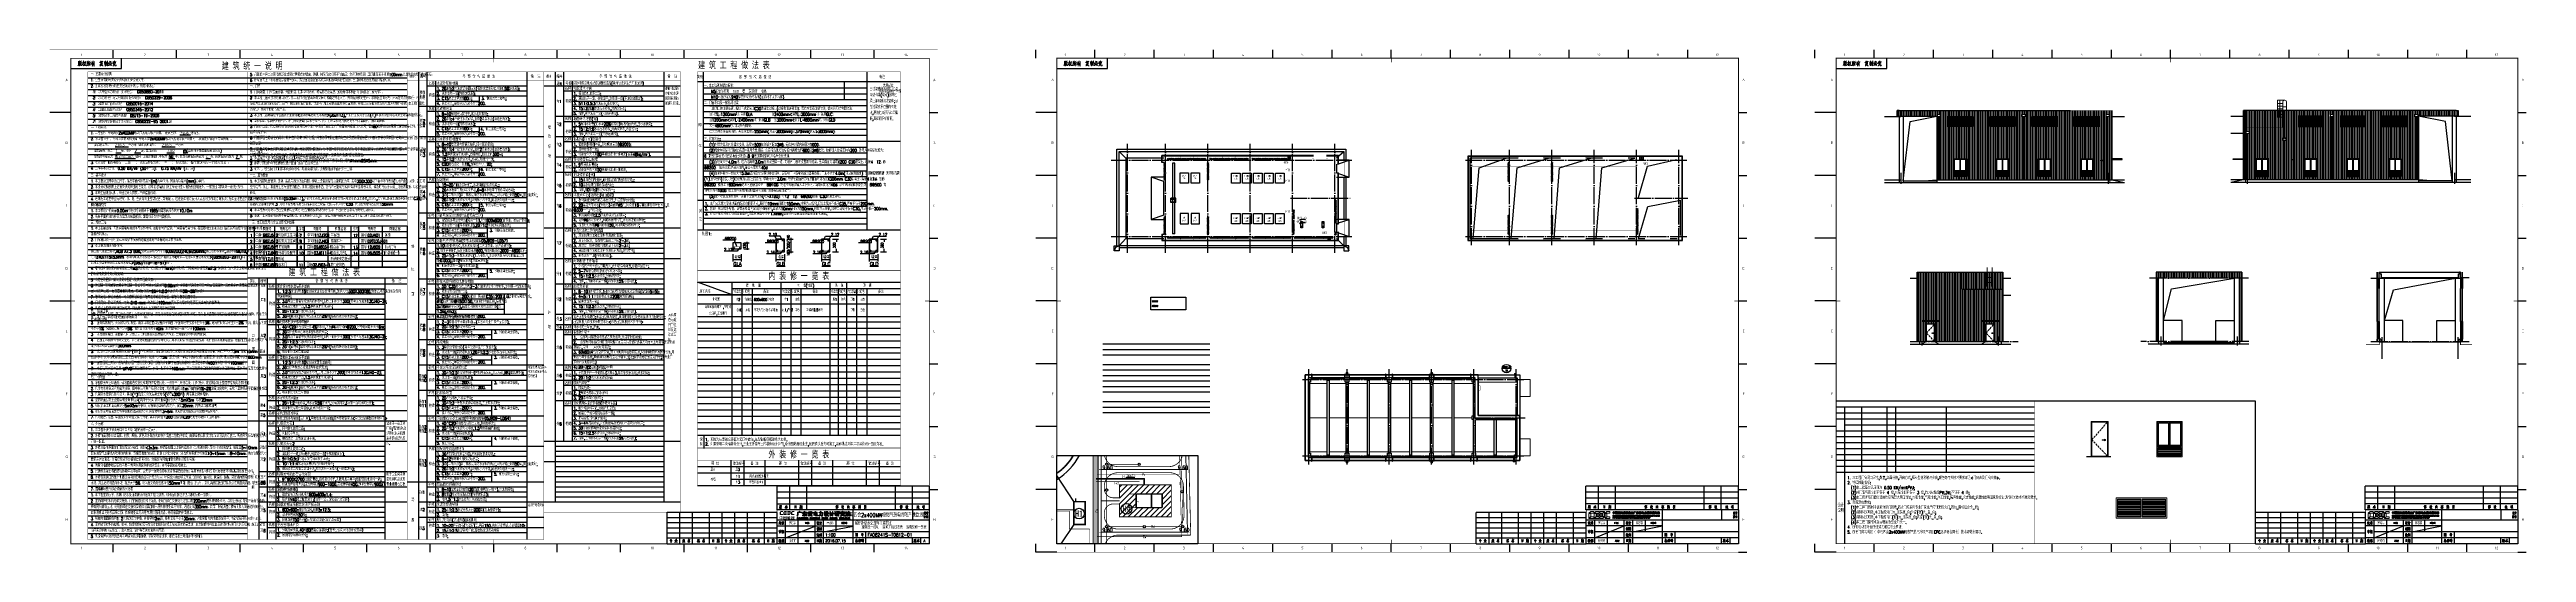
# Model space of a CAD drawing. Extents: x 175045 to 467920, y -30962 to 28493.
import ezdxf
from ezdxf.enums import TextEntityAlignment as Align

# ---------------------------------------------------------------- set-up
doc = ezdxf.new("R2010")
doc.units = 0
doc.header["$LTSCALE"] = 1000
doc.header["$MEASUREMENT"] = 0
for name, pattern in [('CENTER', [50.8, 31.75, -6.35, 6.35, -6.35]), ('CENTER1', [1.125, 0.75, -0.125, 0.125, -0.125]), ('DASH', [0.35, 0.25, -0.1]), ('DASHDOT', [1, 0.5, -0.25, 0, -0.25]), ('DASHED', [19.05, 12.7, -6.35]), ('DOTE', [2.42, 2, -0.2, 0.02, -0.2])]:
    doc.linetypes.add(name, pattern=pattern)
for name, color, linetype in [('3T_WOOD', 21, 'Continuous'), ('55', 7, 'Continuous'), ('AXIS', 3, 'Continuous'), ('BM', 7, 'Continuous'), ('DIM_IDEN', 3, 'Continuous'), ('DIM_LEAD', 3, 'Continuous'), ('DOTE', 1, 'DOTE'), ('G-CH', 6, 'Continuous'), ('G-FW', 6, 'Continuous'), ('G-H2', 6, 'Continuous'), ('G-RW', 235, 'Continuous'), ('G-加药', 6, 'Continuous'), ('G-循环水补充水管', 6, 'Continuous'), ('GLASS', 4, 'Continuous'), ('HQ1', 7, 'Continuous'), ('HQ2', 7, 'Continuous'), ('PUB_DIM', 3, 'Continuous'), ('PUB_HATCH', 8, 'Continuous'), ('PUB_TAB', 7, 'Continuous'), ('PUB_TEXT', 7, 'Continuous'), ('PUB_TITLE', 4, 'Continuous'), ('S-室内标高', 7, 'Continuous'), ('S-排水箭头', 7, 'Continuous'), ('STAIR', 2, 'Continuous'), ('Version', 7, 'Continuous'), ('WALL', 255, 'Continuous'), ('Z-本期建构筑物', 4, 'Continuous'), ('坡道', 7, 'Continuous'), ('工程做法表', 161, 'Continuous'), ('放坡', 4, 'Continuous'), ('虚线', 5, 'DASH'), ('设备外形', 251, 'Continuous'), ('轻质板', 8, 'Continuous'), ('铺地', 7, 'Continuous'), ('门窗', 30, 'Continuous')]:
    doc.layers.add(name, color=color, linetype=linetype)
for name, color, linetype, lineweight in [('ROAD-CENT', 7, 'CENTER', 0), ('road_mr', 2, 'Continuous', 0), ('Road_s标高', 23, 'Continuous', 0), ('Z-综合管架', 25, 'Continuous', 0), ('z-说明', 7, 'Continuous', 0), ('屋面', 2, 'Continuous', 20), ('建筑看线', 163, 'Continuous', 18), ('水', 33, 'Continuous', 18), ('立面1线', 52, 'Continuous', 20), ('立面2线', 113, 'Continuous', 20), ('立面窗线', 137, 'Continuous', 15)]:
    doc.layers.add(name, color=color, linetype=linetype, lineweight=lineweight)
doc.styles.add('_TCH_DIM', font='SIMPLEX', dxfattribs={"bigfont": 'GBCBIG'})
doc.styles.add('BIGFONT', font='geditxt.shx', dxfattribs={"bigfont": 'haiwenhz.shx'})
doc.styles.add('DIM_FONT', font='SIMPLEX', dxfattribs={"width": 0.7, "bigfont": 'GBCBIG'})
doc.styles.add('DIMST', font='SIMHEI.TTF', dxfattribs={"height": 15})
doc.styles.add('DXT', font='geditxt.shx', dxfattribs={"width": 0.7, "bigfont": 'dxt.shx'})
doc.styles.add('HT', font='SIMHEI.TTF')
doc.styles.add('HZ', font='geditxt.shx', dxfattribs={"width": 0.7, "bigfont": 'dxt.shx'})
doc.styles.add('SIMPLEX', font='txt.shx', dxfattribs={"height": 0.2})
doc.styles.add('ST', font='geditxt.shx', dxfattribs={"width": 0.8})
doc.styles.get("Standard").update_dxf_attribs({"font": 'GBENOR', "bigfont": 'GBCBIG'})
doc.styles.add('TK', font='geditxt.shx', dxfattribs={"width": 0.75, "bigfont": 'dxt.shx'})
doc.styles.add('TSSD_Rein', font='Tssdeng.shx', dxfattribs={"width": 0.7, "bigfont": 'tssdchn.shx'})
doc.styles.add('黑体', font='SIMHEI.TTF')
doc.linetypes.add('WALL', pattern='A,1,-1e-06,["■",HT,S=0.15,R=0,X=0,Y=-0.16],-1e-06', length=1.000002)
doc.linetypes.add('ZIGZAG', pattern='A,0.00254,-5.08,[131,ltypeshp.shx,S=5.08,R=0,X=-5.08,Y=0],-10.16,[131,ltypeshp.shx,S=5.08,R=180,X=5.08,Y=0],-5.08', length=20.32254)
doc.dimstyles.new('DIMN', dxfattribs={"dimtxt": 300, "dimasz": 100, "dimexe": 250, "dimexo": 300, "dimgap": 150, "dimtad": 1, "dimdec": 0, "dimzin": 0, "dimdsep": 46, "dimtxsty": 'DIM_FONT', "dimblk": 'ARCHTICK', "dimcen": 0.09, "dimazin": 2, "dimtfac": 1, "dimtdec": 0, "dimtix": 1, "dimtmove": 2, "dimatfit": 3, "dimfxl": 1, "dimtolj": 1, "dimtzin": 0, "dimarcsym": 0})
pattern_1 = [(0, (156296.29, 361723.12), (4e-14, 142.875), []), (0, (156343.91, 361675.49), (4e-14, 142.875), [])]
pattern_2 = [(0, (156296.29, 362123.12), (4e-14, 142.875), []), (0, (156343.91, 362075.49), (4e-14, 142.875), [])]
pattern_3 = [(180, (697067.73, 361723.12), (-4e-14, 142.875), []), (180, (697020.11, 361675.49), (-4e-14, 142.875), [])]
pattern_4 = [(180, (697067.73, 362143.12), (-4e-14, 142.875), []), (180, (697020.11, 362095.49), (-4e-14, 142.875), [])]

# ---------------------------------------------------------------- blocks, each defined once
blk = doc.blocks.new('jzw-bh')
blk.add_circle((0, 0), 1.4)
at = {"style": 'SIMPLEX', "width": 0.8}
blk.add_attdef('JZW', text='', height=1, dxfattribs=at).set_placement((0, 0), align=Align.MIDDLE)
blk = doc.blocks.new('DLZXBG')
at = {"layer": 'Road_s标高', "const_width": 0.3}
for points in [[(-1.4, 0), (1.4, 0)], [(0, -1.4), (0, 1.4)]]:
    blk.add_lwpolyline(points, dxfattribs=at)
blk = doc.blocks.new('8')
at = {"layer": '铺地'}
h = blk.add_hatch(dxfattribs=at)
h.set_pattern_fill('ANSI31', color=252, scale=0.8, style=0)
h.set_pattern_definition([(45, (522.1867, 0), (-1.7960512, 1.7960512), [])])
h.paths.add_polyline_path([(3038.2, 1702), (3072.2, 1702), (3072.2, 1723), (3038.2, 1723)])
h.paths.add_polyline_path([(3049.2, 1717), (3059.2, 1717), (3066.2, 1717), (3066.2, 1708), (3059.2, 1708), (3049.2, 1708)], flags=16)
h.paths.add_polyline_path([(3050.1, 1712.1), (3054, 1712.1), (3052.1, 1710.2)], flags=0)
h.paths.add_polyline_path([(3050.6, 1711.9), (3059.1, 1711.9), (3059.1, 1715.9), (3050.6, 1715.9)], flags=8)
at = {"layer": 'G-CH', "color": 252, "linetype": 'CENTER1', "ltscale": 5}
for q in [(3022.7, 1727), (3054.3, 1723)]:
    blk.add_line((3054.3, 1727), q, dxfattribs=at)
at = {"layer": 'G-CH', "color": 252}
for p, q in [((3042.9, 1727), (3042.9, 1728)), ((3042.9, 1728), (3048.2, 1728))]:
    blk.add_line(p, q, dxfattribs=at)
at = {"layer": 'G-CH', "color": 252, "const_width": 0.25}
for points in [[(3054.8, 1727.5), (3022.7, 1727.5)], [(3053.8, 1726.5), (3022.7, 1726.5)], [(3053.8, 1726.5), (3053.8, 1723)], [(3054.8, 1727.5), (3054.8, 1723)]]:
    blk.add_lwpolyline(points, dxfattribs=at)
at = {"layer": 'G-FW', "color": 252, "const_width": 0.35}
for points in [[(3023.4, 1742.4), (3023.4, 1684.3)], [(3077.7, 1742.4), (3079, 1689)], [(3077.9, 1730), (3023.2, 1730)], [(3079.2, 1689), (3023.2, 1689)]]:
    blk.add_lwpolyline(points, dxfattribs=at)
at = {"layer": 'G-H2', "color": 252, "const_width": 0.1}
for points in [[(3022.7, 1725.2), (3051.4, 1725.2)], [(3022.7, 1725), (3051.2, 1725)], [(3051.2, 1717), (3051.2, 1725)], [(3051.4, 1717), (3051.4, 1725.2)]]:
    blk.add_lwpolyline(points, dxfattribs=at)
at = {"layer": 'G-RW', "color": 252, "ltscale": 0.5, "const_width": 0.35}
for points in [[(3029.7, 1742.4), (3029.7, 1737.4)], [(3078.7, 1742.4), (3079.3, 1719.4)], [(3029.7, 1735.9), (3029.7, 1720.4)], [(3050.4, 1736.5), (3030.4, 1736.5)], [(3029.7, 1718.9), (3029.7, 1696.3)], [(3079.3, 1717.9), (3079.8, 1696.3)], [(3029.7, 1694.8), (3029.7, 1684.3)], [(3053.8, 1695.5), (3030.4, 1695.5)], [(3079.1, 1695.5), (3055.3, 1695.5)]]:
    blk.add_lwpolyline(points, dxfattribs=at)
at = {"layer": 'G-RW', "color": 252}
for centre in [(3029.7, 1736.6), (3051.1, 1736.5), (3029.7, 1719.6), (3079.3, 1718.6), (3029.7, 1695.5), (3054.5, 1695.5), (3079.8, 1695.5)]:
    blk.add_circle(centre, 0.75, dxfattribs=at)
at = {"layer": 'G-加药', "color": 252, "const_width": 0.3}
for points in [[(3008.2, 1707), (2997, 1707)], [(3008.2, 1706.5), (2997, 1706.5)]]:
    blk.add_lwpolyline(points, dxfattribs=at)
at = {"layer": 'G-循环水补充水管', "color": 252, "const_width": 0.35}
for points in [[(3018.7, 1694), (3005.2, 1694), (3005.2, 1704.7), (3005.2, 1705.7), (2997, 1705.7)], [(3018.7, 1684.3), (3018.7, 1694)]]:
    blk.add_lwpolyline(points, dxfattribs=at)
at = {"layer": 'ROAD-CENT', "color": 252, "linetype": 'DASHDOT', "ltscale": 10}
for p, q in [((3026.2, 1742.4), (3026.2, 1684.3)), ((3081.7, 1742.4), (3082.9, 1692)), ((3081.9, 1733), (3026.2, 1733)), ((3038.2, 1712.5), (3026.2, 1712.5)), ((3082.9, 1692), (3026.2, 1692))]:
    blk.add_line(p, q, dxfattribs=at)
at = {"layer": 'road_mr', "color": 252, "const_width": 0.5}
for points in [[(3024.2, 1742.4), (3024.2, 1684.3)], [(3083.7, 1742.4), (3085, 1690)], [(3080.2, 1722.2), (3080.3, 1718.2)], [(3080.2, 1722.2), (3080.6, 1703.2)]]:
    blk.add_lwpolyline(points, dxfattribs=at)
for points in [[(3028.3, 1742.4, 0.362218), (3037.2, 1735)], [(3070.6, 1735, 0.36222), (3079.5, 1742.4, 0.36222)], [(3037.2, 1731, 0.414214), (3028.2, 1722)], [(3080.2, 1722.2, 0.407062), (3071.2, 1731)], [(3028.2, 1722), (3028.2, 1720.5, 0.414214), (3034.2, 1714.5), (3038.2, 1714.5)], [(3038.2, 1710.5), (3034.2, 1710.5, 0.414214), (3028.2, 1704.5), (3028.2, 1703)], [(3028.2, 1703, 0.414213), (3037.2, 1694)], [(3071.6, 1694, 0.421401), (3080.6, 1703.2)], [(3037.2, 1690, 0.306767), (3028.8, 1684.3, 0.306767)]]:
    blk.add_lwpolyline(points, format="xyb", dxfattribs=at)
at = {"layer": 'road_mr', "color": 252, "ltscale": 10, "const_width": 0.5}
for points in [[(3070.6, 1735), (3037.2, 1735)], [(3071.2, 1731), (3037.2, 1731)], [(3071.6, 1694), (3037.2, 1694)], [(3085, 1690), (3037.2, 1690)]]:
    blk.add_lwpolyline(points, dxfattribs=at)
at = {"layer": 'S-室内标高', "color": 252}
blk.add_line((3009.4, 1714.1), (3009.4, 1712), dxfattribs=at)
at = {"layer": 'S-排水箭头', "color": 252}
for points in [[(3008.2, 1712), (2997, 1729.1)], [(3008.2, 1697), (2999.7, 1684.3)]]:
    blk.add_lwpolyline(points, dxfattribs=at)
at = {"layer": 'Z-本期建构筑物', "color": 252, "const_width": 1}
for points in [[(2997, 1730.6, 0.110193), (3008, 1742.4)], [(2997, 1730.6, 0.110193), (3008, 1742.4, 0.110193)]]:
    blk.add_lwpolyline(points, format="xyb", dxfattribs=at)
at = {"layer": 'Z-本期建构筑物'}
blk.add_lwpolyline([(2997, 1742.4), (3089.7, 1742.4), (3089.7, 1684.3), (2997, 1684.3)], close=True, dxfattribs=at)
at = {"layer": 'Z-本期建构筑物', "color": 252, "const_width": 1}
blk.add_lwpolyline([(3008.2, 1712), (3008.2, 1697), (3015.7, 1697), (3015.7, 1712)], close=True, dxfattribs=at)
at = {"layer": 'Z-本期建构筑物', "color": 252, "linetype": 'WALL', "ltscale": 10, "const_width": 0.5}
blk.add_lwpolyline([(3038.2, 1714.5), (3038.2, 1723), (3072.2, 1723), (3072.2, 1702), (3038.2, 1702), (3038.2, 1710.5)], dxfattribs=at)
at = {"layer": 'Z-本期建构筑物', "color": 4}
for points, const_width in [([(3049.2, 1717), (3044.2, 1717)], 0.5), ([(3059.2, 1717), (3049.2, 1717)], 1), ([(3049.2, 1717), (3049.2, 1708)], 1), ([(3059.2, 1708), (3049.2, 1708)], 1), ([(3059.2, 1717), (3066.2, 1717)], 1), ([(3059.2, 1708), (3059.2, 1717)], 1), ([(3066.2, 1708), (3059.2, 1708)], 1), ([(3066.2, 1717), (3066.2, 1708)], 1), ([(3049.2, 1708), (3044.2, 1708)], 0.5)]:
    blk.add_lwpolyline(points, dxfattribs=dict(at, const_width=const_width))
at = {"layer": 'Z-本期建构筑物', "color": 252, "ltscale": 10}
blk.add_arc((2976.2, 1761), 40.2, 301.2419, 332.4102, dxfattribs=at)
at = {"layer": 'Z-综合管架', "color": 252, "linetype": 'ZIGZAG', "ltscale": 0.15}
blk.add_line((3021.4, 1742.4), (3021.4, 1684.3), dxfattribs=at)
at = {"layer": 'Z-综合管架', "color": 252, "const_width": 0.3}
for points in [[(3020.2, 1742.4), (3020.2, 1684.3)], [(3022.7, 1684.3), (3022.7, 1742.4)]]:
    blk.add_lwpolyline(points, dxfattribs=at)
at = {"layer": '放坡', "color": 252}
blk.add_arc((2976.2, 1761), 36.8, 304.4806, 329.6334, dxfattribs=at)
at = {"layer": 'BM', "color": 252}
ref = blk.add_blockref('jzw-bh', (3042.8, 1707.3), dxfattribs=dict(at, xscale=2.50000000000001, yscale=2.5, zscale=2.5, rotation=359.9999573616801))
ref.add_attrib('JZW', 'H4', dxfattribs={"layer": '0', "height": 4.17, "style": '黑体', "width": 0.85}).set_placement((3042.8, 1707.3), align=Align.MIDDLE)
ref = blk.add_blockref('jzw-bh', (3011.6, 1704.1), dxfattribs=dict(at, xscale=2.50000000000001, yscale=2.5, zscale=2.5, rotation=359.9999573616799))
ref.add_attrib('JZW', 'H1', dxfattribs={"layer": '0', "height": 4.17, "style": '黑体', "width": 0.85}).set_placement((3011.6, 1704.1), align=Align.MIDDLE)
at = {"layer": 'Z-本期建构筑物', "color": 252}
for p in [(3026.2, 1733), (3081.9, 1733), (3026.2, 1692), (3082.9, 1692)]:
    blk.add_blockref('DLZXBG', p, dxfattribs=at)
at = {"layer": 'G-CH', "color": 252, "style": 'DIMST', "width": 0.7}
for s, p in [('CH', (3039.7, 1727.7)), ('700x700', (3042.8, 1728.2))]:
    blk.add_text(s, height=1.5, dxfattribs=at).set_placement(p)
at = {"layer": 'G-FW', "color": 252, "ltscale": 0.5, "style": 'HT', "width": 0.8}
for height, p in [(1.5, (3053.1, 1729, 4.6)), (1.8, (3053.4, 1687.8, 4.6))]:
    blk.add_text('FW', height=height, dxfattribs=at).set_placement(p)
for height, p in [(1.5, (3078.7, 1722.8, 4.6)), (1.8, (3024.2, 1704.7, 4.6))]:
    blk.add_text('FW', height=height, rotation=90, dxfattribs=at).set_placement(p)
at = {"layer": 'G-H2', "color": 252, "style": 'HT', "width": 0.8}
blk.add_text('Hx2', height=1.5, dxfattribs=at).set_placement((3034.9, 1723.4, 4.6))
at = {"layer": 'G-RW', "color": 252, "ltscale": 0.5, "style": 'HT', "width": 0.8}
blk.add_text('RW', height=1.8, dxfattribs=at).set_placement((3058.8, 1694.7, 4.6))
at = {"layer": 'z-说明', "color": 252, "style": 'HZ', "width": 0.8}
for p in [(3027, 1733.1, 4.6), (3076.5, 1733.1, 4.6), (3027, 1692.1, 4.6), (3077.5, 1692.1, 4.6)]:
    blk.add_text('9.60', height=2.5, dxfattribs=at).set_placement(p)
blk = doc.blocks.new('GEDI_WK_A11')
at = {"color": 3}
for p, q in [((75, 584), (75, 594)), ((150, 584), (150, 594)), ((225, 584), (225, 594)), ((300, 584), (300, 594)), ((375, 584), (375, 594)), ((450, 584), (450, 594)), ((525, 584), (525, 594)), ((600, 584), (600, 594)), ((675, 584), (675, 594)), ((750, 584), (750, 594)), ((825, 584), (825, 594)), ((900, 584), (900, 594)), ((975, 584), (975, 594)), ((25, 572), (85, 572)), ((85, 572), (85, 584)), ((25, 519.8), (0, 519.8)), ((1040, 519.8), (1050, 519.8)), ((25, 445.5), (0, 445.5)), ((1040, 445.5), (1050, 445.5)), ((25, 371.2), (0, 371.2)), ((1040, 371.2), (1050, 371.2)), ((25, 297), (0, 297)), ((1040, 297), (1050, 297)), ((25, 222.8), (0, 222.8)), ((1040, 222.8), (1050, 222.8)), ((25, 148.5), (0, 148.5)), ((1040, 148.5), (1050, 148.5)), ((25, 74.2), (0, 74.2)), ((1040, 74.2), (1050, 74.2)), ((75, 0), (75, 10)), ((150, 0), (150, 10)), ((225, 0), (225, 10)), ((300, 0), (300, 10)), ((375, 0), (375, 10)), ((450, 0), (450, 10)), ((525, 0), (525, 10)), ((600, 0), (600, 10)), ((675, 0), (675, 10)), ((750, 0), (750, 10)), ((825, 0), (825, 10)), ((900, 0), (900, 10)), ((975, 0), (975, 10))]:
    blk.add_line(p, q, dxfattribs=at)
for points, const_width in [([(0, 0), (1050, 0), (1050, 594), (0, 594)], 0.1), ([(25, 10), (1040, 10), (1040, 584), (25, 584)], 1)]:
    blk.add_lwpolyline(points, close=True, dxfattribs=dict(at, const_width=const_width))
at = {"color": 3, "const_width": 0.5}
for points in [[(525, 579), (525, 594)], [(30, 297), (0, 297)], [(1035, 297), (1050, 297)], [(525, 0), (525, 15)]]:
    blk.add_lwpolyline(points, dxfattribs=at)
at = {"color": 3}
for s, p in [('1', (37.5, 588)), ('2', (112.5, 588)), ('3', (187.5, 588)), ('4', (262.5, 588)), ('5', (337.5, 588)), ('6', (412.5, 588)), ('7', (487.5, 588)), ('8', (562.5, 588)), ('9', (637.5, 588)), ('10', (712.5, 588)), ('11', (787.5, 588)), ('12', (862.5, 588)), ('13', (937.5, 588)), ('14', (1012.5, 588)), ('1', (37.5, 5)), ('2', (112.5, 5)), ('3', (187.5, 5)), ('4', (262.5, 5)), ('5', (337.5, 5)), ('6', (412.5, 5)), ('7', (487.5, 5)), ('8', (562.5, 5)), ('9', (637.5, 5)), ('10', (712.5, 5)), ('11', (787.5, 5)), ('12', (862.5, 5)), ('13', (937.5, 5)), ('14', (1012.5, 5))]:
    blk.add_text(s, height=3, dxfattribs=at).set_placement(p, align=Align.MIDDLE)
for s, p in [('A', (20, 556.9)), ('A', (1046, 556.9)), ('B', (20, 482.6)), ('B', (1046, 482.6)), ('C', (20, 408.4)), ('C', (1046, 408.4)), ('D', (20, 334.1)), ('D', (1046, 334.1)), ('E', (20, 259.9)), ('E', (1046, 259.9)), ('F', (20, 185.6)), ('F', (1046, 185.6)), ('G', (20, 111.4)), ('G', (1046, 111.4)), ('H', (20, 37.1)), ('H', (1046, 37.1))]:
    blk.add_text(s, height=3, dxfattribs=at).set_placement(p, align=Align.CENTER)
blk = doc.blocks.new('GEDI_Copyright_2012')
at = {"color": 7, "lineweight": 0}
for points in [[(9, -3.4), (9.1, -3.8), (9.1, -5), (9.1, -5.9), (9, -6.7), (8.9, -7.3), (8.7, -8), (8.5, -8.5), (8.2, -8.9)], [(9.1, -6.4), (10, -6.3), (9.9, -6.1), (9.9, -8.4), (9.9, -8.1), (9.9, -7.7)], [(9.2, -5.5), (10.4, -5.3)], [(10.8, -3.5), (10.9, -4), (10.9, -4.7), (10.8, -5.5), (10.7, -6.3), (10.6, -7), (10.5, -7.7), (10.3, -8.2), (10.1, -8.7), (9.8, -9.1)], [(9.9, -3.1), (10, -3.4), (10, -5.3)], [(11.2, -5.4), (12.6, -5.1), (12.5, -4.9), (12.3, -5.6), (12, -6.4), (11.7, -7), (11.5, -7.6), (11, -8.2), (10.6, -8.7), (10.3, -9)], [(12.4, -3.2), (12.3, -3.4), (11.5, -3.9), (11, -4.1)], [(11.2, -6.1), (12.3, -8.6), (13.1, -8.7), (12.4, -8.6), (12.2, -8.3)], [(14.7, -4.9), (14.4, -5.7), (14.1, -6.4), (13.7, -7.1), (13.4, -7.6), (13.4, -7.8)], [(13.6, -5.1), (15.4, -4.7)], [(14.6, -3.1), (14.8, -3.4), (14.8, -3.3), (14.7, -9.1), (14.7, -8.7), (14.7, -8.1)], [(14.7, -5.6), (15.3, -6), (15.4, -6.3)], [(15.7, -4.5), (17.5, -4.2), (17.4, -4), (17.3, -4.7), (17.1, -5.4), (16.9, -5.9), (16.8, -6.4), (16.5, -6.9), (16.2, -7.5), (15.9, -8), (15.6, -8.4), (15.3, -8.7), (15, -9)], [(15.6, -5.2), (15.9, -5.3), (17.4, -8.7), (18.2, -8.8), (17.4, -8.6), (17.1, -8.1)], [(20.7, -3.4), (20.5, -3.5), (19.4, -4.1), (19.3, -3.7), (19.4, -4.1), (19.4, -5.4), (19.4, -6.2), (19.3, -6.8), (19.2, -7.3), (19.1, -7.8), (18.9, -8.3), (18.7, -8.7), (18.5, -9)], [(19.5, -6.4), (19.6, -6.3), (20.5, -6.2), (20.4, -6.2), (20.5, -4.7), (20.6, -4.9), (19.4, -5.1)], [(22.7, -3.6), (22, -4), (21.3, -4.1), (21.3, -3.7), (21.3, -4.3), (21.3, -4.9), (21.3, -5.6), (21.2, -6.1), (21.1, -6.6), (21.1, -7.2), (20.9, -7.6), (20.7, -7.9), (20.5, -8.2), (20.3, -8.5), (20.1, -8.8), (19.9, -9)], [(21.3, -5.5), (23.2, -5.2), (23.1, -5.2), (22.9, -5.3)], [(22.3, -5.4), (22.3, -9.1), (22.2, -8.9), (22.3, -8.5)], [(26.3, -3), (26.3, -3.2), (26, -4.1), (25.8, -4.7), (25.5, -5.1), (25, -5.8), (24.4, -6.6), (23.9, -7.1), (23.6, -7.4)], [(24, -4.8), (28.4, -4.4), (28.1, -4.3)], [(25.3, -5.5), (25.4, -5.7), (25.4, -9), (25.4, -9.3), (25.3, -9), (25.4, -8.7)], [(25.4, -5.7), (27.4, -5.5), (27.4, -5.4), (27.5, -5.5), (27.4, -5.6), (27.4, -9.1), (27.3, -9.3), (26.7, -8.6), (27.3, -9.2)], [(27, -6.6), (25.5, -6.7)], [(25.5, -7.7), (27, -7.5)], [(28.1, -4.3), (27.8, -4.5)], [(35.5, -3), (35.5, -3.2), (35, -4.2), (34.5, -4.8), (34.3, -5.2), (34.1, -5.5)], [(35.7, -6.4), (35.7, -6.5), (35, -7.4), (34.6, -7.8), (34.3, -8)], [(35.6, -6.9), (35.7, -7), (37.3, -6.7), (37.2, -6.5), (36.8, -7.3), (36.5, -7.7), (36.2, -8), (35.7, -8.4), (35.3, -8.7), (34.8, -9), (34.3, -9.2)], [(35.1, -4.1), (36.3, -3.9), (37.9, -3.7), (37.7, -3.6), (37.5, -3.7)], [(35.2, -4.4), (35.3, -4.7), (35.3, -5.6), (35.3, -6.4), (35.3, -6.2), (37.2, -5.9), (37.1, -5.9), (37.1, -4.2), (37.3, -4.4), (35.3, -4.7)], [(36.6, -5.3), (35.4, -5.5)], [(35.5, -7.4), (35.6, -7.4), (37.6, -9), (38.3, -8.9), (37.6, -8.9), (37.3, -8.8)], [(39.3, -5.6), (42.1, -5.3), (42, -5.3), (41.9, -5.3), (41.7, -5.4)], [(40.1, -3.6), (40.2, -3.9), (39.8, -4.9), (39.7, -5.2)], [(39.9, -6.1), (40, -6.7), (40, -6.8), (40, -8.3), (40, -8), (40, -7.7)], [(40, -6.6), (41.9, -6.3), (41.8, -6.1), (41.7, -6.5), (41.7, -7.2), (41.6, -7.6), (41.6, -7.9), (41.4, -8.1), (41.1, -7.6), (41.5, -8)], [(40.1, -4.5), (41.7, -4.3)], [(40.8, -3), (40.8, -3.3), (40.8, -9.2), (40.7, -8.9), (40.8, -8.5)], [(42.3, -4.3), (42.4, -4.6), (42.4, -7.3), (42.3, -6.8), (42.4, -6.5)], [(43.1, -3.1), (43.2, -3.4), (43.1, -8.2), (43.1, -8.5), (43.1, -8.8), (43.1, -8.9), (43, -9), (42.4, -8.2), (43.1, -8.9)], [(47.4, -3.5), (47.4, -4), (47.2, -4.7), (47, -5.3), (46.7, -5.9), (46.5, -6.5), (46.2, -6.9), (45.9, -7.4), (45.5, -7.8), (45.1, -8.1), (44.7, -8.5), (44.2, -8.7)], [(44.7, -5.4), (44.6, -5.9), (44.5, -6.5), (44.4, -6.8), (44.2, -7)], [(45.3, -4.9), (45.4, -5.6), (45.6, -6.2), (45.8, -6.7), (46, -7.2), (46.2, -7.6), (46.6, -7.9), (47, -8.3), (47.5, -8.4), (47.8, -8.5), (47.9, -8.5), (47.7, -7.8), (47.6, -7.1), (47.8, -8.5)], [(45.8, -3.5), (46.1, -3.9), (46.2, -4.3), (46.3, -4.5), (46.3, -4.6)], [(47.6, -5.4), (48.1, -5.9), (48.4, -6.3), (48.5, -6.6)], [(51.2, -5.5), (51.2, -5.8), (51.1, -6.6), (51, -7), (50.8, -7.4), (50.7, -7.8), (50.5, -8.1), (50.3, -8.4), (50.1, -8.7), (49.8, -8.9), (49.4, -9.2)], [(50.9, -4.7), (50.8, -5), (50.4, -5.4), (50.1, -5.8), (49.8, -6), (49.6, -6.2)], [(50.1, -4), (50, -4.3), (49.9, -4.6), (49.9, -4.8), (49.8, -5), (49.7, -5), (50, -4.4), (53.3, -4.1), (53.2, -4), (52.8, -4.8)], [(50, -6.7), (52.2, -6.4), (52.1, -6.3), (52, -6.6), (51.9, -8.2), (52, -8.6), (52.1, -8.8), (52.2, -8.9), (52.4, -8.9), (52.6, -8.9), (53.2, -8.9), (53.4, -8.8), (53.5, -8.7), (53.4, -7.7), (53.4, -8.8)], [(51.2, -3), (51.5, -3.6), (51.5, -3.9)], [(51.8, -4.8), (52.3, -5.1), (52.7, -5.4), (52.8, -5.7), (52.9, -5.9)]]:
    blk.add_lwpolyline(points, dxfattribs=at)
blk = doc.blocks.new('GEDI_TQ_2012')
at = {"color": 2}
for p, q in [((-90, 0), (-90, 40)), ((-20, 40), (-20, 28)), ((0, 28), (-180, 28)), ((-90, 21), (-180, 21)), ((0, 7), (-180, 7)), ((-170, 0), (-170, 28)), ((0, 14), (-170, 14)), ((-155, 0), (-155, 28)), ((-135, 0), (-135, 28)), ((-125, 0), (-125, 28)), ((-110, 14), (-110, 28)), ((-75, 0), (-75, 14)), ((-20, 0), (-20, 7)), ((-10, 0), (-10, 7))]:
    blk.add_line(p, q, dxfattribs=at)
at = {"color": 7}
for p, q in [((0, 40), (0, 0)), ((0, 0), (-180, 0))]:
    blk.add_line(p, q, dxfattribs=at)
at = {"color": 2, "const_width": 0.8}
for points in [[(-180, 40), (0, 40)], [(-180, 0), (-180, 40)]]:
    blk.add_lwpolyline(points, dxfattribs=at)
at = {"color": 7, "lineweight": 0}
for points in [[(-6.3, 36.5), (-5.7, 36.7), (-5.8, 36.8), (-5.9, 36.5), (-5.9, 35), (-6, 34.9), (-5.5, 35.5)], [(-6.1, 33.5), (-6.1, 33.1), (-6.1, 30.2), (-6.1, 30.4), (-6.1, 30.7)], [(-6.1, 33.1), (-5.5, 33.2), (-5.5, 33.3), (-5.8, 32.5), (-5.8, 32.5), (-5.8, 32.4), (-5.7, 32.3), (-5.7, 32.2), (-5.6, 32), (-5.6, 31.9), (-5.6, 31.7), (-5.6, 31.6), (-5.6, 31.5), (-5.7, 31.4), (-5.9, 31.7)], [(-6, 37.8), (-5.7, 37.4), (-5.7, 37.2)], [(-5.1, 32.2), (-5.1, 32), (-5.1, 32), (-5.1, 31.8), (-5.2, 31.4), (-5.2, 31.2), (-5.3, 31), (-5.3, 30.8), (-5.4, 30.6), (-5.5, 30.4), (-5.6, 30.3), (-5.8, 30.2)], [(-5.3, 36.2), (-4.4, 36.4), (-4.5, 36.4), (-4.6, 36.2), (-4.7, 35.9), (-4.8, 35.7), (-4.9, 35.5), (-5.1, 35.2), (-5.3, 35), (-5.4, 34.8), (-5.6, 34.7), (-5.7, 34.6)], [(-5.2, 37.8), (-5.1, 37.6), (-5.1, 37.3), (-5.2, 37), (-5.3, 36.8), (-5.3, 36.6), (-5.4, 36.4), (-5.5, 36.3)], [(-4.9, 33.6), (-4.9, 33.5), (-4.9, 33.3), (-5, 33), (-5.1, 32.7), (-5.3, 32.5), (-5.4, 32.3), (-5.5, 32.1)], [(-5.3, 35.9), (-5.2, 35.9), (-4.4, 34.7), (-4, 34.7), (-4.4, 34.7), (-4.5, 34.9)], [(-5.1, 37.6), (-4.5, 37.6), (-4.6, 37.7), (-4.6, 37.5), (-4.6, 37.3), (-4.6, 37.1), (-4.6, 36.9), (-4.6, 36.8), (-4.6, 36.8), (-4.5, 36.7), (-4.4, 36.7), (-4.2, 36.7), (-4.2, 36.7), (-4.1, 36.8)], [(-4.9, 33.2), (-4.3, 32.1), (-4, 32), (-4.3, 32.1), (-4.4, 32.3)], [(-4.7, 32.3), (-4.7, 32.2), (-4.7, 32.1), (-4.7, 30.1), (-4.7, 30.3), (-4.7, 30.6)], [(-3.7, 36.6), (-3.1, 36.7), (-3.2, 36.8), (-3.2, 35), (-3.3, 34.9), (-2.7, 35.7)], [(-3.6, 31.1), (-2.7, 31.6)], [(-3.4, 37.9), (-3.2, 37.6), (-3.1, 37.4), (-3.1, 37.3)], [(-2.7, 33.3), (-2.9, 33.1), (-3.2, 33)], [(-3.2, 33.3), (-3.2, 33), (-3.2, 30.3), (-3.2, 30.5), (-3.2, 30.7)], [(-3.2, 32.5), (-2.7, 32.7)], [(-2.7, 32.1), (-3.2, 32)], [(-2.4, 31.9), (-2.4, 31.9), (-1.7, 32), (-1.8, 32), (-1.9, 31.7), (-1.9, 31.5), (-2, 31.4), (-2.1, 31.2), (-2.2, 31), (-2.3, 30.8), (-2.4, 30.7), (-2.6, 30.6), (-2.7, 30.5), (-2.8, 30.4), (-2.9, 30.3)], [(-2.8, 36.6), (-1.4, 36.7), (-1.5, 36.8), (-1.7, 36.7)], [(-2.4, 33.4), (-2.3, 33.1), (-2.4, 32.7), (-2.4, 32.5), (-2.4, 32.3), (-2.5, 32.2), (-2.5, 32.1), (-2.6, 32)], [(-2.5, 31.6), (-2.4, 31.6), (-1.7, 30.5), (-1.4, 30.5), (-1.7, 30.5), (-1.8, 30.6)], [(-2.3, 33.2), (-1.8, 33.3), (-1.8, 33.3), (-1.9, 33.1), (-1.9, 32.9), (-1.9, 32.6), (-1.9, 32.5), (-1.9, 32.4), (-1.8, 32.3), (-1.7, 32.3), (-1.5, 32.3)], [(-2.2, 38), (-2.2, 37.8), (-2.2, 34.4), (-2.2, 34.6), (-2.2, 34.9)], [(-177.4, 4.2), (-177.6, 3.7), (-177.8, 3.4), (-178, 3), (-178.2, 2.7)], [(-177, 4.4), (-178.1, 4.2)], [(-178, 25.1), (-177.9, 25.1), (-176.9, 25.4)], [(-177.9, 24.1), (-176.9, 24.7)], [(-177.7, 15.7), (-177.7, 15.4), (-177.8, 15.2), (-177.8, 15), (-177.9, 14.8)], [(-177.4, 26.5), (-177.3, 26.2), (-177.4, 22.8), (-177.4, 22.7), (-177.8, 23), (-177.4, 22.8)], [(-177.7, 15.4), (-175.2, 15.6), (-175.3, 15.7), (-175.6, 15.1)], [(-177.5, 5.5), (-177.4, 5.3), (-177.4, 5.4), (-177.4, 1.5), (-177.5, 1.7), (-177.4, 2.1)], [(-177.4, 14.9), (-177.4, 14.6), (-177.3, 13.1), (-177.3, 13.4), (-175.9, 13.5), (-176.1, 13.5), (-176.4, 13.5)], [(-177.4, 4), (-177, 3.6)], [(-175.9, 13.5), (-175.8, 13.3), (-175.6, 14.9), (-175.6, 14.8), (-177.3, 14.6)], [(-175.9, 3.7), (-175.9, 3.5), (-176.1, 3), (-176.2, 2.7), (-176.4, 2.4), (-176.6, 2.1), (-176.8, 1.9), (-176.9, 1.7), (-177.2, 1.5)], [(-177.1, 14), (-176.1, 14.2)], [(-176.4, 4.2), (-176.4, 4), (-176.7, 3.5), (-176.9, 3.2), (-177, 3.1)], [(-176.7, 25.9), (-176.6, 25.8), (-176.7, 23), (-176.8, 23), (-176.2, 23.5)], [(-176.8, 4.5), (-175.4, 4.7), (-175.5, 4.7), (-175.6, 4.7)], [(-176.7, 16.3), (-176.5, 16), (-176.5, 15.7)], [(-176.7, 3.3), (-176.6, 3.2), (-175.6, 1.7), (-175.1, 1.7), (-175.6, 1.8), (-175.7, 1.9)], [(-176.2, 24.7), (-176.6, 24.5)], [(-176.6, 15.3), (-176.5, 15.2), (-176.6, 12.2), (-176.6, 12.5), (-176.6, 12.9)], [(-176.4, 5.5), (-176.2, 5.2), (-176.1, 5), (-176.1, 4.8)], [(-176, 26.3), (-175.9, 26.1), (-176, 23.7), (-176, 23.4), (-176, 23.2), (-175.9, 23), (-175.9, 22.9), (-175.8, 22.8), (-175.7, 22.8), (-175.6, 22.8), (-175.5, 22.8), (-175.3, 22.8), (-175.2, 22.8), (-175.1, 22.8), (-175.2, 23.7), (-175.2, 22.8), (-175.2, 22.8)], [(-175.3, 25.2), (-175.4, 25), (-176, 24.2)], [(-175.9, 4.2), (-175.6, 3.9), (-175.5, 3.7), (-175.4, 3.5)], [(-173.9, 14.9), (-174.1, 14.4), (-174.3, 14), (-174.5, 13.7), (-174.7, 13.4)], [(-174.6, 25.9), (-174.3, 25.6), (-174.2, 25.3)], [(-174.6, 23.8), (-174.6, 23.8), (-174.3, 23.5), (-173.8, 25.3)], [(-173.5, 15.1), (-174.6, 14.9)], [(-173.8, 4.1), (-174, 3.6), (-174.2, 3.2), (-174.4, 2.9), (-174.6, 2.6)], [(-173.4, 4.4), (-174.5, 4.2)], [(-174, 16.3), (-173.9, 16.1), (-173.9, 16.1), (-173.9, 12.3), (-173.9, 12.6), (-173.9, 12.9)], [(-173.9, 14.7), (-173.5, 14.3)], [(-173.9, 5.5), (-173.8, 5.4), (-173.8, 5.4), (-173.8, 1.5), (-173.8, 1.8), (-173.8, 2.1)], [(-173.1, 26.7), (-173.1, 26.5), (-173.3, 25.8), (-173.5, 25.3), (-173.8, 24.8)], [(-173.8, 3.9), (-173.4, 3.5)], [(-172, 14.2), (-172.1, 13.9), (-172.4, 13.4), (-172.8, 13.1), (-173.1, 12.7), (-173.4, 12.5), (-173.7, 12.3)], [(-172, 3.4), (-172, 3.2), (-172.4, 2.7), (-172.7, 2.3), (-173.1, 2), (-173.4, 1.7), (-173.6, 1.5)], [(-173.4, 25.5), (-173.3, 23.3), (-173.4, 22.8), (-173.4, 22.5), (-173.4, 22.8)], [(-172.2, 14.8), (-172.2, 14.7), (-172.6, 14.2), (-172.6, 14.1), (-172.9, 13.8), (-173.1, 13.5), (-173.4, 13.2)], [(-172.1, 4.1), (-172.2, 3.9), (-172.5, 3.4), (-172.5, 3.4), (-172.8, 3.1), (-173.1, 2.7), (-173.4, 2.4)], [(-173.2, 25.4), (-171.8, 25.6), (-171.9, 25.7), (-172.2, 25.6), (-172.6, 25.5), (-172.6, 23.1)], [(-173.2, 15.1), (-171.7, 15.4), (-171.8, 15.4), (-172, 15.3)], [(-172.7, 15.2), (-172.7, 15), (-173.2, 14.2), (-173.2, 14.2), (-172.4, 14.4)], [(-173.2, 4.4), (-171.6, 4.7), (-171.7, 4.7), (-172, 4.6)], [(-172.6, 4.4), (-172.6, 4.2), (-173.1, 3.5), (-173.2, 3.4), (-172.3, 3.7)], [(-173.1, 24.7), (-172, 24.8)], [(-173.1, 23.1), (-171.7, 23.2)], [(-173, 23.9), (-172, 24.1)], [(-172.8, 16.2), (-172.6, 15.9), (-172.5, 15.7), (-172.6, 15.6)], [(-172.7, 26.7), (-172.5, 26.1), (-172.5, 26), (-172.4, 25.8)], [(-172.7, 5.5), (-172.5, 5.1), (-172.5, 5), (-172.5, 4.9)], [(-172.5, 13.3), (-172, 12.7), (-171.9, 12.5), (-172, 12.8)], [(-172.5, 2.5), (-171.9, 2), (-171.8, 1.7), (-172, 2)], [(-133.3, 24.8), (-132.6, 25), (-132.7, 25.1), (-132.7, 24.8), (-132.7, 23.1), (-132.9, 23), (-132.3, 23.7)], [(-133.1, 17.9), (-131.2, 18.1), (-131.3, 18.1), (-131.4, 18.1), (-131.5, 18)], [(-132.9, 26.2), (-132.6, 25.8), (-132.5, 25.6)], [(-132.9, 12), (-132.6, 11.8), (-132.8, 11.8), (-132.7, 8.7), (-132.9, 8.6), (-131.8, 9.4)], [(-132.5, 19.2), (-132.5, 19), (-132.7, 18.3), (-132.8, 18.1)], [(-132.7, 17.5), (-132.6, 17.2), (-132.6, 17.1), (-132.6, 16.1), (-132.6, 16.3), (-132.6, 16.5)], [(-132.6, 17.2), (-131.3, 17.4), (-131.4, 17.5), (-131.5, 17.3), (-131.5, 16.8), (-131.5, 16.6), (-131.6, 16.4), (-131.6, 16.3), (-131.9, 16.6), (-131.6, 16.3)], [(-132.6, 10.4), (-132, 10.6)], [(-132.6, 5.2), (-132.5, 4.9), (-132.5, 4.1), (-132.5, 3.4), (-132.5, 3.3), (-132.5, 2.8), (-132.5, 2.1), (-132.5, 2.3), (-131.4, 2.5), (-131.2, 2.3), (-131.1, 2.6), (-131.1, 3), (-131.1, 3.7), (-131, 4.5), (-131, 5.1), (-131, 5.1), (-132.5, 4.8)], [(-131.9, 24.4), (-130.8, 24.6), (-130.9, 24.7), (-131, 24.4), (-131.2, 24.1), (-131.3, 23.9), (-131.4, 23.6), (-131.7, 23.3), (-131.9, 23.1), (-132.2, 22.8), (-132.4, 22.7), (-132.5, 22.6)], [(-132.5, 18.6), (-131.5, 18.7)], [(-132.5, 3.6), (-131.4, 3.8), (-131.5, 3.9), (-131.7, 3.7)], [(-131.8, 26.3), (-131.8, 26), (-131.8, 25.7), (-131.8, 25.4), (-131.9, 25.1), (-132, 24.9), (-132.1, 24.7), (-132.3, 24.5)], [(-132.1, 19.6), (-132, 19.4), (-132.1, 15.5), (-132.1, 15.7), (-132.1, 16)], [(-131.9, 24.1), (-131.9, 24.1), (-130.9, 22.7), (-130.3, 22.7), (-130.9, 22.8), (-131, 22.9)], [(-131.7, 26), (-131, 26.1), (-131.1, 26.2), (-131.1, 25.9), (-131.1, 25.7), (-131.1, 25.5), (-131.1, 25.3), (-131.1, 25.2), (-131.1, 25.1), (-130.9, 25), (-130.8, 25), (-130.6, 25), (-130.5, 25), (-130.4, 25.1)], [(-131.7, 12.3), (-131.5, 12.1), (-131.6, 12.2), (-131.6, 11.5), (-131.6, 10.8), (-131.6, 10.2), (-131.6, 9.7), (-131.6, 9.7), (-131.6, 9.5), (-131.6, 8.9), (-131.5, 8.7), (-131.4, 8.6), (-131.1, 8.6), (-130.6, 8.6), (-130.3, 8.7), (-130.2, 8.7), (-130.3, 9.6)], [(-131.6, 10), (-130.8, 10.8), (-130.6, 11.1)], [(-131.1, 18.7), (-131, 18.6), (-131, 16.7), (-131.1, 17.1), (-131, 17.3)], [(-130.6, 19.5), (-130.5, 19.3), (-130.5, 16.2), (-130.5, 16), (-130.6, 15.8), (-130.6, 15.7), (-130.7, 15.7), (-131, 16.2), (-130.6, 15.7)], [(-130.1, 4.6), (-128.4, 4.8)], [(-130.1, 2.7), (-128.4, 3), (-128.5, 3), (-128.6, 2.9)], [(-129.5, 2.5), (-129.5, 2.4), (-129.8, 2), (-130, 1.8), (-130.1, 1.6)], [(-129.9, 24.9), (-129.2, 25), (-129.2, 25.1), (-129.3, 23), (-129.4, 22.9), (-128.6, 23.8)], [(-129.1, 12.3), (-129.1, 12.1), (-129.4, 11.4), (-129.7, 11), (-129.9, 10.6)], [(-129.6, 19.4), (-129.6, 19), (-129.5, 15.6), (-129.6, 16), (-127.6, 16), (-127.7, 16), (-128, 16)], [(-129.6, 19), (-127.2, 19.2), (-127.3, 19.3), (-127.4, 19), (-127.4, 16.1), (-127.4, 15.7), (-127.6, 16)], [(-129.6, 5.5), (-129.6, 5.3), (-129.6, 2.8)], [(-129.5, 26.4), (-129.3, 26), (-129.2, 25.9), (-129.1, 25.7)], [(-129.5, 4), (-129, 4.1)], [(-129.5, 3.5), (-129.1, 3.6)], [(-128.8, 18.5), (-128.7, 18.5), (-127.9, 18.6), (-128, 18.7), (-128.3, 18), (-128.6, 17.7), (-128.9, 17.4), (-129.1, 17.2), (-129.4, 17)], [(-129.4, 11.4), (-129.4, 8.6), (-129.4, 8.8), (-129.4, 8.9), (-129.4, 9.2)], [(-128.6, 19), (-128.6, 18.8), (-128.9, 18.3), (-129.2, 17.9), (-129.3, 17.8)], [(-128.6, 11.5), (-128.6, 11.5), (-128.7, 11), (-128.8, 10.6), (-129, 10.3), (-129.1, 10.1)], [(-128.6, 10.9), (-128, 11), (-128.1, 11.1), (-128.1, 10.8), (-128.2, 10.4), (-128.3, 10.2), (-128.4, 9.9), (-128.6, 9.7), (-128.7, 9.4), (-128.8, 9.2), (-129, 9), (-129.1, 8.9)], [(-129.1, 2.6), (-128.8, 2.2), (-128.8, 2.1), (-128.9, 2.4)], [(-129, 11.6), (-129, 11.6), (-128.9, 11.6), (-127.9, 11.8), (-128, 11.8), (-128.2, 11.7)], [(-128.9, 10.4), (-128.6, 10.2), (-128.6, 10.1)], [(-128.8, 5.7), (-128.8, 5.5), (-128.9, 2.9)], [(-128.8, 24.9), (-127, 25), (-127.1, 25.1), (-127.3, 25)], [(-128.8, 18.1), (-128.8, 18.1), (-127.9, 17.3), (-127.6, 17.3), (-127.9, 17.3), (-128, 17.4)], [(-128.8, 16.7), (-128.4, 16.5), (-128.3, 16.4)], [(-128.2, 5.2), (-128.1, 4.9), (-128.1, 4.1), (-128.1, 3.3), (-128.2, 2.9), (-128.3, 2.3), (-128.5, 2), (-128.8, 1.5)], [(-128.7, 17.3), (-128.4, 17.1), (-128.3, 16.9)], [(-128.1, 4.8), (-127.3, 5), (-127.4, 5.1), (-127.4, 4.1), (-127.4, 4), (-127.3, 2.5), (-127.4, 2), (-127.4, 1.6), (-127.4, 1.5), (-127.8, 2), (-127.4, 1.7)], [(-128.1, 4), (-127.6, 4.1)], [(-128.1, 3.1), (-128.1, 3.1), (-127.6, 3.3)], [(-127.9, 26.4), (-127.9, 26.2), (-127.9, 22.4), (-127.9, 22.6), (-127.9, 23)], [(-127.4, 12.3), (-127.2, 12.1), (-127.3, 12.1), (-127.3, 8.9), (-127.3, 8.8), (-127.3, 8.6), (-127.4, 8.6), (-127.8, 9.1), (-127.4, 8.6), (-127.3, 8.7)], [(-127.8, 11.4), (-127.7, 11.3), (-127.8, 11.3), (-127.8, 9.7), (-127.8, 9.9), (-127.8, 10.1)], [(-86.3, 4.8), (-85.2, 5.1), (-85.3, 5.1), (-85.4, 5), (-85.5, 4.7), (-85.7, 4.4), (-85.9, 4.2), (-86.1, 4), (-86.3, 3.8), (-86.5, 3.6), (-86.8, 3.4), (-87, 3.3), (-87.2, 3.2), (-87.4, 3.1), (-87.5, 3.1)], [(-86.3, 2.8), (-86.7, 2.3), (-86.9, 2.1), (-87, 1.9), (-87.1, 1.9), (-87.2, 1.8)], [(-87.1, 12.4), (-87, 12), (-87, 8.6), (-87, 9), (-85, 9), (-85.1, 9), (-85.4, 9)], [(-87, 12), (-84.6, 12.2), (-84.7, 12.3), (-84.8, 12), (-84.8, 9), (-84.8, 8.7), (-85, 9)], [(-86.1, 5.7), (-86.1, 5.4), (-86.2, 5.1), (-86.4, 4.9), (-86.7, 4.5), (-86.9, 4.3), (-87, 4.2)], [(-86.1, 11.9), (-86.1, 11.8), (-86.3, 11.3), (-86.6, 10.9), (-86.8, 10.7)], [(-86.2, 11.4), (-86.1, 11.4), (-85.3, 11.5), (-85.4, 11.6), (-85.8, 11), (-86, 10.7), (-86.3, 10.4), (-86.5, 10.2), (-86.8, 10)], [(-86.8, 3.1), (-85, 3.2), (-85.1, 3.2), (-85.3, 3.2)], [(-85.9, 3.7), (-85.9, 1.5), (-86.5, 2.1), (-85.9, 1.6)], [(-86.4, 4.5), (-86.3, 4.5), (-86, 4.3), (-85.8, 4.1), (-85.5, 3.8), (-85.1, 3.6), (-84.9, 3.4), (-84.2, 3.3), (-84.8, 3.4), (-85.1, 3.6)], [(-86.3, 11.1), (-86.2, 11.1), (-85.3, 10.2), (-85, 10.2), (-85.3, 10.3), (-85.5, 10.4)], [(-86.2, 9.7), (-85.9, 9.5), (-85.7, 9.3)], [(-86.1, 10.3), (-85.8, 10), (-85.7, 9.9)], [(-85.9, 3.8), (-85.9, 3.7)], [(-85.6, 2.8), (-85.2, 2.5), (-85, 2.3), (-84.7, 1.9)], [(-83.1, 5.1), (-83.1, 4.2), (-83.1, 3.8), (-83.2, 3.5), (-83.2, 3.2), (-83.3, 2.9), (-83.4, 2.6), (-83.5, 2.4), (-83.7, 2.1), (-83.8, 2), (-83.9, 1.9)], [(-83.9, 3.8), (-82, 4), (-82.1, 4.1), (-82.3, 4)], [(-83.7, 5.1), (-82.2, 5.3), (-82.3, 5.3), (-82.5, 5.3)], [(-82.5, 5.2), (-82.5, 1.9), (-82.6, 2.1), (-82.5, 2.4)], [(-81.1, 3.6), (-81.1, 3.5), (-81.3, 3.2), (-81.4, 3), (-81.6, 2.7), (-81.8, 2.4), (-82, 2.1), (-82.2, 2), (-82.4, 1.8), (-82.6, 1.7)], [(-81.3, 4.6), (-81.3, 4.4), (-81.4, 4.2), (-81.6, 4), (-81.8, 3.7), (-82, 3.5), (-82.1, 3.3), (-82.3, 3.2)], [(-81.4, 5.6), (-81.4, 5.4), (-81.5, 5.2), (-81.7, 4.9), (-81.9, 4.7), (-82, 4.6), (-82.1, 4.4)], [(-79.7, 4.9), (-79.7, 4.8), (-80, 4.2), (-80.3, 3.7), (-80.5, 3.4), (-80.7, 3.2)], [(-80.6, 10.6), (-80.2, 10.6), (-79.5, 10.7), (-77.7, 10.9), (-77.9, 10.9), (-78.2, 10.9)], [(-80.4, 5), (-79.2, 5.1), (-79.3, 5.1), (-79.4, 5.1)], [(-80.1, 3.9), (-80.1, 2.6), (-80.1, 3), (-79.5, 3.1), (-79.5, 3), (-79.4, 4), (-79.4, 3.9), (-80.1, 3.8)], [(-79.8, 12.5), (-79.7, 12.1), (-79.7, 11), (-79.7, 11.3), (-78.4, 11.4), (-78.6, 11.4), (-78.6, 12.2), (-78.5, 12.4), (-78.5, 12.3), (-78.7, 12.2), (-79.7, 12.1)], [(-79.5, 10.7), (-79.7, 9.9), (-79.8, 10), (-78.3, 10.2), (-78.4, 10.3), (-78.4, 10.2), (-78.6, 9.6), (-78.7, 9.3), (-78.8, 9), (-78.9, 8.8), (-79, 8.6), (-79.1, 8.6), (-79.5, 9.3), (-79, 8.6)], [(-79.6, 2.6), (-78.2, 2.8), (-78.3, 2.9), (-78.5, 2.8)], [(-78.9, 4.8), (-79.1, 3.4), (-79.1, 3.5), (-77.6, 3.6), (-77.7, 3.8), (-77.7, 3.4), (-77.9, 2.7), (-78, 2.2), (-78.1, 1.9), (-78.2, 1.8), (-78.2, 1.7), (-78.6, 2.2), (-78.2, 1.8)], [(-79, 5.3), (-77.9, 5.4), (-78, 5.5), (-78.3, 3.6)], [(-18, 5.4), (-17.9, 5.1), (-17.9, 4.3), (-17.9, 3.7), (-18, 3.2), (-18.1, 2.8), (-18.2, 2.4), (-18.3, 2), (-18.5, 1.8)], [(-17.9, 4), (-17.1, 4.2)], [(-17.9, 3.4), (-17.3, 3.5), (-17.4, 3.6), (-17.4, 2.1), (-17.4, 2.3), (-17.4, 2.6)], [(-17.4, 5.6), (-17.4, 5.4), (-17.4, 4.1)], [(-16.8, 5.3), (-16.7, 5), (-16.7, 4.6), (-16.8, 4), (-16.9, 3.5), (-16.9, 3), (-17, 2.6), (-17.1, 2.2), (-17.3, 1.9), (-17.4, 1.7)], [(-16.5, 4.1), (-15.7, 4.3), (-15.7, 4.4), (-15.8, 4), (-16, 3.4), (-16.2, 3.1), (-16.4, 2.6), (-16.7, 2.2), (-16.9, 1.9), (-17.2, 1.7)], [(-15.7, 5.5), (-15.8, 5.4), (-16.3, 5.1), (-16.7, 4.9)], [(-16.6, 3.6), (-15.8, 2), (-15.3, 1.9), (-15.8, 2), (-15.9, 2.2)], [(-13.2, 4.4), (-13.5, 3.8), (-13.8, 3.3), (-14.1, 2.9), (-14.4, 2.6), (-14.8, 2.3)], [(-14.5, 4.3), (-11.7, 4.6), (-11.8, 4.6), (-12.2, 4.5)], [(-13.8, 2.6), (-12.4, 2.8), (-12.5, 2.8), (-12.8, 2.7)], [(-13.1, 5.7), (-13.1, 3), (-13.1, 1.6), (-13.1, 1.8), (-13.1, 2.2)], [(-13, 4.4), (-12.1, 2.7), (-11.5, 2.7), (-12.1, 2.7), (-12.3, 2.9)]]:
    blk.add_lwpolyline(points, dxfattribs=at)
for s, p in [('445566', (-132.5, 2.3)), ('334455', (-127.9, 25)), ('556677', (-87, 9))]:
    blk.add_text(s, height=0.0001).set_placement(p)
blk = doc.blocks.new('LOGO_GEDI_2012')
h = blk.add_hatch(color=256)
h.paths.add_polyline_path([(6.7, 4.2), (5.1, 4.2), (5.1, 4.7), (4.5, 4.7), (4.5, 4.2), (3, 4.2), (3, 1.5), (4.5, 1.5), (4.5, 0.8), (5.2, 0.8), (5.2, 1.5), (6.3, 1.5), (6.5, 1.6), (6.6, 1.7), (6.7, 1.9)])
h.paths.add_polyline_path([(4.5, 3.7), (4.5, 2), (3.6, 2), (3.6, 3.7)], flags=16)
h.paths.add_polyline_path([(5.2, 3.7), (6.1, 3.7), (6.1, 2), (5.2, 2)], flags=16)
h = blk.add_hatch(color=150)
h.paths.add_polyline_path([(7.1, 10.6, 0.414214), (6.9, 10.8), (4.5, 10.8), (3.1, 9.6), (7.1, 9.6)])
h.paths.add_polyline_path([(4.5, 9.5), (3.1, 9.5), (3.1, 6.1), (4.5, 7.3)])
h.paths.add_polyline_path([(7.1, 7.2), (4.5, 7.2), (3.1, 6), (6.9, 6, 0.414214), (7.1, 6.2)])
h = blk.add_hatch(color=256)
h.paths.add_polyline_path([(11.2, 4.6), (7.4, 4.6), (7.4, 0.8), (10.9, 0.8), (11, 0.9), (11.1, 0.9), (11.2, 1.1), (11.2, 1.3)])
h.paths.add_polyline_path([(10.6, 4.1), (10.6, 1.3), (8, 1.3), (8, 4.1)], flags=16)
h.paths.add_polyline_path([(10.4, 3.8), (10.4, 3.4), (9.6, 3.4), (9.6, 2.9), (10.3, 2.9), (10.3, 2.5), (9.6, 2.5), (9.6, 2), (9.9, 2), (9.9, 2.2), (10.4, 2.2), (10.4, 1.7), (10.4, 1.6), (10.3, 1.5), (8.2, 1.5), (8.2, 2), (9, 2), (9, 2.5), (8.3, 2.5), (8.3, 3), (9, 3), (9, 3.4), (8.2, 3.4), (8.2, 3.8)], flags=0)
h = blk.add_hatch(color=150)
h.paths.add_polyline_path([(11.5, 10.6, 0.414214), (11.3, 10.8), (8.9, 10.8), (7.5, 9.6), (11.5, 9.6)])
h.paths.add_polyline_path([(8.9, 9.5), (7.5, 9.5), (7.5, 6.1), (8.9, 7.3)])
h.paths.add_polyline_path([(11.5, 8.8, 0.414214), (11.3, 9), (9.4, 9), (9.4, 7.8), (11.3, 7.8, 0.414214), (11.5, 8)])
h.paths.add_polyline_path([(11.5, 7.2), (9, 7.2), (7.6, 6), (11.3, 6, 0.414214), (11.5, 6.2)])
h = blk.add_hatch(color=256)
h.paths.add_polyline_path([(13.8, 4.4), (13.2, 4.4), (13.3, 3.9), (13.3, 3.8), (12.5, 3.8), (12.5, 3.8), (12.8, 4.6), (12.2, 4.6), (11.9, 3.8), (11.9, 3.4), (14, 3.4)])
h.paths.add_polyline_path([(14, 3.3), (12, 3.3), (12, 0.8), (12.6, 0.8), (12.6, 1.4), (13.4, 1.4), (13.4, 1.2), (13.1, 1.2), (13.1, 0.8), (13.8, 0.8), (14, 0.9), (14, 1.1)])
h.paths.add_polyline_path([(13.4, 2.5), (12.6, 2.5), (12.6, 2.9), (13.4, 2.9)], flags=16)
h.paths.add_polyline_path([(13.4, 2.1), (13.4, 1.8), (12.6, 1.8), (12.6, 2.1)], flags=16)
h.paths.add_polyline_path([(16, 3.4), (14.9, 3.4), (14.9, 3.6), (15.1, 3.7), (15.3, 3.8), (15.5, 3.9), (15.7, 4.1), (15.9, 4.3), (16, 4.5), (15.4, 4.5), (14.9, 4), (14.9, 4), (14.9, 4.6), (14.3, 4.6), (14.3, 3.3), (14.3, 3.2), (14.4, 3.1), (14.6, 3), (14.8, 3), (16, 3)])
h.paths.add_polyline_path([(14.9, 2.8), (14.3, 2.8), (14.3, 1.1), (14.3, 1), (14.4, 0.9), (14.4, 0.9), (14.5, 0.8), (14.7, 0.8), (16, 0.8), (16, 1.2), (14.9, 1.2), (14.9, 1.6), (15.1, 1.6), (15.3, 1.7), (15.5, 1.8), (15.6, 2), (15.8, 2.2), (15.9, 2.4), (16, 2.6), (15.3, 2.6), (15.3, 2.5), (15.2, 2.4), (15.2, 2.3), (15, 2.1), (14.9, 2.1), (14.9, 2)])
h = blk.add_hatch(color=1)
h.paths.add_polyline_path([(15.9, 10.8), (12.2, 10.8, 0.414214), (12, 10.6), (12, 9.6), (14.5, 9.6)])
h.paths.add_polyline_path([(16, 10.8), (14.6, 9.5), (14.6, 7.3), (16, 7.3)])
h.paths.add_polyline_path([(14.1, 9), (12.2, 9, 0.414214), (12, 8.8), (12, 8, 0.414214), (12.2, 7.8), (14.1, 7.8)])
blk.add_hatch(color=1).paths.add_polyline_path([(16, 7.2), (12, 7.2), (12, 6.2, 0.414214), (12.2, 6), (14.6, 6)])
h = blk.add_hatch(color=256)
h.paths.add_polyline_path([(20.4, 4.4), (19.4, 4.4), (19.4, 4.6), (18.8, 4.6), (18.8, 4.4), (18.1, 4.4), (18.1, 4), (18.8, 4), (18.8, 3.8), (18.1, 3.8), (18.1, 3.4), (18.8, 3.4), (18.8, 3.2), (18.1, 3.2), (18.1, 2.7), (18.8, 2.7), (18.8, 2.5), (18.1, 2.5), (18.1, 2.1), (18.8, 2.1), (18.8, 1.9), (18.1, 1.9), (18.1, 1.5), (18.8, 1.5), (18.8, 1.3), (18.6, 1.3), (18.3, 1.3), (18, 1.3), (18, 1.3), (18, 1.3), (18, 1.3), (17.8, 1.4), (17.6, 1.6), (17.6, 1.6), (17.7, 1.9), (17.7, 1.9), (17.8, 2.3), (17.9, 2.7), (18, 2.8), (18, 3.1), (17.2, 3.1), (17.2, 3.2), (17.2, 3.2), (17.2, 3.2), (17.2, 3.2), (17.9, 4), (17.9, 4.4), (16.5, 4.4), (16.5, 4), (17.3, 4), (17.3, 3.9), (16.5, 3.1), (16.5, 2.7), (17.4, 2.7), (17.4, 2.7), (17.3, 2.4), (17.2, 2), (17.2, 2), (17, 2.5), (16.5, 2.5), (16.6, 2.3), (16.7, 2.1), (16.8, 1.9), (16.9, 1.7), (17, 1.6), (17, 1.5), (16.4, 1), (16.4, 1), (16.6, 0.8), (16.6, 0.7), (16.8, 0.7), (16.9, 0.8), (17, 0.9), (17.2, 1), (17.3, 1.2), (17.3, 1.2), (17.4, 1.1), (17.6, 1), (17.9, 0.9), (18.2, 0.8), (18.5, 0.8), (20.7, 0.8), (20.7, 1.2), (19.4, 1.2), (19.4, 1.5), (20.4, 1.5), (20.4, 1.9), (19.4, 1.9), (19.4, 2.1), (20.4, 2.1), (20.4, 2.5), (19.4, 2.5), (19.4, 2.7), (20.1, 2.7), (20.2, 2.8), (20.3, 2.9), (20.4, 3), (20.4, 3.4), (20.7, 3.4), (20.7, 3.7), (20.4, 3.7)])
h.paths.add_polyline_path([(19.9, 4), (19.9, 3.8), (19.4, 3.8), (19.4, 4)], flags=16)
h.paths.add_polyline_path([(19.9, 3.4), (19.9, 3.1), (19.4, 3.1), (19.4, 3.4)], flags=16)
h = blk.add_hatch(color=150)
h.paths.add_polyline_path([(20.6, 10.6, 0.414214), (20.4, 10.8), (18, 10.8), (16.5, 9.6), (20.6, 9.6)])
h.paths.add_polyline_path([(18, 9.5), (16.5, 9.5), (16.5, 6.1), (18, 7.3)])
h.paths.add_polyline_path([(20.6, 7.2), (18, 7.2), (16.6, 6), (20.3, 6, 0.414214), (20.6, 6.3)])
h = blk.add_hatch()
h.set_pattern_fill('ANSI31', scale=0.01, style=0)
h.set_pattern_definition([(45, (0, 0), (-0.02245064, 0.02245064), [])])
h.paths.add_polyline_path([(86.2, 3), (85.1, 3), (85.1, 1.2), (86.3, 1.2), (86.3, 1.4), (85.4, 1.4), (85.4, 2.1), (86.1, 2.1), (86.1, 2.2), (85.4, 2.2), (85.4, 2.8), (86.2, 2.8)])
h.paths.add_polyline_path([(84.8, 3), (83.6, 3), (83.6, 2.8), (84.1, 2.8), (84.1, 1.2), (84.3, 1.2), (84.3, 2.8), (84.8, 2.8)])
h.paths.add_polyline_path([(83.3, 3), (83.1, 3), (83.1, 1.7), (83.1, 1.7), (83, 1.5), (83, 1.5), (82.7, 1.4), (82.3, 1.4), (82.3, 1.3), (82.5, 1.2), (82.7, 1.2), (82.8, 1.2), (83, 1.2), (83.2, 1.4), (83.3, 1.5), (83.3, 1.7)])
h.paths.add_polyline_path([(82.4, 3), (82.2, 3), (82.2, 1.7), (82.2, 1.5), (82.3, 1.4), (82.7, 1.4), (82.7, 1.4), (82.5, 1.5), (82.5, 1.5), (82.4, 1.7)])
h.paths.add_polyline_path([(81.9, 3), (80.7, 3), (80.7, 2.8), (81.1, 2.8), (81.1, 1.2), (81.4, 1.2), (81.4, 2.8), (81.9, 2.8)])
h.paths.add_polyline_path([(79.9, 1.2), (79.7, 1.2), (79.7, 3), (79.9, 3)])
h.paths.add_polyline_path([(78.9, 3), (77.8, 3), (77.8, 2.8), (78.2, 2.8), (78.2, 1.2), (78.5, 1.2), (78.5, 2.8), (78.9, 2.8)])
h.paths.add_polyline_path([(76.9, 3), (76.7, 3), (76.5, 2.9), (76.4, 2.7), (76.3, 2.5), (76.3, 2.4), (76.5, 2.3), (76.6, 2.2), (76.9, 2.1), (77, 2), (77.2, 1.9), (77.2, 1.9), (77.3, 1.7), (77.3, 1.7), (77.2, 1.5), (77.1, 1.4), (76.9, 1.4), (76.4, 1.4), (76.5, 1.3), (76.6, 1.2), (76.9, 1.2), (76.9, 1.2), (77.2, 1.2), (77.3, 1.4), (77.5, 1.5), (77.5, 1.7), (77.5, 1.8), (77.4, 2), (77.2, 2.1), (77, 2.3), (76.8, 2.3), (76.7, 2.4), (76.6, 2.6), (76.7, 2.7), (76.9, 2.8), (77.3, 2.9), (77.1, 3)])
h.paths.add_polyline_path([(77.3, 2.9), (76.9, 2.8), (76.9, 2.8), (77.1, 2.7), (77.2, 2.5), (77.4, 2.5), (77.4, 2.7)], flags=17)
h.paths.add_polyline_path([(76.5, 1.8), (76.3, 1.8), (76.3, 1.7), (76.3, 1.5), (76.4, 1.4), (76.9, 1.4), (76.9, 1.4), (76.6, 1.5), (76.6, 1.5), (76.5, 1.7)])
h.paths.add_polyline_path([(76, 3), (75.8, 3), (75.8, 1.7), (75.8, 1.7), (75.7, 1.2), (76, 1.2)])
h.paths.add_polyline_path([(75.1, 3), (75.1, 2.5), (75.7, 1.2), (75.8, 1.7)])
h.paths.add_polyline_path([(75.1, 3), (74.8, 3), (74.8, 1.2), (75.1, 1.2), (75.1, 2.5), (75.1, 2.5)])
h.paths.add_polyline_path([(74.1, 1.2), (73.8, 1.2), (73.8, 3), (74.1, 3)])
h.paths.add_polyline_path([(71.2, 3), (70.9, 3), (70.9, 1.7), (70.9, 1.7), (70.9, 1.2), (71.2, 1.2)])
h.paths.add_polyline_path([(70.2, 3), (70.2, 2.5), (70.9, 1.2), (70.9, 1.7)])
h.paths.add_polyline_path([(70.2, 3), (70, 3), (70, 1.2), (70.2, 1.2), (70.2, 2.5), (70.2, 2.5)])
h.paths.add_polyline_path([(69.1, 3), (69, 3), (68.8, 2.9), (68.7, 2.8), (68.6, 2.7), (68.6, 2.5), (68.5, 2.3), (68.5, 2.1), (68.5, 2), (68.5, 1.8), (68.6, 1.6), (68.7, 1.4), (68.7, 1.4), (68.9, 1.2), (69.1, 1.2), (69.3, 1.2), (69.5, 1.4), (69.2, 1.4), (69.1, 1.4), (68.9, 1.5), (68.9, 1.6), (68.8, 1.8), (68.8, 2.1), (68.8, 2.3), (68.8, 2.5), (68.9, 2.7), (68.9, 2.8), (69.1, 2.8), (69.6, 2.8), (69.4, 3)])
h.paths.add_polyline_path([(69.6, 2.8), (69.1, 2.8), (69.2, 2.8), (69.4, 2.7), (69.4, 2.6), (69.4, 2.4), (69.7, 2.4), (69.7, 2.4), (69.7, 2.7)])
h.paths.add_polyline_path([(69.7, 2.1), (69.1, 2.1), (69.1, 1.9), (69.5, 1.9), (69.5, 1.8), (69.5, 1.7), (69.4, 1.5), (69.4, 1.5), (69.2, 1.4), (69.5, 1.4), (69.5, 1.2), (69.7, 1.2)])
h.paths.add_polyline_path([(67.8, 1.2), (67.5, 1.2), (67.5, 3), (67.8, 3)])
h.paths.add_polyline_path([(66.2, 3), (66, 3), (65.8, 2.9), (65.7, 2.7), (65.6, 2.5), (65.6, 2.4), (65.8, 2.3), (65.9, 2.2), (66.2, 2.1), (66.3, 2), (66.5, 1.9), (66.5, 1.9), (66.6, 1.7), (66.6, 1.7), (66.5, 1.5), (66.4, 1.4), (66.2, 1.4), (65.7, 1.4), (65.7, 1.3), (65.9, 1.2), (66.2, 1.2), (66.2, 1.2), (66.5, 1.2), (66.7, 1.4), (66.8, 1.5), (66.8, 1.7), (66.8, 1.8), (66.7, 2), (66.5, 2.1), (66.3, 2.3), (66.1, 2.3), (66, 2.4), (65.9, 2.6), (66, 2.7), (66.2, 2.8), (66.6, 2.9), (66.6, 2.9), (66.4, 3)])
h.paths.add_polyline_path([(66.6, 2.9), (66.2, 2.8), (66.2, 2.8), (66.4, 2.7), (66.5, 2.5), (66.8, 2.5), (66.7, 2.7)], flags=17)
h.paths.add_polyline_path([(65.8, 1.8), (65.6, 1.8), (65.6, 1.7), (65.6, 1.5), (65.7, 1.4), (66.2, 1.4), (66.2, 1.4), (65.9, 1.5), (65.9, 1.5), (65.8, 1.7)])
h.paths.add_polyline_path([(65.3, 3), (64.2, 3), (64.2, 1.2), (65.3, 1.2), (65.3, 1.4), (64.4, 1.4), (64.4, 2.1), (65.2, 2.1), (65.2, 2.2), (64.4, 2.2), (64.4, 2.8), (65.3, 2.8)])
h.paths.add_polyline_path([(63.1, 3), (62.7, 3), (62.7, 1.2), (63.1, 1.2), (63.3, 1.2), (63.5, 1.3), (62.9, 1.4), (62.9, 2.8), (63.1, 2.8), (63.6, 2.9), (63.3, 3)])
h.paths.add_polyline_path([(63.6, 2.9), (63.1, 2.8), (63.3, 2.8), (63.5, 2.7), (63.5, 2.6), (63.6, 2.4), (63.6, 2.1), (63.6, 1.9), (63.6, 1.7), (63.5, 1.6), (63.3, 1.5), (63.1, 1.4), (62.9, 1.4), (63.5, 1.3), (63.7, 1.4), (63.7, 1.5), (63.8, 1.6), (63.9, 1.8), (63.9, 2.1), (63.9, 2.2), (63.9, 2.4), (63.8, 2.6), (63.7, 2.8)])
h.paths.add_polyline_path([(59.5, 3), (58.9, 3), (58.9, 1.2), (59.2, 1.2), (59.2, 2), (59.5, 2), (59.7, 2), (59.8, 2), (60, 2.2), (59.2, 2.2), (59.2, 2.8), (59.4, 2.8), (59.9, 2.9), (59.7, 3)])
h.paths.add_polyline_path([(59.9, 2.9), (59.4, 2.8), (59.5, 2.8), (59.7, 2.7), (59.8, 2.7), (59.8, 2.5), (59.8, 2.4), (59.7, 2.3), (59.7, 2.2), (59.5, 2.2), (59.2, 2.2), (60, 2.2), (60, 2.3), (60.1, 2.5), (60.1, 2.5), (60, 2.7)])
h.paths.add_polyline_path([(59.7, 2), (59.5, 2), (59.9, 1.2), (60.1, 1.2)])
h.paths.add_polyline_path([(58.6, 3), (57.5, 3), (57.5, 1.2), (58.6, 1.2), (58.6, 1.4), (57.7, 1.4), (57.7, 2.1), (58.5, 2.1), (58.5, 2.2), (57.7, 2.2), (57.7, 2.8), (58.6, 2.8)])
h.paths.add_polyline_path([(56.7, 3), (56.6, 2.5), (56.8, 1.2), (56.9, 1.9)])
h.paths.add_polyline_path([(56.7, 3), (56.4, 3), (56.3, 1.9), (56.2, 1.9), (56.1, 1.2), (56.3, 1.2), (56.5, 2.5), (56.6, 2.5)])
h.paths.add_polyline_path([(56.1, 3), (55.9, 3), (56.1, 1.2), (56.2, 1.9)])
h.paths.add_polyline_path([(57.3, 3), (57, 3), (56.9, 1.9), (56.9, 1.9), (56.8, 1.2), (57, 1.2)])
h.paths.add_polyline_path([(55.1, 3), (55, 3), (54.8, 3), (54.6, 2.8), (54.6, 2.8), (54.5, 2.6), (54.5, 2.4), (54.5, 2.1), (54.5, 2), (54.5, 1.8), (54.6, 1.6), (54.6, 1.4), (54.7, 1.4), (55.1, 1.4), (55, 1.4), (54.9, 1.5), (54.8, 1.6), (54.8, 1.8), (54.7, 2.1), (54.8, 2.3), (54.8, 2.6), (54.9, 2.7), (54.9, 2.7), (55.1, 2.8), (55.5, 2.9), (55.3, 3)])
h.paths.add_polyline_path([(55.5, 2.9), (55.1, 2.8), (55.2, 2.8), (55.4, 2.7), (55.4, 2.6), (55.5, 2.4), (55.5, 2.1), (55.5, 1.9), (55.4, 1.7), (55.4, 1.5), (55.3, 1.5), (55.1, 1.4), (54.7, 1.4), (54.9, 1.2), (55.1, 1.2), (55.2, 1.2), (55.4, 1.3), (55.6, 1.4), (55.6, 1.5), (55.7, 1.6), (55.7, 1.8), (55.7, 2.1), (55.7, 2.2), (55.7, 2.4), (55.7, 2.7), (55.6, 2.8)])
h.paths.add_polyline_path([(53.7, 3), (53.1, 3), (53.1, 1.2), (53.3, 1.2), (53.3, 1.9), (53.7, 1.9), (53.7, 1.9), (53.9, 2), (54.1, 2.1), (53.3, 2.1), (53.3, 2.8), (53.6, 2.8), (54.1, 2.8), (54.1, 2.9), (53.9, 3)])
h.paths.add_polyline_path([(54.1, 2.8), (53.6, 2.8), (53.7, 2.8), (53.9, 2.7), (54, 2.7), (54, 2.5), (54, 2.3), (53.9, 2.2), (53.9, 2.1), (53.6, 2.1), (53.3, 2.1), (54.1, 2.1), (54.2, 2.2), (54.3, 2.5), (54.2, 2.7)])
h.paths.add_polyline_path([(49.9, 3), (49.8, 3), (49.6, 2.9), (49.5, 2.8), (49.4, 2.7), (49.3, 2.5), (49.3, 2.3), (49.3, 2.1), (49.3, 2), (49.3, 1.8), (49.4, 1.6), (49.5, 1.4), (49.5, 1.4), (49.7, 1.2), (49.9, 1.2), (50.1, 1.2), (50.3, 1.4), (49.9, 1.4), (49.8, 1.4), (49.6, 1.5), (49.6, 1.6), (49.5, 1.8), (49.5, 2.1), (49.5, 2.3), (49.6, 2.5), (49.6, 2.7), (49.7, 2.8), (49.9, 2.8), (50.4, 2.8), (50.2, 3)])
h.paths.add_polyline_path([(50.4, 2.8), (49.9, 2.8), (50, 2.8), (50.2, 2.7), (50.2, 2.6), (50.3, 2.4), (50.5, 2.4), (50.5, 2.5), (50.5, 2.7)])
h.paths.add_polyline_path([(50.5, 1.9), (50.3, 1.9), (50.3, 1.9), (50.2, 1.7), (50.2, 1.5), (50.1, 1.5), (49.9, 1.4), (50.3, 1.4), (50.4, 1.5), (50.5, 1.7)])
h.paths.add_polyline_path([(48.5, 1.2), (48.3, 1.2), (48.3, 3), (48.5, 3)])
h.paths.add_polyline_path([(46.9, 3), (46.4, 3), (46.4, 1.2), (46.6, 1.2), (46.6, 2), (46.9, 2), (47.2, 2), (47.2, 2), (47.4, 2.2), (46.6, 2.2), (46.6, 2.8), (46.9, 2.8), (47.4, 2.9), (47.2, 3)])
h.paths.add_polyline_path([(47.4, 2.9), (46.9, 2.8), (47, 2.8), (47.2, 2.7), (47.2, 2.7), (47.3, 2.5), (47.3, 2.4), (47.2, 2.3), (47.2, 2.2), (46.9, 2.2), (46.6, 2.2), (47.4, 2.2), (47.5, 2.3), (47.5, 2.5), (47.5, 2.5), (47.5, 2.7)])
h.paths.add_polyline_path([(47.2, 2), (46.9, 2), (47.3, 1.2), (47.6, 1.2)])
h.paths.add_polyline_path([(46.1, 3), (44.9, 3), (44.9, 2.8), (45.4, 2.8), (45.4, 1.2), (45.6, 1.2), (45.6, 2.8), (46.1, 2.8)])
h.paths.add_polyline_path([(44.1, 3), (44, 3), (43.8, 2.9), (43.6, 2.8), (43.6, 2.7), (43.5, 2.5), (43.4, 2.3), (43.4, 2.1), (43.4, 2), (43.4, 1.8), (43.5, 1.6), (43.6, 1.4), (43.7, 1.4), (43.9, 1.2), (44.1, 1.2), (44.3, 1.2), (44.5, 1.4), (44.1, 1.4), (44, 1.4), (43.8, 1.5), (43.8, 1.6), (43.7, 1.8), (43.7, 2.1), (43.7, 2.3), (43.7, 2.5), (43.8, 2.7), (43.9, 2.8), (44.1, 2.8), (44.5, 2.8), (44.3, 3)])
h.paths.add_polyline_path([(44.5, 2.8), (44.1, 2.8), (44.1, 2.8), (44.3, 2.7), (44.4, 2.6), (44.4, 2.4), (44.7, 2.4), (44.7, 2.5), (44.6, 2.7)])
h.paths.add_polyline_path([(44.7, 1.9), (44.4, 1.9), (44.4, 1.9), (44.4, 1.7), (44.3, 1.5), (44.3, 1.5), (44.1, 1.4), (44.5, 1.4), (44.6, 1.5), (44.6, 1.7)])
h.paths.add_polyline_path([(43.1, 3), (42, 3), (42, 1.2), (43.2, 1.2), (43.2, 1.4), (42.3, 1.4), (42.3, 2.1), (43.1, 2.1), (43.1, 2.2), (42.3, 2.2), (42.3, 2.8), (43.1, 2.8)])
h.paths.add_polyline_path([(40.8, 3), (40.5, 3), (40.5, 1.2), (41.7, 1.2), (41.7, 1.4), (40.8, 1.4)])
h.paths.add_polyline_path([(40.2, 3), (39.1, 3), (39.1, 1.2), (40.3, 1.2), (40.3, 1.4), (39.3, 1.4), (39.3, 2.1), (40.1, 2.1), (40.1, 2.2), (39.3, 2.2), (39.3, 2.8), (40.2, 2.8)])
h.paths.add_polyline_path([(36, 3), (35.9, 3), (35.7, 2.9), (35.6, 2.8), (35.5, 2.7), (35.5, 2.5), (35.4, 2.3), (35.4, 2.1), (35.4, 2), (35.4, 1.8), (35.5, 1.6), (35.6, 1.4), (35.6, 1.4), (35.8, 1.2), (36, 1.2), (36.2, 1.2), (36.4, 1.4), (36.1, 1.4), (36, 1.4), (35.8, 1.5), (35.8, 1.6), (35.7, 1.8), (35.7, 2.1), (35.7, 2.3), (35.7, 2.5), (35.8, 2.7), (35.8, 2.8), (36, 2.8), (36.5, 2.8), (36.3, 3)])
h.paths.add_polyline_path([(36.5, 2.8), (36, 2.8), (36.1, 2.8), (36.3, 2.7), (36.3, 2.6), (36.3, 2.4), (36.6, 2.4), (36.6, 2.4), (36.6, 2.7)])
h.paths.add_polyline_path([(36.6, 2.1), (36, 2.1), (36, 1.9), (36.4, 1.9), (36.4, 1.8), (36.4, 1.7), (36.3, 1.5), (36.3, 1.5), (36.1, 1.4), (36.4, 1.4), (36.4, 1.2), (36.6, 1.2)])
h.paths.add_polyline_path([(35.1, 3), (34.9, 3), (34.9, 1.7), (34.9, 1.7), (34.9, 1.2), (35.1, 1.2)])
h.paths.add_polyline_path([(34.2, 3), (34.2, 2.5), (34.9, 1.2), (34.9, 1.7)])
h.paths.add_polyline_path([(34.2, 3), (34, 3), (34, 1.2), (34.2, 1.2), (34.2, 2.5), (34.2, 2.5)])
h.paths.add_polyline_path([(33.1, 3), (33, 3), (32.8, 3), (32.6, 2.8), (32.6, 2.8), (32.5, 2.6), (32.5, 2.4), (32.5, 2.1), (32.5, 2), (32.5, 1.8), (32.5, 1.6), (32.6, 1.4), (32.7, 1.4), (33.1, 1.4), (33, 1.4), (32.9, 1.5), (32.8, 1.6), (32.7, 1.8), (32.7, 2.1), (32.7, 2.3), (32.8, 2.6), (32.9, 2.7), (32.9, 2.7), (33.1, 2.8), (33.5, 2.9), (33.3, 3)])
h.paths.add_polyline_path([(33.5, 2.9), (33.1, 2.8), (33.2, 2.8), (33.4, 2.7), (33.4, 2.6), (33.4, 2.4), (33.5, 2.1), (33.4, 1.9), (33.4, 1.7), (33.4, 1.5), (33.3, 1.5), (33.1, 1.4), (32.7, 1.4), (32.9, 1.2), (33.1, 1.2), (33.2, 1.2), (33.4, 1.3), (33.6, 1.4), (33.6, 1.5), (33.7, 1.6), (33.7, 1.8), (33.7, 2.1), (33.7, 2.2), (33.7, 2.4), (33.7, 2.7), (33.6, 2.8)])
h.paths.add_polyline_path([(31.4, 3), (31, 3), (31, 1.2), (31.4, 1.2), (31.6, 1.2), (31.9, 1.3), (31.3, 1.4), (31.3, 2.8), (31.4, 2.8), (31.9, 2.9), (31.7, 3)])
h.paths.add_polyline_path([(31.9, 2.9), (31.4, 2.8), (31.7, 2.8), (31.8, 2.7), (31.9, 2.6), (32, 2.4), (32, 2.1), (32, 1.9), (31.9, 1.7), (31.8, 1.6), (31.7, 1.5), (31.4, 1.4), (31.3, 1.4), (31.9, 1.3), (32, 1.4), (32.1, 1.5), (32.2, 1.6), (32.2, 1.8), (32.3, 2.1), (32.3, 2.2), (32.2, 2.4), (32.2, 2.6), (32.1, 2.8)])
h.paths.add_polyline_path([(30.2, 3), (30.1, 3), (29.9, 2.9), (29.7, 2.8), (29.7, 2.7), (29.6, 2.5), (29.6, 2.3), (29.6, 2.1), (29.6, 2), (29.6, 1.8), (29.7, 1.6), (29.8, 1.4), (29.8, 1.4), (30, 1.2), (30.2, 1.2), (30.4, 1.2), (30.5, 1.4), (30.2, 1.4), (30.1, 1.4), (29.9, 1.5), (29.9, 1.6), (29.9, 1.8), (29.8, 2.1), (29.8, 2.3), (29.9, 2.5), (29.9, 2.7), (30, 2.8), (30.2, 2.8), (30.6, 2.8), (30.4, 3)])
h.paths.add_polyline_path([(30.6, 2.8), (30.2, 2.8), (30.2, 2.8), (30.4, 2.7), (30.5, 2.6), (30.5, 2.4), (30.8, 2.4), (30.8, 2.4), (30.7, 2.7)])
h.paths.add_polyline_path([(30.8, 2.1), (30.2, 2.1), (30.2, 1.9), (30.5, 1.9), (30.5, 1.8), (30.5, 1.7), (30.5, 1.5), (30.4, 1.5), (30.2, 1.4), (30.5, 1.4), (30.6, 1.2), (30.8, 1.2)])
h.paths.add_polyline_path([(29.3, 3), (29, 3), (29, 1.7), (29, 1.7), (29, 1.2), (29.3, 1.2)])
h.paths.add_polyline_path([(28.4, 3), (28.4, 2.5), (29, 1.2), (29, 1.7)])
h.paths.add_polyline_path([(28.4, 3), (28.1, 3), (28.1, 1.2), (28.4, 1.2), (28.4, 2.5), (28.4, 2.5)])
h.paths.add_polyline_path([(27.4, 3), (27.3, 2.6), (27.5, 2), (27, 2), (27.5, 1.8), (27.7, 1.2), (27.9, 1.2)])
h.paths.add_polyline_path([(27.4, 3), (27.2, 3), (26.6, 1.2), (26.8, 1.2), (27, 1.8), (27.5, 1.8), (27, 2), (27.2, 2.6), (27.3, 2.6)])
h.paths.add_polyline_path([(26.4, 3), (26.1, 3), (26.1, 1.7), (26.1, 1.7), (26.1, 1.5), (26, 1.5), (25.8, 1.4), (25.4, 1.4), (25.4, 1.3), (25.5, 1.2), (25.8, 1.2), (25.8, 1.2), (26.1, 1.2), (26.3, 1.4), (26.4, 1.5), (26.4, 1.7)])
h.paths.add_polyline_path([(25.5, 3), (25.2, 3), (25.2, 1.7), (25.2, 1.5), (25.4, 1.4), (25.8, 1.4), (25.8, 1.4), (25.6, 1.5), (25.5, 1.5), (25.5, 1.7)])
h.paths.add_polyline_path([(24.4, 3), (24.3, 3), (24.1, 2.9), (23.9, 2.8), (23.9, 2.7), (23.8, 2.5), (23.7, 2.3), (23.7, 2.1), (23.7, 2), (23.7, 1.8), (23.8, 1.6), (23.9, 1.4), (23.9, 1.4), (24.1, 1.2), (24.3, 1.2), (24.6, 1.2), (24.7, 1.4), (24.4, 1.4), (24.3, 1.4), (24.1, 1.5), (24.1, 1.6), (24, 1.8), (24, 2.1), (24, 2.3), (24, 2.5), (24.1, 2.7), (24.2, 2.8), (24.4, 2.8), (24.8, 2.8), (24.6, 3)])
h.paths.add_polyline_path([(24.8, 2.8), (24.4, 2.8), (24.4, 2.8), (24.6, 2.7), (24.6, 2.6), (24.7, 2.4), (24.9, 2.4), (24.9, 2.4), (24.9, 2.7)])
h.paths.add_polyline_path([(24.9, 2.1), (24.3, 2.1), (24.3, 1.9), (24.7, 1.9), (24.7, 1.8), (24.7, 1.7), (24.6, 1.5), (24.6, 1.5), (24.4, 1.4), (24.7, 1.4), (24.7, 1.2), (24.9, 1.2)])
h.paths.add_polyline_path([(84.7, 10.4), (84.7, 10.4), (84.3, 10.2), (84.5, 9.9), (84.6, 9.6), (84.7, 9.6), (85.1, 9.8), (84.9, 10.1)])
h.paths.add_polyline_path([(82.9, 9.9), (81.1, 9.9), (81.1, 9.7), (82.3, 9.5), (82.2, 9.1), (82.1, 8.7), (82, 8.4), (81.9, 8), (82, 7.8), (82.3, 7.5), (82.3, 7.4), (82.5, 7), (82.4, 6.6), (82.3, 6.5), (81.9, 6.4), (81.9, 6.3), (82, 5.9), (82.3, 5.9), (82.6, 6.1), (82.8, 6.2), (83, 6.6), (83, 6.8), (82.9, 7.2), (82.8, 7.3), (82.6, 7.7), (82.3, 8.1), (82.4, 8.3), (82.5, 8.7), (82.6, 9.1), (82.8, 9.5)])
h.paths.add_polyline_path([(81.1, 9.7), (81.2, 9.3), (81.2, 8.9), (81.2, 5.8), (81.2, 5.5), (81.1, 5), (81.1, 4.7), (81.6, 4.7), (81.6, 9.5), (82.3, 9.5)])
h.paths.add_polyline_path([(86.5, 9.5), (83.1, 9.5), (83.1, 9.5), (86, 9.2), (86, 8.6), (86.5, 8.6), (86.5, 8.7), (86.4, 9.1)])
h.paths.add_polyline_path([(83.1, 9.5), (83.1, 9.1), (83.1, 8.7), (83.5, 8.7), (83.5, 9.2), (86, 9.2)], flags=17)
h.paths.add_polyline_path([(85.9, 8.4), (85.6, 8.4), (85.1, 8.4), (84.4, 8.4), (85.1, 8), (85.5, 8), (85.9, 8)])
h.paths.add_polyline_path([(83.5, 8.4), (83.5, 8), (83.5, 8), (83.9, 8), (84.4, 8), (85.1, 8), (84.4, 8.4), (83.9, 8.4)])
h.paths.add_polyline_path([(86.3, 7.4), (86, 7.4), (85.5, 7.4), (83.9, 7.4), (85.8, 7.1), (85.9, 7.1), (86.3, 7)])
h.paths.add_polyline_path([(83.2, 7.4), (83.2, 7), (83.4, 7), (83.9, 7.1), (84.3, 7.1), (84.9, 7.1), (85.3, 7.1), (85.8, 7.1), (83.9, 7.4), (83.6, 7.4)])
h.paths.add_polyline_path([(85.3, 7.1), (84.9, 7.1), (84.9, 5.5), (84.9, 5.4), (85, 5), (85.3, 4.8), (85.5, 4.8), (85.9, 4.8), (85.9, 4.8), (86.4, 4.9), (86.5, 5.1), (85.5, 5.2), (85.5, 5.2), (85.3, 5.5)])
h.paths.add_polyline_path([(84.3, 7.1), (83.9, 7.1), (83.9, 6.8), (83.9, 6.3), (83.8, 6), (83.7, 5.8), (83.4, 5.6), (83, 5.4), (82.5, 5.2), (82.7, 5.1), (82.9, 4.7), (83.1, 4.8), (83.5, 5), (83.6, 5.1), (83.9, 5.4), (84.1, 5.6), (84.2, 6.1), (84.3, 6.2), (84.3, 6.6)])
h.paths.add_polyline_path([(86.2, 5.9), (86.2, 5.8), (86.1, 5.4), (85.9, 5.2), (85.5, 5.2), (86.5, 5.1), (86.7, 5.6), (86.6, 5.7)])
h.paths.add_polyline_path([(77.5, 10.5), (77.4, 10.4), (77, 10.3), (77.1, 10), (77.2, 9.6), (74.9, 9.6), (74.9, 9.5), (79.4, 9.2), (79.4, 8.6), (80, 8.6), (80, 8.7), (80, 9.1), (80, 9.2), (80, 9.6), (77.3, 9.6), (77.3, 9.6), (77.8, 9.7), (77.6, 10.1)])
h.paths.add_polyline_path([(74.9, 9.5), (74.9, 9.1), (74.9, 8.9), (74.9, 8.5), (75.4, 8.5), (75.4, 9.2), (79.4, 9.2)])
h.paths.add_polyline_path([(78.2, 8.8), (78.2, 8.8), (77.9, 8.5), (78, 8.4), (78.4, 8.2), (78.7, 8), (78.9, 7.9), (79.2, 7.7), (79.6, 7.4), (79.7, 7.5), (80, 7.8), (80, 7.8), (79.5, 8.1), (79.2, 8.3), (78.8, 8.5), (78.5, 8.7)])
h.paths.add_polyline_path([(76.6, 8.8), (76.5, 8.8), (76.2, 8.5), (75.8, 8.2), (75.8, 8.2), (75.3, 8), (75, 7.8), (75.1, 7.7), (75.3, 7.4), (75.6, 7.5), (76, 7.8), (76.3, 8), (76.7, 8.3), (77, 8.5), (76.9, 8.5)])
h.paths.add_polyline_path([(76.8, 8), (76.9, 7.6), (76.9, 7.2), (75.9, 7.2), (77.3, 7.2), (77.4, 7.6), (77.4, 7.9), (77.3, 8)])
h.paths.add_polyline_path([(75.3, 7.2), (75.3, 6.8), (75.5, 6.8), (75.9, 6.8), (76.8, 6.8), (78.8, 7.2), (77.3, 7.2), (75.9, 7.2), (75.8, 7.2)])
h.paths.add_polyline_path([(78.8, 7.2), (76.8, 6.8), (78.3, 6.8), (78.3, 5.5), (78.3, 5.3), (78.5, 5), (78.6, 4.8), (79.2, 4.8), (79.6, 4.8), (79.9, 4.9), (80.1, 5.1), (79, 5.2), (78.8, 5.6), (78.8, 6.7), (78.8, 6.8)])
h.paths.add_polyline_path([(76.8, 6.8), (76.8, 6.6), (76.6, 6.2), (76.5, 6), (76.2, 5.7), (76, 5.5), (75.6, 5.3), (75.6, 5.3), (75.2, 5.2), (74.7, 5.1), (74.9, 4.9), (75.1, 4.5), (75.1, 4.5), (75.6, 4.7), (75.9, 4.9), (76.2, 5), (76.6, 5.3), (76.8, 5.5), (77, 5.9), (77, 6), (77.2, 6.3), (77.3, 6.8), (78.3, 6.8)])
h.paths.add_polyline_path([(79.7, 5.9), (79.7, 5.7), (79.6, 5.3), (79.3, 5.2), (79, 5.2), (80.1, 5.1), (80.3, 5.6), (80.1, 5.6)])
h.paths.add_polyline_path([(73.7, 10.1), (73.4, 10.1), (72.9, 10.1), (71.5, 10.1), (72.6, 9.7), (73.1, 9.7), (73.3, 9.7), (73.7, 9.7)])
h.paths.add_polyline_path([(70.7, 10.1), (70.7, 9.7), (70.9, 9.7), (71.4, 9.7), (71.8, 9.7), (72.6, 9.7), (71.5, 10.1), (71.2, 10.1)])
h.paths.add_polyline_path([(70.4, 10), (70.2, 10), (69.8, 9.9), (69.2, 9.9), (69.8, 9.6), (70, 9.6), (70.4, 9.5)])
h.paths.add_polyline_path([(68.3, 10), (68.3, 9.5), (68.6, 9.6), (69.1, 9.6), (69.6, 9.6), (69.8, 9.6), (69.2, 9.9), (68.8, 9.9)])
h.paths.add_polyline_path([(72.6, 9.7), (72.6, 7.9), (73.1, 7.9), (73.1, 9.7)])
h.paths.add_polyline_path([(71.8, 9.7), (71.4, 9.7), (71.4, 7.9), (71.8, 7.9)])
h.paths.add_polyline_path([(69.6, 9.6), (69.1, 9.6), (69.1, 9.6), (69, 9.1), (68.9, 8.7), (68.8, 8.4), (68.5, 8.1), (69.9, 8), (69.9, 6.4), (69.2, 6.4), (68.8, 6.2), (68.8, 6), (68.8, 5.6), (68.8, 5.1), (69.2, 5.1), (69.2, 6.1), (69.9, 6.1), (70.3, 6.1), (70.3, 6.5), (70.3, 7.6), (70.3, 7.9), (70.4, 8.3), (69.2, 8.3), (69.4, 8.7), (69.5, 9.1)])
h.paths.add_polyline_path([(68.5, 8.1), (68.4, 7.8), (68.8, 7.7), (68.8, 6.2), (69.2, 6.4), (69.2, 8), (69.9, 8)])
h.paths.add_polyline_path([(73.9, 8), (73.6, 8), (73.1, 7.9), (72.6, 7.9), (71.8, 7.9), (73.1, 7.6), (73.5, 7.6), (73.9, 7.6)])
h.paths.add_polyline_path([(70.7, 8), (70.7, 7.5), (71, 7.6), (71.4, 7.6), (71.8, 7.6), (72.6, 7.6), (73.1, 7.6), (71.8, 7.9), (71.4, 7.9), (71.1, 8)])
h.paths.add_polyline_path([(68.4, 7.8), (68, 7.5), (68.1, 7.5), (68.3, 7.1), (68.5, 7.3), (68.8, 7.7)])
h.paths.add_polyline_path([(73.1, 7.6), (72.6, 7.6), (72.6, 5.8), (72.6, 5.7), (72.6, 5.3), (72.6, 4.8), (73.1, 4.8), (73.1, 5.2), (73.1, 5.6)])
h.paths.add_polyline_path([(71.8, 7.6), (71.4, 7.6), (71.3, 7.3), (71.3, 6.9), (71.2, 6.5), (71.1, 6.1), (71, 6), (70.8, 5.7), (70.6, 5.3), (70.2, 5.1), (70.3, 5), (70.7, 4.7), (70.9, 4.9), (71.1, 5.3), (71.4, 5.6), (71.5, 6), (71.6, 6.2), (71.7, 6.6), (71.8, 7.1)])
h.paths.add_polyline_path([(70.3, 6.1), (69.9, 6.1), (69.9, 5.6), (70.4, 5.6), (70.4, 5.6)], flags=17)
h.paths.add_polyline_path([(66, 10.2), (65.5, 10.2), (65.5, 10), (65.5, 9.6), (65.5, 8.3), (66, 8.3), (66, 9.6), (66, 9.7)])
h.paths.add_polyline_path([(62.9, 10.1), (62.8, 10.1), (62.4, 9.9), (62.7, 9.5), (62.9, 9.1), (63.1, 8.9), (63.2, 8.9), (63.5, 9.2), (63.3, 9.5), (63, 9.9)])
h.paths.add_polyline_path([(67.5, 8.3), (67.3, 8.3), (66.9, 8.3), (66, 8.3), (65.5, 8.3), (64.6, 8.3), (66.9, 7.8), (67, 7.8), (67.5, 7.8)])
h.paths.add_polyline_path([(61.8, 8.3), (61.8, 7.8), (61.8, 7.8), (62.2, 7.8), (62.7, 7.8), (63.2, 7.9), (63.2, 8.3), (62.3, 8.3), (62.3, 8.3)])
h.paths.add_polyline_path([(63.8, 8.3), (63.8, 7.8), (64.2, 7.8), (64.6, 7.8), (65.5, 7.8), (66, 7.8), (66.9, 7.8), (64.6, 8.3), (64.3, 8.3)])
h.paths.add_polyline_path([(63.2, 7.9), (62.7, 7.8), (62.7, 5.8), (62.7, 5.5), (63.2, 5.8), (63.2, 7.3), (63.2, 7.4)])
h.paths.add_polyline_path([(66, 7.8), (65.5, 7.8), (65.5, 5.4), (65.5, 5.1), (65.5, 4.6), (66, 4.6), (66, 5), (66, 5.5)])
h.paths.add_polyline_path([(63.9, 6.5), (63.8, 6.4), (63.5, 6.1), (63.2, 5.8), (62.7, 5.5), (62.5, 5.1), (62.6, 5), (63, 4.8), (63, 4.8), (63.3, 5.2), (63.6, 5.5), (63.9, 5.8), (64.1, 6.1), (64.1, 6.2)])
h.paths.add_polyline_path([(56.4, 10.3), (56.4, 10.3), (56, 10), (56.2, 9.8), (56.5, 9.5), (56.7, 9.1), (56.8, 9.2), (57.1, 9.4), (56.9, 9.7), (56.7, 10)])
h.paths.add_polyline_path([(60.1, 10.2), (58, 10.2), (58, 10.1), (58, 9.7), (58, 9.2), (57.9, 8.9), (57.6, 8.6), (57.3, 8.3), (57.4, 8.2), (57.7, 7.9), (57.9, 8.1), (58.2, 8.5), (58.4, 8.8), (58.4, 8.9), (58.5, 9.3), (58.5, 9.8), (59.6, 9.8), (60, 9.8)])
h.paths.add_polyline_path([(60, 9.8), (59.6, 9.8), (59.6, 8.5), (60.2, 8.6), (60, 8.9), (60, 9.5)])
h.paths.add_polyline_path([(61.1, 8.7), (61, 8.7), (60.6, 8.6), (60.2, 8.6), (59.6, 8.5), (59.6, 8.3), (60, 8.2), (61.1, 8.2), (61.1, 8.2)])
h.paths.add_polyline_path([(55.5, 8.5), (55.5, 8), (55.8, 8), (56.3, 8), (56.8, 8.1), (56.8, 8.5), (56.1, 8.5), (55.9, 8.5)])
h.paths.add_polyline_path([(56.8, 8.1), (56.3, 8), (56.3, 5.9), (56.8, 6.1), (56.8, 7.5), (56.8, 7.6)])
h.paths.add_polyline_path([(57.4, 7.9), (57.4, 7.4), (57.8, 7.4), (59.8, 7.4), (59.7, 7.2), (59.5, 6.8), (59.3, 6.5), (59, 6.2), (59.7, 6.1), (59.9, 6.5), (60.1, 6.8), (60.2, 7.1), (60.4, 7.5), (60.5, 7.8), (58.3, 7.8), (57.8, 7.9)])
h.paths.add_polyline_path([(57.8, 7.4), (57.8, 7.3), (58, 6.8), (58.2, 6.5), (58.4, 6.1), (58.7, 5.8), (58.4, 5.6), (58, 5.4), (57.8, 5.3), (57.4, 5.2), (56.9, 5.1), (57.1, 5), (57.3, 4.6), (57.5, 4.7), (57.9, 4.8), (58.3, 5), (58.3, 5), (58.7, 5.3), (59.1, 5.5), (59.8, 5.6), (59.4, 5.8), (59.7, 6.1), (59, 6.2), (58.9, 6.3), (58.6, 6.6), (58.4, 7), (58.3, 7.4), (59.8, 7.4)])
h.paths.add_polyline_path([(57.3, 6.7), (57.1, 6.5), (56.8, 6.1), (56.3, 5.9), (56.3, 5.8), (56.1, 5.5), (56.2, 5.4), (56.5, 5.1), (56.7, 5.3), (57, 5.7), (57.2, 5.9), (57.5, 6.2), (57.5, 6.3)])
h.paths.add_polyline_path([(59.8, 5.6), (59.1, 5.5), (59.3, 5.3), (59.7, 5.1), (60.1, 4.9), (60.5, 4.8), (60.9, 4.7), (61, 4.9), (61.2, 5.2), (61, 5.2), (60.6, 5.3), (60.1, 5.4)])
h.paths.add_polyline_path([(51.4, 10.4), (51.5, 10.1), (51.5, 9.7), (51.5, 9.4), (51.5, 8.9), (50.8, 8.9), (52, 8.9), (52, 9.2), (52, 9.7), (52, 9.9), (52.1, 10.2), (51.8, 10.3)])
h.paths.add_polyline_path([(49.7, 8.9), (49.7, 8.5), (49.9, 8.5), (50.3, 8.5), (50.8, 8.5), (51.4, 8.5), (54.1, 8.5), (54.1, 8.9), (52, 8.9), (50.8, 8.9), (50.5, 8.9), (50.1, 8.9)])
h.paths.add_polyline_path([(54.1, 8.5), (51.4, 8.5), (53.6, 8.5), (53.5, 8.2), (53.5, 7.6), (53.5, 7.1), (53.5, 6.8), (53.5, 6.6), (53.4, 6.3), (53.4, 5.9), (53.4, 5.8), (53.2, 5.5), (53.2, 5.5), (52.8, 5.4), (52.3, 5.4), (52.4, 5.1), (52.5, 4.8), (52.8, 4.8), (53.2, 4.9), (53.6, 5), (53.7, 5.1), (53.8, 5.4), (53.9, 5.9), (54, 6.3), (54, 6.7), (54, 7.1), (54, 7.2), (54, 7.7), (54.1, 8.1)])
h.paths.add_polyline_path([(51.4, 8.5), (51.4, 8.1), (51.4, 7.7), (51.3, 7.3), (51.2, 7.2), (51.1, 6.8), (50.9, 6.4), (50.9, 6.4), (50.6, 6), (50.3, 5.7), (50.2, 5.6), (49.8, 5.3), (49.4, 5.1), (49.7, 4.9), (50, 4.7), (50.2, 4.9), (50.6, 5.2), (50.8, 5.5), (50.9, 5.5), (51.2, 5.9), (51.4, 6.2), (51.5, 6.3), (51.6, 6.7), (51.8, 7.1), (51.8, 7.2), (51.9, 7.6), (51.9, 8), (52, 8.5), (53.6, 8.5)])
h.paths.add_polyline_path([(45.6, 10.3), (45.1, 10.3), (45.2, 10.2), (45.2, 9.8), (45.2, 9.3), (43.4, 9.3), (43.4, 9.3), (43.4, 9), (45.2, 8.9), (47, 8.9), (47, 8), (45.6, 8), (47.5, 7.9), (47.5, 8.1), (47.5, 8.6), (47.5, 9), (47.5, 9.3), (45.6, 9.3), (45.6, 9.5), (45.6, 10)])
h.paths.add_polyline_path([(43.4, 9), (43.4, 8.6), (43.4, 8.1), (43.4, 7.5), (43.4, 7.3), (43.4, 6.8), (43.4, 6.3), (43.4, 5.9), (43.4, 5.7), (43.8, 5.7), (43.8, 6.3), (45.2, 6.3), (45.6, 6.3), (47.5, 6.3), (47.5, 6.5), (45.6, 6.7), (43.8, 6.7), (43.8, 7.6), (45.2, 7.6), (45.6, 7.6), (47, 7.6), (47.5, 7.9), (45.6, 8), (43.8, 8), (43.8, 8.9), (45.2, 8.9)])
h.paths.add_polyline_path([(45.2, 8.9), (45.2, 8), (43.8, 8), (45.6, 8), (45.6, 8.9), (47, 8.9)], flags=16)
h.paths.add_polyline_path([(47.5, 7.9), (47, 7.6), (47, 6.7), (45.6, 6.7), (47.5, 6.5), (47.5, 6.8), (47.5, 7.3)], flags=16)
h.paths.add_polyline_path([(45.6, 7.6), (45.2, 7.6), (45.2, 6.7), (43.8, 6.7), (45.6, 6.7)], flags=17)
h.paths.add_polyline_path([(45.6, 6.3), (45.2, 6.3), (45.2, 5.5), (45.2, 5.3), (45.4, 5), (45.7, 4.9), (47.5, 4.9), (47.7, 4.9), (48.1, 5.1), (48.2, 5.2), (46, 5.3), (45.8, 5.3), (45.6, 5.6)])
h.paths.add_polyline_path([(47.8, 6), (47.8, 5.9), (47.7, 5.5), (47.7, 5.4), (47.3, 5.3), (46, 5.3), (48.2, 5.2), (48.4, 5.7), (48.2, 5.8)])
h.paths.add_polyline_path([(39.4, 10.3), (38.9, 10.3), (38.9, 10.3), (38.9, 10), (38.9, 9.6), (38.9, 9.1), (38.9, 8.5), (38.7, 8.4), (38.3, 8.3), (37.8, 8.1), (37.6, 8.1), (37.2, 8), (36.8, 7.9), (36.3, 7.8), (36.5, 7.6), (40.7, 7.6), (40.7, 7.1), (38, 7.1), (41.2, 6.8), (41.2, 7.3), (41.3, 7.7), (41.3, 8), (38.8, 8), (39.1, 8.1), (39.5, 8.3), (39.9, 8.5), (40, 8.5), (40.4, 8.8), (39.4, 8.8), (39.4, 9.1), (39.4, 9.6), (39.4, 10)])
h.paths.add_polyline_path([(40.8, 10), (40.7, 9.9), (40.4, 9.6), (40.8, 9.3), (41.2, 9), (41.5, 8.7), (41.7, 8.5), (41.8, 8.6), (42.1, 8.9), (41.9, 9.1), (41.6, 9.4), (41.2, 9.7)])
h.paths.add_polyline_path([(37.7, 9.8), (37.5, 9.6), (37.3, 9.2), (37, 8.9), (36.6, 8.6), (36.7, 8.6), (37.1, 8.3), (37.1, 8.3), (37.4, 8.6), (37.7, 9), (38, 9.3), (38.3, 9.5), (38.1, 9.6)], flags=17)
h.paths.add_polyline_path([(40.2, 9.4), (40.2, 9.3), (39.8, 9), (39.4, 8.8), (40.4, 8.8), (40.7, 8.9), (40.6, 9.1)], flags=17)
h.paths.add_polyline_path([(36.5, 7.6), (36.6, 7.2), (36.6, 7.3), (37.1, 7.4), (37.5, 7.5), (38, 7.6), (40.7, 7.6)], flags=17)
h.paths.add_polyline_path([(38, 7.6), (37.5, 7.5), (37.5, 7.1), (37.5, 6.6), (37.5, 6.1), (38, 6.2), (38, 6.7), (40.7, 6.7), (41.2, 6.8), (38, 7.1)])
h.paths.add_polyline_path([(41.2, 6.8), (40.7, 6.7), (40.7, 6.2), (38, 6.2), (37.5, 6.1), (37.5, 5.7), (37.5, 5.3), (38, 5.4), (38, 5.8), (40.7, 5.8), (41.2, 5.9), (41.2, 6.5)])
h.paths.add_polyline_path([(41.2, 5.9), (40.7, 5.8), (40.7, 5.4), (38, 5.4), (37.5, 5.3), (37.5, 4.9), (37.5, 4.6), (38, 4.6), (38, 5), (40.7, 5), (41.3, 5.1), (41.2, 5.5)])
h.paths.add_polyline_path([(41.3, 5.1), (40.7, 5), (40.7, 4.7), (41.3, 4.7), (41.3, 4.7)])
h.paths.add_polyline_path([(32.4, 10.5), (32.3, 10.2), (32.2, 9.8), (31.9, 9.3), (31, 9.3), (32.5, 9.3), (32.6, 9.5), (32.8, 9.8), (32.8, 9.9), (33.1, 10.2)])
h.paths.add_polyline_path([(35.5, 9.4), (35.4, 9.4), (35, 9.3), (34.5, 9.3), (32.5, 9.3), (34.5, 8.9), (34.7, 8.9), (35.1, 8.9), (35.5, 8.9)])
h.paths.add_polyline_path([(30.1, 9.4), (30.1, 8.9), (30.1, 8.9), (30.5, 8.9), (31, 8.9), (31.7, 8.9), (32.3, 8.9), (34.5, 8.9), (32.5, 9.3), (31, 9.3), (31, 9.3), (30.5, 9.4)])
h.paths.add_polyline_path([(32.3, 8.9), (31.7, 8.9), (31.6, 8.7), (31.4, 8.3), (31.1, 8), (30.9, 7.8), (30.6, 7.6), (30.7, 7.4), (33.3, 7.5), (31.4, 7.5), (31.7, 7.9), (31.9, 8.3), (32.1, 8.6)])
h.paths.add_polyline_path([(33.3, 8.4), (32.8, 8.4), (32.8, 8), (32.8, 7.5), (31.4, 7.5), (33.3, 7.5), (33.3, 7.5), (33.3, 8)])
h.paths.add_polyline_path([(35.1, 7.5), (34.7, 7.5), (34.3, 7.5), (33.3, 7.5), (30.7, 7.4), (32.8, 7.1), (34.3, 7.1), (34.7, 7.1), (35.1, 7.1)])
h.paths.add_polyline_path([(30.7, 7.4), (30.8, 7), (30.9, 7), (31.3, 7.1), (31.8, 7.1), (32.8, 7.1)])
h.paths.add_polyline_path([(32.8, 7.1), (32.8, 5.6), (32.7, 5.3), (32.5, 5.2), (32, 5.2), (32.1, 5.1), (32.3, 4.6), (32.6, 4.7), (33, 4.8), (33.2, 4.9), (33.3, 5.4), (33.3, 7.1), (34.3, 7.1)])
h.paths.add_polyline_path([(31.5, 6.6), (31.4, 6.6), (31.3, 6.3), (31, 6), (30.6, 5.7), (30.2, 5.3), (30.5, 5.2), (30.8, 4.9), (30.9, 5.1), (31.2, 5.4), (31.5, 5.7), (31.8, 6), (32.1, 6.3), (31.8, 6.4)])
h.paths.add_polyline_path([(34.3, 6.6), (34.2, 6.5), (33.8, 6.2), (34.2, 5.9), (34.6, 5.5), (34.8, 5.2), (35, 5), (35.3, 5.2), (35.6, 5.4), (35.6, 5.4), (35.3, 5.7), (34.9, 6), (34.6, 6.3)])
h.paths.add_polyline_path([(26.7, 10.4), (26.6, 10.3), (26.2, 10.2), (26.2, 10.2), (26.4, 9.8), (26.6, 9.4), (26.6, 9.4), (27, 9.6), (26.8, 10)])
h.paths.add_polyline_path([(29.1, 9.3), (29, 9.3), (28.6, 9.3), (28.2, 9.3), (24.3, 9.3), (24.3, 9), (28.2, 8.9), (28.2, 8.9), (28.7, 8.9), (29.1, 8.9)])
h.paths.add_polyline_path([(24.3, 9), (24.3, 8.5), (24.3, 8.1), (24.3, 7.6), (24.3, 7.2), (24.3, 7), (24.2, 6.5), (24.2, 6.1), (24.1, 5.8), (24.1, 5.7), (23.9, 5.3), (23.6, 5), (23.8, 4.9), (24.1, 4.6), (24.2, 4.7), (24.4, 5.1), (24.5, 5.5), (24.6, 5.6), (24.7, 6), (24.7, 6.5), (24.8, 6.6), (24.8, 6.9), (24.8, 7.3), (24.8, 7.8), (24.8, 8.3), (24.8, 8.9), (28.2, 8.9)])
at = {"color": 7, "lineweight": 0}
for points in [[(24.3, 9), (24.3, 8.5), (24.3, 8.1), (24.3, 7.6), (24.3, 7.2), (24.3, 7), (24.2, 6.5), (24.2, 6.1), (24.1, 5.8), (24.1, 5.7), (23.9, 5.3), (23.6, 5), (23.8, 4.9), (24.1, 4.6), (24.2, 4.7), (24.4, 5.1), (24.5, 5.5), (24.6, 5.6), (24.7, 6), (24.7, 6.5), (24.8, 6.6), (24.8, 6.9), (24.8, 7.3), (24.8, 7.8), (24.8, 8.3), (24.8, 8.9), (28.2, 8.9)], [(24.4, 3), (24.3, 3), (24.1, 2.9), (23.9, 2.8), (23.9, 2.7), (23.8, 2.5), (23.7, 2.3), (23.7, 2.1), (23.7, 2), (23.7, 1.8), (23.8, 1.6), (23.9, 1.4), (23.9, 1.4), (24.1, 1.2), (24.3, 1.2), (24.6, 1.2), (24.7, 1.4), (24.4, 1.4), (24.3, 1.4), (24.1, 1.5), (24.1, 1.6), (24, 1.8), (24, 2.1), (24, 2.3), (24, 2.5), (24.1, 2.7), (24.2, 2.8), (24.4, 2.8), (24.8, 2.8), (24.6, 3)], [(29.1, 9.3), (29, 9.3), (28.6, 9.3), (28.2, 9.3), (24.3, 9.3), (24.3, 9), (28.2, 8.9), (28.2, 8.9), (28.7, 8.9), (29.1, 8.9)], [(24.9, 2.1), (24.3, 2.1), (24.3, 1.9), (24.7, 1.9), (24.7, 1.8), (24.7, 1.7), (24.6, 1.5), (24.6, 1.5), (24.4, 1.4), (24.7, 1.4), (24.7, 1.2), (24.9, 1.2)], [(24.8, 2.8), (24.4, 2.8), (24.4, 2.8), (24.6, 2.7), (24.6, 2.6), (24.7, 2.4), (24.9, 2.4), (24.9, 2.4), (24.9, 2.7)], [(25.5, 3), (25.2, 3), (25.2, 1.7), (25.2, 1.5), (25.4, 1.4), (25.8, 1.4), (25.8, 1.4), (25.6, 1.5), (25.5, 1.5), (25.5, 1.7)], [(26.4, 3), (26.1, 3), (26.1, 1.7), (26.1, 1.7), (26.1, 1.5), (26, 1.5), (25.8, 1.4), (25.4, 1.4), (25.4, 1.3), (25.5, 1.2), (25.8, 1.2), (25.8, 1.2), (26.1, 1.2), (26.3, 1.4), (26.4, 1.5), (26.4, 1.7)], [(26.7, 10.4), (26.6, 10.3), (26.2, 10.2), (26.2, 10.2), (26.4, 9.8), (26.6, 9.4), (26.6, 9.4), (27, 9.6), (26.8, 10)], [(27.4, 3), (27.2, 3), (26.6, 1.2), (26.8, 1.2), (27, 1.8), (27.5, 1.8), (27, 2), (27.2, 2.6), (27.3, 2.6)], [(27.4, 3), (27.3, 2.6), (27.5, 2), (27, 2), (27.5, 1.8), (27.7, 1.2), (27.9, 1.2)], [(28.4, 3), (28.1, 3), (28.1, 1.2), (28.4, 1.2), (28.4, 2.5), (28.4, 2.5)], [(28.4, 3), (28.4, 2.5), (29, 1.2), (29, 1.7)], [(29.3, 3), (29, 3), (29, 1.7), (29, 1.7), (29, 1.2), (29.3, 1.2)], [(30.2, 3), (30.1, 3), (29.9, 2.9), (29.7, 2.8), (29.7, 2.7), (29.6, 2.5), (29.6, 2.3), (29.6, 2.1), (29.6, 2), (29.6, 1.8), (29.7, 1.6), (29.8, 1.4), (29.8, 1.4), (30, 1.2), (30.2, 1.2), (30.4, 1.2), (30.5, 1.4), (30.2, 1.4), (30.1, 1.4), (29.9, 1.5), (29.9, 1.6), (29.9, 1.8), (29.8, 2.1), (29.8, 2.3), (29.9, 2.5), (29.9, 2.7), (30, 2.8), (30.2, 2.8), (30.6, 2.8), (30.4, 3)], [(30.1, 9.4), (30.1, 8.9), (30.1, 8.9), (30.5, 8.9), (31, 8.9), (31.7, 8.9), (32.3, 8.9), (34.5, 8.9), (32.5, 9.3), (31, 9.3), (31, 9.3), (30.5, 9.4)], [(31.5, 6.6), (31.4, 6.6), (31.3, 6.3), (31, 6), (30.6, 5.7), (30.2, 5.3), (30.5, 5.2), (30.8, 4.9), (30.9, 5.1), (31.2, 5.4), (31.5, 5.7), (31.8, 6), (32.1, 6.3), (31.8, 6.4)], [(30.6, 2.8), (30.2, 2.8), (30.2, 2.8), (30.4, 2.7), (30.5, 2.6), (30.5, 2.4), (30.8, 2.4), (30.8, 2.4), (30.7, 2.7)], [(30.8, 2.1), (30.2, 2.1), (30.2, 1.9), (30.5, 1.9), (30.5, 1.8), (30.5, 1.7), (30.5, 1.5), (30.4, 1.5), (30.2, 1.4), (30.5, 1.4), (30.6, 1.2), (30.8, 1.2)], [(32.3, 8.9), (31.7, 8.9), (31.6, 8.7), (31.4, 8.3), (31.1, 8), (30.9, 7.8), (30.6, 7.6), (30.7, 7.4), (33.3, 7.5), (31.4, 7.5), (31.7, 7.9), (31.9, 8.3), (32.1, 8.6)], [(35.1, 7.5), (34.7, 7.5), (34.3, 7.5), (33.3, 7.5), (30.7, 7.4), (32.8, 7.1), (34.3, 7.1), (34.7, 7.1), (35.1, 7.1)], [(30.7, 7.4), (30.8, 7), (30.9, 7), (31.3, 7.1), (31.8, 7.1), (32.8, 7.1)], [(32.4, 10.5), (32.3, 10.2), (32.2, 9.8), (31.9, 9.3), (31, 9.3), (32.5, 9.3), (32.6, 9.5), (32.8, 9.8), (32.8, 9.9), (33.1, 10.2)], [(31.4, 3), (31, 3), (31, 1.2), (31.4, 1.2), (31.6, 1.2), (31.9, 1.3), (31.3, 1.4), (31.3, 2.8), (31.4, 2.8), (31.9, 2.9), (31.7, 3)], [(31.9, 2.9), (31.4, 2.8), (31.7, 2.8), (31.8, 2.7), (31.9, 2.6), (32, 2.4), (32, 2.1), (32, 1.9), (31.9, 1.7), (31.8, 1.6), (31.7, 1.5), (31.4, 1.4), (31.3, 1.4), (31.9, 1.3), (32, 1.4), (32.1, 1.5), (32.2, 1.6), (32.2, 1.8), (32.3, 2.1), (32.3, 2.2), (32.2, 2.4), (32.2, 2.6), (32.1, 2.8)], [(33.3, 8.4), (32.8, 8.4), (32.8, 8.4), (32.8, 8), (32.8, 7.5), (31.4, 7.5), (33.3, 7.5), (33.3, 7.5), (33.3, 8)], [(32.8, 7.1), (32.8, 5.6), (32.7, 5.3), (32.5, 5.2), (32, 5.2), (32.1, 5.1), (32.3, 4.6), (32.6, 4.7), (33, 4.8), (33.2, 4.9), (33.3, 5.4), (33.3, 7.1), (34.3, 7.1)], [(35.5, 9.4), (35.4, 9.4), (35, 9.3), (34.5, 9.3), (32.5, 9.3), (34.5, 8.9), (34.7, 8.9), (35.1, 8.9), (35.5, 8.9)], [(33.1, 3), (33, 3), (32.8, 3), (32.6, 2.8), (32.6, 2.8), (32.5, 2.6), (32.5, 2.4), (32.5, 2.1), (32.5, 2), (32.5, 1.8), (32.5, 1.6), (32.6, 1.4), (32.7, 1.4), (33.1, 1.4), (33, 1.4), (32.9, 1.5), (32.8, 1.6), (32.7, 1.8), (32.7, 2.1), (32.7, 2.3), (32.8, 2.6), (32.9, 2.7), (32.9, 2.7), (33.1, 2.8), (33.5, 2.9), (33.3, 3)], [(33.5, 2.9), (33.1, 2.8), (33.2, 2.8), (33.4, 2.7), (33.4, 2.6), (33.4, 2.4), (33.5, 2.1), (33.4, 1.9), (33.4, 1.7), (33.4, 1.5), (33.3, 1.5), (33.1, 1.4), (32.7, 1.4), (32.9, 1.2), (33.1, 1.2), (33.2, 1.2), (33.4, 1.3), (33.6, 1.4), (33.6, 1.5), (33.7, 1.6), (33.7, 1.8), (33.7, 2.1), (33.7, 2.2), (33.7, 2.4), (33.7, 2.7), (33.6, 2.8)], [(34.3, 6.6), (34.2, 6.5), (33.8, 6.2), (34.2, 5.9), (34.6, 5.5), (34.8, 5.2), (35, 5), (35.3, 5.2), (35.6, 5.4), (35.6, 5.4), (35.3, 5.7), (34.9, 6), (34.6, 6.3)], [(34.2, 3), (34, 3), (34, 1.2), (34.2, 1.2), (34.2, 2.5), (34.2, 2.5)], [(34.2, 3), (34.2, 2.5), (34.9, 1.2), (34.9, 1.7)], [(35.1, 3), (34.9, 3), (34.9, 1.7), (34.9, 1.7), (34.9, 1.2), (35.1, 1.2)], [(36, 3), (35.9, 3), (35.7, 2.9), (35.6, 2.8), (35.5, 2.7), (35.5, 2.5), (35.4, 2.3), (35.4, 2.1), (35.4, 2), (35.4, 1.8), (35.5, 1.6), (35.6, 1.4), (35.6, 1.4), (35.8, 1.2), (36, 1.2), (36.2, 1.2), (36.4, 1.4), (36.1, 1.4), (36, 1.4), (35.8, 1.5), (35.8, 1.6), (35.7, 1.8), (35.7, 2.1), (35.7, 2.3), (35.7, 2.5), (35.8, 2.7), (35.8, 2.8), (36, 2.8), (36.5, 2.8), (36.3, 3)], [(36.5, 2.8), (36, 2.8), (36.1, 2.8), (36.3, 2.7), (36.3, 2.6), (36.3, 2.4), (36.6, 2.4), (36.6, 2.4), (36.6, 2.7)], [(36.6, 2.1), (36, 2.1), (36, 1.9), (36.4, 1.9), (36.4, 1.8), (36.4, 1.7), (36.3, 1.5), (36.3, 1.5), (36.1, 1.4), (36.4, 1.4), (36.4, 1.2), (36.6, 1.2)], [(39.4, 10.3), (38.9, 10.3), (38.9, 10.3), (38.9, 10), (38.9, 9.6), (38.9, 9.1), (38.9, 8.5), (38.7, 8.4), (38.3, 8.3), (37.8, 8.1), (37.6, 8.1), (37.2, 8), (36.8, 7.9), (36.3, 7.8), (36.5, 7.6), (40.7, 7.6), (40.7, 7.1), (38, 7.1), (41.2, 6.8), (41.2, 7.3), (41.3, 7.7), (41.3, 8), (38.8, 8), (39.1, 8.1), (39.5, 8.3), (39.9, 8.5), (40, 8.5), (40.4, 8.8), (39.4, 8.8), (39.4, 9.1), (39.4, 9.6), (39.4, 10)], [(36.5, 7.6), (36.6, 7.2), (36.6, 7.3), (37.1, 7.4), (37.5, 7.5), (38, 7.6), (40.7, 7.6)], [(37.7, 9.8), (37.5, 9.6), (37.3, 9.2), (37, 8.9), (36.6, 8.6), (36.7, 8.6), (37.1, 8.3), (37.1, 8.3), (37.4, 8.6), (37.7, 9), (38, 9.3), (38.3, 9.5), (38.1, 9.6)], [(38, 7.6), (37.5, 7.5), (37.5, 7.1), (37.5, 6.6), (37.5, 6.1), (38, 6.2), (38, 6.7), (40.7, 6.7), (41.2, 6.8), (38, 7.1)], [(41.2, 6.8), (40.7, 6.7), (40.7, 6.2), (38, 6.2), (37.5, 6.1), (37.5, 5.7), (37.5, 5.3), (38, 5.4), (38, 5.8), (40.7, 5.8), (41.2, 5.9), (41.2, 6.5)], [(41.2, 5.9), (40.7, 5.8), (40.7, 5.4), (38, 5.4), (37.5, 5.3), (37.5, 4.9), (37.5, 4.6), (38, 4.6), (38, 5), (40.7, 5), (41.3, 5.1), (41.2, 5.5)], [(40.2, 3), (39.1, 3), (39.1, 1.2), (40.3, 1.2), (40.3, 1.4), (39.3, 1.4), (39.3, 2.1), (40.1, 2.1), (40.1, 2.2), (39.3, 2.2), (39.3, 2.8), (40.2, 2.8)], [(40.2, 9.4), (40.2, 9.3), (39.8, 9), (39.4, 8.8), (40.4, 8.8), (40.7, 8.9), (40.6, 9.1)], [(40.8, 10), (40.7, 9.9), (40.4, 9.6), (40.8, 9.3), (41.2, 9), (41.5, 8.7), (41.7, 8.5), (41.8, 8.6), (42.1, 8.9), (41.9, 9.1), (41.6, 9.4), (41.2, 9.7)], [(40.8, 3), (40.5, 3), (40.5, 1.2), (41.7, 1.2), (41.7, 1.4), (40.8, 1.4)], [(41.3, 5.1), (40.7, 5), (40.7, 4.7), (41.3, 4.7), (41.3, 4.7)], [(43.1, 3), (42, 3), (42, 1.2), (43.2, 1.2), (43.2, 1.4), (42.3, 1.4), (42.3, 2.1), (43.1, 2.1), (43.1, 2.2), (42.3, 2.2), (42.3, 2.8), (43.1, 2.8)], [(45.6, 10.3), (45.1, 10.3), (45.2, 10.2), (45.2, 9.8), (45.2, 9.3), (43.4, 9.3), (43.4, 9.3), (43.4, 9), (45.2, 8.9), (47, 8.9), (47, 8), (45.6, 8), (47.5, 7.9), (47.5, 8.1), (47.5, 8.6), (47.5, 9), (47.5, 9.3), (45.6, 9.3), (45.6, 9.5), (45.6, 10)], [(43.4, 9), (43.4, 8.6), (43.4, 8.1), (43.4, 7.5), (43.4, 7.3), (43.4, 6.8), (43.4, 6.3), (43.4, 5.9), (43.4, 5.7), (43.8, 5.7), (43.8, 6.3), (45.2, 6.3), (45.6, 6.3), (47.5, 6.3), (47.5, 6.5), (45.6, 6.7), (43.8, 6.7), (43.8, 7.6), (45.2, 7.6), (45.6, 7.6), (47, 7.6), (47.5, 7.9), (45.6, 8), (43.8, 8), (43.8, 8.9), (45.2, 8.9)], [(44.1, 3), (44, 3), (43.8, 2.9), (43.6, 2.8), (43.6, 2.7), (43.5, 2.5), (43.4, 2.3), (43.4, 2.1), (43.4, 2), (43.4, 1.8), (43.5, 1.6), (43.6, 1.4), (43.7, 1.4), (43.9, 1.2), (44.1, 1.2), (44.3, 1.2), (44.5, 1.4), (44.1, 1.4), (44, 1.4), (43.8, 1.5), (43.8, 1.6), (43.7, 1.8), (43.7, 2.1), (43.7, 2.3), (43.7, 2.5), (43.8, 2.7), (43.9, 2.8), (44.1, 2.8), (44.5, 2.8), (44.3, 3)], [(45.2, 8.9), (45.2, 8), (43.8, 8), (45.6, 8), (45.6, 8.9), (47, 8.9)], [(45.6, 7.6), (45.2, 7.6), (45.2, 6.7), (43.8, 6.7), (45.6, 6.7)], [(44.5, 2.8), (44.1, 2.8), (44.1, 2.8), (44.3, 2.7), (44.4, 2.6), (44.4, 2.4), (44.7, 2.4), (44.7, 2.5), (44.6, 2.7)], [(44.7, 1.9), (44.4, 1.9), (44.4, 1.9), (44.4, 1.7), (44.3, 1.5), (44.3, 1.5), (44.1, 1.4), (44.5, 1.4), (44.6, 1.5), (44.6, 1.7)], [(46.1, 3), (44.9, 3), (44.9, 2.8), (45.4, 2.8), (45.4, 1.2), (45.6, 1.2), (45.6, 2.8), (46.1, 2.8)], [(45.6, 6.3), (45.2, 6.3), (45.2, 5.5), (45.2, 5.3), (45.4, 5), (45.7, 4.9), (47.5, 4.9), (47.7, 4.9), (48.1, 5.1), (48.2, 5.2), (46, 5.3), (45.8, 5.3), (45.6, 5.6)], [(47.5, 7.9), (47, 7.6), (47, 6.7), (45.6, 6.7), (47.5, 6.5), (47.5, 6.8), (47.5, 7.3)], [(47.8, 6), (47.8, 5.9), (47.7, 5.5), (47.7, 5.4), (47.3, 5.3), (46, 5.3), (48.2, 5.2), (48.4, 5.7), (48.2, 5.8)], [(46.9, 3), (46.4, 3), (46.4, 1.2), (46.6, 1.2), (46.6, 2), (46.9, 2), (47.2, 2), (47.2, 2), (47.4, 2.2), (46.6, 2.2), (46.6, 2.8), (46.9, 2.8), (47.4, 2.9), (47.2, 3)], [(47.4, 2.9), (46.9, 2.8), (47, 2.8), (47.2, 2.7), (47.2, 2.7), (47.3, 2.5), (47.3, 2.4), (47.2, 2.3), (47.2, 2.2), (46.9, 2.2), (46.6, 2.2), (47.4, 2.2), (47.5, 2.3), (47.5, 2.5), (47.5, 2.5), (47.5, 2.7)], [(47.2, 2), (46.9, 2), (47.3, 1.2), (47.6, 1.2)], [(48.5, 1.2), (48.3, 1.2), (48.3, 3), (48.5, 3), (48.5, 1.2)], [(49.9, 3), (49.8, 3), (49.6, 2.9), (49.5, 2.8), (49.4, 2.7), (49.3, 2.5), (49.3, 2.3), (49.3, 2.1), (49.3, 2), (49.3, 1.8), (49.4, 1.6), (49.5, 1.4), (49.5, 1.4), (49.7, 1.2), (49.9, 1.2), (50.1, 1.2), (50.3, 1.4), (49.9, 1.4), (49.8, 1.4), (49.6, 1.5), (49.6, 1.6), (49.5, 1.8), (49.5, 2.1), (49.5, 2.3), (49.6, 2.5), (49.6, 2.7), (49.7, 2.8), (49.9, 2.8), (50.4, 2.8), (50.2, 3)], [(51.4, 8.5), (51.4, 8.1), (51.4, 7.7), (51.3, 7.3), (51.2, 7.2), (51.1, 6.8), (50.9, 6.4), (50.9, 6.4), (50.6, 6), (50.3, 5.7), (50.2, 5.6), (49.8, 5.3), (49.4, 5.1), (49.7, 4.9), (50, 4.7), (50.2, 4.9), (50.6, 5.2), (50.8, 5.5), (50.9, 5.5), (51.2, 5.9), (51.4, 6.2), (51.5, 6.3), (51.6, 6.7), (51.8, 7.1), (51.8, 7.2), (51.9, 7.6), (51.9, 8), (52, 8.5), (53.6, 8.5)], [(49.7, 8.9), (49.7, 8.5), (49.9, 8.5), (50.3, 8.5), (50.8, 8.5), (51.4, 8.5), (54.1, 8.5), (54.1, 8.9), (52, 8.9), (50.8, 8.9), (50.5, 8.9), (50.1, 8.9)], [(50.4, 2.8), (49.9, 2.8), (50, 2.8), (50.2, 2.7), (50.2, 2.6), (50.3, 2.4), (50.5, 2.4), (50.5, 2.5), (50.5, 2.7)], [(50.5, 1.9), (50.3, 1.9), (50.3, 1.9), (50.2, 1.7), (50.2, 1.5), (50.1, 1.5), (49.9, 1.4), (50.3, 1.4), (50.4, 1.5), (50.5, 1.7)], [(51.4, 10.4), (51.5, 10.1), (51.5, 9.7), (51.5, 9.4), (51.5, 8.9), (50.8, 8.9), (52, 8.9), (52, 9.2), (52, 9.7), (52, 9.9), (52.1, 10.2), (51.8, 10.3)], [(54.1, 8.5), (51.4, 8.5), (53.6, 8.5), (53.5, 8.2), (53.5, 7.6), (53.5, 7.1), (53.5, 6.8), (53.5, 6.6), (53.4, 6.3), (53.4, 5.9), (53.4, 5.8), (53.2, 5.5), (53.2, 5.5), (52.8, 5.4), (52.3, 5.4), (52.4, 5.1), (52.5, 4.8), (52.8, 4.8), (53.2, 4.9), (53.6, 5), (53.7, 5.1), (53.8, 5.4), (53.9, 5.9), (54, 6.3), (54, 6.7), (54, 7.1), (54, 7.2), (54, 7.7), (54.1, 8.1)], [(53.7, 3), (53.1, 3), (53.1, 1.2), (53.3, 1.2), (53.3, 1.9), (53.7, 1.9), (53.7, 1.9), (53.9, 2), (54.1, 2.1), (53.3, 2.1), (53.3, 2.8), (53.6, 2.8), (54.1, 2.8), (54.1, 2.9), (53.9, 3)], [(54.1, 2.8), (53.6, 2.8), (53.7, 2.8), (53.9, 2.7), (54, 2.7), (54, 2.5), (54, 2.3), (53.9, 2.2), (53.9, 2.1), (53.6, 2.1), (53.3, 2.1), (54.1, 2.1), (54.2, 2.2), (54.3, 2.5), (54.2, 2.7)], [(55.1, 3), (55, 3), (54.8, 3), (54.6, 2.8), (54.6, 2.8), (54.5, 2.6), (54.5, 2.4), (54.5, 2.1), (54.5, 2), (54.5, 1.8), (54.6, 1.6), (54.6, 1.4), (54.7, 1.4), (55.1, 1.4), (55, 1.4), (54.9, 1.5), (54.8, 1.6), (54.8, 1.8), (54.7, 2.1), (54.8, 2.3), (54.8, 2.6), (54.9, 2.7), (54.9, 2.7), (55.1, 2.8), (55.5, 2.9), (55.3, 3)], [(55.5, 2.9), (55.1, 2.8), (55.2, 2.8), (55.4, 2.7), (55.4, 2.6), (55.5, 2.4), (55.5, 2.1), (55.5, 1.9), (55.4, 1.7), (55.4, 1.5), (55.3, 1.5), (55.1, 1.4), (54.7, 1.4), (54.9, 1.2), (55.1, 1.2), (55.2, 1.2), (55.4, 1.3), (55.6, 1.4), (55.6, 1.5), (55.7, 1.6), (55.7, 1.8), (55.7, 2.1), (55.7, 2.2), (55.7, 2.4), (55.7, 2.7), (55.6, 2.8)], [(55.5, 8.5), (55.5, 8), (55.8, 8), (56.3, 8), (56.8, 8.1), (56.8, 8.5), (56.1, 8.5), (55.9, 8.5)], [(56.1, 3), (55.9, 3), (56.1, 1.2), (56.2, 1.9)], [(56.4, 10.3), (56.4, 10.3), (56, 10), (56.2, 9.8), (56.5, 9.5), (56.7, 9.1), (56.8, 9.2), (57.1, 9.4), (56.9, 9.7), (56.7, 10)], [(57.3, 6.7), (57.1, 6.5), (56.8, 6.1), (56.3, 5.9), (56.3, 5.8), (56.1, 5.5), (56.2, 5.4), (56.5, 5.1), (56.7, 5.3), (57, 5.7), (57.2, 5.9), (57.5, 6.2), (57.5, 6.3)], [(56.7, 3), (56.4, 3), (56.3, 1.9), (56.2, 1.9), (56.1, 1.2), (56.3, 1.2), (56.5, 2.5), (56.6, 2.5)], [(56.8, 8.1), (56.3, 8), (56.3, 5.9), (56.8, 6.1), (56.8, 7.5), (56.8, 7.6)], [(56.7, 3), (56.6, 2.5), (56.8, 1.2), (56.9, 1.9)], [(57.3, 3), (57, 3), (56.9, 1.9), (56.9, 1.9), (56.8, 1.2), (57, 1.2)], [(57.8, 7.4), (57.8, 7.3), (58, 6.8), (58.2, 6.5), (58.4, 6.1), (58.7, 5.8), (58.4, 5.6), (58, 5.4), (57.8, 5.3), (57.4, 5.2), (56.9, 5.1), (57.1, 5), (57.3, 4.6), (57.5, 4.7), (57.9, 4.8), (58.3, 5), (58.3, 5), (58.7, 5.3), (59.1, 5.5), (59.8, 5.6), (59.4, 5.8), (59.7, 6.1), (59, 6.2), (58.9, 6.3), (58.6, 6.6), (58.4, 7), (58.3, 7.4), (59.8, 7.4)], [(60.1, 10.2), (58, 10.2), (58, 10.1), (58, 9.7), (58, 9.2), (57.9, 8.9), (57.6, 8.6), (57.3, 8.3), (57.4, 8.2), (57.7, 7.9), (57.9, 8.1), (58.2, 8.5), (58.4, 8.8), (58.4, 8.9), (58.5, 9.3), (58.5, 9.8), (59.6, 9.8), (60, 9.8)], [(57.4, 7.9), (57.4, 7.4), (57.8, 7.4), (59.8, 7.4), (59.7, 7.2), (59.5, 6.8), (59.3, 6.5), (59, 6.2), (59.7, 6.1), (59.9, 6.5), (60.1, 6.8), (60.2, 7.1), (60.4, 7.5), (60.5, 7.8), (58.3, 7.8), (58.3, 7.8), (57.8, 7.9)], [(58.6, 3), (57.5, 3), (57.5, 1.2), (58.6, 1.2), (58.6, 1.4), (57.7, 1.4), (57.7, 2.1), (58.5, 2.1), (58.5, 2.2), (57.7, 2.2), (57.7, 2.8), (58.6, 2.8)], [(59.5, 3), (58.9, 3), (58.9, 1.2), (59.2, 1.2), (59.2, 2), (59.5, 2), (59.7, 2), (59.8, 2), (60, 2.2), (59.2, 2.2), (59.2, 2.8), (59.4, 2.8), (59.9, 2.9), (59.7, 3)], [(59.8, 5.6), (59.1, 5.5), (59.3, 5.3), (59.7, 5.1), (60.1, 4.9), (60.5, 4.8), (60.9, 4.7), (61, 4.9), (61.2, 5.2), (61, 5.2), (60.6, 5.3), (60.1, 5.4)], [(59.9, 2.9), (59.4, 2.8), (59.5, 2.8), (59.7, 2.7), (59.8, 2.7), (59.8, 2.5), (59.8, 2.4), (59.7, 2.3), (59.7, 2.2), (59.5, 2.2), (59.2, 2.2), (60, 2.2), (60, 2.3), (60.1, 2.5), (60.1, 2.5), (60, 2.7)], [(59.7, 2), (59.5, 2), (59.9, 1.2), (60.1, 1.2)], [(60, 9.8), (59.6, 9.8), (59.6, 8.5), (60.2, 8.6), (60, 8.9), (60, 9.5)], [(61.1, 8.7), (61, 8.7), (60.6, 8.6), (60.2, 8.6), (59.6, 8.5), (59.6, 8.3), (60, 8.2), (61.1, 8.2), (61.1, 8.2)], [(61.8, 8.3), (61.8, 7.8), (61.8, 7.8), (62.2, 7.8), (62.7, 7.8), (63.2, 7.9), (63.2, 8.3), (62.3, 8.3), (62.3, 8.3)], [(62.9, 10.1), (62.8, 10.1), (62.4, 9.9), (62.7, 9.5), (62.9, 9.1), (63.1, 8.9), (63.2, 8.9), (63.5, 9.2), (63.3, 9.5), (63, 9.9)], [(63.9, 6.5), (63.8, 6.4), (63.5, 6.1), (63.2, 5.8), (62.7, 5.5), (62.5, 5.1), (62.6, 5), (63, 4.8), (63, 4.8), (63.3, 5.2), (63.6, 5.5), (63.9, 5.8), (64.1, 6.1), (64.1, 6.2)], [(63.2, 7.9), (62.7, 7.8), (62.7, 5.8), (62.7, 5.5), (63.2, 5.8), (63.2, 7.3), (63.2, 7.4)], [(63.1, 3), (62.7, 3), (62.7, 1.2), (63.1, 1.2), (63.3, 1.2), (63.5, 1.3), (62.9, 1.4), (62.9, 2.8), (63.1, 2.8), (63.6, 2.9), (63.3, 3)], [(63.6, 2.9), (63.1, 2.8), (63.3, 2.8), (63.5, 2.7), (63.5, 2.6), (63.6, 2.4), (63.6, 2.1), (63.6, 1.9), (63.6, 1.7), (63.5, 1.6), (63.3, 1.5), (63.1, 1.4), (62.9, 1.4), (63.5, 1.3), (63.7, 1.4), (63.7, 1.5), (63.8, 1.6), (63.9, 1.8), (63.9, 2.1), (63.9, 2.2), (63.9, 2.4), (63.8, 2.6), (63.7, 2.8)], [(63.8, 8.3), (63.8, 7.8), (64.2, 7.8), (64.6, 7.8), (65.5, 7.8), (66, 7.8), (66.9, 7.8), (64.6, 8.3), (64.3, 8.3)], [(65.3, 3), (64.2, 3), (64.2, 1.2), (65.3, 1.2), (65.3, 1.4), (64.4, 1.4), (64.4, 2.1), (65.2, 2.1), (65.2, 2.2), (64.4, 2.2), (64.4, 2.8), (65.3, 2.8)], [(67.5, 8.3), (67.3, 8.3), (66.9, 8.3), (66, 8.3), (65.5, 8.3), (64.6, 8.3), (66.9, 7.8), (67, 7.8), (67.5, 7.8)], [(66, 10.2), (65.5, 10.2), (65.5, 10), (65.5, 9.6), (65.5, 8.3), (66, 8.3), (66, 9.6), (66, 9.7)], [(66, 7.8), (65.5, 7.8), (65.5, 5.4), (65.5, 5.1), (65.5, 4.6), (66, 4.6), (66, 5), (66, 5.5)], [(66.2, 3), (66, 3), (65.8, 2.9), (65.7, 2.7), (65.6, 2.5), (65.6, 2.4), (65.8, 2.3), (65.9, 2.2), (66.2, 2.1), (66.3, 2), (66.5, 1.9), (66.5, 1.9), (66.6, 1.7), (66.6, 1.7), (66.5, 1.5), (66.4, 1.4), (66.2, 1.4), (65.7, 1.4), (65.7, 1.3), (65.9, 1.2), (66.2, 1.2), (66.2, 1.2), (66.5, 1.2), (66.7, 1.4), (66.8, 1.5), (66.8, 1.7), (66.8, 1.8), (66.7, 2), (66.5, 2.1), (66.3, 2.3), (66.1, 2.3), (66, 2.4), (65.9, 2.6), (66, 2.7), (66, 2.7), (66.2, 2.8), (66.6, 2.9), (66.6, 2.9), (66.4, 3)], [(65.8, 1.8), (65.6, 1.8), (65.6, 1.7), (65.6, 1.5), (65.7, 1.4), (66.2, 1.4), (66.2, 1.4), (65.9, 1.5), (65.9, 1.5), (65.8, 1.7)], [(66.6, 2.9), (66.2, 2.8), (66.2, 2.8), (66.4, 2.7), (66.4, 2.7), (66.5, 2.5), (66.8, 2.5), (66.7, 2.7)], [(67.8, 1.2), (67.5, 1.2), (67.5, 3), (67.8, 3), (67.8, 1.2)], [(68.4, 7.8), (68, 7.5), (68.1, 7.5), (68.3, 7.1), (68.5, 7.3), (68.8, 7.7)], [(68.3, 10), (68.3, 9.5), (68.6, 9.6), (69.1, 9.6), (69.6, 9.6), (69.8, 9.6), (69.2, 9.9), (68.8, 9.9)], [(68.5, 8.1), (68.4, 7.8), (68.8, 7.7), (68.8, 6.2), (69.2, 6.4), (69.2, 8), (69.9, 8)], [(69.6, 9.6), (69.1, 9.6), (69.1, 9.6), (69, 9.1), (68.9, 8.7), (68.8, 8.4), (68.5, 8.1), (69.9, 8), (69.9, 6.4), (69.2, 6.4), (68.8, 6.2), (68.8, 6), (68.8, 5.6), (68.8, 5.1), (69.2, 5.1), (69.2, 6.1), (69.9, 6.1), (70.3, 6.1), (70.3, 6.5), (70.3, 7.6), (70.3, 7.9), (70.4, 8.3), (69.2, 8.3), (69.4, 8.7), (69.5, 9.1)], [(69.1, 3), (69, 3), (68.8, 2.9), (68.7, 2.8), (68.6, 2.7), (68.6, 2.5), (68.5, 2.3), (68.5, 2.1), (68.5, 2), (68.5, 1.8), (68.6, 1.6), (68.7, 1.4), (68.7, 1.4), (68.9, 1.2), (69.1, 1.2), (69.3, 1.2), (69.5, 1.4), (69.2, 1.4), (69.1, 1.4), (68.9, 1.5), (68.9, 1.6), (68.8, 1.8), (68.8, 2.1), (68.8, 2.3), (68.8, 2.5), (68.9, 2.7), (68.9, 2.8), (69.1, 2.8), (69.6, 2.8), (69.4, 3)], [(69.6, 2.8), (69.1, 2.8), (69.2, 2.8), (69.4, 2.7), (69.4, 2.6), (69.4, 2.4), (69.7, 2.4), (69.7, 2.4), (69.7, 2.7)], [(69.7, 2.1), (69.1, 2.1), (69.1, 1.9), (69.5, 1.9), (69.5, 1.8), (69.5, 1.7), (69.4, 1.5), (69.4, 1.5), (69.2, 1.4), (69.5, 1.4), (69.5, 1.2), (69.7, 1.2)], [(70.4, 10), (70.2, 10), (69.8, 9.9), (69.2, 9.9), (69.8, 9.6), (70, 9.6), (70.4, 9.5)], [(70.3, 6.1), (69.9, 6.1), (69.9, 5.6), (70.4, 5.6), (70.4, 5.6)], [(70.2, 3), (70, 3), (70, 1.2), (70.2, 1.2), (70.2, 2.5), (70.2, 2.5)], [(71.8, 7.6), (71.4, 7.6), (71.3, 7.3), (71.3, 6.9), (71.2, 6.5), (71.1, 6.1), (71, 6), (70.8, 5.7), (70.6, 5.3), (70.2, 5.1), (70.3, 5), (70.7, 4.7), (70.9, 4.9), (71.1, 5.3), (71.4, 5.6), (71.5, 6), (71.6, 6.2), (71.7, 6.6), (71.8, 7.1)], [(70.2, 3), (70.2, 2.5), (70.9, 1.2), (70.9, 1.7)], [(70.7, 10.1), (70.7, 9.7), (70.9, 9.7), (71.4, 9.7), (71.8, 9.7), (72.6, 9.7), (71.5, 10.1), (71.2, 10.1)], [(70.7, 8), (70.7, 7.5), (71, 7.6), (71.4, 7.6), (71.8, 7.6), (72.6, 7.6), (73.1, 7.6), (71.8, 7.9), (71.4, 7.9), (71.1, 8)], [(71.2, 3), (70.9, 3), (70.9, 1.7), (70.9, 1.7), (70.9, 1.2), (71.2, 1.2)], [(71.8, 9.7), (71.4, 9.7), (71.4, 7.9), (71.8, 7.9)], [(73.7, 10.1), (73.4, 10.1), (72.9, 10.1), (71.5, 10.1), (72.6, 9.7), (73.1, 9.7), (73.3, 9.7), (73.7, 9.7)], [(73.9, 8), (73.6, 8), (73.1, 7.9), (72.6, 7.9), (71.8, 7.9), (73.1, 7.6), (73.5, 7.6), (73.9, 7.6)], [(72.6, 9.7), (72.6, 7.9), (73.1, 7.9), (73.1, 9.7)], [(73.1, 7.6), (72.6, 7.6), (72.6, 5.8), (72.6, 5.7), (72.6, 5.3), (72.6, 4.8), (73.1, 4.8), (73.1, 5.2), (73.1, 5.6)], [(74.1, 1.2), (73.8, 1.2), (73.8, 3), (74.1, 3), (74.1, 1.2)], [(76.8, 6.8), (76.8, 6.6), (76.6, 6.2), (76.5, 6), (76.2, 5.7), (76, 5.5), (75.6, 5.3), (75.6, 5.3), (75.2, 5.2), (74.7, 5.1), (74.9, 4.9), (75.1, 4.5), (75.1, 4.5), (75.6, 4.7), (75.9, 4.9), (76.2, 5), (76.6, 5.3), (76.8, 5.5), (77, 5.9), (77, 6), (77.2, 6.3), (77.3, 6.8), (78.3, 6.8)], [(75.1, 3), (74.8, 3), (74.8, 1.2), (75.1, 1.2), (75.1, 2.5), (75.1, 2.5)], [(77.5, 10.5), (77.4, 10.4), (77, 10.3), (77.1, 10), (77.2, 9.6), (74.9, 9.6), (74.9, 9.5), (79.4, 9.2), (79.4, 8.6), (80, 8.6), (80, 8.7), (80, 9.1), (80, 9.2), (80, 9.6), (77.3, 9.6), (77.3, 9.6), (77.8, 9.7), (77.6, 10.1)], [(74.9, 9.5), (74.9, 9.1), (74.9, 8.9), (74.9, 8.5), (75.4, 8.5), (75.4, 9.2), (79.4, 9.2)], [(76.6, 8.8), (76.5, 8.8), (76.2, 8.5), (75.8, 8.2), (75.8, 8.2), (75.3, 8), (75, 7.8), (75.1, 7.7), (75.3, 7.4), (75.6, 7.5), (76, 7.8), (76.3, 8), (76.7, 8.3), (77, 8.5), (76.9, 8.5)], [(75.1, 3), (75.1, 2.5), (75.7, 1.2), (75.8, 1.7)], [(75.3, 7.2), (75.3, 6.8), (75.5, 6.8), (75.9, 6.8), (76.8, 6.8), (78.8, 7.2), (77.3, 7.2), (75.9, 7.2), (75.8, 7.2)], [(76, 3), (75.8, 3), (75.8, 1.7), (75.8, 1.7), (75.7, 1.2), (76, 1.2)], [(76.8, 8), (76.9, 7.6), (76.9, 7.2), (75.9, 7.2), (77.3, 7.2), (77.4, 7.6), (77.4, 7.9), (77.3, 8)], [(76.9, 3), (76.7, 3), (76.5, 2.9), (76.4, 2.7), (76.3, 2.5), (76.3, 2.4), (76.5, 2.3), (76.6, 2.2), (76.9, 2.1), (77, 2), (77.2, 1.9), (77.2, 1.9), (77.3, 1.7), (77.3, 1.7), (77.2, 1.5), (77.1, 1.4), (76.9, 1.4), (76.4, 1.4), (76.5, 1.3), (76.6, 1.2), (76.9, 1.2), (76.9, 1.2), (77.2, 1.2), (77.3, 1.4), (77.5, 1.5), (77.5, 1.7), (77.5, 1.8), (77.4, 2), (77.2, 2.1), (77, 2.3), (76.8, 2.3), (76.7, 2.4), (76.6, 2.6), (76.7, 2.7), (76.7, 2.7), (76.9, 2.8), (77.3, 2.9), (77.3, 2.9), (77.1, 3)], [(76.5, 1.8), (76.3, 1.8), (76.3, 1.7), (76.3, 1.5), (76.4, 1.4), (76.9, 1.4), (76.9, 1.4), (76.6, 1.5), (76.6, 1.5), (76.5, 1.7)], [(78.8, 7.2), (76.8, 6.8), (78.3, 6.8), (78.3, 5.5), (78.3, 5.3), (78.5, 5), (78.6, 4.8), (79.2, 4.8), (79.6, 4.8), (79.9, 4.9), (80.1, 5.1), (79, 5.2), (79, 5.2), (78.8, 5.6), (78.8, 6.7), (78.8, 6.8)], [(77.3, 2.9), (76.9, 2.8), (76.9, 2.8), (77.1, 2.7), (77.1, 2.7), (77.2, 2.5), (77.4, 2.5), (77.4, 2.7)], [(78.9, 3), (77.8, 3), (77.8, 2.8), (78.2, 2.8), (78.2, 1.2), (78.5, 1.2), (78.5, 2.8), (78.9, 2.8)], [(78.2, 8.8), (78.2, 8.8), (77.9, 8.5), (78, 8.4), (78.4, 8.2), (78.7, 8), (78.9, 7.9), (79.2, 7.7), (79.6, 7.4), (79.7, 7.5), (80, 7.8), (80, 7.8), (79.5, 8.1), (79.2, 8.3), (78.8, 8.5), (78.5, 8.7)], [(79.7, 5.9), (79.7, 5.7), (79.6, 5.3), (79.3, 5.2), (79, 5.2), (80.1, 5.1), (80.3, 5.6), (80.1, 5.6)], [(79.9, 1.2), (79.7, 1.2), (79.7, 3), (79.9, 3), (79.9, 1.2)], [(81.9, 3), (80.7, 3), (80.7, 2.8), (81.1, 2.8), (81.1, 1.2), (81.4, 1.2), (81.4, 2.8), (81.9, 2.8)], [(82.9, 9.9), (81.1, 9.9), (81.1, 9.7), (82.3, 9.5), (82.2, 9.1), (82.1, 8.7), (82, 8.4), (81.9, 8), (82, 7.8), (82.3, 7.5), (82.3, 7.4), (82.5, 7), (82.5, 7), (82.4, 6.6), (82.3, 6.5), (81.9, 6.4), (81.9, 6.3), (82, 5.9), (82.3, 5.9), (82.6, 6.1), (82.8, 6.2), (83, 6.6), (83, 6.8), (82.9, 7.2), (82.8, 7.3), (82.6, 7.7), (82.3, 8.1), (82.4, 8.3), (82.5, 8.7), (82.6, 9.1), (82.8, 9.5)], [(81.1, 9.7), (81.2, 9.3), (81.2, 8.9), (81.2, 5.8), (81.2, 5.5), (81.1, 5), (81.1, 4.7), (81.6, 4.7), (81.6, 9.5), (82.3, 9.5)], [(82.4, 3), (82.2, 3), (82.2, 1.7), (82.2, 1.5), (82.3, 1.4), (82.7, 1.4), (82.7, 1.4), (82.5, 1.5), (82.5, 1.5), (82.4, 1.7)], [(83.3, 3), (83.1, 3), (83.1, 1.7), (83.1, 1.7), (83, 1.5), (83, 1.5), (82.7, 1.4), (82.3, 1.4), (82.3, 1.3), (82.5, 1.2), (82.7, 1.2), (82.8, 1.2), (83, 1.2), (83.2, 1.4), (83.3, 1.5), (83.3, 1.7)], [(84.3, 7.1), (83.9, 7.1), (83.9, 6.8), (83.9, 6.3), (83.8, 6), (83.7, 5.8), (83.4, 5.6), (83, 5.4), (82.5, 5.2), (82.7, 5.1), (82.9, 4.7), (83.1, 4.8), (83.5, 5), (83.6, 5.1), (83.9, 5.4), (84.1, 5.6), (84.2, 6.1), (84.3, 6.2), (84.3, 6.6)], [(83.1, 9.5), (83.1, 9.1), (83.1, 8.7), (83.5, 8.7), (83.5, 9.2), (86, 9.2)], [(86.5, 9.5), (83.1, 9.5), (83.1, 9.5), (86, 9.2), (86, 8.6), (86.5, 8.6), (86.5, 8.7), (86.4, 9.1)], [(83.2, 7.4), (83.2, 7), (83.4, 7), (83.9, 7.1), (84.3, 7.1), (84.9, 7.1), (85.3, 7.1), (85.8, 7.1), (83.9, 7.4), (83.6, 7.4)], [(83.5, 8.4), (83.5, 8), (83.5, 8), (83.9, 8), (84.4, 8), (85.1, 8), (84.4, 8.4), (83.9, 8.4)], [(84.8, 3), (83.6, 3), (83.6, 2.8), (84.1, 2.8), (84.1, 1.2), (84.3, 1.2), (84.3, 2.8), (84.8, 2.8)], [(86.3, 7.4), (86, 7.4), (85.5, 7.4), (83.9, 7.4), (85.8, 7.1), (85.9, 7.1), (86.3, 7)], [(84.7, 10.4), (84.7, 10.4), (84.3, 10.2), (84.5, 9.9), (84.6, 9.6), (84.7, 9.6), (85.1, 9.8), (84.9, 10.1)], [(85.9, 8.4), (85.6, 8.4), (85.1, 8.4), (84.4, 8.4), (85.1, 8), (85.5, 8), (85.9, 8)], [(85.3, 7.1), (84.9, 7.1), (84.9, 5.5), (84.9, 5.4), (85, 5), (85.3, 4.8), (85.5, 4.8), (85.9, 4.8), (85.9, 4.8), (86.4, 4.9), (86.4, 4.9), (86.5, 5.1), (85.5, 5.2), (85.5, 5.2), (85.3, 5.5)], [(86.2, 3), (85.1, 3), (85.1, 1.2), (86.3, 1.2), (86.3, 1.4), (85.4, 1.4), (85.4, 2.1), (86.1, 2.1), (86.1, 2.2), (85.4, 2.2), (85.4, 2.8), (86.2, 2.8)], [(86.2, 5.9), (86.2, 5.8), (86.1, 5.4), (85.9, 5.2), (85.5, 5.2), (86.5, 5.1), (86.7, 5.6), (86.6, 5.7)]]:
    blk.add_lwpolyline(points, close=True, dxfattribs=at)
blk = doc.blocks.new('GEDI_Version_2012')
at = {"layer": 'Version', "color": 2}
for p, q in [((-180, 0), (-180, 28)), ((0, 28), (-180, 28)), ((0, 21), (-180, 21)), ((0, 14), (-180, 14)), ((0, 7), (-180, 7)), ((0, 0), (-180, 0)), ((-165, 0), (-165, 28)), ((-145, 0), (-145, 28)), ((-40, 0), (-40, 28)), ((-20, 0), (-20, 28))]:
    blk.add_line(p, q, dxfattribs=at)
at = {"layer": 'Version', "color": 7}
blk.add_line((0, 28), (0, 0), dxfattribs=at)
at = {"layer": 'Version', "color": 7, "lineweight": 0}
for points in [[(-177, 5.4), (-176.9, 5.1), (-176.9, 4.3), (-176.9, 3.7), (-177, 3.2), (-177.1, 2.8), (-177.2, 2.3), (-177.3, 2), (-177.5, 1.7)], [(-176.9, 4), (-176.1, 4.1)], [(-176.9, 3.4), (-176.3, 3.5), (-176.4, 3.6), (-176.4, 2.1), (-176.4, 2.3), (-176.4, 2.6)], [(-175.8, 5.3), (-175.8, 5), (-175.8, 4.5), (-175.8, 4), (-175.9, 3.5), (-176, 3), (-176, 2.6), (-176.2, 2.2), (-176.3, 1.9), (-176.5, 1.7)], [(-176.4, 5.6), (-176.4, 5.4), (-176.4, 4.1)], [(-175.6, 4), (-174.7, 4.3), (-174.7, 4.4), (-174.9, 3.9), (-175, 3.4), (-175.2, 3), (-175.4, 2.6), (-175.7, 2.2), (-176, 1.9), (-176.2, 1.7)], [(-174.8, 5.5), (-174.8, 5.4), (-175.3, 5.1), (-175.7, 4.9)], [(-175.6, 3.6), (-174.8, 2), (-174.3, 1.9), (-174.8, 2), (-174.9, 2.2)], [(-169.3, 4.3), (-169.6, 3.7), (-169.9, 3.2), (-170.2, 2.9), (-170.6, 2.5), (-170.9, 2.2)], [(-170.6, 4.2), (-167.8, 4.5), (-167.9, 4.6), (-168.3, 4.5)], [(-169.9, 2.5), (-168.5, 2.7), (-168.6, 2.8), (-168.9, 2.7)], [(-169.2, 5.6), (-169.2, 2.9), (-169.2, 1.5), (-169.2, 1.7), (-169.2, 2.1)], [(-169.1, 4.3), (-168.2, 2.6), (-167.6, 2.6), (-168.2, 2.7), (-168.4, 2.9)], [(-159.1, 5.2), (-159.1, 4.8), (-159, 4.1), (-159, 3.4), (-159, 3.3), (-159, 2.7), (-159, 2.1), (-159, 2.3), (-157.9, 2.5), (-157.7, 2.2), (-157.6, 2.5), (-157.6, 2.9), (-157.6, 3.7), (-157.6, 4.5), (-157.6, 5.1), (-157.5, 5), (-159, 4.8)], [(-159, 3.6), (-157.9, 3.8), (-158, 3.9), (-158.3, 3.7)], [(-153.3, 2.7), (-151.5, 3), (-151.6, 3), (-151.7, 2.9)], [(-152.6, 2.5), (-152.6, 2.3), (-152.9, 2), (-153.1, 1.8), (-153.3, 1.6)], [(-153.2, 4.6), (-151.5, 4.8)], [(-152.7, 5.5), (-152.7, 5.3), (-152.7, 2.8)], [(-152.6, 4), (-152.1, 4.1)], [(-152.6, 3.5), (-152.2, 3.6)], [(-152.2, 2.6), (-151.9, 2.2), (-151.9, 2.1), (-152, 2.3)], [(-152, 5.7), (-151.9, 5.5), (-152, 2.9)], [(-151.3, 5.2), (-151.2, 4.8), (-151.2, 4.1), (-151.3, 3.3), (-151.3, 2.8), (-151.4, 2.3), (-151.6, 2), (-151.9, 1.5)], [(-151.3, 3.1), (-151.2, 3.1), (-150.8, 3.2)], [(-151.2, 4.8), (-150.4, 5), (-150.5, 5.1), (-150.5, 4), (-150.5, 4), (-150.4, 2.5), (-150.5, 2), (-150.5, 1.6), (-150.5, 1.5), (-150.9, 2), (-150.6, 1.7)], [(-151.2, 4), (-150.7, 4.1)], [(-109.6, 5.6), (-109.6, 5.4), (-109.9, 4.9), (-109.9, 4.8), (-110.1, 4.4), (-110.3, 4.1), (-110.5, 3.9), (-110.7, 3.6)], [(-110, 4.5), (-110, 1.6), (-110.1, 1.9), (-110, 2.4)], [(-108, 2.9), (-108.1, 2.7), (-108.4, 2.4), (-108.7, 2.1), (-109, 2), (-109.3, 1.7), (-109.5, 1.6), (-109.7, 1.6)], [(-109.6, 4.4), (-109.6, 2.5), (-109.6, 2.7), (-109.6, 2.9)], [(-108.9, 4.9), (-108.8, 4.9), (-107.9, 5), (-108, 5.1), (-108.2, 4.6), (-108.5, 4.2), (-108.7, 4), (-109, 3.8), (-109.2, 3.5), (-109.4, 3.4)], [(-108.6, 5.6), (-108.8, 5.1), (-109, 4.7), (-109.2, 4.4), (-109.2, 4.3), (-109.3, 4.1)], [(-108.5, 3.7), (-108.5, 3.6), (-108.6, 3.6), (-108.8, 3.3), (-109.1, 3.1), (-109.3, 2.9)], [(-108.3, 3.3), (-108.3, 3.2), (-108.4, 3.1), (-108.7, 2.8), (-108.7, 2.8), (-108.9, 2.6), (-109.1, 2.4), (-109.3, 2.3)], [(-109, 4.6), (-108.9, 4.6), (-107.8, 3.4), (-107.4, 3.4), (-107.8, 3.4), (-107.9, 3.6)], [(-103.7, 4.8), (-102.6, 5), (-102.7, 5.1), (-102.8, 3.9), (-102.7, 3.9), (-103.5, 3.8), (-103.6, 4.1), (-103.5, 3.7), (-103.5, 2.2)], [(-103.6, 2.1), (-102.8, 3)], [(-101.6, 4.1), (-101.6, 3.9), (-101.7, 3.4), (-101.8, 3.1), (-101.9, 2.8), (-102.1, 2.6), (-102.2, 2.3), (-102.4, 2.1), (-102.7, 2), (-102.9, 1.8), (-103, 1.7), (-103.2, 1.7)], [(-101.8, 5.6), (-101.9, 5.2), (-102.1, 4.6), (-102.3, 4.1), (-102.5, 3.7), (-102.6, 3.5), (-102.7, 3.2)], [(-102.4, 3.6), (-102.3, 3.6), (-101.5, 1.8), (-101, 1.7), (-101.5, 1.8), (-101.6, 2)], [(-102.3, 4), (-101, 4.2), (-101.2, 4.2), (-101.4, 4.2)], [(-97, 4.7), (-96.9, 4.2), (-96.8, 1.9), (-96.8, 1.6), (-96.8, 1.8), (-96.8, 2.2)], [(-96.8, 4.2), (-95.8, 4.3), (-95.7, 4.3), (-94.6, 4.5), (-94.7, 4.6), (-94.8, 4.5), (-94.8, 3.8), (-94.8, 3.2), (-94.8, 3.1), (-94.8, 2.6), (-94.8, 2.5), (-94.8, 2.2), (-94.9, 1.9), (-94.9, 1.6), (-95.5, 2.3), (-94.9, 1.7), (-94.9, 2)], [(-95.8, 5.5), (-95.8, 4.9), (-95.9, 4.3), (-95.9, 4.3), (-96, 3.9), (-96.1, 3.5), (-96.2, 3.1), (-96.3, 2.9), (-96.4, 2.7), (-96.5, 2.6), (-96.6, 2.5)], [(-95.9, 3.7), (-95.6, 3.4), (-95.4, 3.2), (-95.3, 3), (-95.3, 3.1)], [(-89.1, 4.2), (-89.2, 4), (-89.3, 3.9), (-89.6, 3.4), (-89.9, 3.1), (-90.3, 2.7), (-90.6, 2.5), (-90.8, 2.3)], [(-90.3, 5.1), (-90.3, 4.8), (-90.3, 4.6), (-90.3, 4.4), (-90.4, 4.2), (-90.4, 4.4), (-90.3, 4.6)], [(-90.3, 4.8), (-87.9, 5), (-88, 5.1), (-88.3, 4.4)], [(-89.6, 4.5), (-89.7, 4.3), (-90, 3.8), (-90.3, 3.5)], [(-89.9, 2.8), (-89.8, 2.6), (-89.8, 1.7), (-89.7, 1.5), (-89.8, 1.7), (-88.7, 1.8), (-88.8, 1.8), (-88.7, 2.9), (-88.6, 2.8), (-89.8, 2.6)], [(-89.4, 5.7), (-89.1, 5.3), (-89.1, 5.1), (-89.2, 5.4)], [(-89.2, 3.9), (-88.8, 3.4), (-88.4, 2.9), (-88, 2.6), (-87.5, 2.6), (-88.1, 2.7), (-88.3, 2.9)], [(-88.9, 4.4), (-88.4, 4), (-88.3, 3.8), (-88.5, 4.1)], [(-84, 3.2), (-83, 3.8)], [(-83.8, 4.3), (-82.9, 4.5)], [(-83.4, 5.6), (-83.3, 5.4), (-83.3, 5.5), (-83.3, 1.8), (-83.4, 1.7), (-83.7, 2.1), (-83.4, 1.8)], [(-82.7, 4.7), (-81.1, 5), (-81.2, 5), (-81.4, 4.9)], [(-82.7, 3.9), (-81.2, 4.1), (-81.3, 4.2), (-81.3, 3.9), (-81.3, 2.2), (-81.3, 1.8), (-81.3, 1.6), (-81.7, 2), (-81.3, 1.7)], [(-82.7, 4.1), (-82.7, 1.6), (-82.7, 1.8), (-82.7, 2)], [(-82.5, 3.4), (-81.5, 3.6)], [(-82.4, 4.7), (-82.3, 4.4), (-82.3, 4.2)], [(-82.3, 3.1), (-82.2, 2.1), (-82.3, 2.4), (-81.7, 2.5), (-81.8, 2.5), (-81.7, 3.1), (-81.6, 3), (-82.3, 2.9)], [(-82.1, 5.6), (-81.9, 5.3), (-81.9, 5.2), (-81.9, 5)], [(-82, 4), (-82, 3.8), (-82, 3)], [(-81.8, 4.8), (-81.7, 4.7), (-81.8, 4.1)], [(-77.1, 3.2), (-77, 3.1), (-76.9, 3.1), (-74.3, 3.4), (-74.4, 3.4), (-74.7, 3.3)], [(-76.9, 5.2), (-76.9, 5.1), (-76.8, 5.2), (-74.5, 5.4), (-74.6, 5.4), (-74.9, 5.4)], [(-75.3, 3.2), (-75.4, 2.9), (-75.5, 2.6), (-75.7, 2.4), (-75.9, 2.2), (-76.2, 2), (-76.5, 1.8), (-76.7, 1.7), (-76.9, 1.7)], [(-76.6, 4.8), (-76.6, 4.5), (-76.5, 3.6), (-76.6, 3.8), (-74.8, 3.9), (-75, 3.9), (-74.9, 4.8), (-74.8, 4.7), (-76.6, 4.6)], [(-75.8, 3.8), (-75.8, 3.7), (-76.3, 2.6), (-76.1, 2.5), (-75.6, 2.3), (-75.1, 2), (-74.9, 1.9), (-74.8, 1.8)], [(-76.1, 5.1), (-76.1, 5), (-76.1, 3.8)], [(-75.6, 5.2), (-75.5, 5), (-75.6, 3.9)], [(-33.7, 5.6), (-33.7, 5.4), (-33.9, 4.9), (-33.9, 4.8), (-34.2, 4.4), (-34.4, 4.1), (-34.6, 3.8), (-34.7, 3.6)], [(-34.1, 4.5), (-34.1, 1.6), (-34.1, 1.9), (-34.1, 2.3)], [(-32.1, 2.9), (-32.2, 2.7), (-32.5, 2.3), (-32.8, 2.1), (-33, 1.9), (-33.3, 1.7), (-33.6, 1.6), (-33.8, 1.5)], [(-33.6, 4.4), (-33.6, 2.5), (-33.7, 2.7), (-33.6, 2.9)], [(-32.7, 5.5), (-32.9, 5), (-33, 4.6), (-33.2, 4.3), (-33.3, 4.3), (-33.4, 4.1)], [(-32.9, 4.9), (-32.8, 4.9), (-32, 5), (-32, 5.1), (-32.3, 4.6), (-32.6, 4.2), (-32.8, 4), (-33, 3.7), (-33.3, 3.5), (-33.4, 3.4)], [(-32.3, 3.3), (-32.4, 3.2), (-32.4, 3.1), (-32.7, 2.8), (-32.8, 2.7), (-32.9, 2.6), (-33.2, 2.4), (-33.4, 2.2)], [(-32.6, 3.7), (-32.6, 3.6), (-32.6, 3.6), (-32.9, 3.3), (-33.1, 3.1), (-33.3, 2.9)], [(-33, 4.6), (-32.9, 4.5), (-31.8, 3.4), (-31.5, 3.4), (-31.8, 3.4), (-32, 3.5)], [(-27.8, 4.8), (-26.6, 4.9), (-26.8, 5), (-26.9, 3.9), (-26.8, 3.9), (-27.6, 3.8), (-27.6, 4.1), (-27.6, 3.7), (-27.6, 2.2)], [(-27.7, 2.1), (-26.8, 3)], [(-25.7, 4.1), (-25.7, 3.9), (-25.8, 3.3), (-25.9, 3), (-26, 2.8), (-26.1, 2.5), (-26.3, 2.3), (-26.5, 2.1), (-26.7, 1.9), (-26.9, 1.8), (-27.1, 1.7), (-27.3, 1.6)], [(-25.9, 5.5), (-26, 5.1), (-26.1, 4.6), (-26.4, 4.1), (-26.5, 3.7), (-26.6, 3.4), (-26.8, 3.2)], [(-26.5, 3.6), (-26.4, 3.5), (-25.6, 1.8), (-25, 1.7), (-25.5, 1.8), (-25.7, 2)], [(-26.4, 4), (-25.1, 4.2), (-25.3, 4.2), (-25.5, 4.2)], [(-14.8, 4.1), (-14.8, 4.1), (-13.8, 4.3)], [(-14.8, 3), (-13.8, 3.7)], [(-14.2, 5.4), (-14.2, 5.2), (-14.2, 1.8), (-14.3, 1.6), (-14.7, 2), (-14.3, 1.7)], [(-13.5, 4.9), (-13.5, 4.7), (-13.5, 2), (-13.6, 1.9), (-13.1, 2.4)], [(-13.1, 3.6), (-13.5, 3.4)], [(-12.8, 5.3), (-12.8, 5.1), (-12.8, 2.6), (-12.8, 2.3), (-12.8, 2.1), (-12.8, 2), (-12.7, 1.8), (-12.6, 1.8), (-12.6, 1.7), (-12.5, 1.7), (-12.4, 1.7), (-12.1, 1.7), (-12, 1.8), (-12, 1.8), (-12.1, 2.6), (-12, 1.8), (-12.1, 1.7)], [(-12.1, 4.1), (-12.2, 3.9), (-12.8, 3.2)], [(-8.1, 4.9), (-7.9, 4.6), (-7.7, 4.2)], [(-8.1, 2.7), (-8.1, 2.8), (-7.9, 2.5), (-7.3, 4.2)], [(-6.6, 5.6), (-6.6, 5.5), (-6.8, 4.8), (-7, 4.2), (-7.3, 3.7)], [(-6.9, 4.4), (-6.8, 2.2), (-6.9, 1.8), (-6.9, 1.5), (-6.9, 1.8)], [(-6.7, 4.3), (-5.4, 4.6), (-5.4, 4.6), (-5.7, 4.5), (-6.1, 4.4), (-6.1, 2.1)], [(-6.7, 2), (-5.2, 2.2)], [(-6.6, 3.6), (-5.5, 3.8)], [(-6.6, 2.8), (-5.5, 3)], [(-6.2, 5.6), (-6, 5.1), (-6, 4.9), (-6, 4.8)]]:
    blk.add_lwpolyline(points, dxfattribs=at)
blk = doc.blocks.new('GEDI_HQ1_2012')
at = {"layer": 'HQ1', "color": 2}
for p, q in [((0, 37), (-65, 37)), ((-65, 0), (-65, 37)), ((-65, 31), (0, 31)), ((-50, 0), (-50, 37)), ((-35, 0), (-35, 37)), ((-15, 0), (-15, 37)), ((0, 0), (0, 37)), ((-65, 25), (0, 25)), ((-65, 19), (0, 19)), ((-65, 13), (0, 13)), ((-65, 7), (0, 7)), ((-65, 0), (0, 0)), ((0, 0), (0, 7))]:
    blk.add_line(p, q, dxfattribs=at)
at = {"layer": 'HQ1', "color": 7, "lineweight": 0}
for points in [[(-61.8, 3.8), (-58.9, 4), (-59.1, 4), (-59.3, 4)], [(-61.3, 4.5), (-59.5, 4.7), (-59.6, 4.7), (-59.8, 4.7)], [(-60.5, 5.6), (-60.5, 5.3), (-60.7, 4.1), (-60.9, 2.9), (-61, 3), (-59.6, 3.2), (-59.6, 3.3), (-60.3, 2)], [(-61, 2.4), (-60.6, 2.1), (-60.4, 2), (-60.1, 1.8), (-60, 1.7), (-59.9, 1.5)], [(-56.1, 1.6), (-52.8, 1.8), (-53, 1.8), (-53.3, 1.8)], [(-55.7, 4.3), (-55.3, 3.2), (-55.2, 2.8)], [(-54.9, 5.3), (-54.8, 5), (-54.8, 1.7)], [(-54.2, 5.6), (-54.1, 5.3), (-54.2, 1.7)], [(-53.2, 4.4), (-53.3, 4), (-53.7, 3.3), (-54.1, 2.7)], [(-45.7, 4.4), (-45.7, 4.3), (-45.8, 3.7), (-45.9, 3.2), (-46, 2.9), (-46.1, 2.7), (-46.2, 2.4), (-46.4, 2.1), (-46.6, 1.8), (-46.9, 1.6)], [(-46.8, 4), (-45.7, 4.1)], [(-46, 5.5), (-46, 5.4), (-46.5, 3), (-46.3, 2.9), (-46.1, 2.7), (-45.9, 2.6), (-45.8, 2.4), (-45.7, 2.3)], [(-45.8, 1.8), (-43.7, 1.9), (-43.9, 1.9), (-44.3, 1.9)], [(-45.1, 4.9), (-45.1, 4.6), (-45.3, 4), (-45.4, 3.6), (-45.6, 3.2)], [(-45.3, 3), (-44.1, 3.2), (-44.2, 3.2), (-44.4, 3.1)], [(-45.2, 4), (-44, 4.1), (-44.1, 4.1), (-44.3, 4.1)], [(-44.7, 5.5), (-44.7, 5.3), (-44.7, 1.9)], [(-39.6, 4.6), (-39.5, 4.6), (-38.2, 4.8), (-38.3, 4.9), (-38.5, 4.6), (-38.7, 4.2), (-39, 3.9), (-39.3, 3.6), (-39.6, 3.3), (-40, 3), (-40.3, 2.7), (-40.4, 2.7), (-40.6, 2.5), (-40.9, 2.4)], [(-39.2, 5.7), (-39.2, 5.5), (-39.5, 4.9), (-39.7, 4.6), (-40, 4.3), (-40.3, 3.9), (-40.5, 3.7)], [(-39.9, 4.3), (-39.8, 4.2), (-39.5, 3.9), (-39.5, 3.8), (-39.6, 4)], [(-39.7, 3), (-39.7, 2.9), (-39.6, 2.1), (-39.6, 2), (-39.6, 1.4), (-39.6, 1.6), (-39.6, 1.7), (-38.2, 1.9), (-38.2, 1.9), (-38.4, 1.9), (-38.2, 3.2), (-38.2, 3.1), (-38.3, 3.1), (-39.6, 2.9)], [(-27.9, 4.4), (-28, 4.2), (-28.4, 3.6), (-28.5, 3.5), (-28.7, 3.2), (-29.1, 2.8), (-29.3, 2.7), (-29.5, 2.5)], [(-28.5, 5.5), (-28.5, 5.3), (-28.8, 4.7), (-29, 4.3), (-29.2, 4)], [(-29, 1.6), (-26.8, 1.8), (-26.9, 1.8), (-27.3, 1.7)], [(-28.7, 4.8), (-27.9, 4.9)], [(-28.6, 2.7), (-28.5, 2.2), (-28.5, 2), (-28.5, 2.3)], [(-28.5, 4.8), (-28.3, 4.3)], [(-27.6, 3.3), (-28.5, 3.1)], [(-28.1, 2.9), (-27.9, 2.4), (-28, 2.1), (-28, 2.5)], [(-28, 4.1), (-26.8, 2.8), (-26.4, 2.8), (-26.8, 2.9), (-27.1, 3.1)], [(-27.4, 5.5), (-27.4, 5.3), (-27.7, 4.4)], [(-27.3, 2.9), (-27.3, 2.7), (-27.7, 1.7)], [(-27.6, 4.7), (-26.6, 4.9)], [(-27.3, 4.7), (-27, 4.1)], [(-22.1, 4.6), (-22, 4.6), (-20.7, 4.8), (-20.8, 4.9), (-21, 4.6), (-21.3, 4.2), (-21.5, 3.9), (-21.8, 3.6), (-22.1, 3.3), (-22.5, 3), (-22.8, 2.7), (-22.9, 2.7), (-23.1, 2.5), (-23.4, 2.4)], [(-21.7, 5.7), (-21.7, 5.5), (-22, 4.9), (-22.2, 4.6), (-22.5, 4.3), (-22.8, 3.9), (-23.1, 3.7)], [(-22.4, 4.3), (-22.3, 4.2), (-22, 3.9), (-22, 3.8), (-22.1, 4)], [(-22.2, 3), (-22.2, 2.9), (-22.1, 2.1), (-22.1, 2), (-22.1, 1.4), (-22.1, 1.6), (-22.1, 1.7), (-20.7, 1.9), (-20.7, 1.9), (-20.9, 1.9), (-20.7, 3.2), (-20.7, 3.1), (-20.8, 3.1), (-22.2, 2.9)], [(-11.4, 5.2), (-11.4, 4.8), (-11.3, 4.1), (-11.3, 3.3), (-11.3, 3.2), (-11.3, 2.7), (-11.3, 1.9), (-11.3, 2.2), (-10.2, 2.4), (-9.9, 2.1), (-9.9, 2.5), (-9.9, 2.9), (-9.8, 3.6), (-9.8, 4.5), (-9.8, 5.2), (-9.8, 5), (-11.3, 4.8)], [(-11.3, 3.6), (-10.2, 3.8), (-10.3, 3.8), (-10.5, 3.7)], [(-6.2, 2.6), (-4.4, 2.9), (-4.5, 2.9), (-4.6, 2.8)], [(-5.5, 2.4), (-5.5, 2.3), (-5.8, 1.9), (-6, 1.7), (-6.2, 1.5)], [(-6.1, 4.6), (-4.4, 4.8)], [(-5.6, 5.5), (-5.6, 5.3), (-5.6, 2.7)], [(-5.5, 4), (-5, 4.1)], [(-5.5, 3.4), (-5, 3.5)], [(-5, 2.5), (-4.7, 2.1), (-4.7, 1.9), (-4.8, 2.3)], [(-4.8, 5.7), (-4.7, 5.5), (-4.8, 2.8)], [(-4.1, 5.2), (-4.1, 4.8), (-4.1, 4.1), (-4.1, 3.3), (-4.1, 2.8), (-4.3, 2.2), (-4.5, 1.9), (-4.8, 1.4)], [(-4.1, 4.8), (-3.2, 5), (-3.3, 5.1), (-3.3, 4), (-3.3, 4), (-3.2, 2.4), (-3.3, 1.8), (-3.3, 1.5), (-3.3, 1.4), (-3.8, 1.8), (-3.4, 1.5)], [(-4.1, 3.1), (-4, 3.1), (-3.6, 3.2)], [(-4, 4), (-3.5, 4.1)]]:
    blk.add_lwpolyline(points, dxfattribs=at)
blk.add_text('223344', height=0.0001).set_placement((-22.1, 1.7))
blk = doc.blocks.new('GEDI_HQ2_2012')
at = {"layer": 'HQ2', "color": 2}
for p, q in [((0, 37), (-65, 37)), ((-65, 0), (-65, 37)), ((-65, 31), (0, 31)), ((-50, 0), (-50, 37)), ((-35, 0), (-35, 37)), ((-15, 0), (-15, 37)), ((0, 0), (0, 37)), ((-65, 25), (0, 25)), ((-65, 19), (0, 19)), ((-65, 13), (0, 13)), ((-65, 7), (0, 7)), ((-65, 0), (0, 0)), ((0, 0), (0, 7))]:
    blk.add_line(p, q, dxfattribs=at)
at = {"layer": 'HQ2', "color": 7, "lineweight": 0}
for points in [[(-61.8, 3.8), (-58.9, 4), (-59.1, 4), (-59.3, 4)], [(-61.3, 4.5), (-59.5, 4.7), (-59.6, 4.7), (-59.8, 4.7)], [(-60.5, 5.6), (-60.5, 5.3), (-60.7, 4.1), (-60.9, 2.9), (-61, 3), (-59.6, 3.2), (-59.6, 3.3), (-60.3, 2)], [(-61, 2.4), (-60.6, 2.1), (-60.4, 2), (-60.1, 1.8), (-60, 1.7), (-59.9, 1.5)], [(-56.1, 1.6), (-52.8, 1.8), (-53, 1.8), (-53.3, 1.8)], [(-55.7, 4.3), (-55.3, 3.2), (-55.2, 2.8)], [(-54.9, 5.3), (-54.8, 5), (-54.8, 1.7)], [(-54.2, 5.6), (-54.1, 5.3), (-54.2, 1.7)], [(-53.2, 4.4), (-53.3, 4), (-53.7, 3.3), (-54.1, 2.7)], [(-45.7, 4.4), (-45.7, 4.3), (-45.8, 3.7), (-45.9, 3.2), (-46, 2.9), (-46.1, 2.7), (-46.2, 2.4), (-46.4, 2.1), (-46.6, 1.8), (-46.9, 1.6)], [(-46.8, 4), (-45.7, 4.1)], [(-46, 5.5), (-46, 5.4), (-46.5, 3), (-46.3, 2.9), (-46.1, 2.7), (-45.9, 2.6), (-45.8, 2.4), (-45.7, 2.3)], [(-45.8, 1.8), (-43.7, 1.9), (-43.9, 1.9), (-44.3, 1.9)], [(-45.1, 4.9), (-45.1, 4.6), (-45.3, 4), (-45.4, 3.6), (-45.6, 3.2)], [(-45.3, 3), (-44.1, 3.2), (-44.2, 3.2), (-44.4, 3.1)], [(-45.2, 4), (-44, 4.1), (-44.1, 4.1), (-44.3, 4.1)], [(-44.7, 5.5), (-44.7, 5.3), (-44.7, 1.9)], [(-39.6, 4.6), (-39.5, 4.6), (-38.2, 4.8), (-38.3, 4.9), (-38.5, 4.6), (-38.7, 4.2), (-39, 3.9), (-39.3, 3.6), (-39.6, 3.3), (-40, 3), (-40.3, 2.7), (-40.4, 2.7), (-40.6, 2.5), (-40.9, 2.4)], [(-39.2, 5.7), (-39.2, 5.5), (-39.5, 4.9), (-39.7, 4.6), (-40, 4.3), (-40.3, 3.9), (-40.5, 3.7)], [(-39.9, 4.3), (-39.8, 4.2), (-39.5, 3.9), (-39.5, 3.8), (-39.6, 4)], [(-39.7, 3), (-39.7, 2.9), (-39.6, 2.1), (-39.6, 2), (-39.6, 1.4), (-39.6, 1.6), (-39.6, 1.7), (-38.2, 1.9), (-38.2, 1.9), (-38.4, 1.9), (-38.2, 3.2), (-38.2, 3.1), (-38.3, 3.1), (-39.6, 2.9)], [(-27.9, 4.4), (-28, 4.2), (-28.4, 3.6), (-28.5, 3.5), (-28.7, 3.2), (-29.1, 2.8), (-29.3, 2.7), (-29.5, 2.5)], [(-28.5, 5.5), (-28.5, 5.3), (-28.8, 4.7), (-29, 4.3), (-29.2, 4)], [(-29, 1.6), (-26.8, 1.8), (-26.9, 1.8), (-27.3, 1.7)], [(-28.7, 4.8), (-27.9, 4.9)], [(-28.6, 2.7), (-28.5, 2.2), (-28.5, 2), (-28.5, 2.3)], [(-28.5, 4.8), (-28.3, 4.3)], [(-27.6, 3.3), (-28.5, 3.1)], [(-28.1, 2.9), (-27.9, 2.4), (-28, 2.1), (-28, 2.5)], [(-28, 4.1), (-26.8, 2.8), (-26.4, 2.8), (-26.8, 2.9), (-27.1, 3.1)], [(-27.4, 5.5), (-27.4, 5.3), (-27.7, 4.4)], [(-27.3, 2.9), (-27.3, 2.7), (-27.7, 1.7)], [(-27.6, 4.7), (-26.6, 4.9)], [(-27.3, 4.7), (-27, 4.1)], [(-22.1, 4.6), (-22, 4.6), (-20.7, 4.8), (-20.8, 4.9), (-21, 4.6), (-21.3, 4.2), (-21.5, 3.9), (-21.8, 3.6), (-22.1, 3.3), (-22.5, 3), (-22.8, 2.7), (-22.9, 2.7), (-23.1, 2.5), (-23.4, 2.4)], [(-21.7, 5.7), (-21.7, 5.5), (-22, 4.9), (-22.2, 4.6), (-22.5, 4.3), (-22.8, 3.9), (-23.1, 3.7)], [(-22.4, 4.3), (-22.3, 4.2), (-22, 3.9), (-22, 3.8), (-22.1, 4)], [(-22.2, 3), (-22.2, 2.9), (-22.1, 2.1), (-22.1, 2), (-22.1, 1.4), (-22.1, 1.6), (-22.1, 1.7), (-20.7, 1.9), (-20.7, 1.9), (-20.9, 1.9), (-20.7, 3.2), (-20.7, 3.1), (-20.8, 3.1), (-22.2, 2.9)], [(-11.4, 5.2), (-11.4, 4.8), (-11.3, 4.1), (-11.3, 3.3), (-11.3, 3.2), (-11.3, 2.7), (-11.3, 1.9), (-11.3, 2.2), (-10.2, 2.4), (-9.9, 2.1), (-9.9, 2.5), (-9.9, 2.9), (-9.8, 3.6), (-9.8, 4.5), (-9.8, 5.2), (-9.8, 5), (-11.3, 4.8)], [(-11.3, 3.6), (-10.2, 3.8), (-10.3, 3.8), (-10.5, 3.7)], [(-6.2, 2.6), (-4.4, 2.9), (-4.5, 2.9), (-4.6, 2.8)], [(-5.5, 2.4), (-5.5, 2.3), (-5.8, 1.9), (-6, 1.7), (-6.2, 1.5)], [(-6.1, 4.6), (-4.4, 4.8)], [(-5.6, 5.5), (-5.6, 5.3), (-5.6, 2.7)], [(-5.5, 4), (-5, 4.1)], [(-5.5, 3.4), (-5, 3.5)], [(-5, 2.5), (-4.7, 2.1), (-4.7, 1.9), (-4.8, 2.3)], [(-4.8, 5.7), (-4.7, 5.5), (-4.8, 2.8)], [(-4.1, 5.2), (-4.1, 4.8), (-4.1, 4.1), (-4.1, 3.3), (-4.1, 2.8), (-4.3, 2.2), (-4.5, 1.9), (-4.8, 1.4)], [(-4.1, 4.8), (-3.2, 5), (-3.3, 5.1), (-3.3, 4), (-3.3, 4), (-3.2, 2.4), (-3.3, 1.8), (-3.3, 1.5), (-3.3, 1.4), (-3.8, 1.8), (-3.4, 1.5)], [(-4.1, 3.1), (-4, 3.1), (-3.6, 3.2)], [(-4, 4), (-3.5, 4.1)]]:
    blk.add_lwpolyline(points, dxfattribs=at)
blk.add_text('112233', height=0.0001).set_placement((-22.1, 1.7))
blk = doc.blocks.new('A$C7DF8697A')
for name, p in [('GEDI_WK_A11', (0, 0)), ('GEDI_Copyright_2012', (25, 584)), ('GEDI_Version_2012', (1040, 50)), ('GEDI_HQ2_2012', (795, 10)), ('GEDI_HQ1_2012', (860, 10)), ('GEDI_TQ_2012', (1040, 10)), ('LOGO_GEDI_2012', (860, 38))]:
    blk.add_blockref(name, p)
at = {"style": 'TK', "width": 0.85}
for tag, p, height in [('APPROVE', (872, 32.75), 3.5), ('DESIGN', (917, 32.75), 3.5), ('CHECK', (872, 11.75), 3.5), ('REVIEW1', (872, 25.75), 3.5), ('REVIEW2', (872, 18.75), 3.5), ('DRAW', (917, 25.75), 3.5), ('PROPORTION', (917, 18.75), 3.5), ('DATE', (917, 11.75), 3.5), ('DRAWINGNUMBER', (967, 18.5), 4), ('VERSION', (1033, 11.75), 3.5)]:
    blk.add_attdef(tag, p, '', height=height, dxfattribs=at)
for tag, height, p in [('PROJECTNAME', 4.75, (985, 44)), ('DRAWINGNAME', 4.75, (995, 31)), ('PHASE', 4, (1027, 44))]:
    blk.add_attdef(tag, text='', height=height, dxfattribs=at).set_placement(p, align=Align.MIDDLE_CENTER)
blk = doc.blocks.new('_ArchTick')
at = {"color": 0, "linetype": 'ByBlock', "const_width": 0.4}
blk.add_lwpolyline([(-0.5, -0.5), (0.5, 0.5)], dxfattribs=at)
blk = doc.blocks.new('*D17')
at = {"layer": 'Defpoints', "color": 0}
for p in [(255837, 4588), (256842, 4588), (256842, 3688)]:
    blk.add_point(p, dxfattribs=at)
at = {"layer": 'PUB_DIM', "color": 0, "lineweight": -2}
for p, q in [((255837, 4288), (255837, 3438)), ((255837, 3688), (256842, 3688)), ((256842, 4288), (256842, 3438))]:
    blk.add_line(p, q, dxfattribs=at)
at = {"layer": 'PUB_DIM', "color": 0, "lineweight": -2, "xscale": 100, "yscale": 100, "zscale": 100, "rotation": 180}
blk.add_blockref('_ArchTick', (255837, 3688), dxfattribs=at)
at = {"layer": 'PUB_DIM', "color": 0, "lineweight": -2, "xscale": 100, "yscale": 100, "zscale": 100}
blk.add_blockref('_ArchTick', (256842, 3688), dxfattribs=at)
at = {"layer": 'PUB_DIM', "color": 0, "insert": (256599, 4018), "char_height": 300, "attachment_point": 5, "style": 'DIM_FONT'}
blk.add_mtext('\\A1;.', dxfattribs=at)
blk = doc.blocks.new('*D18')
at = {"layer": 'Defpoints', "color": 0}
for p in [(260936, 4588), (261941, 4588), (261941, 3688)]:
    blk.add_point(p, dxfattribs=at)
at = {"layer": 'PUB_DIM', "color": 0, "lineweight": -2}
for p, q in [((260936, 4288), (260936, 3438)), ((260936, 3688), (261941, 3688)), ((261941, 4288), (261941, 3438))]:
    blk.add_line(p, q, dxfattribs=at)
at = {"layer": 'PUB_DIM', "color": 0, "lineweight": -2, "xscale": 100, "yscale": 100, "zscale": 100, "rotation": 180}
blk.add_blockref('_ArchTick', (260936, 3688), dxfattribs=at)
at = {"layer": 'PUB_DIM', "color": 0, "lineweight": -2, "xscale": 100, "yscale": 100, "zscale": 100}
blk.add_blockref('_ArchTick', (261941, 3688), dxfattribs=at)
at = {"layer": 'PUB_DIM', "color": 0, "insert": (261698, 4018), "char_height": 300, "attachment_point": 5, "style": 'DIM_FONT'}
blk.add_mtext('\\A1;.', dxfattribs=at)
blk = doc.blocks.new('*D19')
at = {"layer": 'Defpoints', "color": 0}
for p in [(266314, 4588), (267319, 4588), (267319, 3688)]:
    blk.add_point(p, dxfattribs=at)
at = {"layer": 'PUB_DIM', "color": 0, "lineweight": -2}
for p, q in [((266314, 4288), (266314, 3438)), ((266314, 3688), (267319, 3688)), ((267319, 4288), (267319, 3438))]:
    blk.add_line(p, q, dxfattribs=at)
at = {"layer": 'PUB_DIM', "color": 0, "lineweight": -2, "xscale": 100, "yscale": 100, "zscale": 100, "rotation": 180}
blk.add_blockref('_ArchTick', (266314, 3688), dxfattribs=at)
at = {"layer": 'PUB_DIM', "color": 0, "lineweight": -2, "xscale": 100, "yscale": 100, "zscale": 100}
blk.add_blockref('_ArchTick', (267319, 3688), dxfattribs=at)
at = {"layer": 'PUB_DIM', "color": 0, "insert": (267076, 4018), "char_height": 300, "attachment_point": 5, "style": 'DIM_FONT'}
blk.add_mtext('\\A1;.', dxfattribs=at)
blk = doc.blocks.new('*D20')
at = {"layer": 'Defpoints', "color": 0}
for p in [(271978, 4588), (272983, 4588), (272983, 3688)]:
    blk.add_point(p, dxfattribs=at)
at = {"layer": 'PUB_DIM', "color": 0, "lineweight": -2}
for p, q in [((271978, 4288), (271978, 3438)), ((271978, 3688), (272983, 3688)), ((272983, 4288), (272983, 3438))]:
    blk.add_line(p, q, dxfattribs=at)
at = {"layer": 'PUB_DIM', "color": 0, "lineweight": -2, "xscale": 100, "yscale": 100, "zscale": 100, "rotation": 180}
blk.add_blockref('_ArchTick', (271978, 3688), dxfattribs=at)
at = {"layer": 'PUB_DIM', "color": 0, "lineweight": -2, "xscale": 100, "yscale": 100, "zscale": 100}
blk.add_blockref('_ArchTick', (272983, 3688), dxfattribs=at)
at = {"layer": 'PUB_DIM', "color": 0, "insert": (272740, 4018), "char_height": 300, "attachment_point": 5, "style": 'DIM_FONT'}
blk.add_mtext('\\A1;.', dxfattribs=at)
blk = doc.blocks.new('*D21')
at = {"layer": 'Defpoints', "color": 0}
for p in [(256842, 5659), (256842, 4922), (257519, 4922)]:
    blk.add_point(p, dxfattribs=at)
at = {"layer": 'PUB_DIM', "color": 0, "lineweight": -2}
for p, q in [((257142, 5659), (257769, 5659)), ((257142, 4922), (257769, 4922)), ((257519, 5659), (257519, 5759)), ((257519, 5659), (257519, 4922)), ((257519, 4922), (257519, 4822))]:
    blk.add_line(p, q, dxfattribs=at)
at = {"layer": 'PUB_DIM', "color": 0, "lineweight": -2, "xscale": 100, "yscale": 100, "zscale": 100}
for p, rotation in [((257519, 5659), 270), ((257519, 4922), 90)]:
    blk.add_blockref('_ArchTick', p, dxfattribs=dict(at, rotation=rotation))
at = {"layer": 'PUB_DIM', "color": 0, "insert": (257219, 5291), "char_height": 300, "attachment_point": 5, "rotation": 90, "style": 'DIM_FONT'}
blk.add_mtext('\\A1;120', dxfattribs=at)
blk = doc.blocks.new('*D22')
at = {"layer": 'Defpoints', "color": 0}
for p in [(267319, 6088), (267319, 4588), (268080, 4588)]:
    blk.add_point(p, dxfattribs=at)
at = {"layer": 'PUB_DIM', "color": 0, "lineweight": -2}
for p, q in [((267619, 6088), (268330, 6088)), ((268080, 6088), (268080, 5758)), ((267619, 4588), (268330, 4588)), ((268080, 4588), (268080, 4918))]:
    blk.add_line(p, q, dxfattribs=at)
at = {"layer": 'PUB_DIM', "color": 0, "lineweight": -2, "xscale": 100, "yscale": 100, "zscale": 100}
for p, rotation in [((268080, 6088), 90), ((268080, 4588), 270)]:
    blk.add_blockref('_ArchTick', p, dxfattribs=dict(at, rotation=rotation))
at = {"layer": 'PUB_DIM', "color": 0, "insert": (267834, 5338), "char_height": 300, "attachment_point": 5, "rotation": 90, "style": 'DIM_FONT'}
blk.add_mtext('\\A1;300', dxfattribs=at)
blk = doc.blocks.new('*D23')
at = {"layer": 'Defpoints', "color": 0}
for p in [(272983, 6088), (272983, 4588), (273745, 4588)]:
    blk.add_point(p, dxfattribs=at)
at = {"layer": 'PUB_DIM', "color": 0, "lineweight": -2}
for p, q in [((273283, 6088), (273995, 6088)), ((273745, 6088), (273745, 5758)), ((273283, 4588), (273995, 4588)), ((273745, 4588), (273745, 4918))]:
    blk.add_line(p, q, dxfattribs=at)
at = {"layer": 'PUB_DIM', "color": 0, "lineweight": -2, "xscale": 100, "yscale": 100, "zscale": 100}
for p, rotation in [((273745, 6088), 90), ((273745, 4588), 270)]:
    blk.add_blockref('_ArchTick', p, dxfattribs=dict(at, rotation=rotation))
at = {"layer": 'PUB_DIM', "color": 0, "insert": (273499, 5338), "char_height": 300, "attachment_point": 5, "rotation": 90, "style": 'DIM_FONT'}
blk.add_mtext('\\A1;360', dxfattribs=at)
blk = doc.blocks.new('GEDI_WK_A1')
at = {"color": 3}
for p, q in [((0, 584), (0, 594)), ((70.1, 584), (70.1, 594)), ((140.2, 584), (140.2, 594)), ((210.2, 584), (210.2, 594)), ((280.3, 584), (280.3, 594)), ((350.4, 584), (350.4, 594)), ((420.5, 584), (420.5, 594)), ((490.6, 584), (490.6, 594)), ((560.7, 584), (560.7, 594)), ((630.8, 584), (630.8, 594)), ((700.8, 584), (700.8, 594)), ((770.9, 584), (770.9, 594)), ((25, 572), (85, 572)), ((85, 572), (85, 584)), ((25, 519.8), (0, 519.8)), ((831, 519.8), (841, 519.8)), ((25, 445.5), (0, 445.5)), ((831, 445.5), (841, 445.5)), ((25, 371.2), (0, 371.2)), ((831, 371.2), (841, 371.2)), ((25, 297), (0, 297)), ((831, 297), (841, 297)), ((25, 222.8), (0, 222.8)), ((831, 222.8), (841, 222.8)), ((25, 148.5), (0, 148.5)), ((831, 148.5), (841, 148.5)), ((25, 74.2), (0, 74.2)), ((831, 74.2), (841, 74.2)), ((0, 0), (0, 10)), ((25, 0), (0, 0)), ((70.1, 0), (70.1, 10)), ((140.2, 0), (140.2, 10)), ((210.2, 0), (210.2, 10)), ((280.3, 0), (280.3, 10)), ((350.4, 0), (350.4, 10)), ((420.5, 0), (420.5, 10)), ((490.6, 0), (490.6, 10)), ((560.7, 0), (560.7, 10)), ((630.8, 0), (630.8, 10)), ((700.8, 0), (700.8, 10)), ((770.9, 0), (770.9, 10)), ((831, 0), (841, 0))]:
    blk.add_line(p, q, dxfattribs=at)
for points, const_width in [([(0, 0), (841, 0), (841, 594), (0, 594)], 0.1), ([(25, 10), (831, 10), (831, 584), (25, 584)], 1)]:
    blk.add_lwpolyline(points, close=True, dxfattribs=dict(at, const_width=const_width))
at = {"color": 3, "const_width": 0.5}
for points in [[(420.5, 579), (420.5, 594)], [(30, 297), (0, 297)], [(826, 297), (841, 297)], [(420.5, 0), (420.5, 15)]]:
    blk.add_lwpolyline(points, dxfattribs=at)
at = {"color": 3}
for s, p in [('1', (35, 588)), ('2', (105.1, 588)), ('3', (175.2, 588)), ('4', (245.3, 588)), ('5', (315.4, 588)), ('6', (385.5, 588)), ('7', (455.5, 588)), ('8', (525.6, 588)), ('9', (595.7, 588)), ('10', (665.8, 588)), ('11', (735.9, 588)), ('12', (806, 588)), ('1', (35, 5)), ('2', (105.1, 5)), ('3', (175.2, 5)), ('4', (245.3, 5)), ('5', (315.4, 5)), ('6', (385.5, 5)), ('7', (455.5, 5)), ('8', (525.6, 5)), ('9', (595.7, 5)), ('10', (665.8, 5)), ('11', (735.9, 5)), ('12', (806, 5))]:
    blk.add_text(s, height=3, dxfattribs=at).set_placement(p, align=Align.MIDDLE)
for s, p in [('A', (20, 556.9)), ('A', (837, 556.9)), ('B', (20, 482.6)), ('B', (837, 482.6)), ('C', (20, 408.4)), ('C', (837, 408.4)), ('D', (20, 334.1)), ('D', (837, 334.1)), ('E', (20, 259.9)), ('E', (837, 259.9)), ('F', (20, 185.6)), ('F', (837, 185.6)), ('G', (20, 111.4)), ('G', (837, 111.4)), ('H', (20, 37.1)), ('H', (837, 37.1))]:
    blk.add_text(s, height=3, dxfattribs=at).set_placement(p, align=Align.CENTER)
blk = doc.blocks.new('LOGO_CEEC_2014')
h = blk.add_hatch(color=256)
h.paths.add_polyline_path([(33.3, 9.1), (32.7, 9.1), (32.7, 8.6), (33.3, 8.6)], flags=16)
h.paths.add_polyline_path([(31.7, 8.6), (32.3, 8.6), (32.3, 9.1), (31.7, 9.1)], flags=16)
edge = h.paths.add_edge_path()
edge.add_spline(control_points=[(31.3, 9.5), (31.3, 9.5), (32.3, 9.5), (32.3, 9.5), (32.3, 9.5), (32.3, 10.1), (32.3, 10.1), (32.5, 10.1), (32.7, 10.1), (32.7, 10.1), (32.7, 10.1), (32.8, 10.1), (32.8, 10), (32.8, 10), (32.8, 10), (32.8, 10), (32.7, 9.9), (32.7, 9.9), (32.7, 9.8), (32.7, 9.8), (32.7, 9.5), (32.7, 9.5), (32.7, 9.5), (33.8, 9.5), (33.8, 9.5), (33.8, 9.5), (33.8, 8.1), (33.8, 8.1), (33.8, 8.1), (33.3, 8.1), (33.3, 8.1), (33.3, 8.1), (33.3, 8.2), (33.3, 8.2), (33.3, 8.2), (32.7, 8.2), (32.7, 8.2), (32.7, 8.2), (32.7, 7.2), (32.7, 7.2), (32.7, 7.2), (32.3, 7.2), (32.3, 7.2), (32.3, 7.2), (32.3, 8.2), (32.3, 8.2), (32.3, 8.2), (31.7, 8.2), (31.7, 8.2), (31.7, 8.2), (31.7, 8), (31.7, 8), (31.7, 8), (31.3, 8), (31.3, 8), (31.3, 8), (31.3, 9.5), (31.3, 9.5)], knot_values=[0, 0, 0, 0, 1, 1, 1, 2, 2, 2, 3, 3, 3, 4, 4, 4, 5, 5, 5, 6, 6, 6, 7, 7, 7, 8, 8, 8, 9, 9, 9, 10, 10, 10, 11, 11, 11, 12, 12, 12, 13, 13, 13, 14, 14, 14, 15, 15, 15, 16, 16, 16, 17, 17, 17, 18, 18, 18, 19, 19, 19, 19], degree=3, periodic=0)
h = blk.add_hatch(color=256)
edge = h.paths.add_edge_path()
edge.add_spline(control_points=[(45.6, 4.8), (45.6, 4.8), (45.6, 5.1), (45.6, 5.1), (45.6, 5.1), (46.2, 5.1), (46.2, 5.1), (46.2, 5.1), (46.2, 4.3), (46.2, 4.3), (46.1, 4.3), (46, 4.3), (45.9, 4.3), (45.8, 4.2), (45.7, 4.2), (45.5, 4.2), (45, 4.3), (44.7, 4.5), (44.7, 5), (44.7, 5.5), (45, 5.8), (45.5, 5.8), (46, 5.8), (46.3, 5.7), (46.3, 5.3), (46.3, 5.3), (45.9, 5.3), (45.9, 5.3), (45.9, 5.5), (45.8, 5.6), (45.6, 5.6), (45.3, 5.6), (45.1, 5.4), (45.1, 5), (45.1, 4.7), (45.3, 4.5), (45.6, 4.5), (45.7, 4.5), (45.8, 4.5), (45.9, 4.5), (45.9, 4.5), (45.9, 4.5), (45.9, 4.5), (45.9, 4.5), (45.9, 4.8), (45.9, 4.8), (45.9, 4.8), (45.6, 4.8), (45.6, 4.8)], knot_values=[0, 0, 0, 0, 1, 1, 1, 2, 2, 2, 3, 3, 3, 4, 4, 4, 5, 5, 5, 6, 6, 6, 7, 7, 7, 8, 8, 8, 9, 9, 9, 10, 10, 10, 11, 11, 11, 12, 12, 12, 13, 13, 13, 14, 14, 14, 15, 15, 15, 16, 16, 16, 16], degree=3, periodic=0)
h.paths.add_polyline_path([(44.1, 4.3), (43.4, 5.5), (43.4, 5.5), (43.4, 4.3), (43.1, 4.3), (43.1, 5.8), (43.6, 5.8), (44.2, 4.6), (44.2, 4.6), (44.2, 5.8), (44.6, 5.8), (44.6, 4.3)])
edge = h.paths.add_edge_path(flags=16)
edge.add_spline(control_points=[(41.7, 5), (41.7, 4.7), (41.8, 4.5), (42.1, 4.5), (42.4, 4.5), (42.5, 4.7), (42.5, 5), (42.5, 5.4), (42.4, 5.6), (42.1, 5.6), (41.8, 5.6), (41.7, 5.4), (41.7, 5)], knot_values=[0, 0, 0, 0, 1, 1, 1, 2, 2, 2, 3, 3, 3, 4, 4, 4, 4], degree=3, periodic=0)
edge = h.paths.add_edge_path()
edge.add_spline(control_points=[(41.3, 5), (41.3, 5.5), (41.6, 5.8), (42.1, 5.8), (42.6, 5.8), (42.9, 5.5), (42.9, 5), (42.9, 4.5), (42.6, 4.3), (42.1, 4.2), (41.6, 4.3), (41.3, 4.5), (41.3, 5)], knot_values=[0, 0, 0, 0, 1, 1, 1, 2, 2, 2, 3, 3, 3, 4, 4, 4, 4], degree=3, periodic=0)
edge = h.paths.add_edge_path(flags=16)
edge.add_spline(control_points=[(40.1, 4.5), (40.1, 4.5), (40.3, 4.5), (40.3, 4.5), (40.6, 4.5), (40.8, 4.7), (40.8, 5), (40.8, 5.4), (40.6, 5.5), (40.3, 5.5), (40.3, 5.5), (40.1, 5.5), (40.1, 5.5), (40.1, 5.5), (40.1, 4.5), (40.1, 4.5)], knot_values=[0, 0, 0, 0, 1, 1, 1, 2, 2, 2, 3, 3, 3, 4, 4, 4, 5, 5, 5, 5], degree=3, periodic=0)
edge = h.paths.add_edge_path()
edge.add_spline(control_points=[(39.8, 5.8), (39.8, 5.8), (40.3, 5.8), (40.3, 5.8), (40.9, 5.8), (41.2, 5.5), (41.2, 5), (41.2, 4.5), (40.9, 4.3), (40.3, 4.3), (40.3, 4.3), (39.8, 4.3), (39.8, 4.3), (39.8, 4.3), (39.8, 5.8), (39.8, 5.8)], knot_values=[0, 0, 0, 0, 1, 1, 1, 2, 2, 2, 3, 3, 3, 4, 4, 4, 5, 5, 5, 5], degree=3, periodic=0)
edge = h.paths.add_edge_path()
edge.add_spline(control_points=[(38.8, 4.8), (38.8, 4.8), (38.8, 5.1), (38.8, 5.1), (38.8, 5.1), (39.5, 5.1), (39.5, 5.1), (39.5, 5.1), (39.5, 4.3), (39.5, 4.3), (39.4, 4.3), (39.3, 4.3), (39.1, 4.3), (39, 4.2), (38.9, 4.2), (38.8, 4.2), (38.3, 4.3), (38, 4.5), (38, 5), (38, 5.5), (38.3, 5.8), (38.8, 5.8), (39.3, 5.8), (39.5, 5.7), (39.5, 5.3), (39.5, 5.3), (39.2, 5.3), (39.2, 5.3), (39.2, 5.5), (39, 5.6), (38.8, 5.6), (38.5, 5.6), (38.4, 5.4), (38.4, 5), (38.4, 4.7), (38.5, 4.5), (38.8, 4.5), (38.9, 4.5), (39, 4.5), (39.1, 4.5), (39.1, 4.5), (39.1, 4.5), (39.2, 4.5), (39.2, 4.5), (39.2, 4.8), (39.2, 4.8), (39.2, 4.8), (38.8, 4.8), (38.8, 4.8)], knot_values=[0, 0, 0, 0, 1, 1, 1, 2, 2, 2, 3, 3, 3, 4, 4, 4, 5, 5, 5, 6, 6, 6, 7, 7, 7, 8, 8, 8, 9, 9, 9, 10, 10, 10, 11, 11, 11, 12, 12, 12, 13, 13, 13, 14, 14, 14, 15, 15, 15, 16, 16, 16, 16], degree=3, periodic=0)
h.paths.add_polyline_path([(37.3, 4.3), (36.7, 5.5), (36.7, 5.5), (36.7, 4.3), (36.3, 4.3), (36.3, 5.8), (36.9, 5.8), (37.5, 4.6), (37.5, 4.6), (37.5, 5.8), (37.8, 5.8), (37.8, 4.3)])
h.paths.add_polyline_path([(35.6, 4.8), (35.4, 5.5), (35.4, 5.5), (35.2, 4.8)], flags=16)
h.paths.add_polyline_path([(34.6, 4.3), (35.2, 5.8), (35.6, 5.8), (36.2, 4.3), (35.9, 4.3), (35.7, 4.6), (35.1, 4.6), (35, 4.3)])
edge = h.paths.add_edge_path()
edge.add_spline(control_points=[(34.5, 5.8), (34.5, 5.8), (34.5, 4.8), (34.5, 4.8), (34.5, 4.4), (34.2, 4.3), (33.8, 4.2), (33.3, 4.3), (33.1, 4.4), (33.1, 4.8), (33.1, 4.8), (33.1, 5.8), (33.1, 5.8), (33.1, 5.8), (33.4, 5.8), (33.4, 5.8), (33.4, 5.8), (33.4, 5), (33.4, 5), (33.4, 4.8), (33.4, 4.6), (33.5, 4.6), (33.5, 4.5), (33.6, 4.5), (33.8, 4.5), (33.9, 4.5), (34, 4.5), (34.1, 4.6), (34.1, 4.6), (34.1, 4.8), (34.1, 5), (34.1, 5), (34.1, 5.8), (34.1, 5.8), (34.1, 5.8), (34.5, 5.8), (34.5, 5.8)], knot_values=[0, 0, 0, 0, 1, 1, 1, 2, 2, 2, 3, 3, 3, 4, 4, 4, 5, 5, 5, 6, 6, 6, 7, 7, 7, 8, 8, 8, 9, 9, 9, 10, 10, 10, 11, 11, 11, 12, 12, 12, 12], degree=3, periodic=0)
edge = h.paths.add_edge_path()
edge.add_spline(control_points=[(32.1, 4.8), (32.1, 4.8), (32.1, 5.1), (32.1, 5.1), (32.1, 5.1), (32.8, 5.1), (32.8, 5.1), (32.8, 5.1), (32.8, 4.3), (32.8, 4.3), (32.6, 4.3), (32.5, 4.3), (32.4, 4.3), (32.3, 4.2), (32.2, 4.2), (32, 4.2), (31.5, 4.3), (31.3, 4.5), (31.3, 5), (31.3, 5.5), (31.5, 5.8), (32, 5.8), (32.5, 5.8), (32.8, 5.7), (32.8, 5.3), (32.8, 5.3), (32.4, 5.3), (32.4, 5.3), (32.4, 5.5), (32.3, 5.6), (32.1, 5.6), (31.8, 5.6), (31.6, 5.4), (31.6, 5), (31.6, 4.7), (31.8, 4.5), (32.1, 4.5), (32.2, 4.5), (32.3, 4.5), (32.4, 4.5), (32.4, 4.5), (32.4, 4.5), (32.4, 4.5), (32.4, 4.5), (32.4, 4.8), (32.4, 4.8), (32.4, 4.8), (32.1, 4.8), (32.1, 4.8)], knot_values=[0, 0, 0, 0, 1, 1, 1, 2, 2, 2, 3, 3, 3, 4, 4, 4, 5, 5, 5, 6, 6, 6, 7, 7, 7, 8, 8, 8, 9, 9, 9, 10, 10, 10, 11, 11, 11, 12, 12, 12, 13, 13, 13, 14, 14, 14, 15, 15, 15, 16, 16, 16, 16], degree=3, periodic=0)
h = blk.add_hatch(color=256)
h.paths.add_polyline_path([(33, 1.9), (33, 3.4), (34.1, 3.4), (34.1, 3.1), (33.4, 3.1), (33.4, 2.8), (34.1, 2.8), (34.1, 2.5), (33.4, 2.5), (33.4, 1.9)])
edge = h.paths.add_edge_path(flags=16)
edge.add_spline(control_points=[(31.6, 2.6), (31.6, 2.3), (31.8, 2.1), (32, 2.1), (32.3, 2.1), (32.5, 2.3), (32.5, 2.6), (32.5, 3), (32.3, 3.2), (32, 3.2), (31.8, 3.2), (31.6, 3), (31.6, 2.6)], knot_values=[0, 0, 0, 0, 1, 1, 1, 2, 2, 2, 3, 3, 3, 4, 4, 4, 4], degree=3, periodic=0)
edge = h.paths.add_edge_path()
edge.add_spline(control_points=[(31.3, 2.6), (31.3, 3.1), (31.5, 3.4), (32, 3.4), (32.6, 3.4), (32.8, 3.1), (32.8, 2.6), (32.8, 2.1), (32.6, 1.9), (32, 1.8), (31.5, 1.9), (31.3, 2.1), (31.3, 2.6)], knot_values=[0, 0, 0, 0, 1, 1, 1, 2, 2, 2, 3, 3, 3, 4, 4, 4, 4], degree=3, periodic=0)
h = blk.add_hatch(color=256)
edge = h.paths.add_edge_path(flags=0)
edge.add_spline(control_points=[(36, 8.6), (36, 8.6), (35.8, 8.6), (35.8, 8.6), (35.8, 8.6), (35.8, 8.2), (35.8, 8.2), (35.8, 8.2), (36, 8.2), (36, 8.2), (36, 8.3), (35.9, 8.4), (35.9, 8.5), (35.9, 8.5), (36, 8.6), (36, 8.6)], knot_values=[0, 0, 0, 0, 1, 1, 1, 2, 2, 2, 3, 3, 3, 4, 4, 4, 5, 5, 5, 5], degree=3, periodic=0)
edge = h.paths.add_edge_path(flags=0)
edge.add_spline(control_points=[(35.4, 8.9), (35.4, 8.9), (35.4, 9.2), (35.4, 9.2), (35.4, 9.2), (34.8, 9.2), (34.8, 9.2), (34.8, 9.2), (34.8, 9.5), (34.8, 9.5), (34.8, 9.5), (36.4, 9.5), (36.4, 9.5), (36.4, 9.5), (36.4, 9.2), (36.4, 9.2), (36.4, 9.2), (35.8, 9.2), (35.8, 9.2), (35.8, 9.2), (35.8, 8.9), (35.8, 8.9), (35.8, 8.9), (36.3, 8.9), (36.3, 8.9), (36.3, 8.9), (36.3, 8.6), (36.3, 8.6), (36.3, 8.6), (36.2, 8.6), (36.2, 8.6), (36.3, 8.4), (36.4, 8.3), (36.4, 8.3), (36.4, 8.3), (36.2, 8.2), (36.2, 8.2), (36.2, 8.2), (36.4, 8.2), (36.4, 8.2), (36.4, 8.2), (36.4, 7.9), (36.4, 7.9), (36.4, 7.9), (34.8, 7.9), (34.8, 7.9), (34.8, 7.9), (34.8, 8.2), (34.8, 8.2), (34.8, 8.2), (35.4, 8.2), (35.4, 8.2), (35.4, 8.2), (35.4, 8.6), (35.4, 8.6), (35.4, 8.6), (34.9, 8.6), (34.9, 8.6), (34.9, 8.6), (34.9, 8.9), (34.9, 8.9), (34.9, 8.9), (35.4, 8.9), (35.4, 8.9)], knot_values=[0, 0, 0, 0, 1, 1, 1, 2, 2, 2, 3, 3, 3, 4, 4, 4, 5, 5, 5, 6, 6, 6, 7, 7, 7, 8, 8, 8, 9, 9, 9, 10, 10, 10, 11, 11, 11, 12, 12, 12, 13, 13, 13, 14, 14, 14, 15, 15, 15, 16, 16, 16, 17, 17, 17, 18, 18, 18, 19, 19, 19, 20, 20, 20, 21, 21, 21, 21], degree=3, periodic=0)
h.paths.add_polyline_path([(34.7, 9.7), (34.7, 7.7), (36.5, 7.7), (36.5, 9.7)], flags=16)
h.paths.add_polyline_path([(34.3, 10), (36.9, 10), (36.9, 7.2), (36.5, 7.2), (36.5, 7.4), (34.7, 7.4), (34.7, 7.2), (34.3, 7.2)])
h = blk.add_hatch(color=256)
h.paths.add_polyline_path([(41.1, 2.4), (40.9, 3.1), (40.8, 3.1), (40.6, 2.4)], flags=16)
h.paths.add_polyline_path([(40.1, 1.9), (40.7, 3.4), (41.1, 3.4), (41.6, 1.9), (41.3, 1.9), (41.2, 2.2), (40.5, 2.2), (40.4, 1.9)])
h.paths.add_polyline_path([(39.4, 1.9), (38.8, 3.1), (38.8, 3.1), (38.8, 1.9), (38.5, 1.9), (38.5, 3.4), (39, 3.4), (39.6, 2.2), (39.6, 2.2), (39.6, 3.4), (39.9, 3.4), (39.9, 1.9)])
h.paths.add_polyline_path([(38.2, 1.9), (37.9, 1.9), (37.9, 3.4), (38.2, 3.4)])
h.paths.add_polyline_path([(36.3, 1.9), (36.3, 3.4), (36.6, 3.4), (36.6, 2.8), (37.3, 2.8), (37.3, 3.4), (37.6, 3.4), (37.6, 1.9), (37.3, 1.9), (37.3, 2.5), (36.6, 2.5), (36.6, 1.9)])
edge = h.paths.add_edge_path()
edge.add_spline(control_points=[(35.8, 2.9), (35.7, 3.1), (35.6, 3.2), (35.4, 3.2), (35.2, 3.2), (35.1, 3), (35.1, 2.6), (35.1, 2.3), (35.2, 2.1), (35.4, 2.1), (35.6, 2.1), (35.8, 2.2), (35.8, 2.4), (35.8, 2.4), (36.1, 2.4), (36.1, 2.4), (36.1, 2), (35.9, 1.9), (35.4, 1.8), (35, 1.9), (34.8, 2.1), (34.8, 2.6), (34.8, 3.1), (35, 3.4), (35.4, 3.4), (35.9, 3.4), (36.1, 3.2), (36.1, 2.9), (36.1, 2.9), (35.8, 2.9), (35.8, 2.9)], knot_values=[0, 0, 0, 0, 1, 1, 1, 2, 2, 2, 3, 3, 3, 4, 4, 4, 5, 5, 5, 6, 6, 6, 7, 7, 7, 8, 8, 8, 9, 9, 9, 10, 10, 10, 10], degree=3, periodic=0)
h = blk.add_hatch(color=256)
edge = h.paths.add_edge_path()
edge.add_spline(control_points=[(39.3, 9.6), (39.4, 9.7), (39.6, 9.8), (39.7, 9.9), (39.7, 9.9), (39.7, 9.9), (39.7, 9.9), (39.9, 9.7), (40, 9.6), (40, 9.6), (39.9, 9.5), (39.7, 9.5), (39.4, 9.3), (39.3, 9.3), (39.3, 9.3), (39.3, 9.3), (39.3, 9.3), (39.3, 9.1), (39.3, 9.1), (39.3, 9.1), (39.3, 9), (39.4, 9), (39.4, 9), (39.6, 9), (39.6, 9), (39.7, 9), (39.7, 9.1), (39.7, 9.3), (39.9, 9.2), (40, 9.2), (40.1, 9.1), (40.1, 8.9), (40, 8.8), (40, 8.8), (39.9, 8.7), (39.8, 8.7), (39.7, 8.7), (39.7, 8.7), (39.3, 8.7), (39.3, 8.7), (39, 8.7), (38.9, 8.8), (38.9, 9), (38.9, 9), (38.9, 10.1), (38.9, 10.1), (38.9, 10.1), (39, 10.1), (39, 10.1), (39.2, 10.1), (39.3, 10), (39.3, 10), (39.3, 10), (39.3, 10), (39.3, 10), (39.3, 9.9), (39.3, 9.9), (39.3, 9.8), (39.3, 9.8), (39.3, 9.6), (39.3, 9.6)], knot_values=[0, 0, 0, 0, 1, 1, 1, 2, 2, 2, 3, 3, 3, 4, 4, 4, 5, 5, 5, 6, 6, 6, 7, 7, 7, 8, 8, 8, 9, 9, 9, 10, 10, 10, 11, 11, 11, 12, 12, 12, 13, 13, 13, 14, 14, 14, 15, 15, 15, 16, 16, 16, 17, 17, 17, 18, 18, 18, 19, 19, 19, 20, 20, 20, 20], degree=3, periodic=0)
edge = h.paths.add_edge_path()
edge.add_spline(control_points=[(39.1, 7.2), (39, 7.2), (38.9, 7.3), (38.9, 7.5), (38.9, 7.5), (38.9, 8.6), (38.9, 8.6), (38.9, 8.6), (38.9, 8.6), (38.9, 8.6), (39.2, 8.6), (39.3, 8.6), (39.3, 8.6), (39.3, 8.6), (39.3, 8.6), (39.3, 8.5), (39.3, 8.5), (39.3, 8.4), (39.3, 8.4), (39.3, 8.4), (39.3, 8.3), (39.3, 8.3), (39.4, 8.4), (39.6, 8.5), (39.7, 8.6), (40, 8.4), (40.1, 8.3), (40.1, 8.3), (40, 8.3), (39.9, 8.2), (39.8, 8.1), (39.5, 8), (39.4, 8), (39.3, 7.9), (39.3, 7.9), (39.3, 7.7), (39.3, 7.7), (39.3, 7.6), (39.3, 7.6), (39.4, 7.6), (39.4, 7.6), (39.6, 7.6), (39.6, 7.6), (39.7, 7.6), (39.7, 7.7), (39.7, 7.9), (39.8, 7.9), (40, 7.8), (40.1, 7.8), (40.1, 7.6), (40.1, 7.4), (40, 7.3), (40, 7.3), (39.9, 7.2), (39.7, 7.2), (39.7, 7.2), (39.1, 7.2), (39.1, 7.2)], knot_values=[0, 0, 0, 0, 1, 1, 1, 2, 2, 2, 3, 3, 3, 4, 4, 4, 5, 5, 5, 6, 6, 6, 7, 7, 7, 8, 8, 8, 9, 9, 9, 10, 10, 10, 11, 11, 11, 12, 12, 12, 13, 13, 13, 14, 14, 14, 15, 15, 15, 16, 16, 16, 17, 17, 17, 18, 18, 18, 19, 19, 19, 19], degree=3, periodic=0)
h.paths.add_polyline_path([(38.3, 8.1), (38.3, 8.2), (37.9, 8.2), (37.9, 8.1)], flags=16)
h.paths.add_polyline_path([(37.9, 8.5), (38.3, 8.5), (38.3, 8.6), (37.9, 8.6)], flags=16)
edge = h.paths.add_edge_path()
edge.add_spline(control_points=[(37.5, 8.9), (37.5, 8.9), (38.7, 8.9), (38.7, 8.9), (38.7, 8.9), (38.7, 7.5), (38.7, 7.5), (38.7, 7.4), (38.6, 7.3), (38.6, 7.3), (38.5, 7.2), (38.4, 7.2), (38.1, 7.2), (38.1, 7.3), (38.1, 7.4), (38.1, 7.5), (38.1, 7.5), (38.2, 7.5), (38.2, 7.5), (38.2, 7.5), (38.3, 7.6), (38.3, 7.6), (38.3, 7.6), (38.3, 7.8), (38.3, 7.8), (38.3, 7.8), (37.9, 7.8), (37.9, 7.8), (37.9, 7.8), (37.9, 7.2), (37.9, 7.2), (37.9, 7.2), (37.5, 7.2), (37.5, 7.2), (37.5, 7.2), (37.5, 8.9), (37.5, 8.9)], knot_values=[0, 0, 0, 0, 1, 1, 1, 2, 2, 2, 3, 3, 3, 4, 4, 4, 5, 5, 5, 6, 6, 6, 7, 7, 7, 8, 8, 8, 9, 9, 9, 10, 10, 10, 11, 11, 11, 12, 12, 12, 12], degree=3, periodic=0)
edge = h.paths.add_edge_path()
edge.add_spline(control_points=[(38.3, 9.4), (38.2, 9.5), (38.2, 9.6), (38.2, 9.7), (38.2, 9.7), (38.4, 9.8), (38.5, 9.8), (38.7, 9.5), (38.8, 9.3), (38.8, 9.2), (38.8, 9.2), (38.7, 9.1), (38.5, 9), (38.5, 9), (38.5, 9.1), (38.5, 9.1), (38, 9.1), (37.6, 9.1), (37.5, 9), (37.4, 9), (37.4, 9.1), (37.4, 9.2), (37.4, 9.3), (37.4, 9.4), (37.4, 9.4), (37.5, 9.4), (37.6, 9.4), (37.6, 9.5), (37.8, 9.8), (37.9, 10), (37.9, 10.1), (38.2, 10), (38.3, 10), (38.3, 10), (38.2, 9.8), (38, 9.6), (37.9, 9.4), (37.9, 9.4), (38.3, 9.4), (38.3, 9.4)], knot_values=[0, 0, 0, 0, 1, 1, 1, 2, 2, 2, 3, 3, 3, 4, 4, 4, 5, 5, 5, 6, 6, 6, 7, 7, 7, 8, 8, 8, 9, 9, 9, 10, 10, 10, 11, 11, 11, 12, 12, 12, 13, 13, 13, 13], degree=3, periodic=0)
h = blk.add_hatch(color=256)
edge = h.paths.add_edge_path()
edge.add_spline(control_points=[(42.9, 8.1), (42.9, 8.1), (42.9, 8.1), (42.9, 8.1), (43, 8), (43.1, 7.9), (43.2, 7.7), (43.2, 7.6), (43.3, 7.6), (43.3, 7.5), (43.2, 7.5), (43.1, 7.4), (42.9, 7.4), (42.9, 7.4), (42.8, 7.6), (42.6, 8), (42.6, 8), (42.7, 8), (42.9, 8.1)], knot_values=[0, 0, 0, 0, 1, 1, 1, 2, 2, 2, 3, 3, 3, 4, 4, 4, 5, 5, 5, 6, 6, 6, 6], degree=3, periodic=0)
h.paths.add_polyline_path([(42.2, 8.5), (42.7, 8.5), (42.7, 8.6), (42.2, 8.6)], flags=16)
h.paths.add_polyline_path([(42.7, 9.1), (42.2, 9.1), (42.2, 8.9), (42.7, 8.9)], flags=16)
edge = h.paths.add_edge_path(flags=17)
edge.add_spline(control_points=[(41.6, 7.5), (41.5, 7.5), (41.5, 7.5), (41.5, 7.5), (41.6, 7.6), (41.7, 7.8), (41.8, 8), (41.8, 8.1), (41.8, 8.1), (41.8, 8.1), (41.9, 8.1), (42, 8.1), (42.1, 8), (42.2, 8), (42.1, 8), (42.1, 7.9), (42.1, 7.9), (42.1, 7.9), (42.1, 7.9), (42, 7.8), (41.9, 7.6), (41.8, 7.4), (41.8, 7.4), (41.7, 7.5), (41.6, 7.5)], knot_values=[0, 0, 0, 0, 1, 1, 1, 2, 2, 2, 3, 3, 3, 4, 4, 4, 5, 5, 5, 6, 6, 6, 7, 7, 7, 8, 8, 8, 8], degree=3, periodic=0)
edge = h.paths.add_edge_path()
edge.add_spline(control_points=[(41.3, 9.9), (41.3, 9.9), (43.2, 9.9), (43.2, 9.9), (43.2, 9.9), (43.2, 9.6), (43.2, 9.6), (43.2, 9.6), (42.6, 9.6), (42.6, 9.6), (42.6, 9.6), (42.6, 9.5), (42.6, 9.4), (42.6, 9.4), (43.1, 9.4), (43.1, 9.4), (43.1, 9.4), (43.1, 8.2), (43.1, 8.2), (43.1, 8.2), (42.6, 8.2), (42.6, 8.2), (42.6, 8.2), (42.6, 7.4), (42.6, 7.4), (42.6, 7.3), (42.6, 7.3), (42.5, 7.2), (42.4, 7.2), (42.3, 7.2), (42, 7.2), (42, 7.3), (42, 7.5), (41.9, 7.5), (41.9, 7.5), (42, 7.5), (42, 7.5), (42.2, 7.5), (42.2, 7.6), (42.2, 7.6), (42.2, 7.6), (42.2, 8.2), (42.2, 8.2), (42.2, 8.2), (41.8, 8.2), (41.8, 8.2), (41.8, 8.2), (41.8, 9.4), (41.8, 9.4), (41.8, 9.4), (42.2, 9.4), (42.2, 9.4), (42.2, 9.4), (42.2, 9.6), (42.2, 9.6), (42.2, 9.6), (41.7, 9.6), (41.7, 9.6), (41.7, 9.6), (41.7, 8.6), (41.7, 8.6), (41.7, 8.2), (41.5, 7.7), (41.2, 7.3), (41.1, 7.4), (41, 7.4), (40.9, 7.5), (41.2, 7.8), (41.3, 8.2), (41.3, 8.8), (41.3, 8.8), (41.3, 9.9), (41.3, 9.9)], knot_values=[0, 0, 0, 0, 1, 1, 1, 2, 2, 2, 3, 3, 3, 4, 4, 4, 5, 5, 5, 6, 6, 6, 7, 7, 7, 8, 8, 8, 9, 9, 9, 10, 10, 10, 11, 11, 11, 12, 12, 12, 13, 13, 13, 14, 14, 14, 15, 15, 15, 16, 16, 16, 17, 17, 17, 18, 18, 18, 19, 19, 19, 20, 20, 20, 21, 21, 21, 22, 22, 22, 23, 23, 23, 24, 24, 24, 24], degree=3, periodic=0)
edge = h.paths.add_edge_path()
edge.add_spline(control_points=[(40.6, 9.6), (40.6, 9.7), (40.5, 9.8), (40.5, 9.8), (40.6, 9.8), (40.6, 9.9), (40.7, 10), (40.8, 10), (40.8, 10), (40.8, 10), (41, 9.8), (41.2, 9.7), (41.2, 9.6), (41.1, 9.5), (41, 9.5), (40.9, 9.4), (40.9, 9.4), (40.8, 9.5), (40.6, 9.6)], knot_values=[0, 0, 0, 0, 1, 1, 1, 2, 2, 2, 3, 3, 3, 4, 4, 4, 5, 5, 5, 6, 6, 6, 6], degree=3, periodic=0)
edge = h.paths.add_edge_path()
edge.add_spline(control_points=[(40.5, 9), (40.4, 9), (40.4, 9), (40.4, 9.1), (40.5, 9.2), (40.6, 9.3), (40.6, 9.4), (40.8, 9.2), (41, 9.1), (41.1, 9), (41.1, 9), (41.1, 8.9), (41, 8.9), (41, 8.8), (40.9, 8.7), (40.9, 8.7), (40.8, 8.8), (40.6, 8.9), (40.5, 9)], knot_values=[0, 0, 0, 0, 1, 1, 1, 2, 2, 2, 3, 3, 3, 4, 4, 4, 5, 5, 5, 6, 6, 6, 6], degree=3, periodic=0)
edge = h.paths.add_edge_path()
edge.add_spline(control_points=[(40.8, 8.6), (40.9, 8.5), (41, 8.4), (41.1, 8.4), (41, 8.1), (40.9, 7.9), (40.8, 7.5), (40.8, 7.4), (40.7, 7.3), (40.7, 7.3), (40.6, 7.3), (40.5, 7.4), (40.3, 7.5), (40.5, 7.8), (40.7, 8.2), (40.8, 8.6)], knot_values=[0, 0, 0, 0, 1, 1, 1, 2, 2, 2, 3, 3, 3, 4, 4, 4, 5, 5, 5, 5], degree=3, periodic=0)
h = blk.add_hatch(color=256)
h.paths.add_polyline_path([(50.4, 2.4), (49.8, 3.4), (50.2, 3.4), (50.6, 2.7), (50.9, 3.4), (51.3, 3.4), (50.7, 2.4), (50.7, 1.9), (50.4, 1.9)])
edge = h.paths.add_edge_path()
edge.add_spline(control_points=[(49, 2.4), (49, 2.4), (49, 2.7), (49, 2.7), (49, 2.7), (49.7, 2.7), (49.7, 2.7), (49.7, 2.7), (49.7, 1.9), (49.7, 1.9), (49.5, 1.9), (49.4, 1.9), (49.3, 1.9), (49.2, 1.9), (49.1, 1.8), (48.9, 1.8), (48.4, 1.9), (48.2, 2.1), (48.1, 2.6), (48.2, 3.1), (48.4, 3.4), (48.9, 3.4), (49.4, 3.4), (49.7, 3.3), (49.7, 2.9), (49.7, 2.9), (49.3, 2.9), (49.3, 2.9), (49.3, 3.1), (49.2, 3.2), (49, 3.2), (48.7, 3.2), (48.5, 3), (48.5, 2.6), (48.5, 2.3), (48.7, 2.1), (49, 2.1), (49.1, 2.1), (49.2, 2.1), (49.3, 2.1), (49.3, 2.1), (49.3, 2.1), (49.3, 2.1), (49.3, 2.1), (49.3, 2.4), (49.3, 2.4), (49.3, 2.4), (49, 2.4), (49, 2.4)], knot_values=[0, 0, 0, 0, 1, 1, 1, 2, 2, 2, 3, 3, 3, 4, 4, 4, 5, 5, 5, 6, 6, 6, 7, 7, 7, 8, 8, 8, 9, 9, 9, 10, 10, 10, 11, 11, 11, 12, 12, 12, 13, 13, 13, 14, 14, 14, 15, 15, 15, 16, 16, 16, 16], degree=3, periodic=0)
edge = h.paths.add_edge_path(flags=16)
edge.add_spline(control_points=[(47.1, 2.7), (47.1, 2.7), (47.4, 2.7), (47.4, 2.7), (47.5, 2.7), (47.6, 2.8), (47.6, 2.9), (47.6, 3.1), (47.5, 3.1), (47.4, 3.1), (47.4, 3.1), (47.1, 3.1), (47.1, 3.1), (47.1, 3.1), (47.1, 2.7), (47.1, 2.7)], knot_values=[0, 0, 0, 0, 1, 1, 1, 2, 2, 2, 3, 3, 3, 4, 4, 4, 5, 5, 5, 5], degree=3, periodic=0)
edge = h.paths.add_edge_path()
edge.add_spline(control_points=[(47.1, 1.9), (47.1, 1.9), (46.7, 1.9), (46.7, 1.9), (46.7, 1.9), (46.7, 3.4), (46.7, 3.4), (46.7, 3.4), (47.4, 3.4), (47.4, 3.4), (47.8, 3.4), (48, 3.3), (48, 3), (48, 2.8), (47.9, 2.7), (47.7, 2.6), (47.7, 2.6), (47.7, 2.6), (47.7, 2.6), (47.8, 2.6), (47.9, 2.5), (48, 2.3), (48, 2.3), (48, 2.2), (48, 2.2), (48, 2), (48, 1.9), (48, 1.9), (48, 1.9), (47.7, 1.9), (47.7, 1.9), (47.6, 2), (47.6, 2.1), (47.6, 2.3), (47.6, 2.4), (47.5, 2.5), (47.5, 2.5), (47.5, 2.5), (47.1, 2.5), (47.1, 2.5), (47.1, 2.5), (47.1, 1.9), (47.1, 1.9)], knot_values=[0, 0, 0, 0, 1, 1, 1, 2, 2, 2, 3, 3, 3, 4, 4, 4, 5, 5, 5, 6, 6, 6, 7, 7, 7, 8, 8, 8, 9, 9, 9, 10, 10, 10, 11, 11, 11, 12, 12, 12, 13, 13, 13, 14, 14, 14, 14], degree=3, periodic=0)
h.paths.add_polyline_path([(45.4, 3.4), (46.5, 3.4), (46.5, 3.1), (45.7, 3.1), (45.7, 2.8), (46.4, 2.8), (46.4, 2.5), (45.7, 2.5), (45.7, 2.1), (46.5, 2.1), (46.5, 1.9), (45.4, 1.9)])
h.paths.add_polyline_path([(44.7, 1.9), (44, 3.1), (44, 3.1), (44, 1.9), (43.7, 1.9), (43.7, 3.4), (44.2, 3.4), (44.8, 2.2), (44.8, 2.2), (44.8, 3.4), (45.2, 3.4), (45.2, 1.9)])
h.paths.add_polyline_path([(42.3, 3.4), (43.4, 3.4), (43.4, 3.1), (42.7, 3.1), (42.7, 2.8), (43.4, 2.8), (43.4, 2.5), (42.7, 2.5), (42.7, 2.1), (43.5, 2.1), (43.5, 1.9), (42.3, 1.9)])
h = blk.add_hatch(color=256)
h.paths.add_polyline_path([(45.4, 9), (45.7, 9), (45.7, 9.1), (45.4, 9.1)], flags=16)
h.paths.add_polyline_path([(45.7, 9.4), (45.7, 9.6), (45.4, 9.6), (45.4, 9.4)], flags=16)
edge = h.paths.add_edge_path()
edge.add_spline(control_points=[(44.6, 9.9), (44.6, 9.9), (45, 9.9), (45, 9.9), (45, 9.9), (45, 10.1), (45, 10.1), (45.2, 10.1), (45.4, 10.1), (45.4, 10.1), (45.4, 10.1), (45.4, 10.1), (45.5, 10), (45.5, 10), (45.5, 10), (45.5, 10), (45.4, 10), (45.4, 9.9), (45.4, 9.9), (45.4, 9.9), (46.1, 9.9), (46.1, 9.9), (46.1, 9.9), (46.1, 9.5), (46.1, 9.5), (46.1, 9.5), (46.3, 9.5), (46.3, 9.5), (46.3, 9.5), (46.3, 9.1), (46.3, 9.1), (46.3, 9.1), (46.1, 9.1), (46.1, 9.1), (46.1, 9.1), (46.1, 8.7), (46.1, 8.7), (46.1, 8.7), (45.4, 8.7), (45.4, 8.7), (45.4, 8.7), (45.4, 8.6), (45.4, 8.6), (45.4, 8.6), (46.1, 8.6), (46.1, 8.6), (46.1, 8.6), (46.1, 8.3), (46.1, 8.3), (46.1, 8.3), (45.4, 8.3), (45.4, 8.3), (45.4, 8.3), (45.4, 8.2), (45.4, 8.2), (45.4, 8.2), (46.2, 8.2), (46.2, 8.2), (46.2, 8.2), (46.2, 7.9), (46.2, 7.9), (46.2, 7.9), (45.4, 7.9), (45.4, 7.9), (45.4, 7.9), (45.4, 7.6), (45.4, 7.6), (45.8, 7.6), (46.2, 7.6), (46.4, 7.7), (46.4, 7.6), (46.3, 7.4), (46.3, 7.3), (46.3, 7.3), (45.3, 7.3), (45.3, 7.3), (44.7, 7.3), (44.3, 7.3), (44.1, 7.5), (44.1, 7.5), (44.1, 7.5), (44.1, 7.5), (44, 7.4), (43.9, 7.3), (43.8, 7.2), (43.7, 7.3), (43.6, 7.4), (43.5, 7.5), (43.7, 7.6), (43.8, 7.7), (43.9, 7.8), (43.7, 8), (43.6, 8.3), (43.6, 8.5), (43.6, 8.5), (43.7, 8.5), (43.9, 8.6), (44, 8.4), (44, 8.2), (44, 8.2), (44, 8.3), (44.1, 8.3), (44.1, 8.4), (44.1, 8.5), (44.1, 8.6), (44.1, 8.7), (44.1, 8.7), (43.6, 8.7), (43.6, 8.7), (43.6, 8.7), (43.6, 9), (43.6, 9), (43.7, 9), (43.8, 9.1), (43.8, 9.2), (43.9, 9.2), (43.9, 9.4), (44, 9.5), (44, 9.5), (43.6, 9.5), (43.6, 9.5), (43.6, 9.5), (43.6, 9.9), (43.6, 9.9), (43.6, 9.9), (44.5, 9.9), (44.5, 9.9), (44.4, 9.5), (44.3, 9.2), (44.2, 9), (44.2, 9), (44.5, 9), (44.5, 9), (44.5, 8.5), (44.4, 8.1), (44.3, 7.8), (44.5, 7.7), (44.7, 7.6), (45, 7.6), (45, 7.6), (45, 7.9), (45, 7.9), (45, 7.9), (44.5, 7.9), (44.5, 7.9), (44.5, 7.9), (44.5, 8.2), (44.5, 8.2), (44.5, 8.2), (45, 8.2), (45, 8.2), (45, 8.2), (45, 8.3), (45, 8.3), (45, 8.3), (44.6, 8.3), (44.6, 8.3), (44.6, 8.3), (44.6, 8.6), (44.6, 8.6), (44.6, 8.6), (45, 8.6), (45, 8.6), (45, 8.6), (45, 8.7), (45, 8.7), (45, 8.7), (44.6, 8.7), (44.6, 8.7), (44.6, 8.7), (44.6, 9), (44.6, 9), (44.6, 9), (45, 9), (45, 9), (45, 9), (45, 9.1), (45, 9.1), (45, 9.1), (44.5, 9.1), (44.5, 9.1), (44.5, 9.1), (44.5, 9.4), (44.5, 9.4), (44.5, 9.4), (45, 9.4), (45, 9.4), (45, 9.4), (45, 9.6), (45, 9.6), (45, 9.6), (44.6, 9.6), (44.6, 9.6), (44.6, 9.6), (44.6, 9.9), (44.6, 9.9)], knot_values=[0, 0, 0, 0, 1, 1, 1, 2, 2, 2, 3, 3, 3, 4, 4, 4, 5, 5, 5, 6, 6, 6, 7, 7, 7, 8, 8, 8, 9, 9, 9, 10, 10, 10, 11, 11, 11, 12, 12, 12, 13, 13, 13, 14, 14, 14, 15, 15, 15, 16, 16, 16, 17, 17, 17, 18, 18, 18, 19, 19, 19, 20, 20, 20, 21, 21, 21, 22, 22, 22, 23, 23, 23, 24, 24, 24, 25, 25, 25, 26, 26, 26, 27, 27, 27, 28, 28, 28, 29, 29, 29, 30, 30, 30, 31, 31, 31, 32, 32, 32, 33, 33, 33, 34, 34, 34, 35, 35, 35, 36, 36, 36, 37, 37, 37, 38, 38, 38, 39, 39, 39, 40, 40, 40, 41, 41, 41, 42, 42, 42, 43, 43, 43, 44, 44, 44, 45, 45, 45, 46, 46, 46, 47, 47, 47, 48, 48, 48, 49, 49, 49, 50, 50, 50, 51, 51, 51, 52, 52, 52, 53, 53, 53, 54, 54, 54, 55, 55, 55, 56, 56, 56, 57, 57, 57, 58, 58, 58, 59, 59, 59, 60, 60, 60, 61, 61, 61, 62, 62, 62, 63, 63, 63, 64, 64, 64, 65, 65, 65, 65], degree=3, periodic=0)
h = blk.add_hatch(color=256)
edge = h.paths.add_edge_path(flags=16)
edge.add_spline(control_points=[(48.2, 8.5), (48.2, 8.4), (48.3, 8.3), (48.4, 8.1), (48.5, 8.3), (48.6, 8.4), (48.6, 8.5), (48.6, 8.5), (48.2, 8.5), (48.2, 8.5)], knot_values=[0, 0, 0, 0, 1, 1, 1, 2, 2, 2, 3, 3, 3, 3], degree=3, periodic=0)
edge = h.paths.add_edge_path()
edge.add_spline(control_points=[(47.7, 8.5), (47.7, 8.5), (47.7, 8.8), (47.7, 8.8), (47.7, 8.8), (47.7, 8.8), (47.7, 8.8), (47.7, 8.8), (47.7, 8.8), (47.6, 8.7), (47.6, 8.8), (47.5, 8.9), (47.4, 9.1), (47.7, 9.2), (47.8, 9.3), (47.8, 9.6), (47.8, 9.6), (47.8, 10), (47.8, 10), (47.8, 10), (48.9, 10), (48.9, 10), (48.9, 10), (48.9, 9.5), (48.9, 9.5), (48.9, 9.4), (49, 9.3), (49.1, 9.3), (49.1, 9.3), (49.4, 9.3), (49.4, 9.3), (49.4, 9.2), (49.4, 9.1), (49.4, 8.9), (49.4, 8.9), (48.9, 8.9), (48.9, 8.9), (48.7, 8.9), (48.6, 9), (48.6, 9), (48.6, 9), (48.5, 9.1), (48.5, 9.2), (48.5, 9.2), (48.5, 9.6), (48.5, 9.6), (48.5, 9.6), (48.2, 9.6), (48.2, 9.6), (48.2, 9.6), (48.2, 9.5), (48.2, 9.5), (48.2, 9.3), (48.2, 9.2), (48.1, 9.1), (48.1, 9), (48, 8.9), (47.8, 8.9), (47.8, 8.9), (49.1, 8.9), (49.1, 8.9), (49.1, 8.5), (48.9, 8.1), (48.7, 7.9), (49, 7.8), (49.3, 7.7), (49.5, 7.6), (49.4, 7.5), (49.3, 7.4), (49.3, 7.2), (49, 7.3), (48.7, 7.4), (48.4, 7.6), (48.1, 7.4), (47.8, 7.3), (47.6, 7.2), (47.6, 7.4), (47.5, 7.5), (47.4, 7.6), (47.6, 7.6), (47.9, 7.7), (48.1, 7.8), (47.9, 8.1), (47.8, 8.3), (47.8, 8.5), (47.8, 8.5), (47.7, 8.5), (47.7, 8.5)], knot_values=[0, 0, 0, 0, 1, 1, 1, 2, 2, 2, 3, 3, 3, 4, 4, 4, 5, 5, 5, 6, 6, 6, 7, 7, 7, 8, 8, 8, 9, 9, 9, 10, 10, 10, 11, 11, 11, 12, 12, 12, 13, 13, 13, 14, 14, 14, 15, 15, 15, 16, 16, 16, 17, 17, 17, 18, 18, 18, 19, 19, 19, 20, 20, 20, 21, 21, 21, 22, 22, 22, 23, 23, 23, 24, 24, 24, 25, 25, 25, 26, 26, 26, 27, 27, 27, 28, 28, 28, 29, 29, 29, 29], degree=3, periodic=0)
edge = h.paths.add_edge_path()
edge.add_spline(control_points=[(47.3, 10), (47.4, 9.9), (47.5, 9.7), (47.5, 9.4), (47.5, 9.4), (47.1, 9.3), (47.1, 9.3), (47, 9.5), (47, 9.7), (46.9, 9.9), (46.9, 9.9), (47.3, 10), (47.3, 10)], knot_values=[0, 0, 0, 0, 1, 1, 1, 2, 2, 2, 3, 3, 3, 4, 4, 4, 4], degree=3, periodic=0)
edge = h.paths.add_edge_path()
edge.add_spline(control_points=[(47, 8.8), (47, 8.8), (46.6, 8.8), (46.6, 8.8), (46.6, 8.8), (46.6, 9.1), (46.6, 9.1), (46.6, 9.1), (47.4, 9.1), (47.4, 9.1), (47.4, 9.1), (47.4, 8.2), (47.4, 8.2), (47.4, 8.2), (47.4, 8.3), (47.5, 8.4), (47.5, 8.4), (47.6, 8.5), (47.6, 8.5), (47.7, 8.3), (47.8, 8.2), (47.8, 8.1), (47.5, 7.8), (47.3, 7.5), (47.2, 7.4), (47.1, 7.3), (47.1, 7.3), (47.1, 7.3), (46.9, 7.5), (46.8, 7.6), (46.8, 7.7), (46.8, 7.7), (46.8, 7.7), (46.8, 7.7), (46.9, 7.8), (46.9, 7.8), (46.9, 7.9), (47, 8), (47, 8), (47, 8.1), (47, 8.1), (47, 8.8), (47, 8.8)], knot_values=[0, 0, 0, 0, 1, 1, 1, 2, 2, 2, 3, 3, 3, 4, 4, 4, 5, 5, 5, 6, 6, 6, 7, 7, 7, 8, 8, 8, 9, 9, 9, 10, 10, 10, 11, 11, 11, 12, 12, 12, 13, 13, 13, 14, 14, 14, 14], degree=3, periodic=0)
h = blk.add_hatch(color=256)
edge = h.paths.add_edge_path()
edge.add_spline(control_points=[(56.8, 5.3), (56.8, 5.5), (56.6, 5.6), (56.4, 5.6), (56.3, 5.6), (56.1, 5.4), (56.1, 5), (56.1, 4.7), (56.3, 4.5), (56.4, 4.5), (56.7, 4.5), (56.8, 4.6), (56.8, 4.8), (56.8, 4.8), (57.1, 4.8), (57.1, 4.8), (57.1, 4.4), (56.9, 4.2), (56.4, 4.2), (56, 4.3), (55.8, 4.5), (55.8, 5), (55.8, 5.5), (56, 5.8), (56.4, 5.8), (56.9, 5.8), (57.1, 5.6), (57.1, 5.3), (57.1, 5.3), (56.8, 5.3), (56.8, 5.3)], knot_values=[0, 0, 0, 0, 1, 1, 1, 2, 2, 2, 3, 3, 3, 4, 4, 4, 5, 5, 5, 6, 6, 6, 7, 7, 7, 8, 8, 8, 9, 9, 9, 10, 10, 10, 10], degree=3, periodic=0)
h.paths.add_polyline_path([(55.6, 4.3), (55.2, 4.3), (55.2, 5.8), (55.6, 5.8)])
edge = h.paths.add_edge_path(flags=16)
edge.add_spline(control_points=[(54.1, 5.1), (54.1, 5.1), (54.4, 5.1), (54.4, 5.1), (54.6, 5.1), (54.7, 5.2), (54.7, 5.3), (54.7, 5.5), (54.6, 5.5), (54.4, 5.5), (54.4, 5.5), (54.1, 5.5), (54.1, 5.5), (54.1, 5.5), (54.1, 5.1), (54.1, 5.1)], knot_values=[0, 0, 0, 0, 1, 1, 1, 2, 2, 2, 3, 3, 3, 4, 4, 4, 5, 5, 5, 5], degree=3, periodic=0)
edge = h.paths.add_edge_path()
edge.add_spline(control_points=[(54.1, 4.3), (54.1, 4.3), (53.8, 4.3), (53.8, 4.3), (53.8, 4.3), (53.8, 5.8), (53.8, 5.8), (53.8, 5.8), (54.5, 5.8), (54.5, 5.8), (54.8, 5.8), (55, 5.7), (55, 5.4), (55, 5.2), (54.9, 5.1), (54.7, 5), (54.7, 5), (54.7, 5), (54.7, 5), (54.9, 5), (55, 4.9), (55, 4.7), (55, 4.7), (55, 4.6), (55, 4.6), (55, 4.4), (55.1, 4.3), (55.1, 4.3), (55.1, 4.3), (54.7, 4.3), (54.7, 4.3), (54.7, 4.4), (54.7, 4.5), (54.6, 4.7), (54.6, 4.8), (54.6, 4.9), (54.5, 4.9), (54.5, 4.9), (54.1, 4.9), (54.1, 4.9), (54.1, 4.9), (54.1, 4.3), (54.1, 4.3)], knot_values=[0, 0, 0, 0, 1, 1, 1, 2, 2, 2, 3, 3, 3, 4, 4, 4, 5, 5, 5, 6, 6, 6, 7, 7, 7, 8, 8, 8, 9, 9, 9, 10, 10, 10, 11, 11, 11, 12, 12, 12, 13, 13, 13, 14, 14, 14, 14], degree=3, periodic=0)
h.paths.add_polyline_path([(52.3, 5.8), (53.7, 5.8), (53.7, 5.5), (53.2, 5.5), (53.2, 4.3), (52.8, 4.3), (52.8, 5.5), (52.3, 5.5)])
edge = h.paths.add_edge_path()
edge.add_spline(control_points=[(51.9, 5.3), (51.9, 5.5), (51.8, 5.6), (51.6, 5.6), (51.4, 5.6), (51.3, 5.4), (51.3, 5), (51.3, 4.7), (51.4, 4.5), (51.6, 4.5), (51.8, 4.5), (51.9, 4.6), (51.9, 4.8), (51.9, 4.8), (52.3, 4.8), (52.3, 4.8), (52.3, 4.4), (52, 4.2), (51.6, 4.2), (51.2, 4.3), (50.9, 4.5), (50.9, 5), (50.9, 5.5), (51.2, 5.8), (51.6, 5.8), (52, 5.8), (52.3, 5.6), (52.3, 5.3), (52.3, 5.3), (51.9, 5.3), (51.9, 5.3)], knot_values=[0, 0, 0, 0, 1, 1, 1, 2, 2, 2, 3, 3, 3, 4, 4, 4, 5, 5, 5, 6, 6, 6, 7, 7, 7, 8, 8, 8, 9, 9, 9, 10, 10, 10, 10], degree=3, periodic=0)
h.paths.add_polyline_path([(49.6, 5.8), (50.7, 5.8), (50.7, 5.5), (50, 5.5), (50, 5.2), (50.7, 5.2), (50.7, 4.9), (50, 4.9), (50, 4.5), (50.8, 4.5), (50.8, 4.3), (49.6, 4.3)])
h.paths.add_polyline_path([(48.4, 4.3), (48.4, 5.8), (48.8, 5.8), (48.8, 4.5), (49.5, 4.5), (49.5, 4.3)])
h.paths.add_polyline_path([(47.1, 5.8), (48.2, 5.8), (48.2, 5.5), (47.4, 5.5), (47.4, 5.2), (48.1, 5.2), (48.1, 4.9), (47.4, 4.9), (47.4, 4.5), (48.2, 4.5), (48.2, 4.3), (47.1, 4.3)])
h = blk.add_hatch(color=256)
h.paths.add_polyline_path([(50.5, 8.6), (51.1, 8.6), (51.1, 8.8), (50.5, 8.8)], flags=16)
h.paths.add_polyline_path([(51.1, 9.1), (50.5, 9.1), (50.5, 9), (51.1, 9)], flags=16)
h.paths.add_polyline_path([(51.1, 9.4), (51.1, 9.5), (50.5, 9.5), (50.5, 9.4)], flags=16)
edge = h.paths.add_edge_path()
edge.add_spline(control_points=[(51.1, 9.8), (51.1, 9.9), (51.1, 9.9), (51, 10), (51, 10.1), (51.1, 10.1), (51.3, 10.1), (51.4, 10.1), (51.5, 10.1), (51.5, 10.1), (51.5, 10.1), (51.5, 10), (51.5, 9.8), (51.5, 9.8), (51.5, 9.8), (51.5, 9.8), (51.5, 9.8), (52.4, 9.8), (52.4, 9.8), (52.4, 9.8), (52.4, 9.5), (52.4, 9.5), (52.4, 9.5), (51.5, 9.5), (51.5, 9.5), (51.5, 9.5), (51.5, 9.4), (51.5, 9.4), (51.5, 9.4), (52.3, 9.4), (52.3, 9.4), (52.3, 9.4), (52.3, 9.1), (52.3, 9.1), (52.3, 9.1), (51.5, 9.1), (51.5, 9.1), (51.5, 9.1), (51.5, 9), (51.5, 9), (51.5, 9), (52.3, 9), (52.3, 9), (52.3, 9), (52.3, 8.8), (52.3, 8.8), (52.3, 8.8), (51.5, 8.8), (51.5, 8.8), (51.5, 8.8), (51.5, 8.6), (51.5, 8.6), (51.5, 8.6), (52.4, 8.6), (52.4, 8.6), (52.4, 8.6), (52.4, 8.4), (52.4, 8.4), (52.4, 8.4), (51.4, 8.4), (51.4, 8.4), (51.4, 8.4), (51.4, 8.2), (51.4, 8.2), (51.4, 8.2), (52.5, 8.2), (52.5, 8.2), (52.5, 8.2), (52.5, 7.9), (52.5, 7.9), (52.5, 7.9), (51.6, 7.9), (51.6, 7.9), (51.9, 7.7), (52.2, 7.6), (52.6, 7.6), (52.5, 7.5), (52.4, 7.4), (52.3, 7.2), (52.2, 7.2), (52.2, 7.3), (52.1, 7.3), (51.8, 7.4), (51.6, 7.6), (51.4, 7.8), (51.4, 7.8), (51.4, 7.2), (51.4, 7.2), (51.4, 7.2), (51, 7.2), (51, 7.2), (51, 7.2), (51, 7.7), (51, 7.7), (50.7, 7.5), (50.4, 7.4), (50, 7.2), (50, 7.3), (49.9, 7.4), (49.7, 7.5), (50.1, 7.6), (50.4, 7.7), (50.7, 7.9), (50.7, 7.9), (49.8, 7.9), (49.8, 7.9), (49.8, 7.9), (49.8, 8.2), (49.8, 8.2), (49.8, 8.2), (51, 8.2), (51, 8.2), (51, 8.2), (51, 8.4), (51, 8.4), (51, 8.4), (50.5, 8.4), (50.5, 8.4), (50.5, 8.4), (50.5, 8.3), (50.5, 8.3), (50.5, 8.3), (50.1, 8.3), (50.1, 8.3), (50.1, 8.3), (50.1, 9.2), (50.1, 9.2), (50, 9), (49.9, 8.9), (49.9, 8.9), (49.9, 9), (49.8, 9), (49.7, 9.1), (49.7, 9.1), (49.7, 9.1), (49.7, 9.1), (49.9, 9.4), (50.1, 9.6), (50.3, 10), (50.3, 10.1), (50.4, 10.1), (50.4, 10.1), (50.6, 10.1), (50.7, 10), (50.7, 10), (50.7, 10), (50.7, 9.9), (50.7, 9.9), (50.7, 9.9), (50.6, 9.9), (50.6, 9.9), (50.6, 9.8), (50.6, 9.8), (50.6, 9.8), (50.6, 9.8), (51.1, 9.8), (51.1, 9.8)], knot_values=[0, 0, 0, 0, 1, 1, 1, 2, 2, 2, 3, 3, 3, 4, 4, 4, 5, 5, 5, 6, 6, 6, 7, 7, 7, 8, 8, 8, 9, 9, 9, 10, 10, 10, 11, 11, 11, 12, 12, 12, 13, 13, 13, 14, 14, 14, 15, 15, 15, 16, 16, 16, 17, 17, 17, 18, 18, 18, 19, 19, 19, 20, 20, 20, 21, 21, 21, 22, 22, 22, 23, 23, 23, 24, 24, 24, 25, 25, 25, 26, 26, 26, 27, 27, 27, 28, 28, 28, 29, 29, 29, 30, 30, 30, 31, 31, 31, 32, 32, 32, 33, 33, 33, 34, 34, 34, 35, 35, 35, 36, 36, 36, 37, 37, 37, 38, 38, 38, 39, 39, 39, 40, 40, 40, 41, 41, 41, 42, 42, 42, 43, 43, 43, 44, 44, 44, 45, 45, 45, 46, 46, 46, 47, 47, 47, 48, 48, 48, 49, 49, 49, 50, 50, 50, 51, 51, 51, 52, 52, 52, 52], degree=3, periodic=0)
h = blk.add_hatch(color=256)
edge = h.paths.add_edge_path()
edge.add_spline(control_points=[(66.3, 2.4), (66.3, 2.4), (66.3, 2.7), (66.3, 2.7), (66.3, 2.7), (66.9, 2.7), (66.9, 2.7), (66.9, 2.7), (66.9, 1.9), (66.9, 1.9), (66.8, 1.9), (66.7, 1.9), (66.6, 1.9), (66.5, 1.9), (66.4, 1.8), (66.2, 1.8), (65.7, 1.9), (65.4, 2.1), (65.4, 2.6), (65.4, 3.1), (65.7, 3.4), (66.2, 3.4), (66.7, 3.4), (67, 3.3), (67, 2.9), (67, 2.9), (66.6, 2.9), (66.6, 2.9), (66.6, 3.1), (66.5, 3.2), (66.3, 3.2), (66, 3.2), (65.8, 3), (65.8, 2.6), (65.8, 2.3), (66, 2.1), (66.3, 2.1), (66.3, 2.1), (66.5, 2.1), (66.6, 2.1), (66.6, 2.1), (66.6, 2.1), (66.6, 2.1), (66.6, 2.1), (66.6, 2.4), (66.6, 2.4), (66.6, 2.4), (66.3, 2.4), (66.3, 2.4)], knot_values=[0, 0, 0, 0, 1, 1, 1, 2, 2, 2, 3, 3, 3, 4, 4, 4, 5, 5, 5, 6, 6, 6, 7, 7, 7, 8, 8, 8, 9, 9, 9, 10, 10, 10, 11, 11, 11, 12, 12, 12, 13, 13, 13, 14, 14, 14, 15, 15, 15, 16, 16, 16, 16], degree=3, periodic=0)
h.paths.add_polyline_path([(64.7, 1.9), (64.1, 3.1), (64.1, 3.1), (64.1, 1.9), (63.8, 1.9), (63.8, 3.4), (64.3, 3.4), (64.9, 2.2), (64.9, 2.2), (64.9, 3.4), (65.3, 3.4), (65.3, 1.9)])
h.paths.add_polyline_path([(63.5, 1.9), (63.2, 1.9), (63.2, 3.4), (63.5, 3.4)])
edge = h.paths.add_edge_path(flags=16)
edge.add_spline(control_points=[(62.1, 2.7), (62.1, 2.7), (62.4, 2.7), (62.4, 2.7), (62.5, 2.7), (62.6, 2.8), (62.6, 2.9), (62.6, 3.1), (62.5, 3.1), (62.4, 3.1), (62.4, 3.1), (62.1, 3.1), (62.1, 3.1), (62.1, 3.1), (62.1, 2.7), (62.1, 2.7)], knot_values=[0, 0, 0, 0, 1, 1, 1, 2, 2, 2, 3, 3, 3, 4, 4, 4, 5, 5, 5, 5], degree=3, periodic=0)
edge = h.paths.add_edge_path()
edge.add_spline(control_points=[(62.1, 1.9), (62.1, 1.9), (61.7, 1.9), (61.7, 1.9), (61.7, 1.9), (61.7, 3.4), (61.7, 3.4), (61.7, 3.4), (62.4, 3.4), (62.4, 3.4), (62.8, 3.4), (63, 3.3), (63, 3), (63, 2.8), (62.9, 2.7), (62.6, 2.6), (62.6, 2.6), (62.6, 2.6), (62.6, 2.6), (62.8, 2.6), (62.9, 2.5), (62.9, 2.3), (62.9, 2.3), (62.9, 2.2), (62.9, 2.2), (63, 2), (63, 1.9), (63, 1.9), (63, 1.9), (62.6, 1.9), (62.6, 1.9), (62.6, 2), (62.6, 2.1), (62.6, 2.3), (62.6, 2.4), (62.5, 2.5), (62.4, 2.5), (62.4, 2.5), (62.1, 2.5), (62.1, 2.5), (62.1, 2.5), (62.1, 1.9), (62.1, 1.9)], knot_values=[0, 0, 0, 0, 1, 1, 1, 2, 2, 2, 3, 3, 3, 4, 4, 4, 5, 5, 5, 6, 6, 6, 7, 7, 7, 8, 8, 8, 9, 9, 9, 10, 10, 10, 11, 11, 11, 12, 12, 12, 13, 13, 13, 14, 14, 14, 14], degree=3, periodic=0)
h.paths.add_polyline_path([(60.4, 3.4), (61.5, 3.4), (61.5, 3.1), (60.7, 3.1), (60.7, 2.8), (61.4, 2.8), (61.4, 2.5), (60.7, 2.5), (60.7, 2.1), (61.5, 2.1), (61.5, 1.9), (60.4, 1.9)])
h.paths.add_polyline_path([(59, 3.4), (60.1, 3.4), (60.1, 3.1), (59.4, 3.1), (59.4, 2.8), (60.1, 2.8), (60.1, 2.5), (59.4, 2.5), (59.4, 2.1), (60.2, 2.1), (60.2, 1.9), (59, 1.9)])
h.paths.add_polyline_path([(58.3, 1.9), (57.7, 3.1), (57.7, 3.1), (57.7, 1.9), (57.3, 1.9), (57.3, 3.4), (57.9, 3.4), (58.5, 2.2), (58.5, 2.2), (58.5, 3.4), (58.8, 3.4), (58.8, 1.9)])
h.paths.add_polyline_path([(57.1, 1.9), (56.7, 1.9), (56.7, 3.4), (57.1, 3.4)])
edge = h.paths.add_edge_path()
edge.add_spline(control_points=[(55.8, 2.4), (55.8, 2.4), (55.8, 2.7), (55.8, 2.7), (55.8, 2.7), (56.5, 2.7), (56.5, 2.7), (56.5, 2.7), (56.5, 1.9), (56.5, 1.9), (56.4, 1.9), (56.2, 1.9), (56.1, 1.9), (56, 1.9), (55.9, 1.8), (55.7, 1.8), (55.2, 1.9), (55, 2.1), (55, 2.6), (55, 3.1), (55.2, 3.4), (55.7, 3.4), (56.3, 3.4), (56.5, 3.3), (56.5, 2.9), (56.5, 2.9), (56.1, 2.9), (56.1, 2.9), (56.1, 3.1), (56, 3.2), (55.8, 3.2), (55.5, 3.2), (55.3, 3), (55.3, 2.6), (55.3, 2.3), (55.5, 2.1), (55.8, 2.1), (55.9, 2.1), (56, 2.1), (56.1, 2.1), (56.1, 2.1), (56.1, 2.1), (56.1, 2.1), (56.1, 2.1), (56.1, 2.4), (56.1, 2.4), (56.1, 2.4), (55.8, 2.4), (55.8, 2.4)], knot_values=[0, 0, 0, 0, 1, 1, 1, 2, 2, 2, 3, 3, 3, 4, 4, 4, 5, 5, 5, 6, 6, 6, 7, 7, 7, 8, 8, 8, 9, 9, 9, 10, 10, 10, 11, 11, 11, 12, 12, 12, 13, 13, 13, 14, 14, 14, 15, 15, 15, 16, 16, 16, 16], degree=3, periodic=0)
h.paths.add_polyline_path([(54.3, 1.9), (53.6, 3.1), (53.6, 3.1), (53.6, 1.9), (53.3, 1.9), (53.3, 3.4), (53.8, 3.4), (54.5, 2.2), (54.5, 2.2), (54.5, 3.4), (54.8, 3.4), (54.8, 1.9)])
h.paths.add_polyline_path([(52, 3.4), (53.1, 3.4), (53.1, 3.1), (52.3, 3.1), (52.3, 2.8), (53, 2.8), (53, 2.5), (52.3, 2.5), (52.3, 2.1), (53.1, 2.1), (53.1, 1.9), (52, 1.9)])
h = blk.add_hatch(color=256)
edge = h.paths.add_edge_path(flags=16)
edge.add_spline(control_points=[(54.7, 9.6), (54.7, 9.6), (54.7, 9.3), (54.7, 9.3), (54.7, 9.3), (55, 9.3), (55, 9.3), (55, 9.3), (55, 8.9), (55, 8.9), (55, 8.9), (54.7, 8.9), (54.7, 8.9), (54.7, 8.9), (54.7, 8), (54.7, 8), (54.7, 7.8), (54.6, 7.7), (54.4, 7.7), (54.4, 7.7), (55.1, 7.7), (55.1, 7.7), (55.1, 7.7), (55.1, 9.6), (55.1, 9.6), (55.1, 9.6), (54.7, 9.6), (54.7, 9.6)], knot_values=[0, 0, 0, 0, 1, 1, 1, 2, 2, 2, 3, 3, 3, 4, 4, 4, 5, 5, 5, 6, 6, 6, 7, 7, 7, 8, 8, 8, 9, 9, 9, 9], degree=3, periodic=0)
edge = h.paths.add_edge_path(flags=16)
edge.add_spline(control_points=[(54.3, 9.3), (54.3, 9.3), (54.3, 9.6), (54.3, 9.6), (54.3, 9.6), (53.4, 9.6), (53.4, 9.6), (53.4, 9.6), (53.4, 7.7), (53.4, 7.7), (53.4, 7.7), (54.1, 7.7), (54.1, 7.7), (54.1, 7.8), (54.1, 7.9), (54, 8), (54.2, 8), (54.2, 8), (54.2, 8), (54.3, 8), (54.3, 8.1), (54.3, 8.1), (54.3, 8.1), (54.3, 8.6), (54.3, 8.6), (54.1, 8.4), (53.9, 8.1), (53.7, 7.9), (53.7, 7.9), (53.6, 7.9), (53.6, 7.9), (53.6, 8), (53.5, 8.1), (53.4, 8.2), (53.7, 8.3), (53.9, 8.6), (54, 8.9), (54, 8.9), (53.5, 8.9), (53.5, 8.9), (53.5, 8.9), (53.5, 9.3), (53.5, 9.3), (53.5, 9.3), (54.3, 9.3), (54.3, 9.3)], knot_values=[0, 0, 0, 0, 1, 1, 1, 2, 2, 2, 3, 3, 3, 4, 4, 4, 5, 5, 5, 6, 6, 6, 7, 7, 7, 8, 8, 8, 9, 9, 9, 10, 10, 10, 11, 11, 11, 12, 12, 12, 13, 13, 13, 14, 14, 14, 15, 15, 15, 15], degree=3, periodic=0)
h.paths.add_polyline_path([(53, 9.9), (55.5, 9.9), (55.5, 7.2), (55.1, 7.2), (55.1, 7.4), (53.4, 7.4), (53.4, 7.2), (53, 7.2)])
h = blk.add_hatch(color=256)
edge = h.paths.add_edge_path()
edge.add_spline(control_points=[(57.6, 10.1), (57.7, 10), (57.7, 9.8), (57.8, 9.7), (57.8, 9.7), (57.5, 9.6), (57.5, 9.6), (57.5, 9.6), (58.7, 9.6), (58.7, 9.6), (58.7, 9.6), (58.7, 9.2), (58.7, 9.2), (58.7, 9.2), (56.7, 9.2), (56.7, 9.2), (56.7, 9.2), (56.7, 8.5), (56.7, 8.5), (56.7, 8), (56.5, 7.5), (56.3, 7.2), (56.1, 7.3), (56, 7.3), (55.9, 7.4), (56, 7.5), (56.1, 7.7), (56.2, 7.9), (56.2, 8.1), (56.3, 8.4), (56.3, 8.7), (56.3, 8.7), (56.3, 9.6), (56.3, 9.6), (56.3, 9.6), (57.3, 9.6), (57.3, 9.6), (57.3, 9.7), (57.2, 9.8), (57.1, 10), (57.1, 10), (57.6, 10.1), (57.6, 10.1)], knot_values=[0, 0, 0, 0, 1, 1, 1, 2, 2, 2, 3, 3, 3, 4, 4, 4, 5, 5, 5, 6, 6, 6, 7, 7, 7, 8, 8, 8, 9, 9, 9, 10, 10, 10, 11, 11, 11, 12, 12, 12, 13, 13, 13, 14, 14, 14, 14], degree=3, periodic=0)
h = blk.add_hatch(color=256)
edge = h.paths.add_edge_path(flags=16)
edge.add_spline(control_points=[(64.8, 5.1), (64.8, 5.1), (65.1, 5.1), (65.1, 5.1), (65.3, 5.1), (65.4, 5.2), (65.4, 5.3), (65.4, 5.5), (65.3, 5.5), (65.1, 5.5), (65.1, 5.5), (64.8, 5.5), (64.8, 5.5), (64.8, 5.5), (64.8, 5.1), (64.8, 5.1)], knot_values=[0, 0, 0, 0, 1, 1, 1, 2, 2, 2, 3, 3, 3, 4, 4, 4, 5, 5, 5, 5], degree=3, periodic=0)
edge = h.paths.add_edge_path()
edge.add_spline(control_points=[(64.8, 4.3), (64.8, 4.3), (64.5, 4.3), (64.5, 4.3), (64.5, 4.3), (64.5, 5.8), (64.5, 5.8), (64.5, 5.8), (65.2, 5.8), (65.2, 5.8), (65.6, 5.8), (65.7, 5.7), (65.7, 5.4), (65.7, 5.2), (65.6, 5.1), (65.4, 5), (65.4, 5), (65.4, 5), (65.4, 5), (65.6, 5), (65.7, 4.9), (65.7, 4.7), (65.7, 4.7), (65.7, 4.6), (65.7, 4.6), (65.7, 4.4), (65.8, 4.3), (65.8, 4.3), (65.8, 4.3), (65.4, 4.3), (65.4, 4.3), (65.4, 4.4), (65.4, 4.5), (65.4, 4.7), (65.3, 4.8), (65.3, 4.9), (65.2, 4.9), (65.2, 4.9), (64.8, 4.9), (64.8, 4.9), (64.8, 4.9), (64.8, 4.3), (64.8, 4.3)], knot_values=[0, 0, 0, 0, 1, 1, 1, 2, 2, 2, 3, 3, 3, 4, 4, 4, 5, 5, 5, 6, 6, 6, 7, 7, 7, 8, 8, 8, 9, 9, 9, 10, 10, 10, 11, 11, 11, 12, 12, 12, 13, 13, 13, 14, 14, 14, 14], degree=3, periodic=0)
h.paths.add_polyline_path([(63.1, 5.8), (64.2, 5.8), (64.2, 5.5), (63.5, 5.5), (63.5, 5.2), (64.2, 5.2), (64.2, 4.9), (63.5, 4.9), (63.5, 4.5), (64.3, 4.5), (64.3, 4.3), (63.1, 4.3)])
h.paths.add_polyline_path([(61.7, 5.8), (62.1, 5.8), (62.4, 4.6), (62.4, 4.6), (62.7, 5.8), (63, 5.8), (62.6, 4.3), (62.2, 4.3), (61.9, 5.4), (61.6, 4.3), (61.2, 4.3), (60.8, 5.8), (61.2, 5.8), (61.4, 4.6)])
edge = h.paths.add_edge_path(flags=16)
edge.add_spline(control_points=[(59.5, 5), (59.5, 4.7), (59.7, 4.5), (60, 4.5), (60.2, 4.5), (60.4, 4.7), (60.4, 5), (60.4, 5.4), (60.2, 5.6), (60, 5.6), (59.7, 5.6), (59.5, 5.4), (59.5, 5)], knot_values=[0, 0, 0, 0, 1, 1, 1, 2, 2, 2, 3, 3, 3, 4, 4, 4, 4], degree=3, periodic=0)
edge = h.paths.add_edge_path()
edge.add_spline(control_points=[(59.2, 5), (59.2, 5.5), (59.4, 5.8), (60, 5.8), (60.5, 5.8), (60.7, 5.5), (60.7, 5), (60.7, 4.5), (60.5, 4.3), (60, 4.2), (59.4, 4.3), (59.2, 4.5), (59.2, 5)], knot_values=[0, 0, 0, 0, 1, 1, 1, 2, 2, 2, 3, 3, 3, 4, 4, 4, 4], degree=3, periodic=0)
edge = h.paths.add_edge_path(flags=16)
edge.add_spline(control_points=[(58.2, 5.1), (58.3, 5.1), (58.3, 5.1), (58.3, 5.1), (58.6, 5.1), (58.7, 5.2), (58.7, 5.3), (58.7, 5.5), (58.6, 5.6), (58.3, 5.5), (58.3, 5.5), (58.3, 5.5), (58.2, 5.5), (58.2, 5.5), (58.2, 5.1), (58.2, 5.1)], knot_values=[0, 0, 0, 0, 1, 1, 1, 2, 2, 2, 3, 3, 3, 4, 4, 4, 5, 5, 5, 5], degree=3, periodic=0)
edge = h.paths.add_edge_path()
edge.add_spline(control_points=[(57.9, 4.3), (57.9, 4.3), (57.9, 5.8), (57.9, 5.8), (57.9, 5.8), (58.4, 5.8), (58.4, 5.8), (58.8, 5.8), (59.1, 5.6), (59.1, 5.3), (59, 5), (58.9, 4.9), (58.5, 4.8), (58.5, 4.8), (58.2, 4.8), (58.2, 4.8), (58.2, 4.8), (58.2, 4.3), (58.2, 4.3), (58.2, 4.3), (57.9, 4.3), (57.9, 4.3)], knot_values=[0, 0, 0, 0, 1, 1, 1, 2, 2, 2, 3, 3, 3, 4, 4, 4, 5, 5, 5, 6, 6, 6, 7, 7, 7, 7], degree=3, periodic=0)
h = blk.add_hatch(color=256)
edge = h.paths.add_edge_path()
edge.add_spline(control_points=[(61.3, 8.3), (61.4, 8.2), (61.5, 8.1), (61.7, 7.9), (61.8, 7.8), (61.8, 7.7), (61.9, 7.6), (61.9, 7.6), (61.6, 7.4), (61.6, 7.4), (61.4, 7.6), (61.2, 7.8), (61, 8.1), (61, 8.1), (61.3, 8.3), (61.3, 8.3)], knot_values=[0, 0, 0, 0, 1, 1, 1, 2, 2, 2, 3, 3, 3, 4, 4, 4, 5, 5, 5, 5], degree=3, periodic=0)
edge = h.paths.add_edge_path()
edge.add_spline(control_points=[(59.1, 9.7), (59.1, 9.7), (60, 9.7), (60, 9.7), (60, 9.8), (60.1, 9.9), (60.1, 10.1), (60.4, 10.1), (60.6, 10), (60.6, 10), (60.6, 10), (60.6, 10), (60.6, 9.9), (60.5, 9.9), (60.5, 9.9), (60.5, 9.9), (60.5, 9.8), (60.4, 9.7), (60.4, 9.7), (60.4, 9.7), (61.8, 9.7), (61.8, 9.7), (61.8, 9.7), (61.8, 9.3), (61.8, 9.3), (61.8, 9.3), (60.2, 9.3), (60.2, 9.3), (60.2, 9.3), (59.9, 8.8), (59.9, 8.8), (59.9, 8.8), (60.4, 8.8), (60.4, 8.8), (60.4, 8.8), (60.4, 9.2), (60.4, 9.2), (60.4, 9.2), (60.7, 9.2), (60.7, 9.2), (60.8, 9.2), (60.9, 9.2), (60.9, 9.2), (60.9, 9.1), (60.9, 9.1), (60.9, 9.1), (60.9, 9.1), (60.8, 9), (60.8, 8.9), (60.8, 8.9), (60.8, 8.8), (60.8, 8.8), (60.8, 8.8), (61.6, 8.8), (61.6, 8.8), (61.6, 8.8), (61.6, 8.4), (61.6, 8.4), (61.6, 8.4), (60.8, 8.4), (60.8, 8.4), (60.8, 8.4), (60.8, 7.5), (60.8, 7.5), (60.9, 7.4), (60.8, 7.3), (60.7, 7.3), (60.6, 7.2), (60.5, 7.2), (60.2, 7.2), (60.2, 7.4), (60.1, 7.5), (60.1, 7.6), (60.2, 7.6), (60.3, 7.6), (60.4, 7.6), (60.4, 7.6), (60.4, 7.6), (60.4, 7.7), (60.4, 7.7), (60.4, 8.4), (60.4, 8.4), (60.4, 8.4), (59.7, 8.4), (59.7, 8.4), (59.6, 8.4), (59.5, 8.4), (59.4, 8.4), (59.4, 8.4), (59.4, 8.4), (59.4, 8.4), (59.3, 8.7), (59.3, 8.8), (59.3, 8.8), (59.4, 8.8), (59.4, 8.8), (59.4, 8.8), (59.5, 8.8), (59.6, 8.9), (59.6, 8.9), (59.7, 9), (59.7, 9.1), (59.8, 9.3), (59.8, 9.3), (59.8, 9.3), (59.8, 9.3), (59.8, 9.3), (59.1, 9.3), (59.1, 9.3), (59.1, 9.3), (59.1, 9.7), (59.1, 9.7)], knot_values=[0, 0, 0, 0, 1, 1, 1, 2, 2, 2, 3, 3, 3, 4, 4, 4, 5, 5, 5, 6, 6, 6, 7, 7, 7, 8, 8, 8, 9, 9, 9, 10, 10, 10, 11, 11, 11, 12, 12, 12, 13, 13, 13, 14, 14, 14, 15, 15, 15, 16, 16, 16, 17, 17, 17, 18, 18, 18, 19, 19, 19, 20, 20, 20, 21, 21, 21, 22, 22, 22, 23, 23, 23, 24, 24, 24, 25, 25, 25, 26, 26, 26, 27, 27, 27, 28, 28, 28, 29, 29, 29, 30, 30, 30, 31, 31, 31, 32, 32, 32, 33, 33, 33, 34, 34, 34, 35, 35, 35, 36, 36, 36, 37, 37, 37, 37], degree=3, periodic=0)
edge = h.paths.add_edge_path()
edge.add_spline(control_points=[(59.7, 8.3), (60, 8.2), (60.1, 8.1), (60.1, 8.1), (59.8, 7.8), (59.6, 7.5), (59.4, 7.3), (59.3, 7.4), (59.2, 7.4), (59.1, 7.5), (59.4, 7.7), (59.6, 8), (59.7, 8.3)], knot_values=[0, 0, 0, 0, 1, 1, 1, 2, 2, 2, 3, 3, 3, 4, 4, 4, 4], degree=3, periodic=0)
h = blk.add_hatch(color=256)
edge = h.paths.add_edge_path()
edge.add_spline(control_points=[(64.7, 9), (64.4, 9.3), (64.2, 9.5), (64, 9.7), (64.1, 9.8), (64.2, 9.9), (64.3, 10), (64.6, 9.7), (64.8, 9.5), (65, 9.3), (65, 9.3), (64.7, 9), (64.7, 9)], knot_values=[0, 0, 0, 0, 1, 1, 1, 2, 2, 2, 3, 3, 3, 4, 4, 4, 4], degree=3, periodic=0)
h.paths.add_polyline_path([(64.2, 7.6), (64.2, 7.8), (63.1, 7.8), (63.1, 7.6)], flags=16)
h.paths.add_polyline_path([(63.1, 8.2), (63.1, 8), (64.2, 8), (64.2, 8.2)], flags=16)
h.paths.add_polyline_path([(63.1, 8.4), (64.2, 8.4), (64.2, 8.6), (63.1, 8.6)], flags=16)
edge = h.paths.add_edge_path(flags=16)
edge.add_spline(control_points=[(62.7, 10), (63, 9.9), (63.1, 9.8), (63.1, 9.8), (63.1, 9.8), (63.1, 9.7), (63.1, 9.7), (62.9, 9.5), (62.8, 9.3), (62.6, 9), (62.5, 9.1), (62.4, 9.1), (62.2, 9.2), (62.4, 9.4), (62.6, 9.7), (62.7, 10)], knot_values=[0, 0, 0, 0, 1, 1, 1, 2, 2, 2, 3, 3, 3, 4, 4, 4, 5, 5, 5, 5], degree=3, periodic=0)
edge = h.paths.add_edge_path()
edge.add_spline(control_points=[(63.3, 10.1), (63.5, 10.1), (63.6, 10.1), (63.7, 10.1), (63.7, 10.1), (63.7, 10), (63.8, 10), (63.8, 10), (63.8, 10), (63.8, 10), (63.7, 9.9), (63.7, 9.9), (63.7, 9.8), (63.7, 9.8), (63.7, 9.3), (63.7, 9.3), (63.8, 9.4), (63.9, 9.5), (64, 9.6), (64.2, 9.5), (64.3, 9.4), (64.4, 9.2), (64.3, 9.2), (64.2, 9.2), (64.1, 9.1), (64, 9), (63.9, 8.9), (63.8, 8.9), (63.8, 8.9), (64.6, 8.9), (64.6, 8.9), (64.6, 8.9), (64.6, 7.2), (64.6, 7.2), (64.6, 7.2), (64.2, 7.2), (64.2, 7.2), (64.2, 7.2), (64.2, 7.4), (64.2, 7.4), (64.2, 7.4), (63.1, 7.4), (63.1, 7.4), (63.1, 7.4), (63.1, 7.2), (63.1, 7.2), (63.1, 7.2), (62.7, 7.2), (62.7, 7.2), (62.7, 7.2), (62.7, 8.5), (62.7, 8.5), (62.6, 8.4), (62.5, 8.4), (62.3, 8.4), (62.2, 8.5), (62.2, 8.7), (62.1, 8.7), (62.6, 8.8), (63, 8.9), (63.3, 9.1), (63.3, 9.1), (63.3, 10.1), (63.3, 10.1)], knot_values=[0, 0, 0, 0, 1, 1, 1, 2, 2, 2, 3, 3, 3, 4, 4, 4, 5, 5, 5, 6, 6, 6, 7, 7, 7, 8, 8, 8, 9, 9, 9, 10, 10, 10, 11, 11, 11, 12, 12, 12, 13, 13, 13, 14, 14, 14, 15, 15, 15, 16, 16, 16, 17, 17, 17, 18, 18, 18, 19, 19, 19, 20, 20, 20, 21, 21, 21, 21], degree=3, periodic=0)
h = blk.add_hatch(color=256)
h.paths.add_polyline_path([(67.2, 8.4), (67.2, 8.7), (66.8, 8.7), (66.8, 8.4)], flags=16)
h.paths.add_polyline_path([(66.8, 9), (67.2, 9), (67.2, 9.3), (66.8, 9.3)], flags=16)
h.paths.add_polyline_path([(65.9, 8.4), (66.4, 8.4), (66.4, 8.7), (65.9, 8.7)], flags=16)
h.paths.add_polyline_path([(66.4, 9.3), (65.9, 9.3), (65.9, 9), (66.4, 9)], flags=16)
edge = h.paths.add_edge_path()
edge.add_spline(control_points=[(66.4, 9.6), (66.4, 9.6), (66.4, 10), (66.4, 10), (66.4, 10), (66.5, 10), (66.5, 10), (66.7, 10), (66.8, 10), (66.8, 10), (66.8, 10), (66.8, 10), (66.8, 9.9), (66.8, 9.9), (66.8, 9.8), (66.8, 9.8), (66.8, 9.8), (66.8, 9.6), (66.8, 9.6), (66.8, 9.6), (67.7, 9.6), (67.7, 9.6), (67.7, 9.6), (67.7, 7.9), (67.7, 7.9), (67.7, 7.9), (67.2, 7.9), (67.2, 7.9), (67.2, 7.9), (67.2, 8), (67.2, 8), (67.2, 8), (66.8, 8), (66.8, 8), (66.8, 8), (66.8, 7.8), (66.8, 7.8), (66.8, 7.7), (66.8, 7.6), (66.8, 7.6), (66.9, 7.6), (66.9, 7.6), (67.1, 7.6), (67.1, 7.6), (67.5, 7.6), (67.5, 7.6), (67.6, 7.6), (67.6, 7.6), (67.6, 7.6), (67.7, 7.7), (67.7, 7.7), (67.7, 7.8), (67.9, 7.8), (68, 7.8), (68.1, 7.7), (68.1, 7.4), (67.9, 7.2), (67.7, 7.3), (67.7, 7.3), (66.8, 7.3), (66.8, 7.3), (66.5, 7.3), (66.4, 7.4), (66.4, 7.7), (66.4, 7.7), (66.4, 8), (66.4, 8), (66.4, 8), (65.9, 8), (65.9, 8), (65.9, 8), (65.9, 7.8), (65.9, 7.8), (65.9, 7.8), (65.5, 7.8), (65.5, 7.8), (65.5, 7.8), (65.5, 9.6), (65.5, 9.6), (65.5, 9.6), (66.4, 9.6), (66.4, 9.6)], knot_values=[0, 0, 0, 0, 1, 1, 1, 2, 2, 2, 3, 3, 3, 4, 4, 4, 5, 5, 5, 6, 6, 6, 7, 7, 7, 8, 8, 8, 9, 9, 9, 10, 10, 10, 11, 11, 11, 12, 12, 12, 13, 13, 13, 14, 14, 14, 15, 15, 15, 16, 16, 16, 17, 17, 17, 18, 18, 18, 19, 19, 19, 20, 20, 20, 21, 21, 21, 22, 22, 22, 23, 23, 23, 24, 24, 24, 25, 25, 25, 26, 26, 26, 27, 27, 27, 27], degree=3, periodic=0)
h = blk.add_hatch(color=256)
h.paths.add_polyline_path([(74.2, 4.3), (73.6, 5.5), (73.6, 5.5), (73.6, 4.3), (73.2, 4.3), (73.2, 5.8), (73.8, 5.8), (74.4, 4.6), (74.4, 4.6), (74.4, 5.8), (74.7, 5.8), (74.7, 4.3)])
edge = h.paths.add_edge_path()
edge.add_spline(control_points=[(72.3, 4.8), (72.3, 4.8), (72.3, 5.1), (72.3, 5.1), (72.3, 5.1), (73, 5.1), (73, 5.1), (73, 5.1), (73, 4.3), (73, 4.3), (72.8, 4.3), (72.7, 4.3), (72.6, 4.3), (72.5, 4.2), (72.4, 4.2), (72.2, 4.2), (71.7, 4.3), (71.5, 4.5), (71.5, 5), (71.5, 5.5), (71.7, 5.8), (72.2, 5.8), (72.7, 5.8), (73, 5.7), (73, 5.3), (73, 5.3), (72.6, 5.3), (72.6, 5.3), (72.6, 5.5), (72.5, 5.6), (72.3, 5.6), (72, 5.6), (71.8, 5.4), (71.8, 5), (71.8, 4.7), (72, 4.5), (72.3, 4.5), (72.4, 4.5), (72.5, 4.5), (72.6, 4.5), (72.6, 4.5), (72.6, 4.5), (72.6, 4.5), (72.6, 4.5), (72.6, 4.8), (72.6, 4.8), (72.6, 4.8), (72.3, 4.8), (72.3, 4.8)], knot_values=[0, 0, 0, 0, 1, 1, 1, 2, 2, 2, 3, 3, 3, 4, 4, 4, 5, 5, 5, 6, 6, 6, 7, 7, 7, 8, 8, 8, 9, 9, 9, 10, 10, 10, 11, 11, 11, 12, 12, 12, 13, 13, 13, 14, 14, 14, 15, 15, 15, 16, 16, 16, 16], degree=3, periodic=0)
h.paths.add_polyline_path([(71.3, 4.3), (70.9, 4.3), (70.9, 5.8), (71.3, 5.8)])
edge = h.paths.add_edge_path()
edge.add_spline(control_points=[(70.3, 5.4), (70.3, 5.5), (70.3, 5.6), (70.1, 5.6), (69.9, 5.6), (69.8, 5.5), (69.8, 5.4), (69.8, 5.3), (69.9, 5.2), (70.1, 5.2), (70.1, 5.2), (70.1, 5.2), (70.2, 5.2), (70.5, 5.1), (70.7, 4.9), (70.7, 4.7), (70.7, 4.4), (70.5, 4.3), (70, 4.2), (69.6, 4.2), (69.4, 4.4), (69.4, 4.7), (69.4, 4.7), (69.8, 4.7), (69.8, 4.7), (69.8, 4.6), (69.8, 4.5), (70, 4.5), (70.2, 4.5), (70.3, 4.5), (70.4, 4.7), (70.4, 4.8), (70.3, 4.8), (70, 4.9), (70, 4.9), (70, 4.9), (70, 4.9), (69.6, 5), (69.4, 5.1), (69.4, 5.3), (69.5, 5.6), (69.7, 5.8), (70.1, 5.8), (70.5, 5.8), (70.7, 5.7), (70.7, 5.4), (70.7, 5.4), (70.3, 5.4), (70.3, 5.4)], knot_values=[0, 0, 0, 0, 1, 1, 1, 2, 2, 2, 3, 3, 3, 4, 4, 4, 5, 5, 5, 6, 6, 6, 7, 7, 7, 8, 8, 8, 9, 9, 9, 10, 10, 10, 11, 11, 11, 12, 12, 12, 13, 13, 13, 14, 14, 14, 15, 15, 15, 16, 16, 16, 16], degree=3, periodic=0)
h.paths.add_polyline_path([(68.1, 5.8), (69.2, 5.8), (69.2, 5.5), (68.5, 5.5), (68.5, 5.2), (69.2, 5.2), (69.2, 4.9), (68.5, 4.9), (68.5, 4.5), (69.2, 4.5), (69.2, 4.3), (68.1, 4.3)])
edge = h.paths.add_edge_path(flags=16)
edge.add_spline(control_points=[(66.9, 4.5), (66.9, 4.5), (67.1, 4.5), (67.1, 4.5), (67.4, 4.5), (67.6, 4.7), (67.6, 5), (67.6, 5.4), (67.4, 5.5), (67.1, 5.5), (67.1, 5.5), (66.9, 5.5), (66.9, 5.5), (66.9, 5.5), (66.9, 4.5), (66.9, 4.5)], knot_values=[0, 0, 0, 0, 1, 1, 1, 2, 2, 2, 3, 3, 3, 4, 4, 4, 5, 5, 5, 5], degree=3, periodic=0)
edge = h.paths.add_edge_path()
edge.add_spline(control_points=[(66.5, 5.8), (66.5, 5.8), (67.1, 5.8), (67.1, 5.8), (67.6, 5.8), (67.9, 5.5), (67.9, 5), (67.9, 4.5), (67.6, 4.3), (67.1, 4.3), (67.1, 4.3), (66.5, 4.3), (66.5, 4.3), (66.5, 4.3), (66.5, 5.8), (66.5, 5.8)], knot_values=[0, 0, 0, 0, 1, 1, 1, 2, 2, 2, 3, 3, 3, 4, 4, 4, 5, 5, 5, 5], degree=3, periodic=0)
h = blk.add_hatch(color=256)
edge = h.paths.add_edge_path(flags=16)
edge.add_spline(control_points=[(74.8, 2.7), (74.8, 2.7), (74.8, 2.7), (74.9, 2.7), (75.1, 2.7), (75.2, 2.8), (75.2, 2.9), (75.2, 3.1), (75.1, 3.2), (74.9, 3.1), (74.8, 3.1), (74.8, 3.1), (74.8, 3.1), (74.8, 3.1), (74.8, 2.7), (74.8, 2.7)], knot_values=[0, 0, 0, 0, 1, 1, 1, 2, 2, 2, 3, 3, 3, 4, 4, 4, 5, 5, 5, 5], degree=3, periodic=0)
edge = h.paths.add_edge_path()
edge.add_spline(control_points=[(74.4, 1.9), (74.4, 1.9), (74.4, 3.4), (74.4, 3.4), (74.4, 3.4), (74.9, 3.4), (74.9, 3.4), (75.4, 3.4), (75.6, 3.2), (75.6, 2.9), (75.6, 2.6), (75.4, 2.5), (75, 2.5), (75, 2.5), (74.8, 2.5), (74.8, 2.5), (74.8, 2.5), (74.8, 1.9), (74.8, 1.9), (74.8, 1.9), (74.4, 1.9), (74.4, 1.9)], knot_values=[0, 0, 0, 0, 1, 1, 1, 2, 2, 2, 3, 3, 3, 4, 4, 4, 5, 5, 5, 6, 6, 6, 7, 7, 7, 7], degree=3, periodic=0)
edge = h.paths.add_edge_path()
edge.add_spline(control_points=[(74.1, 3.4), (74.1, 3.4), (74.1, 2.4), (74.1, 2.4), (74.1, 2.1), (73.9, 1.9), (73.4, 1.8), (73, 1.9), (72.7, 2.1), (72.7, 2.4), (72.7, 2.4), (72.7, 3.4), (72.7, 3.4), (72.7, 3.4), (73.1, 3.4), (73.1, 3.4), (73.1, 3.4), (73.1, 2.6), (73.1, 2.6), (73.1, 2.4), (73.1, 2.3), (73.1, 2.2), (73.2, 2.1), (73.3, 2.1), (73.4, 2.1), (73.6, 2.1), (73.7, 2.1), (73.7, 2.2), (73.8, 2.3), (73.8, 2.4), (73.8, 2.6), (73.8, 2.6), (73.8, 3.4), (73.8, 3.4), (73.8, 3.4), (74.1, 3.4), (74.1, 3.4)], knot_values=[0, 0, 0, 0, 1, 1, 1, 2, 2, 2, 3, 3, 3, 4, 4, 4, 5, 5, 5, 6, 6, 6, 7, 7, 7, 8, 8, 8, 9, 9, 9, 10, 10, 10, 11, 11, 11, 12, 12, 12, 12], degree=3, periodic=0)
edge = h.paths.add_edge_path(flags=16)
edge.add_spline(control_points=[(71.3, 2.6), (71.3, 2.3), (71.4, 2.1), (71.7, 2.1), (72, 2.1), (72.1, 2.3), (72.1, 2.6), (72.1, 3), (72, 3.2), (71.7, 3.2), (71.4, 3.2), (71.3, 3), (71.3, 2.6)], knot_values=[0, 0, 0, 0, 1, 1, 1, 2, 2, 2, 3, 3, 3, 4, 4, 4, 4], degree=3, periodic=0)
edge = h.paths.add_edge_path()
edge.add_spline(control_points=[(70.9, 2.6), (70.9, 3.1), (71.2, 3.4), (71.7, 3.4), (72.2, 3.4), (72.5, 3.1), (72.5, 2.6), (72.5, 2.1), (72.2, 1.9), (71.7, 1.8), (71.2, 1.9), (70.9, 2.1), (70.9, 2.6)], knot_values=[0, 0, 0, 0, 1, 1, 1, 2, 2, 2, 3, 3, 3, 4, 4, 4, 4], degree=3, periodic=0)
edge = h.paths.add_edge_path(flags=16)
edge.add_spline(control_points=[(69.8, 2.7), (69.8, 2.7), (70.1, 2.7), (70.1, 2.7), (70.3, 2.7), (70.4, 2.8), (70.4, 2.9), (70.4, 3.1), (70.3, 3.1), (70.1, 3.1), (70.1, 3.1), (69.8, 3.1), (69.8, 3.1), (69.8, 3.1), (69.8, 2.7), (69.8, 2.7)], knot_values=[0, 0, 0, 0, 1, 1, 1, 2, 2, 2, 3, 3, 3, 4, 4, 4, 5, 5, 5, 5], degree=3, periodic=0)
edge = h.paths.add_edge_path()
edge.add_spline(control_points=[(69.8, 1.9), (69.8, 1.9), (69.5, 1.9), (69.5, 1.9), (69.5, 1.9), (69.5, 3.4), (69.5, 3.4), (69.5, 3.4), (70.2, 3.4), (70.2, 3.4), (70.6, 3.4), (70.8, 3.3), (70.8, 3), (70.8, 2.8), (70.6, 2.7), (70.4, 2.6), (70.4, 2.6), (70.4, 2.6), (70.4, 2.6), (70.6, 2.6), (70.7, 2.5), (70.7, 2.3), (70.7, 2.3), (70.7, 2.2), (70.7, 2.2), (70.7, 2), (70.8, 1.9), (70.8, 1.9), (70.8, 1.9), (70.4, 1.9), (70.4, 1.9), (70.4, 2), (70.4, 2.1), (70.4, 2.3), (70.4, 2.4), (70.3, 2.5), (70.2, 2.5), (70.2, 2.5), (69.8, 2.5), (69.8, 2.5), (69.8, 2.5), (69.8, 1.9), (69.8, 1.9)], knot_values=[0, 0, 0, 0, 1, 1, 1, 2, 2, 2, 3, 3, 3, 4, 4, 4, 5, 5, 5, 6, 6, 6, 7, 7, 7, 8, 8, 8, 9, 9, 9, 10, 10, 10, 11, 11, 11, 12, 12, 12, 13, 13, 13, 14, 14, 14, 14], degree=3, periodic=0)
edge = h.paths.add_edge_path()
edge.add_spline(control_points=[(68.6, 2.4), (68.6, 2.4), (68.6, 2.7), (68.6, 2.7), (68.6, 2.7), (69.2, 2.7), (69.2, 2.7), (69.2, 2.7), (69.2, 1.9), (69.2, 1.9), (69.1, 1.9), (69, 1.9), (68.9, 1.9), (68.8, 1.9), (68.7, 1.8), (68.5, 1.8), (68, 1.9), (67.7, 2.1), (67.7, 2.6), (67.7, 3.1), (68, 3.4), (68.5, 3.4), (69, 3.4), (69.3, 3.3), (69.3, 2.9), (69.3, 2.9), (68.9, 2.9), (68.9, 2.9), (68.9, 3.1), (68.8, 3.2), (68.6, 3.2), (68.3, 3.2), (68.1, 3), (68.1, 2.6), (68.1, 2.3), (68.3, 2.1), (68.6, 2.1), (68.7, 2.1), (68.8, 2.1), (68.9, 2.1), (68.9, 2.1), (68.9, 2.1), (68.9, 2.1), (68.9, 2.1), (68.9, 2.4), (68.9, 2.4), (68.9, 2.4), (68.6, 2.4), (68.6, 2.4)], knot_values=[0, 0, 0, 0, 1, 1, 1, 2, 2, 2, 3, 3, 3, 4, 4, 4, 5, 5, 5, 6, 6, 6, 7, 7, 7, 8, 8, 8, 9, 9, 9, 10, 10, 10, 11, 11, 11, 12, 12, 12, 13, 13, 13, 14, 14, 14, 15, 15, 15, 16, 16, 16, 16], degree=3, periodic=0)
h = blk.add_hatch(color=256)
edge = h.paths.add_edge_path()
edge.add_spline(control_points=[(69.6, 9.5), (69.6, 9.5), (69.6, 10.1), (69.6, 10.1), (69.8, 10.1), (69.9, 10.1), (69.9, 10.1), (70, 10.1), (70, 10.1), (70, 10), (70, 10), (70, 10), (70, 10), (70, 9.9), (70, 9.8), (70, 9.7), (70, 9.7), (70, 9.5), (70, 9.5), (70, 9.5), (70.9, 9.5), (70.9, 9.5), (70.9, 9.5), (70.9, 9.1), (70.9, 9.1), (70.9, 8.5), (70.9, 8.1), (70.8, 7.7), (70.8, 7.6), (70.8, 7.5), (70.7, 7.4), (70.6, 7.3), (70.3, 7.3), (69.9, 7.3), (69.9, 7.4), (69.9, 7.6), (69.8, 7.7), (70.1, 7.7), (70.2, 7.7), (70.3, 7.8), (70.4, 7.8), (70.4, 7.9), (70.4, 8.1), (70.4, 8.4), (70.5, 8.7), (70.5, 9), (70.5, 9), (70.5, 9.1), (70.5, 9.1), (70.5, 9.1), (70, 9.1), (70, 9.1), (69.9, 8.6), (69.9, 8.3), (69.7, 8), (69.5, 7.8), (69.2, 7.5), (68.8, 7.2), (68.7, 7.3), (68.6, 7.4), (68.4, 7.5), (69.1, 7.9), (69.5, 8.4), (69.5, 9.1), (69.5, 9.1), (68.7, 9.1), (68.7, 9.1), (68.7, 9.1), (68.7, 9.5), (68.7, 9.5), (68.7, 9.5), (69.6, 9.5), (69.6, 9.5)], knot_values=[0, 0, 0, 0, 1, 1, 1, 2, 2, 2, 3, 3, 3, 4, 4, 4, 5, 5, 5, 6, 6, 6, 7, 7, 7, 8, 8, 8, 9, 9, 9, 10, 10, 10, 11, 11, 11, 12, 12, 12, 13, 13, 13, 14, 14, 14, 15, 15, 15, 16, 16, 16, 17, 17, 17, 18, 18, 18, 19, 19, 19, 20, 20, 20, 21, 21, 21, 22, 22, 22, 23, 23, 23, 24, 24, 24, 24], degree=3, periodic=0)
h = blk.add_hatch(color=256)
edge = h.paths.add_edge_path(flags=16)
edge.add_spline(control_points=[(73, 8.5), (73.1, 8.4), (73.1, 8.3), (73.2, 8.1), (73.3, 8.3), (73.4, 8.4), (73.4, 8.5), (73.4, 8.5), (73, 8.5), (73, 8.5)], knot_values=[0, 0, 0, 0, 1, 1, 1, 2, 2, 2, 3, 3, 3, 3], degree=3, periodic=0)
edge = h.paths.add_edge_path()
edge.add_spline(control_points=[(72.5, 8.5), (72.5, 8.5), (72.5, 8.8), (72.5, 8.8), (72.5, 8.8), (72.5, 8.8), (72.5, 8.8), (72.5, 8.8), (72.5, 8.8), (72.5, 8.7), (72.4, 8.8), (72.3, 8.9), (72.2, 9.1), (72.5, 9.2), (72.7, 9.3), (72.7, 9.6), (72.7, 9.6), (72.7, 10), (72.7, 10), (72.7, 10), (73.8, 10), (73.8, 10), (73.8, 10), (73.8, 9.5), (73.8, 9.5), (73.8, 9.4), (73.8, 9.3), (73.9, 9.3), (73.9, 9.3), (74.3, 9.3), (74.3, 9.3), (74.2, 9.2), (74.2, 9.1), (74.2, 8.9), (74.2, 8.9), (73.7, 8.9), (73.7, 8.9), (73.6, 8.9), (73.5, 9), (73.4, 9), (73.4, 9), (73.4, 9.1), (73.4, 9.2), (73.4, 9.2), (73.4, 9.6), (73.4, 9.6), (73.4, 9.6), (73.1, 9.6), (73.1, 9.6), (73.1, 9.6), (73.1, 9.5), (73.1, 9.5), (73.1, 9.3), (73, 9.2), (73, 9.1), (72.9, 9), (72.8, 8.9), (72.7, 8.9), (72.7, 8.9), (73.9, 8.9), (73.9, 8.9), (73.9, 8.5), (73.8, 8.1), (73.6, 7.9), (73.8, 7.8), (74.1, 7.7), (74.3, 7.6), (74.2, 7.5), (74.2, 7.4), (74.1, 7.2), (73.8, 7.3), (73.5, 7.4), (73.2, 7.6), (72.9, 7.4), (72.7, 7.3), (72.4, 7.2), (72.4, 7.4), (72.3, 7.5), (72.2, 7.6), (72.5, 7.6), (72.7, 7.7), (72.9, 7.8), (72.8, 8.1), (72.7, 8.3), (72.6, 8.5), (72.6, 8.5), (72.5, 8.5), (72.5, 8.5)], knot_values=[0, 0, 0, 0, 1, 1, 1, 2, 2, 2, 3, 3, 3, 4, 4, 4, 5, 5, 5, 6, 6, 6, 7, 7, 7, 8, 8, 8, 9, 9, 9, 10, 10, 10, 11, 11, 11, 12, 12, 12, 13, 13, 13, 14, 14, 14, 15, 15, 15, 16, 16, 16, 17, 17, 17, 18, 18, 18, 19, 19, 19, 20, 20, 20, 21, 21, 21, 22, 22, 22, 23, 23, 23, 24, 24, 24, 25, 25, 25, 26, 26, 26, 27, 27, 27, 28, 28, 28, 29, 29, 29, 29], degree=3, periodic=0)
edge = h.paths.add_edge_path()
edge.add_spline(control_points=[(72.1, 10), (72.2, 9.9), (72.3, 9.7), (72.3, 9.4), (72.3, 9.4), (71.9, 9.3), (71.9, 9.3), (71.9, 9.5), (71.8, 9.7), (71.7, 9.9), (71.7, 9.9), (72.1, 10), (72.1, 10)], knot_values=[0, 0, 0, 0, 1, 1, 1, 2, 2, 2, 3, 3, 3, 4, 4, 4, 4], degree=3, periodic=0)
edge = h.paths.add_edge_path()
edge.add_spline(control_points=[(71.8, 8.8), (71.8, 8.8), (71.4, 8.8), (71.4, 8.8), (71.4, 8.8), (71.4, 9.1), (71.4, 9.1), (71.4, 9.1), (72.2, 9.1), (72.2, 9.1), (72.2, 9.1), (72.2, 8.2), (72.2, 8.2), (72.2, 8.2), (72.3, 8.3), (72.4, 8.4), (72.4, 8.4), (72.5, 8.5), (72.5, 8.5), (72.5, 8.3), (72.6, 8.2), (72.6, 8.1), (72.3, 7.8), (72.1, 7.5), (72, 7.4), (72, 7.3), (71.9, 7.3), (71.9, 7.3), (71.7, 7.5), (71.7, 7.6), (71.6, 7.7), (71.6, 7.7), (71.6, 7.7), (71.6, 7.7), (71.7, 7.8), (71.7, 7.8), (71.8, 7.9), (71.8, 8), (71.8, 8), (71.8, 8.1), (71.8, 8.1), (71.8, 8.8), (71.8, 8.8)], knot_values=[0, 0, 0, 0, 1, 1, 1, 2, 2, 2, 3, 3, 3, 4, 4, 4, 5, 5, 5, 6, 6, 6, 7, 7, 7, 8, 8, 8, 9, 9, 9, 10, 10, 10, 11, 11, 11, 12, 12, 12, 13, 13, 13, 14, 14, 14, 14], degree=3, periodic=0)
h = blk.add_hatch(color=256)
edge = h.paths.add_edge_path()
edge.add_spline(control_points=[(75.6, 9.1), (75.6, 9.1), (76.3, 9.1), (76.3, 9.1), (76.3, 9.1), (76.3, 10.1), (76.3, 10.1), (76.3, 10.1), (76.4, 10.1), (76.4, 10.1), (76.6, 10.1), (76.7, 10.1), (76.7, 10), (76.8, 10), (76.8, 10), (76.7, 9.9), (76.7, 9.9), (76.7, 9.8), (76.7, 9.8), (76.7, 9.8), (76.7, 9.1), (76.7, 9.1), (76.7, 9.1), (77.4, 9.1), (77.4, 9.1), (77.4, 9.1), (77.4, 8.7), (77.4, 8.7), (77.4, 8.7), (76.7, 8.7), (76.7, 8.7), (76.7, 8.7), (76.7, 7.2), (76.7, 7.2), (76.7, 7.2), (76.3, 7.2), (76.3, 7.2), (76.3, 7.2), (76.3, 8.7), (76.3, 8.7), (76.3, 8.7), (75.6, 8.7), (75.6, 8.7), (75.6, 8.7), (75.6, 9.1), (75.6, 9.1)], knot_values=[0, 0, 0, 0, 1, 1, 1, 2, 2, 2, 3, 3, 3, 4, 4, 4, 5, 5, 5, 6, 6, 6, 7, 7, 7, 8, 8, 8, 9, 9, 9, 10, 10, 10, 11, 11, 11, 12, 12, 12, 13, 13, 13, 14, 14, 14, 15, 15, 15, 15], degree=3, periodic=0)
edge = h.paths.add_edge_path()
edge.add_spline(control_points=[(75.2, 10.1), (75.3, 9.9), (75.5, 9.7), (75.6, 9.5), (75.6, 9.5), (75.2, 9.3), (75.2, 9.3), (75.2, 9.4), (75, 9.6), (74.9, 9.8), (74.9, 9.8), (75.2, 10.1), (75.2, 10.1)], knot_values=[0, 0, 0, 0, 1, 1, 1, 2, 2, 2, 3, 3, 3, 4, 4, 4, 4], degree=3, periodic=0)
edge = h.paths.add_edge_path()
edge.add_spline(control_points=[(74.5, 9.1), (74.5, 9.1), (75.4, 9.1), (75.4, 9.1), (75.4, 9.1), (75.4, 8), (75.4, 8), (75.5, 8.1), (75.6, 8.2), (75.8, 8.3), (75.8, 8.2), (75.9, 8.1), (75.9, 8), (75.6, 7.7), (75.4, 7.5), (75.1, 7.3), (75.1, 7.3), (75.1, 7.3), (75.1, 7.3), (75, 7.5), (74.9, 7.6), (74.9, 7.7), (74.9, 7.7), (74.9, 7.7), (74.9, 7.7), (75, 7.8), (75, 7.8), (75, 7.9), (75, 7.9), (75, 8.8), (75, 8.8), (75, 8.8), (74.5, 8.8), (74.5, 8.8), (74.5, 8.8), (74.5, 9.1), (74.5, 9.1)], knot_values=[0, 0, 0, 0, 1, 1, 1, 2, 2, 2, 3, 3, 3, 4, 4, 4, 5, 5, 5, 6, 6, 6, 7, 7, 7, 8, 8, 8, 9, 9, 9, 10, 10, 10, 11, 11, 11, 12, 12, 12, 12], degree=3, periodic=0)
h = blk.add_hatch(color=256)
h.paths.add_polyline_path([(85.6, 5.8), (86.7, 5.8), (86.7, 5.5), (86, 5.5), (86, 5.2), (86.6, 5.2), (86.6, 4.9), (86, 4.9), (86, 4.5), (86.7, 4.5), (86.7, 4.3), (85.6, 4.3)])
h.paths.add_polyline_path([(84.2, 5.8), (85.5, 5.8), (85.5, 5.5), (85, 5.5), (85, 4.3), (84.6, 4.3), (84.6, 5.5), (84.2, 5.5)])
edge = h.paths.add_edge_path()
edge.add_spline(control_points=[(84, 5.8), (84, 5.8), (84, 4.8), (84, 4.8), (84, 4.4), (83.8, 4.3), (83.3, 4.2), (82.8, 4.3), (82.6, 4.4), (82.6, 4.8), (82.6, 4.8), (82.6, 5.8), (82.6, 5.8), (82.6, 5.8), (82.9, 5.8), (82.9, 5.8), (82.9, 5.8), (82.9, 5), (82.9, 5), (82.9, 4.8), (83, 4.6), (83, 4.6), (83.1, 4.5), (83.2, 4.5), (83.3, 4.5), (83.4, 4.5), (83.5, 4.5), (83.6, 4.6), (83.6, 4.6), (83.7, 4.8), (83.7, 5), (83.7, 5), (83.7, 5.8), (83.7, 5.8), (83.7, 5.8), (84, 5.8), (84, 5.8)], knot_values=[0, 0, 0, 0, 1, 1, 1, 2, 2, 2, 3, 3, 3, 4, 4, 4, 5, 5, 5, 6, 6, 6, 7, 7, 7, 8, 8, 8, 9, 9, 9, 10, 10, 10, 11, 11, 11, 12, 12, 12, 12], degree=3, periodic=0)
h.paths.add_polyline_path([(81.1, 5.8), (82.4, 5.8), (82.4, 5.5), (81.9, 5.5), (81.9, 4.3), (81.6, 4.3), (81.6, 5.5), (81.1, 5.5)])
h.paths.add_polyline_path([(81, 4.3), (80.6, 4.3), (80.6, 5.8), (81, 5.8)])
h.paths.add_polyline_path([(79.2, 5.8), (80.5, 5.8), (80.5, 5.5), (80, 5.5), (80, 4.3), (79.7, 4.3), (79.7, 5.5), (79.2, 5.5)])
edge = h.paths.add_edge_path()
edge.add_spline(control_points=[(78.7, 5.4), (78.7, 5.5), (78.6, 5.6), (78.5, 5.6), (78.3, 5.6), (78.2, 5.5), (78.2, 5.4), (78.2, 5.3), (78.3, 5.2), (78.5, 5.2), (78.5, 5.2), (78.5, 5.2), (78.5, 5.2), (78.9, 5.1), (79.1, 4.9), (79.1, 4.7), (79.1, 4.4), (78.9, 4.3), (78.4, 4.2), (78, 4.2), (77.8, 4.4), (77.8, 4.7), (77.8, 4.7), (78.1, 4.7), (78.1, 4.7), (78.1, 4.6), (78.2, 4.5), (78.4, 4.5), (78.6, 4.5), (78.7, 4.5), (78.7, 4.7), (78.7, 4.8), (78.6, 4.8), (78.4, 4.9), (78.4, 4.9), (78.4, 4.9), (78.4, 4.9), (78, 5), (77.8, 5.1), (77.8, 5.3), (77.8, 5.6), (78.1, 5.8), (78.5, 5.8), (78.8, 5.8), (79, 5.7), (79.1, 5.4), (79.1, 5.4), (78.7, 5.4), (78.7, 5.4)], knot_values=[0, 0, 0, 0, 1, 1, 1, 2, 2, 2, 3, 3, 3, 4, 4, 4, 5, 5, 5, 6, 6, 6, 7, 7, 7, 8, 8, 8, 9, 9, 9, 10, 10, 10, 11, 11, 11, 12, 12, 12, 13, 13, 13, 14, 14, 14, 15, 15, 15, 16, 16, 16, 16], degree=3, periodic=0)
h.paths.add_polyline_path([(77.1, 4.3), (76.5, 5.5), (76.4, 5.5), (76.4, 4.3), (76.1, 4.3), (76.1, 5.8), (76.6, 5.8), (77.3, 4.6), (77.3, 4.6), (77.3, 5.8), (77.6, 5.8), (77.6, 4.3)])
h.paths.add_polyline_path([(75.9, 4.3), (75.5, 4.3), (75.5, 5.8), (75.9, 5.8)])
h = blk.add_hatch(color=256)
h.paths.add_polyline_path([(79.8, 9.6), (79.6, 9.6), (79.6, 8.9), (79.8, 8.9)], flags=16)
edge = h.paths.add_edge_path(flags=16)
edge.add_spline(control_points=[(78.9, 9.1), (78.9, 9.1), (78.9, 8.9), (78.9, 8.9), (78.9, 8.9), (79.2, 8.9), (79.2, 8.9), (79.2, 8.9), (79.2, 9.6), (79.2, 9.6), (79.2, 9.6), (78.9, 9.6), (78.9, 9.6), (78.9, 9.6), (78.9, 9.5), (78.9, 9.5), (78.9, 9.5), (78.4, 9.5), (78.4, 9.5), (78.4, 9.5), (78.4, 9.5), (78.4, 9.4), (78.4, 9.3), (78.3, 9.2), (78.3, 9.1), (78.3, 9.1), (78.9, 9.1), (78.9, 9.1)], knot_values=[0, 0, 0, 0, 1, 1, 1, 2, 2, 2, 3, 3, 3, 4, 4, 4, 5, 5, 5, 6, 6, 6, 7, 7, 7, 8, 8, 8, 9, 9, 9, 9], degree=3, periodic=0)
h.paths.add_polyline_path([(78.3, 8.1), (78.5, 8.1), (78.5, 8.8), (78.3, 8.8)], flags=16)
edge = h.paths.add_edge_path()
edge.add_spline(control_points=[(78.9, 9.9), (78.9, 9.9), (78.9, 10), (78.9, 10), (78.9, 10), (80.4, 10), (80.4, 10), (80.4, 10), (80.4, 9.6), (80.4, 9.6), (80.4, 9.6), (80.2, 9.6), (80.2, 9.6), (80.2, 9.6), (80.2, 8.9), (80.2, 8.9), (80.2, 8.9), (80.6, 8.9), (80.6, 8.9), (80.6, 8.9), (80.6, 8.5), (80.6, 8.5), (80.6, 8.5), (80.2, 8.5), (80.2, 8.5), (80.2, 8.5), (80.2, 7.2), (80.2, 7.2), (80.2, 7.2), (79.8, 7.2), (79.8, 7.2), (79.8, 7.2), (79.8, 8.5), (79.8, 8.5), (79.8, 8.5), (79.6, 8.5), (79.6, 8.5), (79.6, 8.5), (79.6, 8.5), (79.6, 8.5), (79.6, 8), (79.4, 7.6), (79, 7.2), (78.9, 7.3), (78.8, 7.4), (78.7, 7.5), (79, 7.7), (79.2, 8), (79.2, 8.5), (79.2, 8.5), (79.2, 8.5), (79.2, 8.5), (79.2, 8.5), (78.9, 8.5), (78.9, 8.5), (78.9, 8.5), (78.9, 7.7), (78.9, 7.7), (78.9, 7.7), (78.5, 7.7), (78.5, 7.7), (78.5, 7.7), (78.5, 7.8), (78.5, 7.8), (78.5, 7.8), (78.3, 7.8), (78.3, 7.8), (78.3, 7.8), (78.3, 7.5), (78.3, 7.5), (78.3, 7.5), (77.9, 7.5), (77.9, 7.5), (77.9, 7.5), (77.9, 8.3), (77.9, 8.3), (77.9, 8.3), (77.8, 8.2), (77.8, 8.2), (77.8, 8.2), (77.7, 8.3), (77.7, 8.3), (77.6, 8.4), (77.6, 8.5), (77.6, 8.5), (77.8, 8.8), (78, 9.2), (78, 9.5), (78, 9.5), (77.6, 9.5), (77.6, 9.5), (77.6, 9.5), (77.6, 9.9), (77.6, 9.9), (77.6, 9.9), (78.9, 9.9), (78.9, 9.9)], knot_values=[0, 0, 0, 0, 1, 1, 1, 2, 2, 2, 3, 3, 3, 4, 4, 4, 5, 5, 5, 6, 6, 6, 7, 7, 7, 8, 8, 8, 9, 9, 9, 10, 10, 10, 11, 11, 11, 12, 12, 12, 13, 13, 13, 14, 14, 14, 15, 15, 15, 16, 16, 16, 17, 17, 17, 18, 18, 18, 19, 19, 19, 20, 20, 20, 21, 21, 21, 22, 22, 22, 23, 23, 23, 24, 24, 24, 25, 25, 25, 26, 26, 26, 27, 27, 27, 28, 28, 28, 29, 29, 29, 30, 30, 30, 31, 31, 31, 32, 32, 32, 32], degree=3, periodic=0)
h = blk.add_hatch(color=256)
edge = h.paths.add_edge_path()
edge.add_spline(control_points=[(83.1, 8.5), (83, 8.6), (82.7, 8.8), (82.4, 9), (82.3, 9.1), (82.3, 9.1), (82.3, 9.1), (82.4, 9.2), (82.4, 9.2), (82.5, 9.3), (82.9, 9.2), (83.2, 9), (83.4, 8.8), (83.4, 8.8), (83.1, 8.5), (83.1, 8.5)], knot_values=[0, 0, 0, 0, 1, 1, 1, 2, 2, 2, 3, 3, 3, 4, 4, 4, 5, 5, 5, 5], degree=3, periodic=0)
edge = h.paths.add_edge_path()
edge.add_spline(control_points=[(83.5, 9.7), (83.5, 9.7), (83.5, 9.1), (83.5, 9.1), (83.5, 9.1), (83.1, 9.1), (83.1, 9.1), (83.1, 9.1), (83.1, 9.4), (83.1, 9.4), (83.1, 9.4), (81.3, 9.4), (81.3, 9.4), (81.3, 9.4), (81.3, 9.1), (81.3, 9.1), (81.3, 9.1), (80.9, 9.1), (80.9, 9.1), (80.9, 9.1), (80.9, 9.7), (80.9, 9.7), (80.9, 9.7), (82, 9.7), (82, 9.7), (82, 9.8), (81.9, 9.9), (81.9, 10), (81.9, 10.1), (82, 10.1), (82.2, 10.1), (82.3, 10.1), (82.4, 10.1), (82.4, 10.1), (82.4, 10), (82.4, 10), (82.4, 10), (82.4, 9.9), (82.4, 9.8), (82.4, 9.7), (82.4, 9.7), (83.5, 9.7), (83.5, 9.7)], knot_values=[0, 0, 0, 0, 1, 1, 1, 2, 2, 2, 3, 3, 3, 4, 4, 4, 5, 5, 5, 6, 6, 6, 7, 7, 7, 8, 8, 8, 9, 9, 9, 10, 10, 10, 11, 11, 11, 12, 12, 12, 13, 13, 13, 14, 14, 14, 14], degree=3, periodic=0)
edge = h.paths.add_edge_path()
edge.add_spline(control_points=[(80.9, 8.8), (81.2, 8.9), (81.5, 9.1), (81.7, 9.4), (81.8, 9.3), (81.9, 9.3), (82.1, 9.2), (82.1, 9.2), (82.1, 9.1), (82.1, 9.1), (82, 9.1), (82, 9.1), (82, 9.1), (81.8, 8.9), (81.5, 8.7), (81.2, 8.6), (81.2, 8.6), (80.9, 8.8), (80.9, 8.8)], knot_values=[0, 0, 0, 0, 1, 1, 1, 2, 2, 2, 3, 3, 3, 4, 4, 4, 5, 5, 5, 6, 6, 6, 6], degree=3, periodic=0)
edge = h.paths.add_edge_path()
edge.add_spline(control_points=[(82.9, 8.5), (82.9, 8.5), (82.9, 7.7), (82.9, 7.7), (82.9, 7.6), (82.9, 7.6), (83, 7.6), (83, 7.6), (83.1, 7.6), (83.1, 7.6), (83.1, 7.6), (83.2, 7.6), (83.2, 7.7), (83.2, 7.7), (83.2, 7.8), (83.2, 7.9), (83.4, 7.9), (83.5, 7.8), (83.6, 7.8), (83.6, 7.6), (83.6, 7.4), (83.5, 7.4), (83.5, 7.3), (83.4, 7.3), (83.3, 7.3), (83.3, 7.3), (82.8, 7.3), (82.8, 7.3), (82.7, 7.3), (82.6, 7.3), (82.6, 7.3), (82.5, 7.3), (82.5, 7.4), (82.5, 7.5), (82.5, 7.5), (82.5, 8.2), (82.5, 8.2), (82.5, 8.2), (82.2, 8.2), (82.2, 8.2), (82.1, 7.7), (81.7, 7.4), (81.1, 7.2), (81, 7.3), (80.9, 7.4), (80.8, 7.5), (81.4, 7.6), (81.7, 7.9), (81.8, 8.2), (81.8, 8.2), (81.1, 8.2), (81.1, 8.2), (81.1, 8.2), (81.1, 8.5), (81.1, 8.5), (81.1, 8.5), (81.8, 8.5), (81.8, 8.5), (81.8, 8.6), (81.8, 8.6), (81.8, 8.7), (81.8, 8.8), (81.8, 8.9), (81.9, 8.9), (82.2, 8.9), (82.3, 8.9), (82.3, 8.9), (82.3, 8.9), (82.3, 8.8), (82.3, 8.8), (82.3, 8.7), (82.3, 8.6), (82.2, 8.5), (82.2, 8.5), (82.9, 8.5), (82.9, 8.5)], knot_values=[0, 0, 0, 0, 1, 1, 1, 2, 2, 2, 3, 3, 3, 4, 4, 4, 5, 5, 5, 6, 6, 6, 7, 7, 7, 8, 8, 8, 9, 9, 9, 10, 10, 10, 11, 11, 11, 12, 12, 12, 13, 13, 13, 14, 14, 14, 15, 15, 15, 16, 16, 16, 17, 17, 17, 18, 18, 18, 19, 19, 19, 20, 20, 20, 21, 21, 21, 22, 22, 22, 23, 23, 23, 24, 24, 24, 25, 25, 25, 25], degree=3, periodic=0)
h = blk.add_hatch(color=256)
h.paths.add_polyline_path([(86.2, 9.4), (85.3, 9.4), (85.3, 9.2), (86.2, 9.2)], flags=16)
edge = h.paths.add_edge_path()
edge.add_spline(control_points=[(85.6, 9.7), (85.6, 9.8), (85.5, 9.9), (85.5, 10), (85.5, 10), (85.5, 10), (85.5, 10), (85.5, 10.1), (85.6, 10.1), (85.9, 10.1), (85.9, 10.1), (85.9, 9.9), (86, 9.7), (86, 9.7), (86.6, 9.7), (86.6, 9.7), (86.6, 9.7), (86.6, 9.1), (86.6, 9.1), (86.6, 9.1), (86.4, 9.1), (86.4, 9.1), (86.4, 9.1), (86.4, 8.9), (86.4, 8.9), (86.4, 8.9), (85.1, 8.9), (85.1, 8.9), (85.1, 8.9), (85.1, 9.1), (85.1, 9.1), (85.1, 9.1), (84.9, 9.1), (84.9, 9.1), (84.9, 9.1), (84.9, 9.7), (84.9, 9.7), (84.9, 9.7), (85.6, 9.7), (85.6, 9.7)], knot_values=[0, 0, 0, 0, 1, 1, 1, 2, 2, 2, 3, 3, 3, 4, 4, 4, 5, 5, 5, 6, 6, 6, 7, 7, 7, 8, 8, 8, 9, 9, 9, 10, 10, 10, 11, 11, 11, 12, 12, 12, 13, 13, 13, 13], degree=3, periodic=0)
edge = h.paths.add_edge_path(flags=16)
edge.add_spline(control_points=[(84.3, 9.6), (84.3, 9.6), (84.3, 8.2), (84.3, 8.2), (84.5, 8.2), (84.6, 8.3), (84.5, 8.4), (84.5, 8.6), (84.5, 8.8), (84.3, 8.9), (84.4, 9.1), (84.5, 9.3), (84.5, 9.6), (84.5, 9.6), (84.3, 9.6), (84.3, 9.6)], knot_values=[0, 0, 0, 0, 1, 1, 1, 2, 2, 2, 3, 3, 3, 4, 4, 4, 5, 5, 5, 5], degree=3, periodic=0)
edge = h.paths.add_edge_path()
edge.add_spline(control_points=[(84.9, 9.9), (84.8, 9.8), (84.8, 9.6), (84.7, 9.3), (84.7, 9.1), (84.7, 9), (84.7, 8.9), (84.8, 8.8), (84.8, 8.6), (84.9, 8.4), (84.9, 8.4), (84.9, 8.7), (84.9, 8.7), (84.9, 8.7), (86.7, 8.7), (86.7, 8.7), (86.7, 8.7), (86.7, 8.3), (86.7, 8.3), (86.7, 8.3), (86.1, 8.3), (86.1, 8.3), (86.1, 8.3), (86.1, 7.7), (86.1, 7.7), (86.1, 7.6), (86.2, 7.6), (86.2, 7.6), (86.2, 7.6), (86.3, 7.6), (86.3, 7.6), (86.4, 7.6), (86.4, 7.7), (86.4, 7.9), (86.6, 7.8), (86.7, 7.8), (86.8, 7.8), (86.8, 7.6), (86.7, 7.4), (86.7, 7.4), (86.6, 7.3), (86.5, 7.3), (86.4, 7.3), (86.4, 7.3), (86, 7.3), (86, 7.3), (85.8, 7.3), (85.8, 7.3), (85.8, 7.5), (85.8, 7.5), (85.8, 8.3), (85.8, 8.3), (85.8, 8.3), (85.6, 8.3), (85.6, 8.3), (85.6, 8), (85.6, 7.8), (85.5, 7.6), (85.4, 7.5), (85.2, 7.4), (84.8, 7.2), (84.8, 7.3), (84.7, 7.4), (84.6, 7.5), (85.1, 7.6), (85.3, 7.9), (85.3, 8.3), (85.3, 8.3), (84.9, 8.3), (84.9, 8.3), (84.9, 8), (84.7, 7.8), (84.4, 7.8), (84.4, 7.9), (84.4, 8), (84.3, 8.1), (84.3, 8.1), (84.3, 7.2), (84.3, 7.2), (84.3, 7.2), (83.9, 7.2), (83.9, 7.2), (83.9, 7.2), (83.9, 9.9), (83.9, 9.9), (83.9, 9.9), (84.9, 9.9), (84.9, 9.9)], knot_values=[0, 0, 0, 0, 1, 1, 1, 2, 2, 2, 3, 3, 3, 4, 4, 4, 5, 5, 5, 6, 6, 6, 7, 7, 7, 8, 8, 8, 9, 9, 9, 10, 10, 10, 11, 11, 11, 12, 12, 12, 13, 13, 13, 14, 14, 14, 15, 15, 15, 16, 16, 16, 17, 17, 17, 18, 18, 18, 19, 19, 19, 20, 20, 20, 21, 21, 21, 22, 22, 22, 23, 23, 23, 24, 24, 24, 25, 25, 25, 26, 26, 26, 27, 27, 27, 28, 28, 28, 29, 29, 29, 29], degree=3, periodic=0)
at = {"lineweight": 0}
for points in [[(31.7, 8.6), (32.3, 8.6), (32.3, 9.1), (31.7, 9.1), (31.7, 8.6)], [(33.3, 9.1), (32.7, 9.1), (32.7, 8.6), (33.3, 8.6), (33.3, 9.1)], [(33, 1.9), (33, 3.4), (34.1, 3.4), (34.1, 3.1), (33.4, 3.1), (33.4, 2.8), (34.1, 2.8), (34.1, 2.5), (33.4, 2.5), (33.4, 1.9), (33, 1.9)], [(34.3, 10), (36.9, 10), (36.9, 7.2), (36.5, 7.2), (36.5, 7.4), (34.7, 7.4), (34.7, 7.2), (34.3, 7.2), (34.3, 10)], [(34.6, 4.3), (35.2, 5.8), (35.6, 5.8), (36.2, 4.3), (35.9, 4.3), (35.7, 4.6), (35.1, 4.6), (35, 4.3), (34.6, 4.3)], [(34.7, 9.7), (34.7, 7.7), (36.5, 7.7), (36.5, 9.7), (34.7, 9.7)], [(35.6, 4.8), (35.4, 5.5), (35.4, 5.5), (35.2, 4.8), (35.6, 4.8)], [(37.3, 4.3), (36.7, 5.5), (36.7, 5.5), (36.7, 4.3), (36.3, 4.3), (36.3, 5.8), (36.9, 5.8), (37.5, 4.6), (37.5, 4.6), (37.5, 5.8), (37.8, 5.8), (37.8, 4.3), (37.3, 4.3)], [(36.3, 1.9), (36.3, 3.4), (36.6, 3.4), (36.6, 2.8), (37.3, 2.8), (37.3, 3.4), (37.6, 3.4), (37.6, 1.9), (37.3, 1.9), (37.3, 2.5), (36.6, 2.5), (36.6, 1.9), (36.3, 1.9)], [(37.9, 8.5), (38.3, 8.5), (38.3, 8.6), (37.9, 8.6), (37.9, 8.5)], [(38.3, 8.1), (38.3, 8.2), (37.9, 8.2), (37.9, 8.1), (38.3, 8.1)], [(38.2, 1.9), (37.9, 1.9), (37.9, 3.4), (38.2, 3.4), (38.2, 1.9)], [(39.4, 1.9), (38.8, 3.1), (38.8, 3.1), (38.8, 1.9), (38.5, 1.9), (38.5, 3.4), (39, 3.4), (39.6, 2.2), (39.6, 2.2), (39.6, 3.4), (39.9, 3.4), (39.9, 1.9), (39.4, 1.9)], [(40.1, 1.9), (40.7, 3.4), (41.1, 3.4), (41.6, 1.9), (41.3, 1.9), (41.2, 2.2), (40.5, 2.2), (40.4, 1.9), (40.1, 1.9)], [(41.1, 2.4), (40.9, 3.1), (40.8, 3.1), (40.6, 2.4), (41.1, 2.4)], [(42.7, 9.1), (42.2, 9.1), (42.2, 8.9), (42.7, 8.9), (42.7, 9.1)], [(42.2, 8.5), (42.7, 8.5), (42.7, 8.6), (42.2, 8.6), (42.2, 8.5)], [(42.3, 3.4), (43.4, 3.4), (43.4, 3.1), (42.7, 3.1), (42.7, 2.8), (43.4, 2.8), (43.4, 2.5), (42.7, 2.5), (42.7, 2.1), (43.5, 2.1), (43.5, 1.9), (42.3, 1.9), (42.3, 3.4)], [(44.1, 4.3), (43.4, 5.5), (43.4, 5.5), (43.4, 4.3), (43.1, 4.3), (43.1, 5.8), (43.6, 5.8), (44.2, 4.6), (44.2, 4.6), (44.2, 5.8), (44.6, 5.8), (44.6, 4.3), (44.1, 4.3)], [(44.7, 1.9), (44, 3.1), (44, 3.1), (44, 1.9), (43.7, 1.9), (43.7, 3.4), (44.2, 3.4), (44.8, 2.2), (44.8, 2.2), (44.8, 3.4), (45.2, 3.4), (45.2, 1.9), (44.7, 1.9)], [(45.7, 9.4), (45.7, 9.6), (45.4, 9.6), (45.4, 9.4), (45.7, 9.4)], [(45.4, 9), (45.7, 9), (45.7, 9.1), (45.4, 9.1), (45.4, 9)], [(45.4, 3.4), (46.5, 3.4), (46.5, 3.1), (45.7, 3.1), (45.7, 2.8), (46.4, 2.8), (46.4, 2.5), (45.7, 2.5), (45.7, 2.1), (46.5, 2.1), (46.5, 1.9), (45.4, 1.9), (45.4, 3.4)], [(47.1, 5.8), (48.2, 5.8), (48.2, 5.5), (47.4, 5.5), (47.4, 5.2), (48.1, 5.2), (48.1, 4.9), (47.4, 4.9), (47.4, 4.5), (48.2, 4.5), (48.2, 4.3), (47.1, 4.3), (47.1, 5.8)], [(48.4, 4.3), (48.4, 5.8), (48.8, 5.8), (48.8, 4.5), (49.5, 4.5), (49.5, 4.3), (48.4, 4.3)], [(49.6, 5.8), (50.7, 5.8), (50.7, 5.5), (50, 5.5), (50, 5.2), (50.7, 5.2), (50.7, 4.9), (50, 4.9), (50, 4.5), (50.8, 4.5), (50.8, 4.3), (49.6, 4.3), (49.6, 5.8)], [(50.4, 2.4), (49.8, 3.4), (50.2, 3.4), (50.6, 2.7), (50.9, 3.4), (51.3, 3.4), (50.7, 2.4), (50.7, 1.9), (50.4, 1.9), (50.4, 2.4)], [(51.1, 9.4), (51.1, 9.5), (50.5, 9.5), (50.5, 9.4), (51.1, 9.4)], [(51.1, 9.1), (50.5, 9.1), (50.5, 9), (51.1, 9), (51.1, 9.1)], [(50.5, 8.6), (51.1, 8.6), (51.1, 8.8), (50.5, 8.8), (50.5, 8.6)], [(52, 3.4), (53.1, 3.4), (53.1, 3.1), (52.3, 3.1), (52.3, 2.8), (53, 2.8), (53, 2.5), (52.3, 2.5), (52.3, 2.1), (53.1, 2.1), (53.1, 1.9), (52, 1.9), (52, 3.4)], [(52.3, 5.8), (53.7, 5.8), (53.7, 5.5), (53.2, 5.5), (53.2, 4.3), (52.8, 4.3), (52.8, 5.5), (52.3, 5.5), (52.3, 5.8)], [(53, 9.9), (55.5, 9.9), (55.5, 7.2), (55.1, 7.2), (55.1, 7.4), (53.4, 7.4), (53.4, 7.2), (53, 7.2), (53, 9.9)], [(54.3, 1.9), (53.6, 3.1), (53.6, 3.1), (53.6, 1.9), (53.3, 1.9), (53.3, 3.4), (53.8, 3.4), (54.5, 2.2), (54.5, 2.2), (54.5, 3.4), (54.8, 3.4), (54.8, 1.9), (54.3, 1.9)], [(55.6, 4.3), (55.2, 4.3), (55.2, 5.8), (55.6, 5.8), (55.6, 4.3)], [(57.1, 1.9), (56.7, 1.9), (56.7, 3.4), (57.1, 3.4), (57.1, 1.9)], [(58.3, 1.9), (57.7, 3.1), (57.7, 3.1), (57.7, 1.9), (57.3, 1.9), (57.3, 3.4), (57.9, 3.4), (58.5, 2.2), (58.5, 2.2), (58.5, 3.4), (58.8, 3.4), (58.8, 1.9), (58.3, 1.9)], [(59, 3.4), (60.1, 3.4), (60.1, 3.1), (59.4, 3.1), (59.4, 2.8), (60.1, 2.8), (60.1, 2.5), (59.4, 2.5), (59.4, 2.1), (60.2, 2.1), (60.2, 1.9), (59, 1.9), (59, 3.4)], [(60.4, 3.4), (61.5, 3.4), (61.5, 3.1), (60.7, 3.1), (60.7, 2.8), (61.4, 2.8), (61.4, 2.5), (60.7, 2.5), (60.7, 2.1), (61.5, 2.1), (61.5, 1.9), (60.4, 1.9), (60.4, 3.4)], [(61.7, 5.8), (62.1, 5.8), (62.4, 4.6), (62.4, 4.6), (62.7, 5.8), (63, 5.8), (62.6, 4.3), (62.2, 4.3), (61.9, 5.4), (61.6, 4.3), (61.2, 4.3), (60.8, 5.8), (61.2, 5.8), (61.4, 4.6), (61.7, 5.8)], [(63.1, 8.4), (64.2, 8.4), (64.2, 8.6), (63.1, 8.6), (63.1, 8.4)], [(63.1, 8.2), (63.1, 8), (64.2, 8), (64.2, 8.2), (63.1, 8.2)], [(64.2, 7.6), (64.2, 7.8), (63.1, 7.8), (63.1, 7.6), (64.2, 7.6)], [(63.1, 5.8), (64.2, 5.8), (64.2, 5.5), (63.5, 5.5), (63.5, 5.2), (64.2, 5.2), (64.2, 4.9), (63.5, 4.9), (63.5, 4.5), (64.3, 4.5), (64.3, 4.3), (63.1, 4.3), (63.1, 5.8)], [(63.5, 1.9), (63.2, 1.9), (63.2, 3.4), (63.5, 3.4), (63.5, 1.9)], [(64.7, 1.9), (64.1, 3.1), (64.1, 3.1), (64.1, 1.9), (63.8, 1.9), (63.8, 3.4), (64.3, 3.4), (64.9, 2.2), (64.9, 2.2), (64.9, 3.4), (65.3, 3.4), (65.3, 1.9), (64.7, 1.9)], [(66.4, 9.3), (65.9, 9.3), (65.9, 9), (66.4, 9), (66.4, 9.3)], [(65.9, 8.4), (66.4, 8.4), (66.4, 8.7), (65.9, 8.7), (65.9, 8.4)], [(66.8, 9), (67.2, 9), (67.2, 9.3), (66.8, 9.3), (66.8, 9)], [(67.2, 8.4), (67.2, 8.7), (66.8, 8.7), (66.8, 8.4), (67.2, 8.4)], [(68.1, 5.8), (69.2, 5.8), (69.2, 5.5), (68.5, 5.5), (68.5, 5.2), (69.2, 5.2), (69.2, 4.9), (68.5, 4.9), (68.5, 4.5), (69.2, 4.5), (69.2, 4.3), (68.1, 4.3), (68.1, 5.8)], [(71.3, 4.3), (70.9, 4.3), (70.9, 5.8), (71.3, 5.8), (71.3, 4.3)], [(74.2, 4.3), (73.6, 5.5), (73.6, 5.5), (73.6, 4.3), (73.2, 4.3), (73.2, 5.8), (73.8, 5.8), (74.4, 4.6), (74.4, 4.6), (74.4, 5.8), (74.7, 5.8), (74.7, 4.3), (74.2, 4.3)], [(75.9, 4.3), (75.5, 4.3), (75.5, 5.8), (75.9, 5.8), (75.9, 4.3)], [(77.1, 4.3), (76.5, 5.5), (76.4, 5.5), (76.4, 4.3), (76.1, 4.3), (76.1, 5.8), (76.6, 5.8), (77.3, 4.6), (77.3, 4.6), (77.3, 5.8), (77.6, 5.8), (77.6, 4.3), (77.1, 4.3)], [(78.3, 8.1), (78.5, 8.1), (78.5, 8.8), (78.3, 8.8), (78.3, 8.1)], [(79.2, 5.8), (80.5, 5.8), (80.5, 5.5), (80, 5.5), (80, 4.3), (79.7, 4.3), (79.7, 5.5), (79.2, 5.5), (79.2, 5.8)], [(79.8, 9.6), (79.6, 9.6), (79.6, 8.9), (79.8, 8.9), (79.8, 9.6)], [(81, 4.3), (80.6, 4.3), (80.6, 5.8), (81, 5.8), (81, 4.3)], [(81.1, 5.8), (82.4, 5.8), (82.4, 5.5), (81.9, 5.5), (81.9, 4.3), (81.6, 4.3), (81.6, 5.5), (81.1, 5.5), (81.1, 5.8)], [(84.2, 5.8), (85.5, 5.8), (85.5, 5.5), (85, 5.5), (85, 4.3), (84.6, 4.3), (84.6, 5.5), (84.2, 5.5), (84.2, 5.8)], [(86.2, 9.4), (85.3, 9.4), (85.3, 9.2), (86.2, 9.2), (86.2, 9.4)], [(85.6, 5.8), (86.7, 5.8), (86.7, 5.5), (86, 5.5), (86, 5.2), (86.6, 5.2), (86.6, 4.9), (86, 4.9), (86, 4.5), (86.7, 4.5), (86.7, 4.3), (85.6, 4.3), (85.6, 5.8)]]:
    blk.add_lwpolyline(points, dxfattribs=at)
for points, knots in [([(9, 8.1), (9, 8), (8.9, 8), (8.8, 8), (8.8, 8), (3.3, 8), (3.3, 8), (3.2, 8), (3.2, 8.1), (3.2, 8.1), (3.2, 8.1), (5.3, 10), (5.3, 10), (5.4, 10.1), (5.4, 10.1), (5.5, 10.1), (5.5, 10.1), (8.7, 10.1), (8.7, 10.1), (9, 10.1), (9, 10), (9, 9.9), (9, 9.9), (9, 8.1), (9, 8.1)], [0, 0, 0, 0, 1, 1, 1, 2, 2, 2, 3, 3, 3, 4, 4, 4, 5, 5, 5, 6, 6, 6, 7, 7, 7, 8, 8, 8, 8]), ([(3.4, 7.8), (3.3, 7.8), (3.2, 7.7), (3.2, 7.7), (3.2, 7.7), (3.2, 2), (3.2, 2), (3.2, 2), (3.3, 2), (3.4, 2), (3.4, 2), (5.2, 3.9), (5.2, 3.9), (5.3, 4), (5.4, 4.1), (5.4, 4.2), (5.4, 4.2), (5.4, 7.5), (5.4, 7.5), (5.4, 7.8), (5.2, 7.8), (5.1, 7.8), (5.1, 7.8), (3.4, 7.8), (3.4, 7.8)], [0, 0, 0, 0, 1, 1, 1, 2, 2, 2, 3, 3, 3, 4, 4, 4, 5, 5, 5, 6, 6, 6, 7, 7, 7, 8, 8, 8, 8]), ([(9, 2.2), (9, 1.9), (8.8, 1.9), (8.7, 1.9), (8.7, 1.9), (3.6, 1.9), (3.6, 1.9), (3.6, 1.9), (3.5, 2), (3.6, 2), (3.6, 2), (5.4, 3.9), (5.4, 3.9), (5.5, 4), (5.6, 4), (5.7, 4), (5.7, 4), (8.8, 4), (8.8, 4), (9, 4), (9, 3.9), (9, 3.8), (9, 3.8), (9, 2.2), (9, 2.2)], [0, 0, 0, 0, 1, 1, 1, 2, 2, 2, 3, 3, 3, 4, 4, 4, 5, 5, 5, 6, 6, 6, 7, 7, 7, 8, 8, 8, 8]), ([(15.1, 8.1), (15.1, 8), (15.1, 8), (15, 8), (15, 8), (9.5, 8), (9.5, 8), (9.5, 8), (9.4, 8.1), (9.5, 8.1), (9.5, 8.1), (11.5, 10), (11.5, 10), (11.6, 10.1), (11.7, 10.1), (11.8, 10.1), (11.8, 10.1), (14.8, 10.1), (14.8, 10.1), (15.1, 10.1), (15.1, 10), (15.1, 9.9), (15.1, 9.9), (15.1, 8.1), (15.1, 8.1)], [0, 0, 0, 0, 1, 1, 1, 2, 2, 2, 3, 3, 3, 4, 4, 4, 5, 5, 5, 6, 6, 6, 7, 7, 7, 8, 8, 8, 8]), ([(9.6, 7.8), (9.5, 7.8), (9.4, 7.7), (9.4, 7.7), (9.4, 7.7), (9.4, 2), (9.4, 2), (9.4, 2), (9.5, 2), (9.6, 2), (9.6, 2), (11.5, 3.9), (11.5, 3.9), (11.6, 4), (11.6, 4.1), (11.6, 4.2), (11.6, 4.2), (11.6, 7.5), (11.6, 7.5), (11.6, 7.8), (11.5, 7.8), (11.3, 7.8), (11.3, 7.8), (9.6, 7.8), (9.6, 7.8)], [0, 0, 0, 0, 1, 1, 1, 2, 2, 2, 3, 3, 3, 4, 4, 4, 5, 5, 5, 6, 6, 6, 7, 7, 7, 8, 8, 8, 8]), ([(15.1, 2.2), (15.1, 1.9), (15, 1.9), (14.8, 1.9), (14.8, 1.9), (9.8, 1.9), (9.8, 1.9), (9.8, 1.9), (9.7, 2), (9.8, 2), (9.8, 2), (11.7, 3.9), (11.7, 3.9), (11.8, 4), (11.9, 4), (12, 4), (12, 4), (14.9, 4), (14.9, 4), (15.1, 4), (15.1, 3.9), (15.1, 3.8), (15.1, 3.8), (15.1, 2.2), (15.1, 2.2)], [0, 0, 0, 0, 1, 1, 1, 2, 2, 2, 3, 3, 3, 4, 4, 4, 5, 5, 5, 6, 6, 6, 7, 7, 7, 8, 8, 8, 8]), ([(15.1, 5.2), (15.1, 5), (15, 4.9), (14.9, 4.9), (14.9, 4.9), (12.7, 4.9), (12.7, 4.9), (12.6, 4.9), (12.5, 5), (12.5, 5.2), (12.5, 5.2), (12.5, 6.8), (12.5, 6.8), (12.5, 7), (12.6, 7.1), (12.7, 7.1), (12.7, 7.1), (14.9, 7.1), (14.9, 7.1), (15, 7.1), (15.1, 7), (15.1, 6.8), (15.1, 6.8), (15.1, 5.2), (15.1, 5.2)], [0, 0, 0, 0, 1, 1, 1, 2, 2, 2, 3, 3, 3, 4, 4, 4, 5, 5, 5, 6, 6, 6, 7, 7, 7, 8, 8, 8, 8]), ([(16, 9.8), (16, 10.1), (16.2, 10.1), (16.3, 10.1), (16.3, 10.1), (21.3, 10.1), (21.3, 10.1), (21.4, 10.1), (21.4, 10), (21.4, 10), (21.4, 10), (19.5, 8.1), (19.5, 8.1), (19.4, 8), (19.3, 8), (19.2, 8), (19.2, 8), (16.2, 8), (16.2, 8), (16, 8), (16, 8.1), (16, 8.2), (16, 8.2), (16, 9.8), (16, 9.8)], [0, 0, 0, 0, 1, 1, 1, 2, 2, 2, 3, 3, 3, 4, 4, 4, 5, 5, 5, 6, 6, 6, 7, 7, 7, 8, 8, 8, 8]), ([(18.7, 5.2), (18.7, 5), (18.6, 4.9), (18.4, 4.9), (18.4, 4.9), (16.3, 4.9), (16.3, 4.9), (16.2, 4.9), (16, 5), (16, 5.2), (16, 5.2), (16, 6.8), (16, 6.8), (16, 7), (16.2, 7.1), (16.3, 7.1), (16.3, 7.1), (18.4, 7.1), (18.4, 7.1), (18.6, 7.1), (18.7, 7), (18.7, 6.8), (18.7, 6.8), (18.7, 5.2), (18.7, 5.2)], [0, 0, 0, 0, 1, 1, 1, 2, 2, 2, 3, 3, 3, 4, 4, 4, 5, 5, 5, 6, 6, 6, 7, 7, 7, 8, 8, 8, 8]), ([(16, 3.9), (16, 4), (16.1, 4), (16.2, 4), (16.2, 4), (21.7, 4), (21.7, 4), (21.7, 4), (21.8, 3.9), (21.7, 3.9), (21.7, 3.9), (19.7, 2), (19.7, 2), (19.6, 1.9), (19.5, 1.9), (19.4, 1.9), (19.4, 1.9), (16.3, 1.9), (16.3, 1.9), (16.1, 1.9), (16, 2), (16, 2.1), (16, 2.1), (16, 3.9), (16, 3.9)], [0, 0, 0, 0, 1, 1, 1, 2, 2, 2, 3, 3, 3, 4, 4, 4, 5, 5, 5, 6, 6, 6, 7, 7, 7, 8, 8, 8, 8]), ([(21.6, 4.2), (21.7, 4.2), (21.7, 4.3), (21.7, 4.3), (21.7, 4.3), (21.7, 10), (21.7, 10), (21.7, 10), (21.6, 10), (21.6, 10), (21.6, 10), (19.7, 8.1), (19.7, 8.1), (19.6, 8), (19.6, 7.9), (19.6, 7.8), (19.6, 7.8), (19.6, 4.5), (19.6, 4.5), (19.6, 4.2), (19.7, 4.2), (19.8, 4.2), (19.8, 4.2), (21.6, 4.2), (21.6, 4.2)], [0, 0, 0, 0, 1, 1, 1, 2, 2, 2, 3, 3, 3, 4, 4, 4, 5, 5, 5, 6, 6, 6, 7, 7, 7, 8, 8, 8, 8]), ([(28, 8.1), (28, 8), (27.9, 8), (27.8, 8), (27.8, 8), (22.3, 8), (22.3, 8), (22.2, 8), (22.2, 8.1), (22.2, 8.1), (22.2, 8.1), (24.2, 10), (24.2, 10), (24.3, 10.1), (24.4, 10.1), (24.5, 10.1), (24.5, 10.1), (27.7, 10.1), (27.7, 10.1), (28, 10.1), (28, 10), (28, 9.9), (28, 9.9), (28, 8.1), (28, 8.1)], [0, 0, 0, 0, 1, 1, 1, 2, 2, 2, 3, 3, 3, 4, 4, 4, 5, 5, 5, 6, 6, 6, 7, 7, 7, 8, 8, 8, 8]), ([(22.3, 7.8), (22.3, 7.8), (22.2, 7.7), (22.2, 7.7), (22.2, 7.7), (22.2, 2), (22.2, 2), (22.2, 2), (22.3, 2), (22.3, 2), (22.3, 2), (24.2, 3.9), (24.2, 3.9), (24.3, 4), (24.4, 4.1), (24.4, 4.2), (24.4, 4.2), (24.4, 7.5), (24.4, 7.5), (24.4, 7.8), (24.2, 7.8), (24.1, 7.8), (24.1, 7.8), (22.3, 7.8), (22.3, 7.8)], [0, 0, 0, 0, 1, 1, 1, 2, 2, 2, 3, 3, 3, 4, 4, 4, 5, 5, 5, 6, 6, 6, 7, 7, 7, 8, 8, 8, 8]), ([(28, 2.2), (28, 1.9), (27.8, 1.9), (27.7, 1.9), (27.7, 1.9), (22.6, 1.9), (22.6, 1.9), (22.5, 1.9), (22.5, 2), (22.6, 2), (22.6, 2), (24.4, 3.9), (24.4, 3.9), (24.5, 4), (24.6, 4), (24.7, 4), (24.7, 4), (27.8, 4), (27.8, 4), (28, 4), (28, 3.9), (28, 3.8), (28, 3.8), (28, 2.2), (28, 2.2)], [0, 0, 0, 0, 1, 1, 1, 2, 2, 2, 3, 3, 3, 4, 4, 4, 5, 5, 5, 6, 6, 6, 7, 7, 7, 8, 8, 8, 8]), ([(31.3, 9.5), (31.3, 9.5), (32.3, 9.5), (32.3, 9.5), (32.3, 9.5), (32.3, 10.1), (32.3, 10.1), (32.5, 10.1), (32.7, 10.1), (32.7, 10.1), (32.7, 10.1), (32.8, 10.1), (32.8, 10), (32.8, 10), (32.8, 10), (32.8, 10), (32.7, 9.9), (32.7, 9.9), (32.7, 9.8), (32.7, 9.8), (32.7, 9.5), (32.7, 9.5), (32.7, 9.5), (33.8, 9.5), (33.8, 9.5), (33.8, 9.5), (33.8, 8.1), (33.8, 8.1), (33.8, 8.1), (33.3, 8.1), (33.3, 8.1), (33.3, 8.1), (33.3, 8.2), (33.3, 8.2), (33.3, 8.2), (32.7, 8.2), (32.7, 8.2), (32.7, 8.2), (32.7, 7.2), (32.7, 7.2), (32.7, 7.2), (32.3, 7.2), (32.3, 7.2), (32.3, 7.2), (32.3, 8.2), (32.3, 8.2), (32.3, 8.2), (31.7, 8.2), (31.7, 8.2), (31.7, 8.2), (31.7, 8), (31.7, 8), (31.7, 8), (31.3, 8), (31.3, 8), (31.3, 8), (31.3, 9.5), (31.3, 9.5)], [0, 0, 0, 0, 1, 1, 1, 2, 2, 2, 3, 3, 3, 4, 4, 4, 5, 5, 5, 6, 6, 6, 7, 7, 7, 8, 8, 8, 9, 9, 9, 10, 10, 10, 11, 11, 11, 12, 12, 12, 13, 13, 13, 14, 14, 14, 15, 15, 15, 16, 16, 16, 17, 17, 17, 18, 18, 18, 19, 19, 19, 19]), ([(32.1, 4.8), (32.1, 4.8), (32.1, 5.1), (32.1, 5.1), (32.1, 5.1), (32.8, 5.1), (32.8, 5.1), (32.8, 5.1), (32.8, 4.3), (32.8, 4.3), (32.6, 4.3), (32.5, 4.3), (32.4, 4.3), (32.3, 4.2), (32.2, 4.2), (32, 4.2), (31.5, 4.3), (31.3, 4.5), (31.3, 5), (31.3, 5.5), (31.5, 5.8), (32, 5.8), (32.5, 5.8), (32.8, 5.7), (32.8, 5.3), (32.8, 5.3), (32.4, 5.3), (32.4, 5.3), (32.4, 5.5), (32.3, 5.6), (32.1, 5.6), (31.8, 5.6), (31.6, 5.4), (31.6, 5), (31.6, 4.7), (31.8, 4.5), (32.1, 4.5), (32.2, 4.5), (32.3, 4.5), (32.4, 4.5), (32.4, 4.5), (32.4, 4.5), (32.4, 4.5), (32.4, 4.5), (32.4, 4.8), (32.4, 4.8), (32.4, 4.8), (32.1, 4.8), (32.1, 4.8)], [0, 0, 0, 0, 1, 1, 1, 2, 2, 2, 3, 3, 3, 4, 4, 4, 5, 5, 5, 6, 6, 6, 7, 7, 7, 8, 8, 8, 9, 9, 9, 10, 10, 10, 11, 11, 11, 12, 12, 12, 13, 13, 13, 14, 14, 14, 15, 15, 15, 16, 16, 16, 16]), ([(31.3, 2.6), (31.3, 3.1), (31.5, 3.4), (32, 3.4), (32.6, 3.4), (32.8, 3.1), (32.8, 2.6), (32.8, 2.1), (32.6, 1.9), (32, 1.8), (31.5, 1.9), (31.3, 2.1), (31.3, 2.6)], [0, 0, 0, 0, 1, 1, 1, 2, 2, 2, 3, 3, 3, 4, 4, 4, 4]), ([(31.6, 2.6), (31.6, 2.3), (31.8, 2.1), (32, 2.1), (32.3, 2.1), (32.5, 2.3), (32.5, 2.6), (32.5, 3), (32.3, 3.2), (32, 3.2), (31.8, 3.2), (31.6, 3), (31.6, 2.6)], [0, 0, 0, 0, 1, 1, 1, 2, 2, 2, 3, 3, 3, 4, 4, 4, 4]), ([(34.5, 5.8), (34.5, 5.8), (34.5, 4.8), (34.5, 4.8), (34.5, 4.4), (34.2, 4.3), (33.8, 4.2), (33.3, 4.3), (33.1, 4.4), (33.1, 4.8), (33.1, 4.8), (33.1, 5.8), (33.1, 5.8), (33.1, 5.8), (33.4, 5.8), (33.4, 5.8), (33.4, 5.8), (33.4, 5), (33.4, 5), (33.4, 4.8), (33.4, 4.6), (33.5, 4.6), (33.5, 4.5), (33.6, 4.5), (33.8, 4.5), (33.9, 4.5), (34, 4.5), (34.1, 4.6), (34.1, 4.6), (34.1, 4.8), (34.1, 5), (34.1, 5), (34.1, 5.8), (34.1, 5.8), (34.1, 5.8), (34.5, 5.8), (34.5, 5.8)], [0, 0, 0, 0, 1, 1, 1, 2, 2, 2, 3, 3, 3, 4, 4, 4, 5, 5, 5, 6, 6, 6, 7, 7, 7, 8, 8, 8, 9, 9, 9, 10, 10, 10, 11, 11, 11, 12, 12, 12, 12]), ([(35.4, 8.9), (35.4, 8.9), (35.4, 9.2), (35.4, 9.2), (35.4, 9.2), (34.8, 9.2), (34.8, 9.2), (34.8, 9.2), (34.8, 9.5), (34.8, 9.5), (34.8, 9.5), (36.4, 9.5), (36.4, 9.5), (36.4, 9.5), (36.4, 9.2), (36.4, 9.2), (36.4, 9.2), (35.8, 9.2), (35.8, 9.2), (35.8, 9.2), (35.8, 8.9), (35.8, 8.9), (35.8, 8.9), (36.3, 8.9), (36.3, 8.9), (36.3, 8.9), (36.3, 8.6), (36.3, 8.6), (36.3, 8.6), (36.2, 8.6), (36.2, 8.6), (36.3, 8.4), (36.4, 8.3), (36.4, 8.3), (36.4, 8.3), (36.2, 8.2), (36.2, 8.2), (36.2, 8.2), (36.4, 8.2), (36.4, 8.2), (36.4, 8.2), (36.4, 7.9), (36.4, 7.9), (36.4, 7.9), (34.8, 7.9), (34.8, 7.9), (34.8, 7.9), (34.8, 8.2), (34.8, 8.2), (34.8, 8.2), (35.4, 8.2), (35.4, 8.2), (35.4, 8.2), (35.4, 8.6), (35.4, 8.6), (35.4, 8.6), (34.9, 8.6), (34.9, 8.6), (34.9, 8.6), (34.9, 8.9), (34.9, 8.9), (34.9, 8.9), (35.4, 8.9), (35.4, 8.9)], [0, 0, 0, 0, 1, 1, 1, 2, 2, 2, 3, 3, 3, 4, 4, 4, 5, 5, 5, 6, 6, 6, 7, 7, 7, 8, 8, 8, 9, 9, 9, 10, 10, 10, 11, 11, 11, 12, 12, 12, 13, 13, 13, 14, 14, 14, 15, 15, 15, 16, 16, 16, 17, 17, 17, 18, 18, 18, 19, 19, 19, 20, 20, 20, 21, 21, 21, 21]), ([(35.8, 2.9), (35.7, 3.1), (35.6, 3.2), (35.4, 3.2), (35.2, 3.2), (35.1, 3), (35.1, 2.6), (35.1, 2.3), (35.2, 2.1), (35.4, 2.1), (35.6, 2.1), (35.8, 2.2), (35.8, 2.4), (35.8, 2.4), (36.1, 2.4), (36.1, 2.4), (36.1, 2), (35.9, 1.9), (35.4, 1.8), (35, 1.9), (34.8, 2.1), (34.8, 2.6), (34.8, 3.1), (35, 3.4), (35.4, 3.4), (35.9, 3.4), (36.1, 3.2), (36.1, 2.9), (36.1, 2.9), (35.8, 2.9), (35.8, 2.9)], [0, 0, 0, 0, 1, 1, 1, 2, 2, 2, 3, 3, 3, 4, 4, 4, 5, 5, 5, 6, 6, 6, 7, 7, 7, 8, 8, 8, 9, 9, 9, 10, 10, 10, 10]), ([(36, 8.6), (36, 8.6), (35.8, 8.6), (35.8, 8.6), (35.8, 8.6), (35.8, 8.2), (35.8, 8.2), (35.8, 8.2), (36, 8.2), (36, 8.2), (36, 8.3), (35.9, 8.4), (35.9, 8.5), (35.9, 8.5), (36, 8.6), (36, 8.6)], [0, 0, 0, 0, 1, 1, 1, 2, 2, 2, 3, 3, 3, 4, 4, 4, 5, 5, 5, 5]), ([(38.3, 9.4), (38.2, 9.5), (38.2, 9.6), (38.2, 9.7), (38.2, 9.7), (38.4, 9.8), (38.5, 9.8), (38.7, 9.5), (38.8, 9.3), (38.8, 9.2), (38.8, 9.2), (38.7, 9.1), (38.5, 9), (38.5, 9), (38.5, 9.1), (38.5, 9.1), (38, 9.1), (37.6, 9.1), (37.5, 9), (37.4, 9), (37.4, 9.1), (37.4, 9.2), (37.4, 9.3), (37.4, 9.4), (37.4, 9.4), (37.5, 9.4), (37.6, 9.4), (37.6, 9.5), (37.8, 9.8), (37.9, 10), (37.9, 10.1), (38.2, 10), (38.3, 10), (38.3, 10), (38.2, 9.8), (38, 9.6), (37.9, 9.4), (37.9, 9.4), (38.3, 9.4), (38.3, 9.4)], [0, 0, 0, 0, 1, 1, 1, 2, 2, 2, 3, 3, 3, 4, 4, 4, 5, 5, 5, 6, 6, 6, 7, 7, 7, 8, 8, 8, 9, 9, 9, 10, 10, 10, 11, 11, 11, 12, 12, 12, 13, 13, 13, 13]), ([(37.5, 8.9), (37.5, 8.9), (38.7, 8.9), (38.7, 8.9), (38.7, 8.9), (38.7, 7.5), (38.7, 7.5), (38.7, 7.4), (38.6, 7.3), (38.6, 7.3), (38.5, 7.2), (38.4, 7.2), (38.1, 7.2), (38.1, 7.3), (38.1, 7.4), (38.1, 7.5), (38.1, 7.5), (38.2, 7.5), (38.2, 7.5), (38.2, 7.5), (38.3, 7.6), (38.3, 7.6), (38.3, 7.6), (38.3, 7.8), (38.3, 7.8), (38.3, 7.8), (37.9, 7.8), (37.9, 7.8), (37.9, 7.8), (37.9, 7.2), (37.9, 7.2), (37.9, 7.2), (37.5, 7.2), (37.5, 7.2), (37.5, 7.2), (37.5, 8.9), (37.5, 8.9)], [0, 0, 0, 0, 1, 1, 1, 2, 2, 2, 3, 3, 3, 4, 4, 4, 5, 5, 5, 6, 6, 6, 7, 7, 7, 8, 8, 8, 9, 9, 9, 10, 10, 10, 11, 11, 11, 12, 12, 12, 12]), ([(38.8, 4.8), (38.8, 4.8), (38.8, 5.1), (38.8, 5.1), (38.8, 5.1), (39.5, 5.1), (39.5, 5.1), (39.5, 5.1), (39.5, 4.3), (39.5, 4.3), (39.4, 4.3), (39.3, 4.3), (39.1, 4.3), (39, 4.2), (38.9, 4.2), (38.8, 4.2), (38.3, 4.3), (38, 4.5), (38, 5), (38, 5.5), (38.3, 5.8), (38.8, 5.8), (39.3, 5.8), (39.5, 5.7), (39.5, 5.3), (39.5, 5.3), (39.2, 5.3), (39.2, 5.3), (39.2, 5.5), (39, 5.6), (38.8, 5.6), (38.5, 5.6), (38.4, 5.4), (38.4, 5), (38.4, 4.7), (38.5, 4.5), (38.8, 4.5), (38.9, 4.5), (39, 4.5), (39.1, 4.5), (39.1, 4.5), (39.1, 4.5), (39.2, 4.5), (39.2, 4.5), (39.2, 4.8), (39.2, 4.8), (39.2, 4.8), (38.8, 4.8), (38.8, 4.8)], [0, 0, 0, 0, 1, 1, 1, 2, 2, 2, 3, 3, 3, 4, 4, 4, 5, 5, 5, 6, 6, 6, 7, 7, 7, 8, 8, 8, 9, 9, 9, 10, 10, 10, 11, 11, 11, 12, 12, 12, 13, 13, 13, 14, 14, 14, 15, 15, 15, 16, 16, 16, 16]), ([(39.3, 9.6), (39.4, 9.7), (39.6, 9.8), (39.7, 9.9), (39.7, 9.9), (39.7, 9.9), (39.7, 9.9), (39.9, 9.7), (40, 9.6), (40, 9.6), (39.9, 9.5), (39.7, 9.5), (39.4, 9.3), (39.3, 9.3), (39.3, 9.3), (39.3, 9.3), (39.3, 9.3), (39.3, 9.1), (39.3, 9.1), (39.3, 9.1), (39.3, 9), (39.4, 9), (39.4, 9), (39.6, 9), (39.6, 9), (39.7, 9), (39.7, 9.1), (39.7, 9.3), (39.9, 9.2), (40, 9.2), (40.1, 9.1), (40.1, 8.9), (40, 8.8), (40, 8.8), (39.9, 8.7), (39.8, 8.7), (39.7, 8.7), (39.7, 8.7), (39.3, 8.7), (39.3, 8.7), (39, 8.7), (38.9, 8.8), (38.9, 9), (38.9, 9), (38.9, 10.1), (38.9, 10.1), (38.9, 10.1), (39, 10.1), (39, 10.1), (39.2, 10.1), (39.3, 10), (39.3, 10), (39.3, 10), (39.3, 10), (39.3, 10), (39.3, 9.9), (39.3, 9.9), (39.3, 9.8), (39.3, 9.8), (39.3, 9.6), (39.3, 9.6)], [0, 0, 0, 0, 1, 1, 1, 2, 2, 2, 3, 3, 3, 4, 4, 4, 5, 5, 5, 6, 6, 6, 7, 7, 7, 8, 8, 8, 9, 9, 9, 10, 10, 10, 11, 11, 11, 12, 12, 12, 13, 13, 13, 14, 14, 14, 15, 15, 15, 16, 16, 16, 17, 17, 17, 18, 18, 18, 19, 19, 19, 20, 20, 20, 20]), ([(39.1, 7.2), (39, 7.2), (38.9, 7.3), (38.9, 7.5), (38.9, 7.5), (38.9, 8.6), (38.9, 8.6), (38.9, 8.6), (38.9, 8.6), (38.9, 8.6), (39.2, 8.6), (39.3, 8.6), (39.3, 8.6), (39.3, 8.6), (39.3, 8.6), (39.3, 8.5), (39.3, 8.5), (39.3, 8.4), (39.3, 8.4), (39.3, 8.4), (39.3, 8.3), (39.3, 8.3), (39.4, 8.4), (39.6, 8.5), (39.7, 8.6), (40, 8.4), (40.1, 8.3), (40.1, 8.3), (40, 8.3), (39.9, 8.2), (39.8, 8.1), (39.5, 8), (39.4, 8), (39.3, 7.9), (39.3, 7.9), (39.3, 7.7), (39.3, 7.7), (39.3, 7.6), (39.3, 7.6), (39.4, 7.6), (39.4, 7.6), (39.6, 7.6), (39.6, 7.6), (39.7, 7.6), (39.7, 7.7), (39.7, 7.9), (39.8, 7.9), (40, 7.8), (40.1, 7.8), (40.1, 7.6), (40.1, 7.4), (40, 7.3), (40, 7.3), (39.9, 7.2), (39.7, 7.2), (39.7, 7.2), (39.1, 7.2), (39.1, 7.2)], [0, 0, 0, 0, 1, 1, 1, 2, 2, 2, 3, 3, 3, 4, 4, 4, 5, 5, 5, 6, 6, 6, 7, 7, 7, 8, 8, 8, 9, 9, 9, 10, 10, 10, 11, 11, 11, 12, 12, 12, 13, 13, 13, 14, 14, 14, 15, 15, 15, 16, 16, 16, 17, 17, 17, 18, 18, 18, 19, 19, 19, 19]), ([(39.8, 5.8), (39.8, 5.8), (40.3, 5.8), (40.3, 5.8), (40.9, 5.8), (41.2, 5.5), (41.2, 5), (41.2, 4.5), (40.9, 4.3), (40.3, 4.3), (40.3, 4.3), (39.8, 4.3), (39.8, 4.3), (39.8, 4.3), (39.8, 5.8), (39.8, 5.8)], [0, 0, 0, 0, 1, 1, 1, 2, 2, 2, 3, 3, 3, 4, 4, 4, 5, 5, 5, 5]), ([(40.1, 4.5), (40.1, 4.5), (40.3, 4.5), (40.3, 4.5), (40.6, 4.5), (40.8, 4.7), (40.8, 5), (40.8, 5.4), (40.6, 5.5), (40.3, 5.5), (40.3, 5.5), (40.1, 5.5), (40.1, 5.5), (40.1, 5.5), (40.1, 4.5), (40.1, 4.5)], [0, 0, 0, 0, 1, 1, 1, 2, 2, 2, 3, 3, 3, 4, 4, 4, 5, 5, 5, 5]), ([(40.8, 8.6), (40.9, 8.5), (41, 8.4), (41.1, 8.4), (41, 8.1), (40.9, 7.9), (40.8, 7.5), (40.8, 7.4), (40.7, 7.3), (40.7, 7.3), (40.6, 7.3), (40.5, 7.4), (40.3, 7.5), (40.5, 7.8), (40.7, 8.2), (40.8, 8.6)], [0, 0, 0, 0, 1, 1, 1, 2, 2, 2, 3, 3, 3, 4, 4, 4, 5, 5, 5, 5]), ([(40.5, 9), (40.4, 9), (40.4, 9), (40.4, 9.1), (40.5, 9.2), (40.6, 9.3), (40.6, 9.4), (40.8, 9.2), (41, 9.1), (41.1, 9), (41.1, 9), (41.1, 8.9), (41, 8.9), (41, 8.8), (40.9, 8.7), (40.9, 8.7), (40.8, 8.8), (40.6, 8.9), (40.5, 9)], [0, 0, 0, 0, 1, 1, 1, 2, 2, 2, 3, 3, 3, 4, 4, 4, 5, 5, 5, 6, 6, 6, 6]), ([(40.6, 9.6), (40.6, 9.7), (40.5, 9.8), (40.5, 9.8), (40.6, 9.8), (40.6, 9.9), (40.7, 10), (40.8, 10), (40.8, 10), (40.8, 10), (41, 9.8), (41.2, 9.7), (41.2, 9.6), (41.1, 9.5), (41, 9.5), (40.9, 9.4), (40.9, 9.4), (40.8, 9.5), (40.6, 9.6)], [0, 0, 0, 0, 1, 1, 1, 2, 2, 2, 3, 3, 3, 4, 4, 4, 5, 5, 5, 6, 6, 6, 6]), ([(41.3, 9.9), (41.3, 9.9), (43.2, 9.9), (43.2, 9.9), (43.2, 9.9), (43.2, 9.6), (43.2, 9.6), (43.2, 9.6), (42.6, 9.6), (42.6, 9.6), (42.6, 9.6), (42.6, 9.5), (42.6, 9.4), (42.6, 9.4), (43.1, 9.4), (43.1, 9.4), (43.1, 9.4), (43.1, 8.2), (43.1, 8.2), (43.1, 8.2), (42.6, 8.2), (42.6, 8.2), (42.6, 8.2), (42.6, 7.4), (42.6, 7.4), (42.6, 7.3), (42.6, 7.3), (42.5, 7.2), (42.4, 7.2), (42.3, 7.2), (42, 7.2), (42, 7.3), (42, 7.5), (41.9, 7.5), (41.9, 7.5), (42, 7.5), (42, 7.5), (42.2, 7.5), (42.2, 7.6), (42.2, 7.6), (42.2, 7.6), (42.2, 8.2), (42.2, 8.2), (42.2, 8.2), (41.8, 8.2), (41.8, 8.2), (41.8, 8.2), (41.8, 9.4), (41.8, 9.4), (41.8, 9.4), (42.2, 9.4), (42.2, 9.4), (42.2, 9.4), (42.2, 9.6), (42.2, 9.6), (42.2, 9.6), (41.7, 9.6), (41.7, 9.6), (41.7, 9.6), (41.7, 8.6), (41.7, 8.6), (41.7, 8.2), (41.5, 7.7), (41.2, 7.3), (41.1, 7.4), (41, 7.4), (40.9, 7.5), (41.2, 7.8), (41.3, 8.2), (41.3, 8.8), (41.3, 8.8), (41.3, 9.9), (41.3, 9.9)], [0, 0, 0, 0, 1, 1, 1, 2, 2, 2, 3, 3, 3, 4, 4, 4, 5, 5, 5, 6, 6, 6, 7, 7, 7, 8, 8, 8, 9, 9, 9, 10, 10, 10, 11, 11, 11, 12, 12, 12, 13, 13, 13, 14, 14, 14, 15, 15, 15, 16, 16, 16, 17, 17, 17, 18, 18, 18, 19, 19, 19, 20, 20, 20, 21, 21, 21, 22, 22, 22, 23, 23, 23, 24, 24, 24, 24]), ([(41.3, 5), (41.3, 5.5), (41.6, 5.8), (42.1, 5.8), (42.6, 5.8), (42.9, 5.5), (42.9, 5), (42.9, 4.5), (42.6, 4.3), (42.1, 4.2), (41.6, 4.3), (41.3, 4.5), (41.3, 5)], [0, 0, 0, 0, 1, 1, 1, 2, 2, 2, 3, 3, 3, 4, 4, 4, 4]), ([(41.6, 7.5), (41.5, 7.5), (41.5, 7.5), (41.5, 7.5), (41.6, 7.6), (41.7, 7.8), (41.8, 8), (41.8, 8.1), (41.8, 8.1), (41.8, 8.1), (41.9, 8.1), (42, 8.1), (42.1, 8), (42.2, 8), (42.1, 8), (42.1, 7.9), (42.1, 7.9), (42.1, 7.9), (42.1, 7.9), (42, 7.8), (41.9, 7.6), (41.8, 7.4), (41.8, 7.4), (41.7, 7.5), (41.6, 7.5)], [0, 0, 0, 0, 1, 1, 1, 2, 2, 2, 3, 3, 3, 4, 4, 4, 5, 5, 5, 6, 6, 6, 7, 7, 7, 8, 8, 8, 8]), ([(41.7, 5), (41.7, 4.7), (41.8, 4.5), (42.1, 4.5), (42.4, 4.5), (42.5, 4.7), (42.5, 5), (42.5, 5.4), (42.4, 5.6), (42.1, 5.6), (41.8, 5.6), (41.7, 5.4), (41.7, 5)], [0, 0, 0, 0, 1, 1, 1, 2, 2, 2, 3, 3, 3, 4, 4, 4, 4]), ([(42.9, 8.1), (42.9, 8.1), (42.9, 8.1), (42.9, 8.1), (43, 8), (43.1, 7.9), (43.2, 7.7), (43.2, 7.6), (43.3, 7.6), (43.3, 7.5), (43.2, 7.5), (43.1, 7.4), (42.9, 7.4), (42.9, 7.4), (42.8, 7.6), (42.6, 8), (42.6, 8), (42.7, 8), (42.9, 8.1)], [0, 0, 0, 0, 1, 1, 1, 2, 2, 2, 3, 3, 3, 4, 4, 4, 5, 5, 5, 6, 6, 6, 6]), ([(44.6, 9.9), (44.6, 9.9), (45, 9.9), (45, 9.9), (45, 9.9), (45, 10.1), (45, 10.1), (45.2, 10.1), (45.4, 10.1), (45.4, 10.1), (45.4, 10.1), (45.4, 10.1), (45.5, 10), (45.5, 10), (45.5, 10), (45.5, 10), (45.4, 10), (45.4, 9.9), (45.4, 9.9), (45.4, 9.9), (46.1, 9.9), (46.1, 9.9), (46.1, 9.9), (46.1, 9.5), (46.1, 9.5), (46.1, 9.5), (46.3, 9.5), (46.3, 9.5), (46.3, 9.5), (46.3, 9.1), (46.3, 9.1), (46.3, 9.1), (46.1, 9.1), (46.1, 9.1), (46.1, 9.1), (46.1, 8.7), (46.1, 8.7), (46.1, 8.7), (45.4, 8.7), (45.4, 8.7), (45.4, 8.7), (45.4, 8.6), (45.4, 8.6), (45.4, 8.6), (46.1, 8.6), (46.1, 8.6), (46.1, 8.6), (46.1, 8.3), (46.1, 8.3), (46.1, 8.3), (45.4, 8.3), (45.4, 8.3), (45.4, 8.3), (45.4, 8.2), (45.4, 8.2), (45.4, 8.2), (46.2, 8.2), (46.2, 8.2), (46.2, 8.2), (46.2, 7.9), (46.2, 7.9), (46.2, 7.9), (45.4, 7.9), (45.4, 7.9), (45.4, 7.9), (45.4, 7.6), (45.4, 7.6), (45.8, 7.6), (46.2, 7.6), (46.4, 7.7), (46.4, 7.6), (46.3, 7.4), (46.3, 7.3), (46.3, 7.3), (45.3, 7.3), (45.3, 7.3), (44.7, 7.3), (44.3, 7.3), (44.1, 7.5), (44.1, 7.5), (44.1, 7.5), (44.1, 7.5), (44, 7.4), (43.9, 7.3), (43.8, 7.2), (43.7, 7.3), (43.6, 7.4), (43.5, 7.5), (43.7, 7.6), (43.8, 7.7), (43.9, 7.8), (43.7, 8), (43.6, 8.3), (43.6, 8.5), (43.6, 8.5), (43.7, 8.5), (43.9, 8.6), (44, 8.4), (44, 8.2), (44, 8.2), (44, 8.3), (44.1, 8.3), (44.1, 8.4), (44.1, 8.5), (44.1, 8.6), (44.1, 8.7), (44.1, 8.7), (43.6, 8.7), (43.6, 8.7), (43.6, 8.7), (43.6, 9), (43.6, 9), (43.7, 9), (43.8, 9.1), (43.8, 9.2), (43.9, 9.2), (43.9, 9.4), (44, 9.5), (44, 9.5), (43.6, 9.5), (43.6, 9.5), (43.6, 9.5), (43.6, 9.9), (43.6, 9.9), (43.6, 9.9), (44.5, 9.9), (44.5, 9.9), (44.4, 9.5), (44.3, 9.2), (44.2, 9), (44.2, 9), (44.5, 9), (44.5, 9), (44.5, 8.5), (44.4, 8.1), (44.3, 7.8), (44.5, 7.7), (44.7, 7.6), (45, 7.6), (45, 7.6), (45, 7.9), (45, 7.9), (45, 7.9), (44.5, 7.9), (44.5, 7.9), (44.5, 7.9), (44.5, 8.2), (44.5, 8.2), (44.5, 8.2), (45, 8.2), (45, 8.2), (45, 8.2), (45, 8.3), (45, 8.3), (45, 8.3), (44.6, 8.3), (44.6, 8.3), (44.6, 8.3), (44.6, 8.6), (44.6, 8.6), (44.6, 8.6), (45, 8.6), (45, 8.6), (45, 8.6), (45, 8.7), (45, 8.7), (45, 8.7), (44.6, 8.7), (44.6, 8.7), (44.6, 8.7), (44.6, 9), (44.6, 9), (44.6, 9), (45, 9), (45, 9), (45, 9), (45, 9.1), (45, 9.1), (45, 9.1), (44.5, 9.1), (44.5, 9.1), (44.5, 9.1), (44.5, 9.4), (44.5, 9.4), (44.5, 9.4), (45, 9.4), (45, 9.4), (45, 9.4), (45, 9.6), (45, 9.6), (45, 9.6), (44.6, 9.6), (44.6, 9.6), (44.6, 9.6), (44.6, 9.9), (44.6, 9.9)], [0, 0, 0, 0, 1, 1, 1, 2, 2, 2, 3, 3, 3, 4, 4, 4, 5, 5, 5, 6, 6, 6, 7, 7, 7, 8, 8, 8, 9, 9, 9, 10, 10, 10, 11, 11, 11, 12, 12, 12, 13, 13, 13, 14, 14, 14, 15, 15, 15, 16, 16, 16, 17, 17, 17, 18, 18, 18, 19, 19, 19, 20, 20, 20, 21, 21, 21, 22, 22, 22, 23, 23, 23, 24, 24, 24, 25, 25, 25, 26, 26, 26, 27, 27, 27, 28, 28, 28, 29, 29, 29, 30, 30, 30, 31, 31, 31, 32, 32, 32, 33, 33, 33, 34, 34, 34, 35, 35, 35, 36, 36, 36, 37, 37, 37, 38, 38, 38, 39, 39, 39, 40, 40, 40, 41, 41, 41, 42, 42, 42, 43, 43, 43, 44, 44, 44, 45, 45, 45, 46, 46, 46, 47, 47, 47, 48, 48, 48, 49, 49, 49, 50, 50, 50, 51, 51, 51, 52, 52, 52, 53, 53, 53, 54, 54, 54, 55, 55, 55, 56, 56, 56, 57, 57, 57, 58, 58, 58, 59, 59, 59, 60, 60, 60, 61, 61, 61, 62, 62, 62, 63, 63, 63, 64, 64, 64, 65, 65, 65, 65]), ([(45.6, 4.8), (45.6, 4.8), (45.6, 5.1), (45.6, 5.1), (45.6, 5.1), (46.2, 5.1), (46.2, 5.1), (46.2, 5.1), (46.2, 4.3), (46.2, 4.3), (46.1, 4.3), (46, 4.3), (45.9, 4.3), (45.8, 4.2), (45.7, 4.2), (45.5, 4.2), (45, 4.3), (44.7, 4.5), (44.7, 5), (44.7, 5.5), (45, 5.8), (45.5, 5.8), (46, 5.8), (46.3, 5.7), (46.3, 5.3), (46.3, 5.3), (45.9, 5.3), (45.9, 5.3), (45.9, 5.5), (45.8, 5.6), (45.6, 5.6), (45.3, 5.6), (45.1, 5.4), (45.1, 5), (45.1, 4.7), (45.3, 4.5), (45.6, 4.5), (45.7, 4.5), (45.8, 4.5), (45.9, 4.5), (45.9, 4.5), (45.9, 4.5), (45.9, 4.5), (45.9, 4.5), (45.9, 4.8), (45.9, 4.8), (45.9, 4.8), (45.6, 4.8), (45.6, 4.8)], [0, 0, 0, 0, 1, 1, 1, 2, 2, 2, 3, 3, 3, 4, 4, 4, 5, 5, 5, 6, 6, 6, 7, 7, 7, 8, 8, 8, 9, 9, 9, 10, 10, 10, 11, 11, 11, 12, 12, 12, 13, 13, 13, 14, 14, 14, 15, 15, 15, 16, 16, 16, 16]), ([(47, 8.8), (47, 8.8), (46.6, 8.8), (46.6, 8.8), (46.6, 8.8), (46.6, 9.1), (46.6, 9.1), (46.6, 9.1), (47.4, 9.1), (47.4, 9.1), (47.4, 9.1), (47.4, 8.2), (47.4, 8.2), (47.4, 8.2), (47.4, 8.3), (47.5, 8.4), (47.5, 8.4), (47.6, 8.5), (47.6, 8.5), (47.7, 8.3), (47.8, 8.2), (47.8, 8.1), (47.5, 7.8), (47.3, 7.5), (47.2, 7.4), (47.1, 7.3), (47.1, 7.3), (47.1, 7.3), (46.9, 7.5), (46.8, 7.6), (46.8, 7.7), (46.8, 7.7), (46.8, 7.7), (46.8, 7.7), (46.9, 7.8), (46.9, 7.8), (46.9, 7.9), (47, 8), (47, 8), (47, 8.1), (47, 8.1), (47, 8.8), (47, 8.8)], [0, 0, 0, 0, 1, 1, 1, 2, 2, 2, 3, 3, 3, 4, 4, 4, 5, 5, 5, 6, 6, 6, 7, 7, 7, 8, 8, 8, 9, 9, 9, 10, 10, 10, 11, 11, 11, 12, 12, 12, 13, 13, 13, 14, 14, 14, 14]), ([(47.1, 1.9), (47.1, 1.9), (46.7, 1.9), (46.7, 1.9), (46.7, 1.9), (46.7, 3.4), (46.7, 3.4), (46.7, 3.4), (47.4, 3.4), (47.4, 3.4), (47.8, 3.4), (48, 3.3), (48, 3), (48, 2.8), (47.9, 2.7), (47.7, 2.6), (47.7, 2.6), (47.7, 2.6), (47.7, 2.6), (47.8, 2.6), (47.9, 2.5), (48, 2.3), (48, 2.3), (48, 2.2), (48, 2.2), (48, 2), (48, 1.9), (48, 1.9), (48, 1.9), (47.7, 1.9), (47.7, 1.9), (47.6, 2), (47.6, 2.1), (47.6, 2.3), (47.6, 2.4), (47.5, 2.5), (47.5, 2.5), (47.5, 2.5), (47.1, 2.5), (47.1, 2.5), (47.1, 2.5), (47.1, 1.9), (47.1, 1.9)], [0, 0, 0, 0, 1, 1, 1, 2, 2, 2, 3, 3, 3, 4, 4, 4, 5, 5, 5, 6, 6, 6, 7, 7, 7, 8, 8, 8, 9, 9, 9, 10, 10, 10, 11, 11, 11, 12, 12, 12, 13, 13, 13, 14, 14, 14, 14]), ([(47.3, 10), (47.4, 9.9), (47.5, 9.7), (47.5, 9.4), (47.5, 9.4), (47.1, 9.3), (47.1, 9.3), (47, 9.5), (47, 9.7), (46.9, 9.9), (46.9, 9.9), (47.3, 10), (47.3, 10)], [0, 0, 0, 0, 1, 1, 1, 2, 2, 2, 3, 3, 3, 4, 4, 4, 4]), ([(47.1, 2.7), (47.1, 2.7), (47.4, 2.7), (47.4, 2.7), (47.5, 2.7), (47.6, 2.8), (47.6, 2.9), (47.6, 3.1), (47.5, 3.1), (47.4, 3.1), (47.4, 3.1), (47.1, 3.1), (47.1, 3.1), (47.1, 3.1), (47.1, 2.7), (47.1, 2.7)], [0, 0, 0, 0, 1, 1, 1, 2, 2, 2, 3, 3, 3, 4, 4, 4, 5, 5, 5, 5]), ([(47.7, 8.5), (47.7, 8.5), (47.7, 8.8), (47.7, 8.8), (47.7, 8.8), (47.7, 8.8), (47.7, 8.8), (47.7, 8.8), (47.7, 8.8), (47.6, 8.7), (47.6, 8.8), (47.5, 8.9), (47.4, 9.1), (47.7, 9.2), (47.8, 9.3), (47.8, 9.6), (47.8, 9.6), (47.8, 10), (47.8, 10), (47.8, 10), (48.9, 10), (48.9, 10), (48.9, 10), (48.9, 9.5), (48.9, 9.5), (48.9, 9.4), (49, 9.3), (49.1, 9.3), (49.1, 9.3), (49.4, 9.3), (49.4, 9.3), (49.4, 9.2), (49.4, 9.1), (49.4, 8.9), (49.4, 8.9), (48.9, 8.9), (48.9, 8.9), (48.7, 8.9), (48.6, 9), (48.6, 9), (48.6, 9), (48.5, 9.1), (48.5, 9.2), (48.5, 9.2), (48.5, 9.6), (48.5, 9.6), (48.5, 9.6), (48.2, 9.6), (48.2, 9.6), (48.2, 9.6), (48.2, 9.5), (48.2, 9.5), (48.2, 9.3), (48.2, 9.2), (48.1, 9.1), (48.1, 9), (48, 8.9), (47.8, 8.9), (47.8, 8.9), (49.1, 8.9), (49.1, 8.9), (49.1, 8.5), (48.9, 8.1), (48.7, 7.9), (49, 7.8), (49.3, 7.7), (49.5, 7.6), (49.4, 7.5), (49.3, 7.4), (49.3, 7.2), (49, 7.3), (48.7, 7.4), (48.4, 7.6), (48.1, 7.4), (47.8, 7.3), (47.6, 7.2), (47.6, 7.4), (47.5, 7.5), (47.4, 7.6), (47.6, 7.6), (47.9, 7.7), (48.1, 7.8), (47.9, 8.1), (47.8, 8.3), (47.8, 8.5), (47.8, 8.5), (47.7, 8.5), (47.7, 8.5)], [0, 0, 0, 0, 1, 1, 1, 2, 2, 2, 3, 3, 3, 4, 4, 4, 5, 5, 5, 6, 6, 6, 7, 7, 7, 8, 8, 8, 9, 9, 9, 10, 10, 10, 11, 11, 11, 12, 12, 12, 13, 13, 13, 14, 14, 14, 15, 15, 15, 16, 16, 16, 17, 17, 17, 18, 18, 18, 19, 19, 19, 20, 20, 20, 21, 21, 21, 22, 22, 22, 23, 23, 23, 24, 24, 24, 25, 25, 25, 26, 26, 26, 27, 27, 27, 28, 28, 28, 29, 29, 29, 29]), ([(49, 2.4), (49, 2.4), (49, 2.7), (49, 2.7), (49, 2.7), (49.7, 2.7), (49.7, 2.7), (49.7, 2.7), (49.7, 1.9), (49.7, 1.9), (49.5, 1.9), (49.4, 1.9), (49.3, 1.9), (49.2, 1.9), (49.1, 1.8), (48.9, 1.8), (48.4, 1.9), (48.2, 2.1), (48.1, 2.6), (48.2, 3.1), (48.4, 3.4), (48.9, 3.4), (49.4, 3.4), (49.7, 3.3), (49.7, 2.9), (49.7, 2.9), (49.3, 2.9), (49.3, 2.9), (49.3, 3.1), (49.2, 3.2), (49, 3.2), (48.7, 3.2), (48.5, 3), (48.5, 2.6), (48.5, 2.3), (48.7, 2.1), (49, 2.1), (49.1, 2.1), (49.2, 2.1), (49.3, 2.1), (49.3, 2.1), (49.3, 2.1), (49.3, 2.1), (49.3, 2.1), (49.3, 2.4), (49.3, 2.4), (49.3, 2.4), (49, 2.4), (49, 2.4)], [0, 0, 0, 0, 1, 1, 1, 2, 2, 2, 3, 3, 3, 4, 4, 4, 5, 5, 5, 6, 6, 6, 7, 7, 7, 8, 8, 8, 9, 9, 9, 10, 10, 10, 11, 11, 11, 12, 12, 12, 13, 13, 13, 14, 14, 14, 15, 15, 15, 16, 16, 16, 16]), ([(48.2, 8.5), (48.2, 8.4), (48.3, 8.3), (48.4, 8.1), (48.5, 8.3), (48.6, 8.4), (48.6, 8.5), (48.6, 8.5), (48.2, 8.5), (48.2, 8.5)], [0, 0, 0, 0, 1, 1, 1, 2, 2, 2, 3, 3, 3, 3]), ([(51.1, 9.8), (51.1, 9.9), (51.1, 9.9), (51, 10), (51, 10.1), (51.1, 10.1), (51.3, 10.1), (51.4, 10.1), (51.5, 10.1), (51.5, 10.1), (51.5, 10.1), (51.5, 10), (51.5, 9.8), (51.5, 9.8), (51.5, 9.8), (51.5, 9.8), (51.5, 9.8), (52.4, 9.8), (52.4, 9.8), (52.4, 9.8), (52.4, 9.5), (52.4, 9.5), (52.4, 9.5), (51.5, 9.5), (51.5, 9.5), (51.5, 9.5), (51.5, 9.4), (51.5, 9.4), (51.5, 9.4), (52.3, 9.4), (52.3, 9.4), (52.3, 9.4), (52.3, 9.1), (52.3, 9.1), (52.3, 9.1), (51.5, 9.1), (51.5, 9.1), (51.5, 9.1), (51.5, 9), (51.5, 9), (51.5, 9), (52.3, 9), (52.3, 9), (52.3, 9), (52.3, 8.8), (52.3, 8.8), (52.3, 8.8), (51.5, 8.8), (51.5, 8.8), (51.5, 8.8), (51.5, 8.6), (51.5, 8.6), (51.5, 8.6), (52.4, 8.6), (52.4, 8.6), (52.4, 8.6), (52.4, 8.4), (52.4, 8.4), (52.4, 8.4), (51.4, 8.4), (51.4, 8.4), (51.4, 8.4), (51.4, 8.2), (51.4, 8.2), (51.4, 8.2), (52.5, 8.2), (52.5, 8.2), (52.5, 8.2), (52.5, 7.9), (52.5, 7.9), (52.5, 7.9), (51.6, 7.9), (51.6, 7.9), (51.9, 7.7), (52.2, 7.6), (52.6, 7.6), (52.5, 7.5), (52.4, 7.4), (52.3, 7.2), (52.2, 7.2), (52.2, 7.3), (52.1, 7.3), (51.8, 7.4), (51.6, 7.6), (51.4, 7.8), (51.4, 7.8), (51.4, 7.2), (51.4, 7.2), (51.4, 7.2), (51, 7.2), (51, 7.2), (51, 7.2), (51, 7.7), (51, 7.7), (50.7, 7.5), (50.4, 7.4), (50, 7.2), (50, 7.3), (49.9, 7.4), (49.7, 7.5), (50.1, 7.6), (50.4, 7.7), (50.7, 7.9), (50.7, 7.9), (49.8, 7.9), (49.8, 7.9), (49.8, 7.9), (49.8, 8.2), (49.8, 8.2), (49.8, 8.2), (51, 8.2), (51, 8.2), (51, 8.2), (51, 8.4), (51, 8.4), (51, 8.4), (50.5, 8.4), (50.5, 8.4), (50.5, 8.4), (50.5, 8.3), (50.5, 8.3), (50.5, 8.3), (50.1, 8.3), (50.1, 8.3), (50.1, 8.3), (50.1, 9.2), (50.1, 9.2), (50, 9), (49.9, 8.9), (49.9, 8.9), (49.9, 9), (49.8, 9), (49.7, 9.1), (49.7, 9.1), (49.7, 9.1), (49.7, 9.1), (49.9, 9.4), (50.1, 9.6), (50.3, 10), (50.3, 10.1), (50.4, 10.1), (50.4, 10.1), (50.6, 10.1), (50.7, 10), (50.7, 10), (50.7, 10), (50.7, 9.9), (50.7, 9.9), (50.7, 9.9), (50.6, 9.9), (50.6, 9.9), (50.6, 9.8), (50.6, 9.8), (50.6, 9.8), (50.6, 9.8), (51.1, 9.8), (51.1, 9.8)], [0, 0, 0, 0, 1, 1, 1, 2, 2, 2, 3, 3, 3, 4, 4, 4, 5, 5, 5, 6, 6, 6, 7, 7, 7, 8, 8, 8, 9, 9, 9, 10, 10, 10, 11, 11, 11, 12, 12, 12, 13, 13, 13, 14, 14, 14, 15, 15, 15, 16, 16, 16, 17, 17, 17, 18, 18, 18, 19, 19, 19, 20, 20, 20, 21, 21, 21, 22, 22, 22, 23, 23, 23, 24, 24, 24, 25, 25, 25, 26, 26, 26, 27, 27, 27, 28, 28, 28, 29, 29, 29, 30, 30, 30, 31, 31, 31, 32, 32, 32, 33, 33, 33, 34, 34, 34, 35, 35, 35, 36, 36, 36, 37, 37, 37, 38, 38, 38, 39, 39, 39, 40, 40, 40, 41, 41, 41, 42, 42, 42, 43, 43, 43, 44, 44, 44, 45, 45, 45, 46, 46, 46, 47, 47, 47, 48, 48, 48, 49, 49, 49, 50, 50, 50, 51, 51, 51, 52, 52, 52, 52]), ([(51.9, 5.3), (51.9, 5.5), (51.8, 5.6), (51.6, 5.6), (51.4, 5.6), (51.3, 5.4), (51.3, 5), (51.3, 4.7), (51.4, 4.5), (51.6, 4.5), (51.8, 4.5), (51.9, 4.6), (51.9, 4.8), (51.9, 4.8), (52.3, 4.8), (52.3, 4.8), (52.3, 4.4), (52, 4.2), (51.6, 4.2), (51.2, 4.3), (50.9, 4.5), (50.9, 5), (50.9, 5.5), (51.2, 5.8), (51.6, 5.8), (52, 5.8), (52.3, 5.6), (52.3, 5.3), (52.3, 5.3), (51.9, 5.3), (51.9, 5.3)], [0, 0, 0, 0, 1, 1, 1, 2, 2, 2, 3, 3, 3, 4, 4, 4, 5, 5, 5, 6, 6, 6, 7, 7, 7, 8, 8, 8, 9, 9, 9, 10, 10, 10, 10]), ([(54.3, 9.3), (54.3, 9.3), (54.3, 9.6), (54.3, 9.6), (54.3, 9.6), (53.4, 9.6), (53.4, 9.6), (53.4, 9.6), (53.4, 7.7), (53.4, 7.7), (53.4, 7.7), (54.1, 7.7), (54.1, 7.7), (54.1, 7.8), (54.1, 7.9), (54, 8), (54.2, 8), (54.2, 8), (54.2, 8), (54.3, 8), (54.3, 8.1), (54.3, 8.1), (54.3, 8.1), (54.3, 8.6), (54.3, 8.6), (54.1, 8.4), (53.9, 8.1), (53.7, 7.9), (53.7, 7.9), (53.6, 7.9), (53.6, 7.9), (53.6, 8), (53.5, 8.1), (53.4, 8.2), (53.7, 8.3), (53.9, 8.6), (54, 8.9), (54, 8.9), (53.5, 8.9), (53.5, 8.9), (53.5, 8.9), (53.5, 9.3), (53.5, 9.3), (53.5, 9.3), (54.3, 9.3), (54.3, 9.3)], [0, 0, 0, 0, 1, 1, 1, 2, 2, 2, 3, 3, 3, 4, 4, 4, 5, 5, 5, 6, 6, 6, 7, 7, 7, 8, 8, 8, 9, 9, 9, 10, 10, 10, 11, 11, 11, 12, 12, 12, 13, 13, 13, 14, 14, 14, 15, 15, 15, 15]), ([(54.1, 4.3), (54.1, 4.3), (53.8, 4.3), (53.8, 4.3), (53.8, 4.3), (53.8, 5.8), (53.8, 5.8), (53.8, 5.8), (54.5, 5.8), (54.5, 5.8), (54.8, 5.8), (55, 5.7), (55, 5.4), (55, 5.2), (54.9, 5.1), (54.7, 5), (54.7, 5), (54.7, 5), (54.7, 5), (54.9, 5), (55, 4.9), (55, 4.7), (55, 4.7), (55, 4.6), (55, 4.6), (55, 4.4), (55.1, 4.3), (55.1, 4.3), (55.1, 4.3), (54.7, 4.3), (54.7, 4.3), (54.7, 4.4), (54.7, 4.5), (54.6, 4.7), (54.6, 4.8), (54.6, 4.9), (54.5, 4.9), (54.5, 4.9), (54.1, 4.9), (54.1, 4.9), (54.1, 4.9), (54.1, 4.3), (54.1, 4.3)], [0, 0, 0, 0, 1, 1, 1, 2, 2, 2, 3, 3, 3, 4, 4, 4, 5, 5, 5, 6, 6, 6, 7, 7, 7, 8, 8, 8, 9, 9, 9, 10, 10, 10, 11, 11, 11, 12, 12, 12, 13, 13, 13, 14, 14, 14, 14]), ([(54.1, 5.1), (54.1, 5.1), (54.4, 5.1), (54.4, 5.1), (54.6, 5.1), (54.7, 5.2), (54.7, 5.3), (54.7, 5.5), (54.6, 5.5), (54.4, 5.5), (54.4, 5.5), (54.1, 5.5), (54.1, 5.5), (54.1, 5.5), (54.1, 5.1), (54.1, 5.1)], [0, 0, 0, 0, 1, 1, 1, 2, 2, 2, 3, 3, 3, 4, 4, 4, 5, 5, 5, 5]), ([(54.7, 9.6), (54.7, 9.6), (54.7, 9.3), (54.7, 9.3), (54.7, 9.3), (55, 9.3), (55, 9.3), (55, 9.3), (55, 8.9), (55, 8.9), (55, 8.9), (54.7, 8.9), (54.7, 8.9), (54.7, 8.9), (54.7, 8), (54.7, 8), (54.7, 7.8), (54.6, 7.7), (54.4, 7.7), (54.4, 7.7), (55.1, 7.7), (55.1, 7.7), (55.1, 7.7), (55.1, 9.6), (55.1, 9.6), (55.1, 9.6), (54.7, 9.6), (54.7, 9.6)], [0, 0, 0, 0, 1, 1, 1, 2, 2, 2, 3, 3, 3, 4, 4, 4, 5, 5, 5, 6, 6, 6, 7, 7, 7, 8, 8, 8, 9, 9, 9, 9]), ([(55.8, 2.4), (55.8, 2.4), (55.8, 2.7), (55.8, 2.7), (55.8, 2.7), (56.5, 2.7), (56.5, 2.7), (56.5, 2.7), (56.5, 1.9), (56.5, 1.9), (56.4, 1.9), (56.2, 1.9), (56.1, 1.9), (56, 1.9), (55.9, 1.8), (55.7, 1.8), (55.2, 1.9), (55, 2.1), (55, 2.6), (55, 3.1), (55.2, 3.4), (55.7, 3.4), (56.3, 3.4), (56.5, 3.3), (56.5, 2.9), (56.5, 2.9), (56.1, 2.9), (56.1, 2.9), (56.1, 3.1), (56, 3.2), (55.8, 3.2), (55.5, 3.2), (55.3, 3), (55.3, 2.6), (55.3, 2.3), (55.5, 2.1), (55.8, 2.1), (55.9, 2.1), (56, 2.1), (56.1, 2.1), (56.1, 2.1), (56.1, 2.1), (56.1, 2.1), (56.1, 2.1), (56.1, 2.4), (56.1, 2.4), (56.1, 2.4), (55.8, 2.4), (55.8, 2.4)], [0, 0, 0, 0, 1, 1, 1, 2, 2, 2, 3, 3, 3, 4, 4, 4, 5, 5, 5, 6, 6, 6, 7, 7, 7, 8, 8, 8, 9, 9, 9, 10, 10, 10, 11, 11, 11, 12, 12, 12, 13, 13, 13, 14, 14, 14, 15, 15, 15, 16, 16, 16, 16]), ([(56.8, 5.3), (56.8, 5.5), (56.6, 5.6), (56.4, 5.6), (56.3, 5.6), (56.1, 5.4), (56.1, 5), (56.1, 4.7), (56.3, 4.5), (56.4, 4.5), (56.7, 4.5), (56.8, 4.6), (56.8, 4.8), (56.8, 4.8), (57.1, 4.8), (57.1, 4.8), (57.1, 4.4), (56.9, 4.2), (56.4, 4.2), (56, 4.3), (55.8, 4.5), (55.8, 5), (55.8, 5.5), (56, 5.8), (56.4, 5.8), (56.9, 5.8), (57.1, 5.6), (57.1, 5.3), (57.1, 5.3), (56.8, 5.3), (56.8, 5.3)], [0, 0, 0, 0, 1, 1, 1, 2, 2, 2, 3, 3, 3, 4, 4, 4, 5, 5, 5, 6, 6, 6, 7, 7, 7, 8, 8, 8, 9, 9, 9, 10, 10, 10, 10]), ([(57.6, 10.1), (57.7, 10), (57.7, 9.8), (57.8, 9.7), (57.8, 9.7), (57.5, 9.6), (57.5, 9.6), (57.5, 9.6), (58.7, 9.6), (58.7, 9.6), (58.7, 9.6), (58.7, 9.2), (58.7, 9.2), (58.7, 9.2), (56.7, 9.2), (56.7, 9.2), (56.7, 9.2), (56.7, 8.5), (56.7, 8.5), (56.7, 8), (56.5, 7.5), (56.3, 7.2), (56.1, 7.3), (56, 7.3), (55.9, 7.4), (56, 7.5), (56.1, 7.7), (56.2, 7.9), (56.2, 8.1), (56.3, 8.4), (56.3, 8.7), (56.3, 8.7), (56.3, 9.6), (56.3, 9.6), (56.3, 9.6), (57.3, 9.6), (57.3, 9.6), (57.3, 9.7), (57.2, 9.8), (57.1, 10), (57.1, 10), (57.6, 10.1), (57.6, 10.1)], [0, 0, 0, 0, 1, 1, 1, 2, 2, 2, 3, 3, 3, 4, 4, 4, 5, 5, 5, 6, 6, 6, 7, 7, 7, 8, 8, 8, 9, 9, 9, 10, 10, 10, 11, 11, 11, 12, 12, 12, 13, 13, 13, 14, 14, 14, 14]), ([(57.9, 4.3), (57.9, 4.3), (57.9, 5.8), (57.9, 5.8), (57.9, 5.8), (58.4, 5.8), (58.4, 5.8), (58.8, 5.8), (59.1, 5.6), (59.1, 5.3), (59, 5), (58.9, 4.9), (58.5, 4.8), (58.5, 4.8), (58.2, 4.8), (58.2, 4.8), (58.2, 4.8), (58.2, 4.3), (58.2, 4.3), (58.2, 4.3), (57.9, 4.3), (57.9, 4.3)], [0, 0, 0, 0, 1, 1, 1, 2, 2, 2, 3, 3, 3, 4, 4, 4, 5, 5, 5, 6, 6, 6, 7, 7, 7, 7]), ([(58.2, 5.1), (58.3, 5.1), (58.3, 5.1), (58.3, 5.1), (58.6, 5.1), (58.7, 5.2), (58.7, 5.3), (58.7, 5.5), (58.6, 5.6), (58.3, 5.5), (58.3, 5.5), (58.3, 5.5), (58.2, 5.5), (58.2, 5.5), (58.2, 5.1), (58.2, 5.1)], [0, 0, 0, 0, 1, 1, 1, 2, 2, 2, 3, 3, 3, 4, 4, 4, 5, 5, 5, 5]), ([(59.1, 9.7), (59.1, 9.7), (60, 9.7), (60, 9.7), (60, 9.8), (60.1, 9.9), (60.1, 10.1), (60.4, 10.1), (60.6, 10), (60.6, 10), (60.6, 10), (60.6, 10), (60.6, 9.9), (60.5, 9.9), (60.5, 9.9), (60.5, 9.9), (60.5, 9.8), (60.4, 9.7), (60.4, 9.7), (60.4, 9.7), (61.8, 9.7), (61.8, 9.7), (61.8, 9.7), (61.8, 9.3), (61.8, 9.3), (61.8, 9.3), (60.2, 9.3), (60.2, 9.3), (60.2, 9.3), (59.9, 8.8), (59.9, 8.8), (59.9, 8.8), (60.4, 8.8), (60.4, 8.8), (60.4, 8.8), (60.4, 9.2), (60.4, 9.2), (60.4, 9.2), (60.7, 9.2), (60.7, 9.2), (60.8, 9.2), (60.9, 9.2), (60.9, 9.2), (60.9, 9.1), (60.9, 9.1), (60.9, 9.1), (60.9, 9.1), (60.8, 9), (60.8, 8.9), (60.8, 8.9), (60.8, 8.8), (60.8, 8.8), (60.8, 8.8), (61.6, 8.8), (61.6, 8.8), (61.6, 8.8), (61.6, 8.4), (61.6, 8.4), (61.6, 8.4), (60.8, 8.4), (60.8, 8.4), (60.8, 8.4), (60.8, 7.5), (60.8, 7.5), (60.9, 7.4), (60.8, 7.3), (60.7, 7.3), (60.6, 7.2), (60.5, 7.2), (60.2, 7.2), (60.2, 7.4), (60.1, 7.5), (60.1, 7.6), (60.2, 7.6), (60.3, 7.6), (60.4, 7.6), (60.4, 7.6), (60.4, 7.6), (60.4, 7.7), (60.4, 7.7), (60.4, 8.4), (60.4, 8.4), (60.4, 8.4), (59.7, 8.4), (59.7, 8.4), (59.6, 8.4), (59.5, 8.4), (59.4, 8.4), (59.4, 8.4), (59.4, 8.4), (59.4, 8.4), (59.3, 8.7), (59.3, 8.8), (59.3, 8.8), (59.4, 8.8), (59.4, 8.8), (59.4, 8.8), (59.5, 8.8), (59.6, 8.9), (59.6, 8.9), (59.7, 9), (59.7, 9.1), (59.8, 9.3), (59.8, 9.3), (59.8, 9.3), (59.8, 9.3), (59.8, 9.3), (59.1, 9.3), (59.1, 9.3), (59.1, 9.3), (59.1, 9.7), (59.1, 9.7)], [0, 0, 0, 0, 1, 1, 1, 2, 2, 2, 3, 3, 3, 4, 4, 4, 5, 5, 5, 6, 6, 6, 7, 7, 7, 8, 8, 8, 9, 9, 9, 10, 10, 10, 11, 11, 11, 12, 12, 12, 13, 13, 13, 14, 14, 14, 15, 15, 15, 16, 16, 16, 17, 17, 17, 18, 18, 18, 19, 19, 19, 20, 20, 20, 21, 21, 21, 22, 22, 22, 23, 23, 23, 24, 24, 24, 25, 25, 25, 26, 26, 26, 27, 27, 27, 28, 28, 28, 29, 29, 29, 30, 30, 30, 31, 31, 31, 32, 32, 32, 33, 33, 33, 34, 34, 34, 35, 35, 35, 36, 36, 36, 37, 37, 37, 37]), ([(59.7, 8.3), (60, 8.2), (60.1, 8.1), (60.1, 8.1), (59.8, 7.8), (59.6, 7.5), (59.4, 7.3), (59.3, 7.4), (59.2, 7.4), (59.1, 7.5), (59.4, 7.7), (59.6, 8), (59.7, 8.3)], [0, 0, 0, 0, 1, 1, 1, 2, 2, 2, 3, 3, 3, 4, 4, 4, 4]), ([(59.2, 5), (59.2, 5.5), (59.4, 5.8), (60, 5.8), (60.5, 5.8), (60.7, 5.5), (60.7, 5), (60.7, 4.5), (60.5, 4.3), (60, 4.2), (59.4, 4.3), (59.2, 4.5), (59.2, 5)], [0, 0, 0, 0, 1, 1, 1, 2, 2, 2, 3, 3, 3, 4, 4, 4, 4]), ([(59.5, 5), (59.5, 4.7), (59.7, 4.5), (60, 4.5), (60.2, 4.5), (60.4, 4.7), (60.4, 5), (60.4, 5.4), (60.2, 5.6), (60, 5.6), (59.7, 5.6), (59.5, 5.4), (59.5, 5)], [0, 0, 0, 0, 1, 1, 1, 2, 2, 2, 3, 3, 3, 4, 4, 4, 4]), ([(61.3, 8.3), (61.4, 8.2), (61.5, 8.1), (61.7, 7.9), (61.8, 7.8), (61.8, 7.7), (61.9, 7.6), (61.9, 7.6), (61.6, 7.4), (61.6, 7.4), (61.4, 7.6), (61.2, 7.8), (61, 8.1), (61, 8.1), (61.3, 8.3), (61.3, 8.3)], [0, 0, 0, 0, 1, 1, 1, 2, 2, 2, 3, 3, 3, 4, 4, 4, 5, 5, 5, 5]), ([(62.1, 1.9), (62.1, 1.9), (61.7, 1.9), (61.7, 1.9), (61.7, 1.9), (61.7, 3.4), (61.7, 3.4), (61.7, 3.4), (62.4, 3.4), (62.4, 3.4), (62.8, 3.4), (63, 3.3), (63, 3), (63, 2.8), (62.9, 2.7), (62.6, 2.6), (62.6, 2.6), (62.6, 2.6), (62.6, 2.6), (62.8, 2.6), (62.9, 2.5), (62.9, 2.3), (62.9, 2.3), (62.9, 2.2), (62.9, 2.2), (63, 2), (63, 1.9), (63, 1.9), (63, 1.9), (62.6, 1.9), (62.6, 1.9), (62.6, 2), (62.6, 2.1), (62.6, 2.3), (62.6, 2.4), (62.5, 2.5), (62.4, 2.5), (62.4, 2.5), (62.1, 2.5), (62.1, 2.5), (62.1, 2.5), (62.1, 1.9), (62.1, 1.9)], [0, 0, 0, 0, 1, 1, 1, 2, 2, 2, 3, 3, 3, 4, 4, 4, 5, 5, 5, 6, 6, 6, 7, 7, 7, 8, 8, 8, 9, 9, 9, 10, 10, 10, 11, 11, 11, 12, 12, 12, 13, 13, 13, 14, 14, 14, 14]), ([(63.3, 10.1), (63.5, 10.1), (63.6, 10.1), (63.7, 10.1), (63.7, 10.1), (63.7, 10), (63.8, 10), (63.8, 10), (63.8, 10), (63.8, 10), (63.7, 9.9), (63.7, 9.9), (63.7, 9.8), (63.7, 9.8), (63.7, 9.3), (63.7, 9.3), (63.8, 9.4), (63.9, 9.5), (64, 9.6), (64.2, 9.5), (64.3, 9.4), (64.4, 9.2), (64.3, 9.2), (64.2, 9.2), (64.1, 9.1), (64, 9), (63.9, 8.9), (63.8, 8.9), (63.8, 8.9), (64.6, 8.9), (64.6, 8.9), (64.6, 8.9), (64.6, 7.2), (64.6, 7.2), (64.6, 7.2), (64.2, 7.2), (64.2, 7.2), (64.2, 7.2), (64.2, 7.4), (64.2, 7.4), (64.2, 7.4), (63.1, 7.4), (63.1, 7.4), (63.1, 7.4), (63.1, 7.2), (63.1, 7.2), (63.1, 7.2), (62.7, 7.2), (62.7, 7.2), (62.7, 7.2), (62.7, 8.5), (62.7, 8.5), (62.6, 8.4), (62.5, 8.4), (62.3, 8.4), (62.2, 8.5), (62.2, 8.7), (62.1, 8.7), (62.6, 8.8), (63, 8.9), (63.3, 9.1), (63.3, 9.1), (63.3, 10.1), (63.3, 10.1)], [0, 0, 0, 0, 1, 1, 1, 2, 2, 2, 3, 3, 3, 4, 4, 4, 5, 5, 5, 6, 6, 6, 7, 7, 7, 8, 8, 8, 9, 9, 9, 10, 10, 10, 11, 11, 11, 12, 12, 12, 13, 13, 13, 14, 14, 14, 15, 15, 15, 16, 16, 16, 17, 17, 17, 18, 18, 18, 19, 19, 19, 20, 20, 20, 21, 21, 21, 21]), ([(62.1, 2.7), (62.1, 2.7), (62.4, 2.7), (62.4, 2.7), (62.5, 2.7), (62.6, 2.8), (62.6, 2.9), (62.6, 3.1), (62.5, 3.1), (62.4, 3.1), (62.4, 3.1), (62.1, 3.1), (62.1, 3.1), (62.1, 3.1), (62.1, 2.7), (62.1, 2.7)], [0, 0, 0, 0, 1, 1, 1, 2, 2, 2, 3, 3, 3, 4, 4, 4, 5, 5, 5, 5]), ([(62.7, 10), (63, 9.9), (63.1, 9.8), (63.1, 9.8), (63.1, 9.8), (63.1, 9.7), (63.1, 9.7), (62.9, 9.5), (62.8, 9.3), (62.6, 9), (62.5, 9.1), (62.4, 9.1), (62.2, 9.2), (62.4, 9.4), (62.6, 9.7), (62.7, 10)], [0, 0, 0, 0, 1, 1, 1, 2, 2, 2, 3, 3, 3, 4, 4, 4, 5, 5, 5, 5]), ([(64.7, 9), (64.4, 9.3), (64.2, 9.5), (64, 9.7), (64.1, 9.8), (64.2, 9.9), (64.3, 10), (64.6, 9.7), (64.8, 9.5), (65, 9.3), (65, 9.3), (64.7, 9), (64.7, 9)], [0, 0, 0, 0, 1, 1, 1, 2, 2, 2, 3, 3, 3, 4, 4, 4, 4]), ([(64.8, 4.3), (64.8, 4.3), (64.5, 4.3), (64.5, 4.3), (64.5, 4.3), (64.5, 5.8), (64.5, 5.8), (64.5, 5.8), (65.2, 5.8), (65.2, 5.8), (65.6, 5.8), (65.7, 5.7), (65.7, 5.4), (65.7, 5.2), (65.6, 5.1), (65.4, 5), (65.4, 5), (65.4, 5), (65.4, 5), (65.6, 5), (65.7, 4.9), (65.7, 4.7), (65.7, 4.7), (65.7, 4.6), (65.7, 4.6), (65.7, 4.4), (65.8, 4.3), (65.8, 4.3), (65.8, 4.3), (65.4, 4.3), (65.4, 4.3), (65.4, 4.4), (65.4, 4.5), (65.4, 4.7), (65.3, 4.8), (65.3, 4.9), (65.2, 4.9), (65.2, 4.9), (64.8, 4.9), (64.8, 4.9), (64.8, 4.9), (64.8, 4.3), (64.8, 4.3)], [0, 0, 0, 0, 1, 1, 1, 2, 2, 2, 3, 3, 3, 4, 4, 4, 5, 5, 5, 6, 6, 6, 7, 7, 7, 8, 8, 8, 9, 9, 9, 10, 10, 10, 11, 11, 11, 12, 12, 12, 13, 13, 13, 14, 14, 14, 14]), ([(64.8, 5.1), (64.8, 5.1), (65.1, 5.1), (65.1, 5.1), (65.3, 5.1), (65.4, 5.2), (65.4, 5.3), (65.4, 5.5), (65.3, 5.5), (65.1, 5.5), (65.1, 5.5), (64.8, 5.5), (64.8, 5.5), (64.8, 5.5), (64.8, 5.1), (64.8, 5.1)], [0, 0, 0, 0, 1, 1, 1, 2, 2, 2, 3, 3, 3, 4, 4, 4, 5, 5, 5, 5]), ([(66.3, 2.4), (66.3, 2.4), (66.3, 2.7), (66.3, 2.7), (66.3, 2.7), (66.9, 2.7), (66.9, 2.7), (66.9, 2.7), (66.9, 1.9), (66.9, 1.9), (66.8, 1.9), (66.7, 1.9), (66.6, 1.9), (66.5, 1.9), (66.4, 1.8), (66.2, 1.8), (65.7, 1.9), (65.4, 2.1), (65.4, 2.6), (65.4, 3.1), (65.7, 3.4), (66.2, 3.4), (66.7, 3.4), (67, 3.3), (67, 2.9), (67, 2.9), (66.6, 2.9), (66.6, 2.9), (66.6, 3.1), (66.5, 3.2), (66.3, 3.2), (66, 3.2), (65.8, 3), (65.8, 2.6), (65.8, 2.3), (66, 2.1), (66.3, 2.1), (66.3, 2.1), (66.5, 2.1), (66.6, 2.1), (66.6, 2.1), (66.6, 2.1), (66.6, 2.1), (66.6, 2.1), (66.6, 2.4), (66.6, 2.4), (66.6, 2.4), (66.3, 2.4), (66.3, 2.4)], [0, 0, 0, 0, 1, 1, 1, 2, 2, 2, 3, 3, 3, 4, 4, 4, 5, 5, 5, 6, 6, 6, 7, 7, 7, 8, 8, 8, 9, 9, 9, 10, 10, 10, 11, 11, 11, 12, 12, 12, 13, 13, 13, 14, 14, 14, 15, 15, 15, 16, 16, 16, 16]), ([(66.4, 9.6), (66.4, 9.6), (66.4, 10), (66.4, 10), (66.4, 10), (66.5, 10), (66.5, 10), (66.7, 10), (66.8, 10), (66.8, 10), (66.8, 10), (66.8, 10), (66.8, 9.9), (66.8, 9.9), (66.8, 9.8), (66.8, 9.8), (66.8, 9.8), (66.8, 9.6), (66.8, 9.6), (66.8, 9.6), (67.7, 9.6), (67.7, 9.6), (67.7, 9.6), (67.7, 7.9), (67.7, 7.9), (67.7, 7.9), (67.2, 7.9), (67.2, 7.9), (67.2, 7.9), (67.2, 8), (67.2, 8), (67.2, 8), (66.8, 8), (66.8, 8), (66.8, 8), (66.8, 7.8), (66.8, 7.8), (66.8, 7.7), (66.8, 7.6), (66.8, 7.6), (66.9, 7.6), (66.9, 7.6), (67.1, 7.6), (67.1, 7.6), (67.5, 7.6), (67.5, 7.6), (67.6, 7.6), (67.6, 7.6), (67.6, 7.6), (67.7, 7.7), (67.7, 7.7), (67.7, 7.8), (67.9, 7.8), (68, 7.8), (68.1, 7.7), (68.1, 7.4), (67.9, 7.2), (67.7, 7.3), (67.7, 7.3), (66.8, 7.3), (66.8, 7.3), (66.5, 7.3), (66.4, 7.4), (66.4, 7.7), (66.4, 7.7), (66.4, 8), (66.4, 8), (66.4, 8), (65.9, 8), (65.9, 8), (65.9, 8), (65.9, 7.8), (65.9, 7.8), (65.9, 7.8), (65.5, 7.8), (65.5, 7.8), (65.5, 7.8), (65.5, 9.6), (65.5, 9.6), (65.5, 9.6), (66.4, 9.6), (66.4, 9.6)], [0, 0, 0, 0, 1, 1, 1, 2, 2, 2, 3, 3, 3, 4, 4, 4, 5, 5, 5, 6, 6, 6, 7, 7, 7, 8, 8, 8, 9, 9, 9, 10, 10, 10, 11, 11, 11, 12, 12, 12, 13, 13, 13, 14, 14, 14, 15, 15, 15, 16, 16, 16, 17, 17, 17, 18, 18, 18, 19, 19, 19, 20, 20, 20, 21, 21, 21, 22, 22, 22, 23, 23, 23, 24, 24, 24, 25, 25, 25, 26, 26, 26, 27, 27, 27, 27]), ([(66.5, 5.8), (66.5, 5.8), (67.1, 5.8), (67.1, 5.8), (67.6, 5.8), (67.9, 5.5), (67.9, 5), (67.9, 4.5), (67.6, 4.3), (67.1, 4.3), (67.1, 4.3), (66.5, 4.3), (66.5, 4.3), (66.5, 4.3), (66.5, 5.8), (66.5, 5.8)], [0, 0, 0, 0, 1, 1, 1, 2, 2, 2, 3, 3, 3, 4, 4, 4, 5, 5, 5, 5]), ([(66.9, 4.5), (66.9, 4.5), (67.1, 4.5), (67.1, 4.5), (67.4, 4.5), (67.6, 4.7), (67.6, 5), (67.6, 5.4), (67.4, 5.5), (67.1, 5.5), (67.1, 5.5), (66.9, 5.5), (66.9, 5.5), (66.9, 5.5), (66.9, 4.5), (66.9, 4.5)], [0, 0, 0, 0, 1, 1, 1, 2, 2, 2, 3, 3, 3, 4, 4, 4, 5, 5, 5, 5]), ([(68.6, 2.4), (68.6, 2.4), (68.6, 2.7), (68.6, 2.7), (68.6, 2.7), (69.2, 2.7), (69.2, 2.7), (69.2, 2.7), (69.2, 1.9), (69.2, 1.9), (69.1, 1.9), (69, 1.9), (68.9, 1.9), (68.8, 1.9), (68.7, 1.8), (68.5, 1.8), (68, 1.9), (67.7, 2.1), (67.7, 2.6), (67.7, 3.1), (68, 3.4), (68.5, 3.4), (69, 3.4), (69.3, 3.3), (69.3, 2.9), (69.3, 2.9), (68.9, 2.9), (68.9, 2.9), (68.9, 3.1), (68.8, 3.2), (68.6, 3.2), (68.3, 3.2), (68.1, 3), (68.1, 2.6), (68.1, 2.3), (68.3, 2.1), (68.6, 2.1), (68.7, 2.1), (68.8, 2.1), (68.9, 2.1), (68.9, 2.1), (68.9, 2.1), (68.9, 2.1), (68.9, 2.1), (68.9, 2.4), (68.9, 2.4), (68.9, 2.4), (68.6, 2.4), (68.6, 2.4)], [0, 0, 0, 0, 1, 1, 1, 2, 2, 2, 3, 3, 3, 4, 4, 4, 5, 5, 5, 6, 6, 6, 7, 7, 7, 8, 8, 8, 9, 9, 9, 10, 10, 10, 11, 11, 11, 12, 12, 12, 13, 13, 13, 14, 14, 14, 15, 15, 15, 16, 16, 16, 16]), ([(69.6, 9.5), (69.6, 9.5), (69.6, 10.1), (69.6, 10.1), (69.8, 10.1), (69.9, 10.1), (69.9, 10.1), (70, 10.1), (70, 10.1), (70, 10), (70, 10), (70, 10), (70, 10), (70, 9.9), (70, 9.8), (70, 9.7), (70, 9.7), (70, 9.5), (70, 9.5), (70, 9.5), (70.9, 9.5), (70.9, 9.5), (70.9, 9.5), (70.9, 9.1), (70.9, 9.1), (70.9, 8.5), (70.9, 8.1), (70.8, 7.7), (70.8, 7.6), (70.8, 7.5), (70.7, 7.4), (70.6, 7.3), (70.3, 7.3), (69.9, 7.3), (69.9, 7.4), (69.9, 7.6), (69.8, 7.7), (70.1, 7.7), (70.2, 7.7), (70.3, 7.8), (70.4, 7.8), (70.4, 7.9), (70.4, 8.1), (70.4, 8.4), (70.5, 8.7), (70.5, 9), (70.5, 9), (70.5, 9.1), (70.5, 9.1), (70.5, 9.1), (70, 9.1), (70, 9.1), (69.9, 8.6), (69.9, 8.3), (69.7, 8), (69.5, 7.8), (69.2, 7.5), (68.8, 7.2), (68.7, 7.3), (68.6, 7.4), (68.4, 7.5), (69.1, 7.9), (69.5, 8.4), (69.5, 9.1), (69.5, 9.1), (68.7, 9.1), (68.7, 9.1), (68.7, 9.1), (68.7, 9.5), (68.7, 9.5), (68.7, 9.5), (69.6, 9.5), (69.6, 9.5)], [0, 0, 0, 0, 1, 1, 1, 2, 2, 2, 3, 3, 3, 4, 4, 4, 5, 5, 5, 6, 6, 6, 7, 7, 7, 8, 8, 8, 9, 9, 9, 10, 10, 10, 11, 11, 11, 12, 12, 12, 13, 13, 13, 14, 14, 14, 15, 15, 15, 16, 16, 16, 17, 17, 17, 18, 18, 18, 19, 19, 19, 20, 20, 20, 21, 21, 21, 22, 22, 22, 23, 23, 23, 24, 24, 24, 24]), ([(70.3, 5.4), (70.3, 5.5), (70.3, 5.6), (70.1, 5.6), (69.9, 5.6), (69.8, 5.5), (69.8, 5.4), (69.8, 5.3), (69.9, 5.2), (70.1, 5.2), (70.1, 5.2), (70.1, 5.2), (70.2, 5.2), (70.5, 5.1), (70.7, 4.9), (70.7, 4.7), (70.7, 4.4), (70.5, 4.3), (70, 4.2), (69.6, 4.2), (69.4, 4.4), (69.4, 4.7), (69.4, 4.7), (69.8, 4.7), (69.8, 4.7), (69.8, 4.6), (69.8, 4.5), (70, 4.5), (70.2, 4.5), (70.3, 4.5), (70.4, 4.7), (70.4, 4.8), (70.3, 4.8), (70, 4.9), (70, 4.9), (70, 4.9), (70, 4.9), (69.6, 5), (69.4, 5.1), (69.4, 5.3), (69.5, 5.6), (69.7, 5.8), (70.1, 5.8), (70.5, 5.8), (70.7, 5.7), (70.7, 5.4), (70.7, 5.4), (70.3, 5.4), (70.3, 5.4)], [0, 0, 0, 0, 1, 1, 1, 2, 2, 2, 3, 3, 3, 4, 4, 4, 5, 5, 5, 6, 6, 6, 7, 7, 7, 8, 8, 8, 9, 9, 9, 10, 10, 10, 11, 11, 11, 12, 12, 12, 13, 13, 13, 14, 14, 14, 15, 15, 15, 16, 16, 16, 16]), ([(69.8, 1.9), (69.8, 1.9), (69.5, 1.9), (69.5, 1.9), (69.5, 1.9), (69.5, 3.4), (69.5, 3.4), (69.5, 3.4), (70.2, 3.4), (70.2, 3.4), (70.6, 3.4), (70.8, 3.3), (70.8, 3), (70.8, 2.8), (70.6, 2.7), (70.4, 2.6), (70.4, 2.6), (70.4, 2.6), (70.4, 2.6), (70.6, 2.6), (70.7, 2.5), (70.7, 2.3), (70.7, 2.3), (70.7, 2.2), (70.7, 2.2), (70.7, 2), (70.8, 1.9), (70.8, 1.9), (70.8, 1.9), (70.4, 1.9), (70.4, 1.9), (70.4, 2), (70.4, 2.1), (70.4, 2.3), (70.4, 2.4), (70.3, 2.5), (70.2, 2.5), (70.2, 2.5), (69.8, 2.5), (69.8, 2.5), (69.8, 2.5), (69.8, 1.9), (69.8, 1.9)], [0, 0, 0, 0, 1, 1, 1, 2, 2, 2, 3, 3, 3, 4, 4, 4, 5, 5, 5, 6, 6, 6, 7, 7, 7, 8, 8, 8, 9, 9, 9, 10, 10, 10, 11, 11, 11, 12, 12, 12, 13, 13, 13, 14, 14, 14, 14]), ([(69.8, 2.7), (69.8, 2.7), (70.1, 2.7), (70.1, 2.7), (70.3, 2.7), (70.4, 2.8), (70.4, 2.9), (70.4, 3.1), (70.3, 3.1), (70.1, 3.1), (70.1, 3.1), (69.8, 3.1), (69.8, 3.1), (69.8, 3.1), (69.8, 2.7), (69.8, 2.7)], [0, 0, 0, 0, 1, 1, 1, 2, 2, 2, 3, 3, 3, 4, 4, 4, 5, 5, 5, 5]), ([(70.9, 2.6), (70.9, 3.1), (71.2, 3.4), (71.7, 3.4), (72.2, 3.4), (72.5, 3.1), (72.5, 2.6), (72.5, 2.1), (72.2, 1.9), (71.7, 1.8), (71.2, 1.9), (70.9, 2.1), (70.9, 2.6)], [0, 0, 0, 0, 1, 1, 1, 2, 2, 2, 3, 3, 3, 4, 4, 4, 4]), ([(71.3, 2.6), (71.3, 2.3), (71.4, 2.1), (71.7, 2.1), (72, 2.1), (72.1, 2.3), (72.1, 2.6), (72.1, 3), (72, 3.2), (71.7, 3.2), (71.4, 3.2), (71.3, 3), (71.3, 2.6)], [0, 0, 0, 0, 1, 1, 1, 2, 2, 2, 3, 3, 3, 4, 4, 4, 4]), ([(71.8, 8.8), (71.8, 8.8), (71.4, 8.8), (71.4, 8.8), (71.4, 8.8), (71.4, 9.1), (71.4, 9.1), (71.4, 9.1), (72.2, 9.1), (72.2, 9.1), (72.2, 9.1), (72.2, 8.2), (72.2, 8.2), (72.2, 8.2), (72.3, 8.3), (72.4, 8.4), (72.4, 8.4), (72.5, 8.5), (72.5, 8.5), (72.5, 8.3), (72.6, 8.2), (72.6, 8.1), (72.3, 7.8), (72.1, 7.5), (72, 7.4), (72, 7.3), (71.9, 7.3), (71.9, 7.3), (71.7, 7.5), (71.7, 7.6), (71.6, 7.7), (71.6, 7.7), (71.6, 7.7), (71.6, 7.7), (71.7, 7.8), (71.7, 7.8), (71.8, 7.9), (71.8, 8), (71.8, 8), (71.8, 8.1), (71.8, 8.1), (71.8, 8.8), (71.8, 8.8)], [0, 0, 0, 0, 1, 1, 1, 2, 2, 2, 3, 3, 3, 4, 4, 4, 5, 5, 5, 6, 6, 6, 7, 7, 7, 8, 8, 8, 9, 9, 9, 10, 10, 10, 11, 11, 11, 12, 12, 12, 13, 13, 13, 14, 14, 14, 14]), ([(72.3, 4.8), (72.3, 4.8), (72.3, 5.1), (72.3, 5.1), (72.3, 5.1), (73, 5.1), (73, 5.1), (73, 5.1), (73, 4.3), (73, 4.3), (72.8, 4.3), (72.7, 4.3), (72.6, 4.3), (72.5, 4.2), (72.4, 4.2), (72.2, 4.2), (71.7, 4.3), (71.5, 4.5), (71.5, 5), (71.5, 5.5), (71.7, 5.8), (72.2, 5.8), (72.7, 5.8), (73, 5.7), (73, 5.3), (73, 5.3), (72.6, 5.3), (72.6, 5.3), (72.6, 5.5), (72.5, 5.6), (72.3, 5.6), (72, 5.6), (71.8, 5.4), (71.8, 5), (71.8, 4.7), (72, 4.5), (72.3, 4.5), (72.4, 4.5), (72.5, 4.5), (72.6, 4.5), (72.6, 4.5), (72.6, 4.5), (72.6, 4.5), (72.6, 4.5), (72.6, 4.8), (72.6, 4.8), (72.6, 4.8), (72.3, 4.8), (72.3, 4.8)], [0, 0, 0, 0, 1, 1, 1, 2, 2, 2, 3, 3, 3, 4, 4, 4, 5, 5, 5, 6, 6, 6, 7, 7, 7, 8, 8, 8, 9, 9, 9, 10, 10, 10, 11, 11, 11, 12, 12, 12, 13, 13, 13, 14, 14, 14, 15, 15, 15, 16, 16, 16, 16]), ([(72.1, 10), (72.2, 9.9), (72.3, 9.7), (72.3, 9.4), (72.3, 9.4), (71.9, 9.3), (71.9, 9.3), (71.9, 9.5), (71.8, 9.7), (71.7, 9.9), (71.7, 9.9), (72.1, 10), (72.1, 10)], [0, 0, 0, 0, 1, 1, 1, 2, 2, 2, 3, 3, 3, 4, 4, 4, 4]), ([(72.5, 8.5), (72.5, 8.5), (72.5, 8.8), (72.5, 8.8), (72.5, 8.8), (72.5, 8.8), (72.5, 8.8), (72.5, 8.8), (72.5, 8.8), (72.5, 8.7), (72.4, 8.8), (72.3, 8.9), (72.2, 9.1), (72.5, 9.2), (72.7, 9.3), (72.7, 9.6), (72.7, 9.6), (72.7, 10), (72.7, 10), (72.7, 10), (73.8, 10), (73.8, 10), (73.8, 10), (73.8, 9.5), (73.8, 9.5), (73.8, 9.4), (73.8, 9.3), (73.9, 9.3), (73.9, 9.3), (74.3, 9.3), (74.3, 9.3), (74.2, 9.2), (74.2, 9.1), (74.2, 8.9), (74.2, 8.9), (73.7, 8.9), (73.7, 8.9), (73.6, 8.9), (73.5, 9), (73.4, 9), (73.4, 9), (73.4, 9.1), (73.4, 9.2), (73.4, 9.2), (73.4, 9.6), (73.4, 9.6), (73.4, 9.6), (73.1, 9.6), (73.1, 9.6), (73.1, 9.6), (73.1, 9.5), (73.1, 9.5), (73.1, 9.3), (73, 9.2), (73, 9.1), (72.9, 9), (72.8, 8.9), (72.7, 8.9), (72.7, 8.9), (73.9, 8.9), (73.9, 8.9), (73.9, 8.5), (73.8, 8.1), (73.6, 7.9), (73.8, 7.8), (74.1, 7.7), (74.3, 7.6), (74.2, 7.5), (74.2, 7.4), (74.1, 7.2), (73.8, 7.3), (73.5, 7.4), (73.2, 7.6), (72.9, 7.4), (72.7, 7.3), (72.4, 7.2), (72.4, 7.4), (72.3, 7.5), (72.2, 7.6), (72.5, 7.6), (72.7, 7.7), (72.9, 7.8), (72.8, 8.1), (72.7, 8.3), (72.6, 8.5), (72.6, 8.5), (72.5, 8.5), (72.5, 8.5)], [0, 0, 0, 0, 1, 1, 1, 2, 2, 2, 3, 3, 3, 4, 4, 4, 5, 5, 5, 6, 6, 6, 7, 7, 7, 8, 8, 8, 9, 9, 9, 10, 10, 10, 11, 11, 11, 12, 12, 12, 13, 13, 13, 14, 14, 14, 15, 15, 15, 16, 16, 16, 17, 17, 17, 18, 18, 18, 19, 19, 19, 20, 20, 20, 21, 21, 21, 22, 22, 22, 23, 23, 23, 24, 24, 24, 25, 25, 25, 26, 26, 26, 27, 27, 27, 28, 28, 28, 29, 29, 29, 29]), ([(74.1, 3.4), (74.1, 3.4), (74.1, 2.4), (74.1, 2.4), (74.1, 2.1), (73.9, 1.9), (73.4, 1.8), (73, 1.9), (72.7, 2.1), (72.7, 2.4), (72.7, 2.4), (72.7, 3.4), (72.7, 3.4), (72.7, 3.4), (73.1, 3.4), (73.1, 3.4), (73.1, 3.4), (73.1, 2.6), (73.1, 2.6), (73.1, 2.4), (73.1, 2.3), (73.1, 2.2), (73.2, 2.1), (73.3, 2.1), (73.4, 2.1), (73.6, 2.1), (73.7, 2.1), (73.7, 2.2), (73.8, 2.3), (73.8, 2.4), (73.8, 2.6), (73.8, 2.6), (73.8, 3.4), (73.8, 3.4), (73.8, 3.4), (74.1, 3.4), (74.1, 3.4)], [0, 0, 0, 0, 1, 1, 1, 2, 2, 2, 3, 3, 3, 4, 4, 4, 5, 5, 5, 6, 6, 6, 7, 7, 7, 8, 8, 8, 9, 9, 9, 10, 10, 10, 11, 11, 11, 12, 12, 12, 12]), ([(73, 8.5), (73.1, 8.4), (73.1, 8.3), (73.2, 8.1), (73.3, 8.3), (73.4, 8.4), (73.4, 8.5), (73.4, 8.5), (73, 8.5), (73, 8.5)], [0, 0, 0, 0, 1, 1, 1, 2, 2, 2, 3, 3, 3, 3]), ([(74.4, 1.9), (74.4, 1.9), (74.4, 3.4), (74.4, 3.4), (74.4, 3.4), (74.9, 3.4), (74.9, 3.4), (75.4, 3.4), (75.6, 3.2), (75.6, 2.9), (75.6, 2.6), (75.4, 2.5), (75, 2.5), (75, 2.5), (74.8, 2.5), (74.8, 2.5), (74.8, 2.5), (74.8, 1.9), (74.8, 1.9), (74.8, 1.9), (74.4, 1.9), (74.4, 1.9)], [0, 0, 0, 0, 1, 1, 1, 2, 2, 2, 3, 3, 3, 4, 4, 4, 5, 5, 5, 6, 6, 6, 7, 7, 7, 7]), ([(74.5, 9.1), (74.5, 9.1), (75.4, 9.1), (75.4, 9.1), (75.4, 9.1), (75.4, 8), (75.4, 8), (75.5, 8.1), (75.6, 8.2), (75.8, 8.3), (75.8, 8.2), (75.9, 8.1), (75.9, 8), (75.6, 7.7), (75.4, 7.5), (75.1, 7.3), (75.1, 7.3), (75.1, 7.3), (75.1, 7.3), (75, 7.5), (74.9, 7.6), (74.9, 7.7), (74.9, 7.7), (74.9, 7.7), (74.9, 7.7), (75, 7.8), (75, 7.8), (75, 7.9), (75, 7.9), (75, 8.8), (75, 8.8), (75, 8.8), (74.5, 8.8), (74.5, 8.8), (74.5, 8.8), (74.5, 9.1), (74.5, 9.1)], [0, 0, 0, 0, 1, 1, 1, 2, 2, 2, 3, 3, 3, 4, 4, 4, 5, 5, 5, 6, 6, 6, 7, 7, 7, 8, 8, 8, 9, 9, 9, 10, 10, 10, 11, 11, 11, 12, 12, 12, 12]), ([(74.8, 2.7), (74.8, 2.7), (74.8, 2.7), (74.9, 2.7), (75.1, 2.7), (75.2, 2.8), (75.2, 2.9), (75.2, 3.1), (75.1, 3.2), (74.9, 3.1), (74.8, 3.1), (74.8, 3.1), (74.8, 3.1), (74.8, 3.1), (74.8, 2.7), (74.8, 2.7)], [0, 0, 0, 0, 1, 1, 1, 2, 2, 2, 3, 3, 3, 4, 4, 4, 5, 5, 5, 5]), ([(75.2, 10.1), (75.3, 9.9), (75.5, 9.7), (75.6, 9.5), (75.6, 9.5), (75.2, 9.3), (75.2, 9.3), (75.2, 9.4), (75, 9.6), (74.9, 9.8), (74.9, 9.8), (75.2, 10.1), (75.2, 10.1)], [0, 0, 0, 0, 1, 1, 1, 2, 2, 2, 3, 3, 3, 4, 4, 4, 4]), ([(75.6, 9.1), (75.6, 9.1), (76.3, 9.1), (76.3, 9.1), (76.3, 9.1), (76.3, 10.1), (76.3, 10.1), (76.3, 10.1), (76.4, 10.1), (76.4, 10.1), (76.6, 10.1), (76.7, 10.1), (76.7, 10), (76.8, 10), (76.8, 10), (76.7, 9.9), (76.7, 9.9), (76.7, 9.8), (76.7, 9.8), (76.7, 9.8), (76.7, 9.1), (76.7, 9.1), (76.7, 9.1), (77.4, 9.1), (77.4, 9.1), (77.4, 9.1), (77.4, 8.7), (77.4, 8.7), (77.4, 8.7), (76.7, 8.7), (76.7, 8.7), (76.7, 8.7), (76.7, 7.2), (76.7, 7.2), (76.7, 7.2), (76.3, 7.2), (76.3, 7.2), (76.3, 7.2), (76.3, 8.7), (76.3, 8.7), (76.3, 8.7), (75.6, 8.7), (75.6, 8.7), (75.6, 8.7), (75.6, 9.1), (75.6, 9.1)], [0, 0, 0, 0, 1, 1, 1, 2, 2, 2, 3, 3, 3, 4, 4, 4, 5, 5, 5, 6, 6, 6, 7, 7, 7, 8, 8, 8, 9, 9, 9, 10, 10, 10, 11, 11, 11, 12, 12, 12, 13, 13, 13, 14, 14, 14, 15, 15, 15, 15]), ([(78.9, 9.9), (78.9, 9.9), (78.9, 10), (78.9, 10), (78.9, 10), (80.4, 10), (80.4, 10), (80.4, 10), (80.4, 9.6), (80.4, 9.6), (80.4, 9.6), (80.2, 9.6), (80.2, 9.6), (80.2, 9.6), (80.2, 8.9), (80.2, 8.9), (80.2, 8.9), (80.6, 8.9), (80.6, 8.9), (80.6, 8.9), (80.6, 8.5), (80.6, 8.5), (80.6, 8.5), (80.2, 8.5), (80.2, 8.5), (80.2, 8.5), (80.2, 7.2), (80.2, 7.2), (80.2, 7.2), (79.8, 7.2), (79.8, 7.2), (79.8, 7.2), (79.8, 8.5), (79.8, 8.5), (79.8, 8.5), (79.6, 8.5), (79.6, 8.5), (79.6, 8.5), (79.6, 8.5), (79.6, 8.5), (79.6, 8), (79.4, 7.6), (79, 7.2), (78.9, 7.3), (78.8, 7.4), (78.7, 7.5), (79, 7.7), (79.2, 8), (79.2, 8.5), (79.2, 8.5), (79.2, 8.5), (79.2, 8.5), (79.2, 8.5), (78.9, 8.5), (78.9, 8.5), (78.9, 8.5), (78.9, 7.7), (78.9, 7.7), (78.9, 7.7), (78.5, 7.7), (78.5, 7.7), (78.5, 7.7), (78.5, 7.8), (78.5, 7.8), (78.5, 7.8), (78.3, 7.8), (78.3, 7.8), (78.3, 7.8), (78.3, 7.5), (78.3, 7.5), (78.3, 7.5), (77.9, 7.5), (77.9, 7.5), (77.9, 7.5), (77.9, 8.3), (77.9, 8.3), (77.9, 8.3), (77.8, 8.2), (77.8, 8.2), (77.8, 8.2), (77.7, 8.3), (77.7, 8.3), (77.6, 8.4), (77.6, 8.5), (77.6, 8.5), (77.8, 8.8), (78, 9.2), (78, 9.5), (78, 9.5), (77.6, 9.5), (77.6, 9.5), (77.6, 9.5), (77.6, 9.9), (77.6, 9.9), (77.6, 9.9), (78.9, 9.9), (78.9, 9.9)], [0, 0, 0, 0, 1, 1, 1, 2, 2, 2, 3, 3, 3, 4, 4, 4, 5, 5, 5, 6, 6, 6, 7, 7, 7, 8, 8, 8, 9, 9, 9, 10, 10, 10, 11, 11, 11, 12, 12, 12, 13, 13, 13, 14, 14, 14, 15, 15, 15, 16, 16, 16, 17, 17, 17, 18, 18, 18, 19, 19, 19, 20, 20, 20, 21, 21, 21, 22, 22, 22, 23, 23, 23, 24, 24, 24, 25, 25, 25, 26, 26, 26, 27, 27, 27, 28, 28, 28, 29, 29, 29, 30, 30, 30, 31, 31, 31, 32, 32, 32, 32]), ([(78.7, 5.4), (78.7, 5.5), (78.6, 5.6), (78.5, 5.6), (78.3, 5.6), (78.2, 5.5), (78.2, 5.4), (78.2, 5.3), (78.3, 5.2), (78.5, 5.2), (78.5, 5.2), (78.5, 5.2), (78.5, 5.2), (78.9, 5.1), (79.1, 4.9), (79.1, 4.7), (79.1, 4.4), (78.9, 4.3), (78.4, 4.2), (78, 4.2), (77.8, 4.4), (77.8, 4.7), (77.8, 4.7), (78.1, 4.7), (78.1, 4.7), (78.1, 4.6), (78.2, 4.5), (78.4, 4.5), (78.6, 4.5), (78.7, 4.5), (78.7, 4.7), (78.7, 4.8), (78.6, 4.8), (78.4, 4.9), (78.4, 4.9), (78.4, 4.9), (78.4, 4.9), (78, 5), (77.8, 5.1), (77.8, 5.3), (77.8, 5.6), (78.1, 5.8), (78.5, 5.8), (78.8, 5.8), (79, 5.7), (79.1, 5.4), (79.1, 5.4), (78.7, 5.4), (78.7, 5.4)], [0, 0, 0, 0, 1, 1, 1, 2, 2, 2, 3, 3, 3, 4, 4, 4, 5, 5, 5, 6, 6, 6, 7, 7, 7, 8, 8, 8, 9, 9, 9, 10, 10, 10, 11, 11, 11, 12, 12, 12, 13, 13, 13, 14, 14, 14, 15, 15, 15, 16, 16, 16, 16]), ([(78.9, 9.1), (78.9, 9.1), (78.9, 8.9), (78.9, 8.9), (78.9, 8.9), (79.2, 8.9), (79.2, 8.9), (79.2, 8.9), (79.2, 9.6), (79.2, 9.6), (79.2, 9.6), (78.9, 9.6), (78.9, 9.6), (78.9, 9.6), (78.9, 9.5), (78.9, 9.5), (78.9, 9.5), (78.4, 9.5), (78.4, 9.5), (78.4, 9.5), (78.4, 9.5), (78.4, 9.4), (78.4, 9.3), (78.3, 9.2), (78.3, 9.1), (78.3, 9.1), (78.9, 9.1), (78.9, 9.1)], [0, 0, 0, 0, 1, 1, 1, 2, 2, 2, 3, 3, 3, 4, 4, 4, 5, 5, 5, 6, 6, 6, 7, 7, 7, 8, 8, 8, 9, 9, 9, 9]), ([(82.9, 8.5), (82.9, 8.5), (82.9, 7.7), (82.9, 7.7), (82.9, 7.6), (82.9, 7.6), (83, 7.6), (83, 7.6), (83.1, 7.6), (83.1, 7.6), (83.1, 7.6), (83.2, 7.6), (83.2, 7.7), (83.2, 7.7), (83.2, 7.8), (83.2, 7.9), (83.4, 7.9), (83.5, 7.8), (83.6, 7.8), (83.6, 7.6), (83.6, 7.4), (83.5, 7.4), (83.5, 7.3), (83.4, 7.3), (83.3, 7.3), (83.3, 7.3), (82.8, 7.3), (82.8, 7.3), (82.7, 7.3), (82.6, 7.3), (82.6, 7.3), (82.5, 7.3), (82.5, 7.4), (82.5, 7.5), (82.5, 7.5), (82.5, 8.2), (82.5, 8.2), (82.5, 8.2), (82.2, 8.2), (82.2, 8.2), (82.1, 7.7), (81.7, 7.4), (81.1, 7.2), (81, 7.3), (80.9, 7.4), (80.8, 7.5), (81.4, 7.6), (81.7, 7.9), (81.8, 8.2), (81.8, 8.2), (81.1, 8.2), (81.1, 8.2), (81.1, 8.2), (81.1, 8.5), (81.1, 8.5), (81.1, 8.5), (81.8, 8.5), (81.8, 8.5), (81.8, 8.6), (81.8, 8.6), (81.8, 8.7), (81.8, 8.8), (81.8, 8.9), (81.9, 8.9), (82.2, 8.9), (82.3, 8.9), (82.3, 8.9), (82.3, 8.9), (82.3, 8.8), (82.3, 8.8), (82.3, 8.7), (82.3, 8.6), (82.2, 8.5), (82.2, 8.5), (82.9, 8.5), (82.9, 8.5)], [0, 0, 0, 0, 1, 1, 1, 2, 2, 2, 3, 3, 3, 4, 4, 4, 5, 5, 5, 6, 6, 6, 7, 7, 7, 8, 8, 8, 9, 9, 9, 10, 10, 10, 11, 11, 11, 12, 12, 12, 13, 13, 13, 14, 14, 14, 15, 15, 15, 16, 16, 16, 17, 17, 17, 18, 18, 18, 19, 19, 19, 20, 20, 20, 21, 21, 21, 22, 22, 22, 23, 23, 23, 24, 24, 24, 25, 25, 25, 25]), ([(83.5, 9.7), (83.5, 9.7), (83.5, 9.1), (83.5, 9.1), (83.5, 9.1), (83.1, 9.1), (83.1, 9.1), (83.1, 9.1), (83.1, 9.4), (83.1, 9.4), (83.1, 9.4), (81.3, 9.4), (81.3, 9.4), (81.3, 9.4), (81.3, 9.1), (81.3, 9.1), (81.3, 9.1), (80.9, 9.1), (80.9, 9.1), (80.9, 9.1), (80.9, 9.7), (80.9, 9.7), (80.9, 9.7), (82, 9.7), (82, 9.7), (82, 9.8), (81.9, 9.9), (81.9, 10), (81.9, 10.1), (82, 10.1), (82.2, 10.1), (82.3, 10.1), (82.4, 10.1), (82.4, 10.1), (82.4, 10), (82.4, 10), (82.4, 10), (82.4, 9.9), (82.4, 9.8), (82.4, 9.7), (82.4, 9.7), (83.5, 9.7), (83.5, 9.7)], [0, 0, 0, 0, 1, 1, 1, 2, 2, 2, 3, 3, 3, 4, 4, 4, 5, 5, 5, 6, 6, 6, 7, 7, 7, 8, 8, 8, 9, 9, 9, 10, 10, 10, 11, 11, 11, 12, 12, 12, 13, 13, 13, 14, 14, 14, 14]), ([(80.9, 8.8), (81.2, 8.9), (81.5, 9.1), (81.7, 9.4), (81.8, 9.3), (81.9, 9.3), (82.1, 9.2), (82.1, 9.2), (82.1, 9.1), (82.1, 9.1), (82, 9.1), (82, 9.1), (82, 9.1), (81.8, 8.9), (81.5, 8.7), (81.2, 8.6), (81.2, 8.6), (80.9, 8.8), (80.9, 8.8)], [0, 0, 0, 0, 1, 1, 1, 2, 2, 2, 3, 3, 3, 4, 4, 4, 5, 5, 5, 6, 6, 6, 6]), ([(83.1, 8.5), (83, 8.6), (82.7, 8.8), (82.4, 9), (82.3, 9.1), (82.3, 9.1), (82.3, 9.1), (82.4, 9.2), (82.4, 9.2), (82.5, 9.3), (82.9, 9.2), (83.2, 9), (83.4, 8.8), (83.4, 8.8), (83.1, 8.5), (83.1, 8.5)], [0, 0, 0, 0, 1, 1, 1, 2, 2, 2, 3, 3, 3, 4, 4, 4, 5, 5, 5, 5]), ([(84, 5.8), (84, 5.8), (84, 4.8), (84, 4.8), (84, 4.4), (83.8, 4.3), (83.3, 4.2), (82.8, 4.3), (82.6, 4.4), (82.6, 4.8), (82.6, 4.8), (82.6, 5.8), (82.6, 5.8), (82.6, 5.8), (82.9, 5.8), (82.9, 5.8), (82.9, 5.8), (82.9, 5), (82.9, 5), (82.9, 4.8), (83, 4.6), (83, 4.6), (83.1, 4.5), (83.2, 4.5), (83.3, 4.5), (83.4, 4.5), (83.5, 4.5), (83.6, 4.6), (83.6, 4.6), (83.7, 4.8), (83.7, 5), (83.7, 5), (83.7, 5.8), (83.7, 5.8), (83.7, 5.8), (84, 5.8), (84, 5.8)], [0, 0, 0, 0, 1, 1, 1, 2, 2, 2, 3, 3, 3, 4, 4, 4, 5, 5, 5, 6, 6, 6, 7, 7, 7, 8, 8, 8, 9, 9, 9, 10, 10, 10, 11, 11, 11, 12, 12, 12, 12]), ([(84.9, 9.9), (84.8, 9.8), (84.8, 9.6), (84.7, 9.3), (84.7, 9.1), (84.7, 9), (84.7, 8.9), (84.8, 8.8), (84.8, 8.6), (84.9, 8.4), (84.9, 8.4), (84.9, 8.7), (84.9, 8.7), (84.9, 8.7), (86.7, 8.7), (86.7, 8.7), (86.7, 8.7), (86.7, 8.3), (86.7, 8.3), (86.7, 8.3), (86.1, 8.3), (86.1, 8.3), (86.1, 8.3), (86.1, 7.7), (86.1, 7.7), (86.1, 7.6), (86.2, 7.6), (86.2, 7.6), (86.2, 7.6), (86.3, 7.6), (86.3, 7.6), (86.4, 7.6), (86.4, 7.7), (86.4, 7.9), (86.6, 7.8), (86.7, 7.8), (86.8, 7.8), (86.8, 7.6), (86.7, 7.4), (86.7, 7.4), (86.6, 7.3), (86.5, 7.3), (86.4, 7.3), (86.4, 7.3), (86, 7.3), (86, 7.3), (85.8, 7.3), (85.8, 7.3), (85.8, 7.5), (85.8, 7.5), (85.8, 8.3), (85.8, 8.3), (85.8, 8.3), (85.6, 8.3), (85.6, 8.3), (85.6, 8), (85.6, 7.8), (85.5, 7.6), (85.4, 7.5), (85.2, 7.4), (84.8, 7.2), (84.8, 7.3), (84.7, 7.4), (84.6, 7.5), (85.1, 7.6), (85.3, 7.9), (85.3, 8.3), (85.3, 8.3), (84.9, 8.3), (84.9, 8.3), (84.9, 8), (84.7, 7.8), (84.4, 7.8), (84.4, 7.9), (84.4, 8), (84.3, 8.1), (84.3, 8.1), (84.3, 7.2), (84.3, 7.2), (84.3, 7.2), (83.9, 7.2), (83.9, 7.2), (83.9, 7.2), (83.9, 9.9), (83.9, 9.9), (83.9, 9.9), (84.9, 9.9), (84.9, 9.9)], [0, 0, 0, 0, 1, 1, 1, 2, 2, 2, 3, 3, 3, 4, 4, 4, 5, 5, 5, 6, 6, 6, 7, 7, 7, 8, 8, 8, 9, 9, 9, 10, 10, 10, 11, 11, 11, 12, 12, 12, 13, 13, 13, 14, 14, 14, 15, 15, 15, 16, 16, 16, 17, 17, 17, 18, 18, 18, 19, 19, 19, 20, 20, 20, 21, 21, 21, 22, 22, 22, 23, 23, 23, 24, 24, 24, 25, 25, 25, 26, 26, 26, 27, 27, 27, 28, 28, 28, 29, 29, 29, 29]), ([(84.3, 9.6), (84.3, 9.6), (84.3, 8.2), (84.3, 8.2), (84.5, 8.2), (84.6, 8.3), (84.5, 8.4), (84.5, 8.6), (84.5, 8.8), (84.3, 8.9), (84.4, 9.1), (84.5, 9.3), (84.5, 9.6), (84.5, 9.6), (84.3, 9.6), (84.3, 9.6)], [0, 0, 0, 0, 1, 1, 1, 2, 2, 2, 3, 3, 3, 4, 4, 4, 5, 5, 5, 5]), ([(85.6, 9.7), (85.6, 9.8), (85.5, 9.9), (85.5, 10), (85.5, 10), (85.5, 10), (85.5, 10), (85.5, 10.1), (85.6, 10.1), (85.9, 10.1), (85.9, 10.1), (85.9, 9.9), (86, 9.7), (86, 9.7), (86.6, 9.7), (86.6, 9.7), (86.6, 9.7), (86.6, 9.1), (86.6, 9.1), (86.6, 9.1), (86.4, 9.1), (86.4, 9.1), (86.4, 9.1), (86.4, 8.9), (86.4, 8.9), (86.4, 8.9), (85.1, 8.9), (85.1, 8.9), (85.1, 8.9), (85.1, 9.1), (85.1, 9.1), (85.1, 9.1), (84.9, 9.1), (84.9, 9.1), (84.9, 9.1), (84.9, 9.7), (84.9, 9.7), (84.9, 9.7), (85.6, 9.7), (85.6, 9.7)], [0, 0, 0, 0, 1, 1, 1, 2, 2, 2, 3, 3, 3, 4, 4, 4, 5, 5, 5, 6, 6, 6, 7, 7, 7, 8, 8, 8, 9, 9, 9, 10, 10, 10, 11, 11, 11, 12, 12, 12, 13, 13, 13, 13])]:
    blk.add_open_spline(points, degree=3, knots=knots, dxfattribs=at)

msp = doc.modelspace()

# ---------------------------------------------------------------- hatches: boundary and pattern name
at = {"layer": 'PUB_HATCH'}
h = msp.add_hatch(dxfattribs=at)
h.set_pattern_fill('ANSI32,_O', color=256, scale=30, angle=315)
h.set_pattern_definition(pattern_2)
h.paths.add_polyline_path([(400919.9, 19463.9), (400919.9, 20503.9), (399539.9, 20503.9), (399539.9, 19463.9)])
h.paths.add_polyline_path([(400999.9, 20503.9), (400999.9, 19463.9), (402379.9, 19463.9), (402379.9, 20503.9)])
h = msp.add_hatch(dxfattribs=at)
h.set_pattern_fill('ANSI32,_O', color=256, scale=30, angle=315)
h.set_pattern_definition(pattern_2)
h.paths.add_polyline_path([(405999.9, 20503.9), (405999.9, 19463.9), (407379.9, 19463.9), (407379.9, 20503.9)])
h.paths.add_polyline_path([(405919.9, 19463.9), (405919.9, 20503.9), (404539.9, 20503.9), (404539.9, 19463.9)])
h = msp.add_hatch(dxfattribs=at)
h.set_pattern_fill('ANSI32,_O', color=256, scale=30, angle=315)
h.set_pattern_definition(pattern_2)
h.paths.add_polyline_path([(410919.9, 19463.9), (410919.9, 20503.9), (409539.9, 20503.9), (409539.9, 19463.9)])
h.paths.add_polyline_path([(410999.9, 20503.9), (410999.9, 19463.9), (412379.9, 19463.9), (412379.9, 20503.9)])
h = msp.add_hatch(dxfattribs=at)
h.set_pattern_fill('ANSI32,_O', color=256, scale=30, angle=315)
h.set_pattern_definition([(0, (161296.29, 362123.12), (4e-14, 142.875), []), (0, (161343.91, 362075.49), (4e-14, 142.875), [])])
h.paths.add_polyline_path([(415919.9, 19463.9), (415919.9, 20503.9), (414539.9, 20503.9), (414539.9, 19463.9)])
h.paths.add_polyline_path([(415999.9, 20503.9), (415999.9, 19463.9), (417379.9, 19463.9), (417379.9, 20503.9)])
h = msp.add_hatch(dxfattribs=at)
h.set_pattern_fill('ANSI32,_O', color=256, scale=30, angle=315)
h.set_pattern_definition(pattern_4)
h.paths.add_polyline_path([(442444.1, 19483.9), (442444.1, 20523.9), (443824.1, 20523.9), (443824.1, 19483.9)])
h.paths.add_polyline_path([(442364.1, 20523.9), (442364.1, 19483.9), (440984.1, 19483.9), (440984.1, 20523.9)])
h = msp.add_hatch(dxfattribs=at)
h.set_pattern_fill('ANSI32,_O', color=256, scale=30, angle=315)
h.set_pattern_definition(pattern_4)
h.paths.add_polyline_path([(447364.1, 20523.9), (447364.1, 19483.9), (445984.1, 19483.9), (445984.1, 20523.9)])
h.paths.add_polyline_path([(447444.1, 19483.9), (447444.1, 20523.9), (448824.1, 20523.9), (448824.1, 19483.9)])
h = msp.add_hatch(dxfattribs=at)
h.set_pattern_fill('ANSI32,_O', color=256, scale=30, angle=315)
h.set_pattern_definition(pattern_4)
h.paths.add_polyline_path([(452444.1, 19483.9), (452444.1, 20523.9), (453824.1, 20523.9), (453824.1, 19483.9)])
h.paths.add_polyline_path([(452364.1, 20523.9), (452364.1, 19483.9), (450984.1, 19483.9), (450984.1, 20523.9)])
h = msp.add_hatch(dxfattribs=at)
h.set_pattern_fill('ANSI32,_O', color=256, scale=30, angle=315)
h.set_pattern_definition(pattern_1)
h.paths.add_polyline_path([(401649.9, 13575.5), (401649.9, 14055.5), (400269.9, 14055.5), (400269.9, 13575.5)])
h = msp.add_hatch(dxfattribs=at)
h.set_pattern_fill('ANSI32,_O', color=256, scale=30, angle=315)
h.set_pattern_definition(pattern_1)
h.paths.add_polyline_path([(406649.9, 13575.5), (406649.9, 14055.5), (405269.9, 14055.5), (405269.9, 13575.5)])
h = msp.add_hatch(dxfattribs=at)
h.set_pattern_fill('ANSI32,_O', color=256, scale=30, angle=315)
h.set_pattern_definition(pattern_1)
h.paths.add_polyline_path([(411649.9, 13575.5), (411649.9, 14055.5), (410269.9, 14055.5), (410269.9, 13575.5)])
h = msp.add_hatch(dxfattribs=at)
h.set_pattern_fill('ANSI32,_O', color=256, scale=30, angle=315)
h.set_pattern_definition([(0, (161296.32, 361723.12), (4e-14, 142.875), []), (0, (161343.95, 361675.49), (4e-14, 142.875), [])])
h.paths.add_polyline_path([(416650, 13575.5), (416650, 14055.5), (415270, 14055.5), (415270, 13575.5)])
h = msp.add_hatch(dxfattribs=at)
h.set_pattern_fill('ANSI32,_O', color=256, scale=30, angle=315)
h.set_pattern_definition([(180, (691317.7, 361723.12), (-4e-14, 142.875), []), (180, (691270.07, 361675.49), (-4e-14, 142.875), [])])
h.paths.add_polyline_path([(435964.1, 13575.5), (435964.1, 14055.5), (437344.1, 14055.5), (437344.1, 13575.5)])
h = msp.add_hatch(dxfattribs=at)
h.set_pattern_fill('ANSI32,_O', color=256, scale=30, angle=315)
h.set_pattern_definition(pattern_3)
h.paths.add_polyline_path([(441714.1, 13575.5), (441714.1, 14055.5), (443094.1, 14055.5), (443094.1, 13575.5)])
h = msp.add_hatch(dxfattribs=at)
h.set_pattern_fill('ANSI32,_O', color=256, scale=30, angle=315)
h.set_pattern_definition(pattern_3)
h.paths.add_polyline_path([(446714.1, 13575.5), (446714.1, 14055.5), (448094.1, 14055.5), (448094.1, 13575.5)])
h = msp.add_hatch(dxfattribs=at)
h.set_pattern_fill('ANSI32,_O', color=256, scale=30, angle=315)
h.set_pattern_definition(pattern_3)
h.paths.add_polyline_path([(451714.1, 13575.5), (451714.1, 14055.5), (453094.1, 14055.5), (453094.1, 13575.5)])
h = msp.add_hatch(dxfattribs=at)
h.set_pattern_fill('ANSI32,_O', color=256, scale=60, angle=315)
h.set_pattern_definition([(0, (-63631.96, 676815.33), (9e-14, 285.75), []), (0, (-63536.7, 676720.08), (9e-14, 285.75), [])])
h.paths.add_polyline_path([(427075.3, -19479.8), (427075.3, -18519.8), (424315.3, -18519.8), (424315.3, -19479.8)])
h = msp.add_hatch(dxfattribs=at)
h.set_pattern_fill('ANSI32,_O', color=256, scale=60, angle=315)
h.set_pattern_definition([(180, (931731, 658567.78), (-9e-14, 285.75), []), (180, (931635.76, 658472.53), (-9e-14, 285.75), [])])
h.paths.add_polyline_path([(422483.7, -26750.7), (422483.7, -24670.7), (425243.7, -24670.7), (425243.7, -26750.7)])
h.paths.add_polyline_path([(422323.7, -24670.7), (422323.7, -26750.7), (419563.7, -26750.7), (419563.7, -24670.7)])
at = {"layer": 'WALL'}
h = msp.add_hatch(dxfattribs=at)
h.set_pattern_fill('ANSI37', color=245, scale=50, style=0)
h.set_pattern_definition([(45, (306815.54, 6704.36), (-56.1266, 56.1266), []), (135, (306815.54, 6704.36), (-56.1266, -56.1266), [])])
h.paths.add_polyline_path([(306815.5, 14654.4), (306995.5, 14654.4), (306995.5, 15154.4), (306815.5, 15154.4)])
h.paths.add_polyline_path([(306995.5, 14654.4), (306815.5, 14654.4), (306815.5, 13084.4), (306995.5, 13084.4)])
h.paths.add_polyline_path([(306995.5, 8724.4), (306815.5, 8724.4), (306815.5, 7154.4), (306995.5, 7154.4)])
h.paths.add_polyline_path([(306995.5, 7154.4), (306815.5, 7154.4), (306815.5, 6654.4), (306995.5, 6654.4)])
h = msp.add_hatch(dxfattribs=at)
h.set_pattern_fill('ANSI31', color=251, scale=50, style=0)
h.set_pattern_definition([(45, (307215.54, 15474.36), (-56.1266, 56.1266), [])])
h.paths.add_polyline_path([(311815.5, 15474.4), (311815.5, 15654.4), (307215.5, 15654.4), (307215.5, 15474.4)])
h.paths.add_polyline_path([(316815.5, 15474.4), (316815.5, 15654.4), (312215.5, 15654.4), (312215.5, 15474.4)])
h = msp.add_hatch(dxfattribs=at)
h.set_pattern_fill('ANSI37', color=245, scale=50, style=0)
h.set_pattern_definition([(45, (311925.54, 6704.36), (-56.1266, 56.1266), []), (135, (311925.54, 6704.36), (-56.1266, -56.1266), [])])
h.paths.add_polyline_path([(312015.5, 14504.4), (312105.5, 14504.4), (312105.5, 15154.4), (312015.5, 15154.4)])
h.paths.add_polyline_path([(312015.5, 15154.4), (311925.5, 15154.4), (311925.5, 14504.4), (312015.5, 14504.4)])
h.paths.add_polyline_path([(312015.5, 14504.4), (311925.5, 14504.4), (311925.5, 13084.4), (312015.5, 13084.4)])
h.paths.add_polyline_path([(312015.5, 13084.4), (312105.5, 13084.4), (312105.5, 14504.4), (312015.5, 14504.4)])
h.paths.add_polyline_path([(312105.5, 8724.4), (312015.5, 8724.4), (312015.5, 7104.4), (312105.5, 7104.4)])
h.paths.add_polyline_path([(312015.5, 8724.4), (311925.5, 8724.4), (311925.5, 7104.4), (312015.5, 7104.4)])
h.paths.add_polyline_path([(312015.5, 7104.4), (311925.5, 7104.4), (311925.5, 6654.4), (312015.5, 6654.4)])
h.paths.add_polyline_path([(312015.5, 6654.4), (312105.5, 6654.4), (312105.5, 7104.4), (312015.5, 7104.4)])
h = msp.add_hatch(dxfattribs=at)
h.set_pattern_fill('ANSI31', color=251, scale=50, style=0)
h.set_pattern_definition([(45, (317215.54, 15524.36), (-56.1266, 56.1266), [])])
h.paths.add_polyline_path([(317215.5, 15654.4), (317215.5, 15474.4), (317897.8, 15474.4), (317849.4, 15576.8, -1), (317832.4, 15613, -1), (317849.4, 15576.8), (317897.8, 15474.4), (321815.5, 15474.4), (321815.5, 15654.4)])
h = msp.add_hatch(dxfattribs=at)
h.set_pattern_fill('ANSI37', color=245, scale=50, style=0)
h.set_pattern_definition([(45, (347487.84, 12904.36), (-56.1266, 56.1266), []), (135, (347487.84, 12904.36), (-56.1266, -56.1266), [])])
h.paths.add_polyline_path([(347667.8, 14654.4), (347487.8, 14654.4), (347487.8, 12904.4), (347667.8, 12904.4)])
h.paths.add_polyline_path([(347667.8, 15154.4), (347487.8, 15154.4), (347487.8, 14654.4), (347667.8, 14654.4)])
h = msp.add_hatch(dxfattribs=at)
h.set_pattern_fill('ANSI37', color=245, scale=50, style=0)
h.set_pattern_definition([(45, (352597.84, 12904.36), (-56.1266, 56.1266), []), (135, (352597.84, 12904.36), (-56.1266, -56.1266), [])])
h.paths.add_polyline_path([(352687.8, 14654.4), (352777.8, 14654.4), (352777.8, 15154.4), (352687.8, 15154.4)])
h.paths.add_polyline_path([(352687.8, 15154.4), (352597.8, 15154.4), (352597.8, 14654.4), (352687.8, 14654.4)])
h.paths.add_polyline_path([(352687.8, 14654.4), (352597.8, 14654.4), (352597.8, 12904.4), (352687.8, 12904.4)])
h.paths.add_polyline_path([(352687.8, 12904.4), (352777.8, 12904.4), (352777.8, 14654.4), (352687.8, 14654.4)])
h = msp.add_hatch(dxfattribs=at)
h.set_pattern_fill('ANSI37', color=245, scale=50, style=0)
h.set_pattern_definition([(45, (322035.54, 6654.36), (-56.1266, 56.1266), []), (135, (322035.54, 6654.36), (-56.1266, -56.1266), [])])
h.paths.add_polyline_path([(322215.5, 7004.7), (322139.7, 7075.9, -1), (322110.5, 7103.3, -1), (322139.7, 7075.9), (322215.5, 7004.7), (322215.5, 7549.4), (322035.5, 7549.4), (322035.5, 6654.4), (322215.5, 6654.4)])
h.paths.add_polyline_path([(322035.5, 7629.4), (322159.3, 7629.4), (322215.5, 7712.5), (322215.5, 7929.4), (322035.5, 7929.4)])
h.paths.add_polyline_path([(322035.5, 8009.4), (322150.4, 8009.4), (322215.5, 8110.5), (322215.5, 8314.4), (322035.5, 8314.4)])
h.paths.add_polyline_path([(322215.5, 9524.4), (322035.5, 9524.4), (322035.5, 8494.4), (322215.5, 8494.4)])
h = msp.add_hatch(dxfattribs=at)
h.set_pattern_fill('ANSI31', color=251, scale=50, style=0)
h.set_pattern_definition([(45, (322215.54, 6154.36), (-56.1266, 56.1266), [])])
h.paths.add_polyline_path([(326815.5, 6334.4), (322215.5, 6334.4), (322215.5, 6154.4), (326815.5, 6154.4)])
h.paths.add_polyline_path([(327035.5, 7954.4), (327215.5, 7954.4), (327215.5, 10754.4), (327035.5, 10754.4)])
h.paths.add_polyline_path([(327215.5, 6954.4), (327035.5, 6954.4), (327035.5, 6554.4), (327215.5, 6554.4)])
h = msp.add_hatch(dxfattribs=at)
h.set_pattern_fill('ANSI37', color=245, scale=50, style=0)
h.set_pattern_definition([(45, (347487.84, 6654.36), (-56.1266, 56.1266), []), (135, (347487.84, 6654.36), (-56.1266, -56.1266), [])])
h.paths.add_polyline_path([(347487.8, 6654.4), (347667.8, 6654.4), (347667.8, 7154.4), (347487.8, 7154.4)])
h.paths.add_polyline_path([(347487.8, 7154.4), (347667.8, 7154.4), (347667.8, 8904.4), (347487.8, 8904.4)])
h = msp.add_hatch(dxfattribs=at)
h.set_pattern_fill('ANSI37', color=245, scale=50, style=0)
h.set_pattern_definition([(45, (352597.84, 6654.36), (-56.1266, 56.1266), []), (135, (352597.84, 6654.36), (-56.1266, -56.1266), [])])
h.paths.add_polyline_path([(352687.8, 6654.4), (352777.8, 6654.4), (352777.8, 7154.4), (352687.8, 7154.4)])
h.paths.add_polyline_path([(352687.8, 7154.4), (352597.8, 7154.4), (352597.8, 6654.4), (352687.8, 6654.4)])
h.paths.add_polyline_path([(352687.8, 7154.4), (352777.8, 7154.4), (352777.8, 8904.4), (352687.8, 8904.4)])
h.paths.add_polyline_path([(352687.8, 8904.4), (352597.8, 8904.4), (352597.8, 7154.4), (352687.8, 7154.4)])
h = msp.add_hatch(dxfattribs=at)
h.set_pattern_fill('ANSI37', color=245, scale=50, style=0)
h.set_pattern_definition([(45, (362707.84, 6654.36), (-56.1266, 56.1266), []), (135, (362707.84, 6654.36), (-56.1266, -56.1266), [])])
h.paths.add_polyline_path([(362887.8, 9704.4), (362707.8, 9704.4), (362707.8, 6654.4), (362887.8, 6654.4)])
h = msp.add_hatch(dxfattribs=at)
h.set_pattern_fill('ANSI31', color=251, scale=50, style=0)
h.set_pattern_definition([(45, (307215.54, 6154.36), (-56.1266, 56.1266), [])])
h.paths.add_polyline_path([(307215.5, 6334.4), (307215.5, 6154.4), (311815.5, 6154.4), (311815.5, 6334.4)])
h.paths.add_polyline_path([(316815.5, 6154.4), (316815.5, 6334.4), (312215.5, 6334.4), (312215.5, 6154.4)])
h = msp.add_hatch(dxfattribs=at)
h.set_pattern_fill('ANSI31', color=251, scale=50, style=0)
h.set_pattern_definition([(45, (317215.54, 6104.36), (-56.1266, 56.1266), [])])
h.paths.add_polyline_path([(321815.5, 6154.4), (321815.5, 6334.4), (317215.5, 6334.4), (317215.5, 6154.4)])
msp.add_hatch(color=252, dxfattribs=at).paths.add_polyline_path([(450518.9, 1459), (460118.9, 1459), (460118.9, 2076.1), (460077.7, 2031.7, -1), (460050.5, 2002.4, -1), (460077.7, 2031.7), (460118.9, 2076.1), (460118.9, 2159), (460018.9, 2159), (460018.9, 2039), (460018.9, 1959), (459868.9, 1959), (459868.9, 1559), (450768.9, 1559), (450768.9, 1959), (450618.9, 1959), (450618.9, 2159), (450518.9, 2159)])
h = msp.add_hatch(dxfattribs=at)
h.set_pattern_fill('ANSI31', color=251, scale=50, style=0)
h.set_pattern_definition([(45, (305427.27, -1363.49), (-56.127, 56.127), [])])
h.paths.add_polyline_path([(306103, -1363.5), (306103, -1163.5), (305427.3, -1163.5), (305427.3, -1363.5)])
h = msp.add_hatch(dxfattribs=at)
h.set_pattern_fill('ANSI37', color=245, scale=50, style=0)
h.set_pattern_definition([(45, (134151.18, -254337.44), (-56.1266, 56.1266), []), (135, (134151.18, -254337.44), (-56.1266, -56.1266), [])])
h.paths.add_polyline_path([(306103, -1932), (306103, -1732), (305427.3, -1732), (305427.3, -1932)])
h = msp.add_hatch(color=252, dxfattribs=at)
h.paths.add_polyline_path([(450698.9, -5741), (450518.9, -5741), (450518.9, -6041), (450698.9, -6041)])
h.paths.add_polyline_path([(459938.9, -6041), (460118.9, -6041), (460118.9, -5741), (459938.9, -5741), (459938.9, -5760.3), (459989.7, -5802.6, -1), (460020.4, -5828.2, -1), (459989.7, -5802.6), (459938.9, -5760.3)])
at = {"layer": '设备外形', "linetype": 'Continuous'}
h = msp.add_hatch(dxfattribs=at)
h.set_pattern_fill('STEEL', color=256, scale=20, style=0)
h.set_pattern_definition([(45, (247963.67, -28915.916), (-44.90128, 44.90128), []), (45, (247963.67, -28884.166), (-44.90128, 44.90128), [])])
h.paths.add_polyline_path([(323015.5, 8154.4), (323015.5, 7954.4), (323215.5, 7954.4), (323215.5, 8154.4)])
h.paths.add_polyline_path([(323215.5, 7604.4), (323015.5, 7604.4), (323015.5, 7404.4), (323215.5, 7404.4)])
h = msp.add_hatch(dxfattribs=at)
h.set_pattern_fill('STEEL', color=256, scale=20, style=0)
h.set_pattern_definition([(45, (250463.67, -28915.916), (-44.90128, 44.90128), []), (45, (250463.67, -28884.166), (-44.90128, 44.90128), [])])
h.paths.add_polyline_path([(325515.5, 8154.4), (325515.5, 7954.4), (325715.5, 7954.4), (325715.5, 8154.4)])
h.paths.add_polyline_path([(325715.5, 7604.4), (325515.5, 7604.4), (325515.5, 7404.4), (325715.5, 7404.4)])
at = {"layer": '轻质板'}
h = msp.add_hatch(dxfattribs=at)
h.set_pattern_fill('LINE', color=256, scale=200, angle=90, style=0)
h.set_pattern_definition([(90, (393509.95, 13083.89), (-190.5, 1e-14), [])])
h.paths.add_polyline_path([(408410, 20578.9), (408289, 20578.9), (408289, 20803.9), (408630.9, 20803.9), (408630.9, 20578.9), (408510, 20578.9), (408510, 13083.9), (418360, 13083.9), (418360, 20578.9), (418239, 20578.9), (418239, 20803.9), (418580.9, 20803.9), (418580.9, 20578.9), (418460, 20578.9), (418460, 13083.9), (418910, 13083.9), (418910, 21283.9), (413960, 21283.9), (393510, 21283.9), (393510, 20603.9), (398210, 20603.9), (398210, 13083.9), (398410, 13083.9), (398410, 20578.9), (398289, 20578.9), (398289, 20803.9), (398630.9, 20803.9), (398630.9, 20578.9), (398510, 20578.9), (398510, 13083.9), (408410, 13083.9)])
h.paths.add_polyline_path([(405209.9, 15583.9), (406709.9, 15583.9), (406709.9, 13483.9), (405209.9, 13483.9)], flags=16)
h.paths.add_polyline_path([(404459.9, 19383.9), (404459.9, 20583.9), (407459.9, 20583.9), (407459.9, 19383.9)], flags=16)
h.paths.add_polyline_path([(402459.9, 19383.9), (399459.9, 19383.9), (399459.9, 20583.9), (402459.9, 20583.9)], flags=16)
h.paths.add_polyline_path([(401709.9, 15583.9), (401709.9, 13483.9), (400209.9, 13483.9), (400209.9, 15583.9)], flags=16)
h.paths.add_polyline_path([(409459.9, 19383.9), (409459.9, 20583.9), (412459.9, 20583.9), (412459.9, 19383.9)], flags=16)
h.paths.add_polyline_path([(410209.9, 15583.9), (411709.9, 15583.9), (411709.9, 13483.9), (410209.9, 13483.9)], flags=16)
h.paths.add_polyline_path([(414459.9, 19383.9), (414459.9, 20583.9), (417459.9, 20583.9), (417459.9, 19383.9)], flags=16)
h.paths.add_polyline_path([(415210, 15583.9), (416710, 15583.9), (416710, 13483.9), (415210, 13483.9)], flags=16)
h.paths.add_polyline_path([(417680, 15413.9), (417910, 15413.9), (417910, 15353.9), (417680, 15353.9)], flags=16)
h = msp.add_hatch(dxfattribs=at)
h.set_pattern_fill('LINE', color=251, scale=200, angle=90, style=0)
h.set_pattern_definition([(90, (434454.07, 18403.89), (-190.5, 1e-14), [])])
h.paths.add_polyline_path([(439404.1, 19283.9), (439404.1, 21303.9), (434454.1, 21303.9), (434454.1, 19283.9)])
h = msp.add_hatch(dxfattribs=at)
h.set_pattern_fill('LINE', color=256, scale=200, angle=90, style=0)
h.set_pattern_definition([(90, (434454.07, 13083.89), (-190.5, 1e-14), [])])
h.paths.add_polyline_path([(454854.1, 13083.9), (454854.1, 20578.9), (454733.1, 20578.9), (454733.1, 20803.9), (455075, 20803.9), (455075, 20578.9), (454954.1, 20578.9), (454954.1, 13083.9), (455154.1, 13083.9), (455154.1, 20603.9), (459604.1, 20603.9), (459854.1, 20603.9), (459854.1, 21303.9), (439404.1, 21303.9), (439404.1, 19283.9), (434454.1, 19283.9), (434454.1, 13083.9), (434904.1, 13083.9), (434904.1, 18583.9), (434783.1, 18583.9), (434783.1, 18808.9), (435125, 18808.9), (435125, 18583.9), (435004.1, 18583.9), (435004.1, 13083.9), (444854.1, 13083.9), (444854.1, 20578.9), (444733.1, 20578.9), (444733.1, 20803.9), (445075, 20803.9), (445075, 20578.9), (444954.1, 20578.9), (444954.1, 13083.9)])
h.paths.add_polyline_path([(448154.1, 15583.9), (448154.1, 13483.9), (446654.1, 13483.9), (446654.1, 15583.9)], flags=16)
h.paths.add_polyline_path([(448904.1, 19403.9), (445904.1, 19403.9), (445904.1, 20603.9), (448904.1, 20603.9)], flags=16)
h.paths.add_polyline_path([(450904.1, 19403.9), (450904.1, 20603.9), (453904.1, 20603.9), (453904.1, 19403.9)], flags=16)
h.paths.add_polyline_path([(451654.1, 15583.9), (453154.1, 15583.9), (453154.1, 13483.9), (451654.1, 13483.9)], flags=16)
h.paths.add_polyline_path([(443904.1, 19403.9), (440904.1, 19403.9), (440904.1, 20603.9), (443904.1, 20603.9)], flags=16)
h.paths.add_polyline_path([(443154.1, 15583.9), (443154.1, 13483.9), (441654.1, 13483.9), (441654.1, 15583.9)], flags=16)
h.paths.add_polyline_path([(440404.1, 15513.9), (440404.1, 15453.9), (440174.1, 15453.9), (440174.1, 15513.9)], flags=16)
h.paths.add_polyline_path([(439104.1, 17883.9, -1), (439504.1, 17883.9, -1)], flags=16)
h.paths.add_polyline_path([(437404.1, 15583.9), (437404.1, 13483.9), (435904.1, 13483.9), (435904.1, 15583.9)], flags=16)
h = msp.add_hatch(dxfattribs=at)
h.set_pattern_fill('LINE', color=256, scale=200, angle=90, style=0)
h.set_pattern_definition([(90, (395891.14, -6041.05), (-190.5, 1e-14), [])])
h.paths.add_polyline_path([(403981.1, -6041), (403981.1, -3941), (404981.1, -3941), (404981.1, -6041), (405991.1, -6041), (405991.1, 159), (401191.1, 159), (401191.1, 2159), (395891.1, 2159), (395891.1, 779), (395891.1, -6041), (396941.1, -6041), (396941.1, -3941), (397941.1, -3941), (397941.1, -6041)])
h.paths.add_polyline_path([(398441.1, -3641), (396441.1, -3641), (396441.1, -3541), (398441.1, -3541)], flags=16)
h.paths.add_polyline_path([(403481.1, -3641), (403481.1, -3541), (405481.1, -3541), (405481.1, -3641)], flags=16)
h = msp.add_hatch(dxfattribs=at)
h.set_pattern_fill('LINE', color=251, scale=200, angle=90, style=0)
h.set_pattern_definition([(90, (401191.14, -141.05), (-190.5, 1e-14), [])])
h.paths.add_polyline_path([(405991.1, 159), (405991.1, 2159), (401191.1, 2159), (401191.1, 159)])
h = msp.add_hatch(dxfattribs=at)
h.set_pattern_fill('LINE', color=256, scale=200, angle=90, style=0)
h.set_pattern_definition([(90, (424265.6, 1758.95), (-190.5, 1e-14), [])])
h.paths.add_polyline_path([(424150.3, 2159), (424150.3, 1457.1), (434250.3, 1457.1), (434250.3, 2159), (428950.3, 2159)])
h.paths.add_polyline_path([(424400.3, 1457.1), (424150.3, 1457.1), (424150.3, -42.9), (424150.3, -6041), (424400.3, -6041)])
h.paths.add_polyline_path([(434000.3, -6041), (434250.3, -6041), (434250.3, 757.1), (434250.3, 1457.1), (434000.3, 1457.1)])

# ---------------------------------------------------------------- linework, layer by layer
at = {"color": 4}
for p, q in [((393760, 20603.9), (393760, 12783.9)), ((394210, 20603.9), (394210, 12783.9)), ((459154.1, 20603.9), (459154.1, 12783.9)), ((459604.1, 20603.9), (459604.1, 12783.9)), ((394210, 12983.9), (398210, 12983.9)), ((459154.1, 12983.9), (455154.1, 12983.9)), ((424400.3, -6141), (424400.3, 1457.1)), ((425000.3, -6141), (425000.3, 1457.1)), ((433400.3, -6141), (433400.3, 1457.1)), ((434000.3, -6141), (434000.3, 1457.1)), ((451118.9, -6041), (451118.9, 1459)), ((459518.9, -6041), (459518.9, 1459)), ((299576, -6301.3), (312220.5, -6301.3)), ((299576, -6952.7), (312220.5, -6952.7)), ((299576, -7604.2), (312220.5, -7604.2)), ((299576, -8727.8), (312220.5, -8727.8)), ((299576, -9379.3), (312220.5, -9379.3)), ((299576, -10030.7), (312220.5, -10030.7)), ((299576, -10682.2), (312220.5, -10682.2)), ((299576, -11333.6), (312220.5, -11333.6)), ((326086.5, -10477.3), (326086.5, -19577.3)), ((326336.5, -10477.3), (326336.5, -19577.3)), ((328311.5, -10827.3), (328311.5, -19227.3)), ((328611.5, -10827.3), (328611.5, -19227.3)), ((330836.5, -10477.3), (330836.5, -19577.3)), ((331086.5, -10477.3), (331086.5, -19577.3)), ((333311.5, -10827.3), (333311.5, -19227.3)), ((333611.5, -10827.3), (333611.5, -19227.3)), ((335836.5, -10477.3), (335836.5, -19577.3)), ((336086.5, -10477.3), (336086.5, -19577.3)), ((338311.5, -10827.3), (338311.5, -19227.3)), ((338611.5, -10827.3), (338611.5, -19227.3)), ((340836.5, -10477.3), (340836.5, -19577.3)), ((341086.5, -10477.3), (341086.5, -19577.3)), ((343411.5, -14827.3), (343411.5, -10827.3)), ((299576, -11985.1), (312220.5, -11985.1)), ((299576, -13124.2), (312220.5, -13124.2)), ((299576, -13775.6), (312220.5, -13775.6)), ((299576, -14427.1), (312220.5, -14427.1)), ((343411.5, -19227.3), (343411.5, -15227.3)), ((343661.5, -19227.3), (343661.5, -15277.3)), ((345836.5, -15277.3), (345836.5, -19577.3)), ((346086.5, -15277.3), (346086.5, -19577.3))]:
    msp.add_line(p, q, dxfattribs=at)
for p, q in [((398210, 20603.9), (398210, 12783.9)), ((418910, 21303.9), (418910, 13083.9)), ((439404.1, 21303.9), (434454.1, 21303.9)), ((434454.1, 21303.9), (434454.1, 13083.9)), ((455154.1, 20603.9), (455154.1, 12783.9)), ((392010, 12783.9), (420410, 12783.9)), ((398210, 13083.9), (418910, 13083.9)), ((461354.1, 12783.9), (432954.1, 12783.9)), ((455154.1, 13083.9), (434454.1, 13083.9)), ((395891.1, 2159), (405991.1, 2159)), ((395891.1, 2159), (395891.1, -6041)), ((405991.1, 2159), (405991.1, 159)), ((434250.3, 2159), (424150.3, 2159)), ((424150.3, 2159), (424150.3, -42.9)), ((434250.3, 2159), (434250.3, -6041)), ((395063.4, -6341), (406940.7, -6341)), ((395891.1, -6041), (396941.1, -6041)), ((396141.1, -6041), (396141.1, -6341)), ((397941.1, -6041), (403981.1, -6041)), ((404981.1, -6041), (405991.1, -6041)), ((405791.1, -6041), (405791.1, -6341)), ((435078, -6341), (423200.8, -6341)), ((424400.3, -6041), (424150.3, -6041)), ((424400.3, -6041), (424400.3, -6341)), ((434250.3, -6041), (434000.3, -6041)), ((434000.3, -6041), (434000.3, -6341)), ((328661.5, -9977.3), (328261.5, -9977.3)), ((338661.5, -9977.3), (338261.5, -9977.3)), ((343961.5, -14777.3), (343961.5, -9977.3)), ((343961.5, -10427.3), (343961.5, -14777.3)), ((343961.5, -14777.3), (348911.5, -14777.3)), ((328661.5, -20077.3), (328261.5, -20077.3)), ((338661.5, -20077.3), (338261.5, -20077.3))]:
    msp.add_line(p, q)
at = {"color": 6}
for p, q in [((321515.5, 15654.4), (321745.5, 15904.4)), ((321745.5, 15654.4), (321515.5, 15904.4)), ((363087.8, 15474.4), (363487.8, 15904.4)), ((363087.8, 15904.4), (363487.8, 15474.4)), ((322035.5, 7929.4), (322215.5, 8009.4)), ((322215.5, 7929.4), (322035.5, 8009.4)), ((322035.5, 7549.4), (322215.5, 7629.4)), ((322215.5, 7549.4), (322035.5, 7629.4)), ((326235.5, 5904.4), (326465.5, 6154.4)), ((326465.5, 5904.4), (326235.5, 6154.4))]:
    msp.add_line(p, q, dxfattribs=at)
at = {"color": 3}
for p, q in [((256038, 5968.3), (254668.1, 5968.3)), ((256313.1, 5205.2), (256038, 5968.3)), ((261452.6, 6449.4), (260179.5, 6449.4)), ((261113.8, 5893.6), (260813.8, 6449.4)), ((261752.6, 5893.6), (261452.6, 6449.4)), ((266502.1, 5893.6), (266802.1, 6449.4)), ((266802.1, 6449.4), (268284.4, 6449.4)), ((267140.9, 5893.6), (267440.9, 6449.4)), ((272166.7, 5893.6), (272466.7, 6449.4)), ((272466.7, 6449.4), (273938.2, 6449.4)), ((272805.6, 5893.6), (273105.6, 6449.4)), ((256355.4, 4676.6), (254820, 4676.6)), ((256023.5, 5100.7), (255723.5, 4676.6)), ((256655.4, 5100.7), (256355.4, 4676.6)), ((261036, 5633.5), (259661.5, 5633.5)), ((261454.5, 4341.8), (259830.5, 4341.8)), ((261122.6, 4774.6), (260822.6, 4341.8)), ((261754.5, 4774.6), (261454.5, 4341.8)), ((266413.6, 5633.5), (265039, 5633.5)), ((266832.1, 4341.8), (265316.9, 4341.8)), ((266500.2, 4774.6), (266200.2, 4341.8)), ((267132.1, 4774.6), (266832.1, 4341.8)), ((272078.2, 5633.5), (270703.7, 5633.5)), ((272496.8, 4341.8), (270891.9, 4341.8)), ((272164.8, 4774.6), (271864.8, 4341.8)), ((272796.8, 4774.6), (272496.8, 4341.8))]:
    msp.add_line(p, q, dxfattribs=at)
at = {"color": 252}
msp.add_line((450618.9, 2159), (460018.9, 2159), dxfattribs=at)
at = {"color": 2}
for p, q in [((365750.1, -29931.7), (365750.1, -25931.7)), ((372750.1, -25931.7), (372750.1, -27131.7)), ((457895.4, -29931.7), (457895.4, -25931.7)), ((464895.4, -25931.7), (464895.4, -27131.7)), ((374750.1, -27131.7), (356750.1, -27131.7)), ((365750.1, -27831.7), (356750.1, -27831.7)), ((374750.1, -29231.7), (356750.1, -29231.7)), ((357750.1, -29931.7), (357750.1, -27131.7)), ((374750.1, -28531.7), (357750.1, -28531.7)), ((359250.1, -29931.7), (359250.1, -27131.7)), ((361250.1, -29931.7), (361250.1, -27131.7)), ((362250.1, -29931.7), (362250.1, -27131.7)), ((363750.1, -28531.7), (363750.1, -27131.7)), ((367250.1, -29931.7), (367250.1, -28531.7)), ((372750.1, -29931.7), (372750.1, -29231.7)), ((373750.1, -29931.7), (373750.1, -29231.7)), ((466895.4, -27131.7), (448895.4, -27131.7)), ((457895.4, -27831.7), (448895.4, -27831.7)), ((466895.4, -29231.7), (448895.4, -29231.7)), ((449895.4, -29931.7), (449895.4, -27131.7)), ((466895.4, -28531.7), (449895.4, -28531.7)), ((451395.4, -29931.7), (451395.4, -27131.7)), ((453395.4, -29931.7), (453395.4, -27131.7)), ((454395.4, -29931.7), (454395.4, -27131.7)), ((455895.4, -28531.7), (455895.4, -27131.7)), ((459395.4, -29931.7), (459395.4, -28531.7)), ((464895.4, -29931.7), (464895.4, -29231.7)), ((465895.4, -29931.7), (465895.4, -29231.7))]:
    msp.add_line(p, q, dxfattribs=at)
at = {"color": 7}
for p, q in [((374750.1, -25931.7), (374750.1, -29931.7)), ((466895.4, -25931.7), (466895.4, -29931.7)), ((374750.1, -29931.7), (356750.1, -29931.7)), ((466895.4, -29931.7), (448895.4, -29931.7))]:
    msp.add_line(p, q, dxfattribs=at)
at = {"color": 1}
for p, q in [((262069.5, -29236.7), (265569.5, -27836.7)), ((266569.5, -28536.7), (270069.5, -27836.7)), ((357750.1, -29231.7), (361250.1, -27831.7)), ((362250.1, -28531.7), (365750.1, -27831.7)), ((449895.4, -29231.7), (453395.4, -27831.7)), ((454395.4, -28531.7), (457895.4, -27831.7))]:
    msp.add_line(p, q, dxfattribs=at)
for points in [[(393760, 21303.9), (393510, 21303.9), (393510, 20603.9), (398210, 20603.9)], [(459604.1, 21303.9), (459854.1, 21303.9), (459854.1, 20603.9), (455154.1, 20603.9)], [(427200.3, -6041), (427200.3, -3541), (425000.3, -3541)], [(431200.3, -6041), (431200.3, -3541), (433400.3, -3541)], [(453318.9, -6041), (453318.9, -3541), (451118.9, -3541)], [(457318.9, -6041), (457318.9, -3541), (459518.9, -3541)], [(431700.3, -6141), (431200.3, -6041), (427200.3, -6041), (426700.3, -6141)], [(343961.5, -20077.3), (323511.5, -20077.3), (323511.5, -9977.3), (343961.5, -9977.3)], [(348911.5, -14777.3), (343961.5, -14777.3), (343961.5, -9977.3), (323511.5, -9977.3), (323511.5, -20077.3), (348911.5, -20077.3), (348911.5, -14777.3)], [(348911.5, -14777.3), (348911.5, -20077.3), (343961.5, -20077.3)]]:
    msp.add_lwpolyline(points)
at = {"color": 252}
for points in [[(394210, 12983.9), (395035.5, 20005.6), (398210, 20603.9)], [(459154.1, 12983.9), (458328.5, 20005.6), (455154.1, 20603.9)]]:
    msp.add_lwpolyline(points, dxfattribs=at)
at = {"color": 0}
for points in [[(399459.9, 20583.9), (402459.9, 20583.9), (402459.9, 19383.9), (399459.9, 19383.9)], [(404459.9, 20583.9), (407459.9, 20583.9), (407459.9, 19383.9), (404459.9, 19383.9)], [(409459.9, 20583.9), (412459.9, 20583.9), (412459.9, 19383.9), (409459.9, 19383.9)], [(414459.9, 20583.9), (417459.9, 20583.9), (417459.9, 19383.9), (414459.9, 19383.9)], [(443904.1, 20603.9), (440904.1, 20603.9), (440904.1, 19403.9), (443904.1, 19403.9)], [(448904.1, 20603.9), (445904.1, 20603.9), (445904.1, 19403.9), (448904.1, 19403.9)], [(453904.1, 20603.9), (450904.1, 20603.9), (450904.1, 19403.9), (453904.1, 19403.9)], [(400209.9, 15583.9), (401709.9, 15583.9), (401709.9, 13483.9), (400209.9, 13483.9)], [(405209.9, 15583.9), (406709.9, 15583.9), (406709.9, 13483.9), (405209.9, 13483.9)], [(410209.9, 15583.9), (411709.9, 15583.9), (411709.9, 13483.9), (410209.9, 13483.9)], [(415210, 15583.9), (416710, 15583.9), (416710, 13483.9), (415210, 13483.9)], [(437404.1, 15583.9), (435904.1, 15583.9), (435904.1, 13483.9), (437404.1, 13483.9)], [(443154.1, 15583.9), (441654.1, 15583.9), (441654.1, 13483.9), (443154.1, 13483.9)], [(448154.1, 15583.9), (446654.1, 15583.9), (446654.1, 13483.9), (448154.1, 13483.9)], [(453154.1, 15583.9), (451654.1, 15583.9), (451654.1, 13483.9), (453154.1, 13483.9)]]:
    msp.add_lwpolyline(points, close=True, dxfattribs=at)
at = {"color": 6}
for points in [[(321745.5, 15654.4), (321515.5, 15654.4), (321515.5, 15904.4), (321745.5, 15904.4), (321745.5, 15654.4)], [(363087.8, 15474.4), (363087.8, 15904.4), (363487.8, 15904.4), (363487.8, 15474.4), (363087.8, 15474.4)], [(363287.8, 15401.4), (363287.8, 15904.4)], [(417680, 15413.9), (417910, 15413.9), (417910, 15353.9), (417680, 15353.9), (417680, 15413.9)], [(417680, 15353.9), (417699.1, 15398.6), (417910, 15413.9)], [(440174.1, 15513.9), (440404.1, 15513.9), (440404.1, 15453.9), (440174.1, 15453.9), (440174.1, 15513.9)], [(440174.1, 15453.9), (440193.2, 15498.6), (440404.1, 15513.9)], [(322035.5, 8009.4), (322035.5, 7929.4), (322215.5, 7929.4), (322215.5, 8009.4), (322035.5, 8009.4)], [(322035.5, 7629.4), (322035.5, 7549.4), (322215.5, 7549.4), (322215.5, 7629.4), (322035.5, 7629.4)], [(326465.5, 5904.4), (326235.5, 5904.4), (326235.5, 6154.4), (326465.5, 6154.4), (326465.5, 5904.4)]]:
    msp.add_lwpolyline(points, dxfattribs=at)
at = {"color": 5, "linetype": 'DASH', "ltscale": 2, "const_width": 35}
for points in [[(343187.8, 14654.4), (362697.8, 14654.4)], [(343187.8, 7154.4), (362687.8, 7154.4)]]:
    msp.add_lwpolyline(points, dxfattribs=at)
at = {"color": 253}
for points in [[(343387.8, 6154.4), (344090.8, 14513.9), (347297.3, 15654.4)], [(347887.8, 6154.4), (348590.8, 14513.9), (352276.3, 15654.4)], [(352937.8, 6104.4), (353590.8, 14513.9), (357276.3, 15654.4)], [(357937.8, 6104.4), (358590.8, 14513.9), (362487.8, 15654.4)], [(362937.8, 11004.4), (364000.5, 14705), (367437.8, 15504.4)], [(362907.9, 6154.4), (364039.5, 9931.2), (367887.8, 10683.7)]]:
    msp.add_lwpolyline(points, dxfattribs=at)
at = {"color": 6, "const_width": 50}
for points in [[(322010.5, 14329.4), (322010.5, 14479.4)], [(322010.5, 13079.4), (322010.5, 13229.4)], [(322010.5, 8329.4), (322010.5, 8479.4)]]:
    msp.add_lwpolyline(points, dxfattribs=at)
at = {"color": 3}
for points in [[(260936, 4587.7), (261941.2, 4587.7), (261941.2, 6087.7), (260936, 6087.7)], [(266313.6, 4587.7), (267318.7, 4587.7), (267318.7, 6087.7), (266313.6, 6087.7)], [(271978.2, 4587.7), (272983.4, 4587.7), (272983.4, 6087.7), (271978.2, 6087.7)], [(255836.9, 4922.4), (256842, 4922.4), (256842, 5659.3), (255836.9, 5659.3)]]:
    msp.add_lwpolyline(points, close=True, dxfattribs=at)
at = {"color": 3, "const_width": 40}
for points in [[(261036, 4687.7), (261841.2, 4687.7), (261841.2, 5987.7), (261036, 5987.7)], [(266413.6, 4687.7), (267218.7, 4687.7), (267218.7, 5987.7), (266413.6, 5987.7)], [(272078.2, 4687.7), (272883.4, 4687.7), (272883.4, 5987.7), (272078.2, 5987.7)]]:
    msp.add_lwpolyline(points, close=True, dxfattribs=at)
at = {"color": 3, "const_width": 50}
for points in [[(261097.6, 5900.8, 1), (261147.6, 5900.8, 1)], [(261779.5, 5900.8, -1), (261729.5, 5900.8, -1)], [(266475.2, 5900.8, 1), (266525.2, 5900.8, 1)], [(267157.1, 5900.8, -1), (267107.1, 5900.8, -1)], [(272139.8, 5900.8, 1), (272189.8, 5900.8, 1)], [(272821.8, 5900.8, -1), (272771.8, 5900.8, -1)], [(255998.5, 5125.7, -1), (256048.5, 5125.7, -1)], [(256680.4, 5125.7, 1), (256630.4, 5125.7, 1)], [(261097.6, 4774.6, -1), (261147.6, 4774.6, -1)], [(261779.5, 4774.6, 1), (261729.5, 4774.6, 1)], [(266475.2, 4774.6, -1), (266525.2, 4774.6, -1)], [(267157.1, 4774.6, 1), (267107.1, 4774.6, 1)], [(272139.8, 4774.6, -1), (272189.8, 4774.6, -1)], [(272821.8, 4774.6, 1), (272771.8, 4774.6, 1)]]:
    msp.add_lwpolyline(points, format="xyb", close=True, dxfattribs=at)
at = {"color": 3, "const_width": 40}
for points in [[(261740.9, 5987.7), (261592.5, 5839.3)], [(261841.2, 5883.2), (261694.9, 5736.9)], [(267118.5, 5987.7), (266970.1, 5839.3)], [(267218.7, 5883.2), (267072.4, 5736.9)], [(272783.2, 5987.7), (272634.7, 5839.3)], [(272883.4, 5883.2), (272737.1, 5736.9)]]:
    msp.add_lwpolyline(points, dxfattribs=at)
msp.add_lwpolyline([(256069.5, 5049.8), (255994.8, 5049.8, -0.99756395), (255994.4, 5205.2, -0.00152011), (255994.7, 5205.2), (256684.3, 5205.2, -0.00133395), (256684.5, 5205.2, -0.99786182), (256684.1, 5049.8), (256609.4, 5049.8)], format="xyb", dxfattribs=at)
at = {"const_width": 20}
for points in [[(450618.9, 2039), (450618.9, 2159), (450268.9, 2159), (450268.9, 2039)], [(450518.9, 1579), (450518.9, 1459), (450268.9, 1459), (450268.9, 1579)], [(450518.9, 139), (450518.9, 259), (450268.9, 259), (450268.9, 139)], [(460018.9, 2039), (460018.9, 2159), (460368.9, 2159), (460368.9, 2039)], [(460118.9, 1579), (460118.9, 1459), (460368.9, 1459), (460368.9, 1579)], [(460118.9, 139), (460118.9, 259), (460368.9, 259), (460368.9, 139)], [(450518.9, -3521), (450518.9, -3641), (450268.9, -3641), (450268.9, -3521)], [(450518.9, -3521), (450518.9, -3641), (450268.9, -3641), (450268.9, -3521)], [(450518.9, -5861), (450518.9, -5741), (450268.9, -5741), (450268.9, -5861)], [(460118.9, -3521), (460118.9, -3641), (460368.9, -3641), (460368.9, -3521)], [(460118.9, -5861), (460118.9, -5741), (460368.9, -5741), (460368.9, -5861)], [(450518.9, -5921), (450518.9, -6041), (450268.9, -6041), (450268.9, -5921)], [(460118.9, -5919.5), (460118.9, -6039.5), (460368.9, -6039.5), (460368.9, -5919.5)]]:
    msp.add_lwpolyline(points, dxfattribs=at)
at = {"color": 4}
msp.add_lwpolyline([(305275.6, -794.1), (309399.6, -794.1), (309399.6, -2272.2), (305275.6, -2272.2)], close=True, dxfattribs=at)
for points in [[(425000.3, -6141), (433400.3, -6141)], [(324161.5, -10477.3), (324161.5, -10827.3), (324011.5, -10827.3)], [(324011.5, -10827.3), (324011.5, -19227.3)], [(328261.5, -10477.3), (324161.5, -10477.3)], [(328311.5, -10827.3), (328261.5, -10827.3), (328261.5, -10477.3)], [(328661.5, -10477.3), (328661.5, -10827.3), (328611.5, -10827.3)], [(333261.5, -10477.3), (328661.5, -10477.3)], [(333311.5, -10827.3), (333261.5, -10827.3), (333261.5, -10477.3)], [(333661.5, -10477.3), (333661.5, -10827.3), (333611.5, -10827.3)], [(338261.5, -10477.3), (333661.5, -10477.3)], [(338311.5, -10827.3), (338261.5, -10827.3), (338261.5, -10477.3)], [(338661.5, -10477.3), (338661.5, -10827.3), (338611.5, -10827.3)], [(343261.5, -10477.3), (338661.5, -10477.3)], [(343411.5, -10827.3), (343261.5, -10827.3), (343261.5, -10477.3)], [(343961.5, -9977.3), (348911.5, -9977.3), (348911.5, -14777.3)], [(343961.5, -10327.3), (348561.5, -10327.3), (348561.5, -14777.3)], [(343411.5, -15227.3), (343261.5, -15227.3), (343261.5, -14827.3), (343411.5, -14827.3)], [(348411.5, -19427.3), (348411.5, -15277.3), (343661.5, -15277.3)], [(324011.5, -19227.3), (324161.5, -19227.3), (324161.5, -19577.3)], [(324161.5, -19577.3), (328261.5, -19577.3)], [(328261.5, -19577.3), (328261.5, -19227.3), (328311.5, -19227.3)], [(328611.5, -19227.3), (328661.5, -19227.3), (328661.5, -19577.3)], [(328661.5, -19577.3), (333261.5, -19577.3)], [(333261.5, -19577.3), (333261.5, -19227.3), (333311.5, -19227.3)], [(333611.5, -19227.3), (333661.5, -19227.3), (333661.5, -19577.3)], [(333661.5, -19577.3), (338261.5, -19577.3)], [(338261.5, -19577.3), (338261.5, -19227.3), (338311.5, -19227.3)], [(338611.5, -19227.3), (338661.5, -19227.3), (338661.5, -19577.3)], [(338661.5, -19577.3), (343261.5, -19577.3)], [(343261.5, -19577.3), (343261.5, -19227.3), (343411.5, -19227.3)], [(343661.5, -19227.3), (343661.5, -19227.3), (343661.5, -19577.3)], [(343661.5, -19577.3), (348261.5, -19577.3)], [(348261.5, -19577.3), (348261.5, -19427.3), (348411.5, -19427.3)]]:
    msp.add_lwpolyline(points, dxfattribs=at)
at = {"color": 2}
for points, const_width in [([(448957.4, -6391), (450518.9, -6391), (450518.9, -6091), (460118.9, -6091), (460118.9, -6391), (461480.4, -6391)], 100), ([(356750.1, -25931.7), (374750.1, -25931.7)], 80), ([(356750.1, -29931.7), (356750.1, -25931.7)], 80), ([(448895.4, -25931.7), (466895.4, -25931.7)], 80), ([(448895.4, -29931.7), (448895.4, -25931.7)], 80)]:
    msp.add_lwpolyline(points, dxfattribs=dict(at, const_width=const_width))
msp.add_lwpolyline([(348561.5, -15127.3), (343611.5, -15127.3), (343611.5, -10327.3), (323861.5, -10327.3), (323861.5, -19727.3), (348561.5, -19727.3)], close=True)
at = {"color": 7, "lineweight": 0}
for points in [[(374117.6, -26276.9), (374175.6, -26265.1), (374167, -26254.1), (374164.6, -26276.9), (374163.1, -26429), (374152.1, -26440), (374197.6, -26380.4)], [(374149.7, -26156.1), (374175.6, -26196.1), (374180.3, -26213.4)], [(374225, -26311.4), (374308.9, -26296.5), (374302.7, -26287.9), (374294, -26311.4), (374283, -26339.6), (374272.9, -26363.1), (374261.9, -26382.7), (374244.6, -26408.6), (374225, -26431.4), (374206.2, -26451.8), (374190.5, -26465.9), (374178, -26474.5)], [(374233.6, -26150.6), (374236, -26176.5), (374236, -26204.7), (374231.3, -26230.6), (374225, -26256.5), (374216.4, -26273.7), (374207.8, -26287.9), (374197.6, -26302.8)], [(374223.4, -26337.3), (374227.4, -26337.3), (374306.6, -26463.5), (374348.1, -26465.9), (374306.6, -26457.2), (374296.4, -26446.3)], [(374238.3, -26173.4), (374296.4, -26167.9), (374291.7, -26159.2), (374285.4, -26182), (374285.4, -26202.4), (374285.4, -26219.6), (374285.4, -26239.2), (374287.8, -26247.9), (374291.7, -26256.5), (374300.3, -26259.6), (374311.3, -26262.8), (374326.2, -26262.8), (374334.8, -26259.6), (374341.1, -26254.1)], [(374377.9, -26273.7), (374438.3, -26262.8), (374433.6, -26256.5), (374429.7, -26434.5), (374421.1, -26446.3), (374479.1, -26365.5)], [(374410.1, -26145.1), (374427.3, -26173.4), (374436, -26187.5), (374439.9, -26204.7)], [(374465.8, -26273.7), (374606.1, -26259.6), (374597.5, -26256.5), (374580.3, -26262.8)], [(374532.4, -26136.5), (374534.8, -26156.1), (374534.8, -26491.7), (374532.4, -26469), (374534.8, -26440)], [(466262.9, -26276.9), (466320.9, -26265.1), (466312.3, -26254.1), (466310, -26276.9), (466308.4, -26429), (466297.4, -26440), (466342.9, -26380.4)], [(466295.1, -26156.1), (466320.9, -26196.1), (466325.6, -26213.4)], [(466370.3, -26311.4), (466454.3, -26296.5), (466448, -26287.9), (466439.4, -26311.4), (466428.4, -26339.6), (466418.2, -26363.1), (466407.2, -26382.7), (466390, -26408.6), (466370.3, -26431.4), (466351.5, -26451.8), (466335.8, -26465.9), (466323.3, -26474.5)], [(466379, -26150.6), (466381.3, -26176.5), (466381.3, -26204.7), (466376.6, -26230.6), (466370.3, -26256.5), (466361.7, -26273.7), (466353.1, -26287.9), (466342.9, -26302.8)], [(466368.8, -26337.3), (466372.7, -26337.3), (466451.9, -26463.5), (466493.5, -26465.9), (466451.9, -26457.2), (466441.7, -26446.3)], [(466383.7, -26173.4), (466441.7, -26167.9), (466437, -26159.2), (466430.7, -26182), (466430.7, -26202.4), (466430.7, -26219.6), (466430.7, -26239.2), (466433.1, -26247.9), (466437, -26256.5), (466445.6, -26259.6), (466456.6, -26262.8), (466471.5, -26262.8), (466480.1, -26259.6), (466486.4, -26254.1)], [(466523.3, -26273.7), (466583.7, -26262.8), (466578.9, -26256.5), (466575, -26434.5), (466566.4, -26446.3), (466624.4, -26365.5)], [(466555.4, -26145.1), (466572.7, -26173.4), (466581.3, -26187.5), (466585.2, -26204.7)], [(466611.1, -26273.7), (466751.5, -26259.6), (466742.8, -26256.5), (466725.6, -26262.8)], [(466677.8, -26136.5), (466680.1, -26156.1), (466680.1, -26491.7), (466677.8, -26469), (466680.1, -26440)], [(356952.1, -27417), (356957.6, -27417), (357055.6, -27394.2)], [(356955.2, -27522.1), (357055.6, -27459.3)], [(356980.3, -28358), (356980.3, -28387.8), (356974.8, -28410.6), (356969.3, -28434.1), (356963.8, -28450.6)], [(357013.2, -27282.9), (357016.4, -27308.8), (357010.9, -27649.9), (357007.7, -27663.2), (356969.3, -27627.1), (357007.7, -27656.2)], [(356980.3, -28394.1), (357231.2, -28374.5), (357225, -28365.1), (357192, -28417.6)], [(357005.4, -28446.6), (357010.9, -28476.4), (357021.9, -28620.7), (357019.5, -28594.8), (357158.3, -28581.5), (357141.8, -28578.4), (357111.3, -28584.7)], [(357158.3, -28581.5), (357169.3, -28598), (357186.5, -28440.4), (357192, -28453.7), (357016.4, -28476.4)], [(357044.6, -28529), (357144.2, -28515.6)], [(357080.7, -27338.6), (357086.2, -27355), (357083, -27627.1), (357072, -27636.6), (357127.7, -27584)], [(357080.7, -28302.3), (357097.1, -28335.3), (357102.6, -28358)], [(357127.7, -27466.4), (357086.2, -27482.9)], [(357091.6, -28404.3), (357097.1, -28410.6), (357094.8, -28709.3), (357088.5, -28679.5), (357094.8, -28643.5)], [(357150.5, -27299.4), (357156, -27319), (357150.5, -27561.3), (357152.8, -27591.1), (357152.8, -27610.7), (357156, -27627.1), (357161.4, -27639.7), (357169.3, -27649.9), (357175.6, -27653), (357186.5, -27656.2), (357197.5, -27656.2), (357225, -27656.2), (357233.6, -27649.9), (357236.7, -27646.8), (357228.1, -27561.3), (357233.6, -27649.9), (357228.1, -27653)], [(357222.6, -27413.8), (357214, -27436.6), (357152.8, -27508.7)], [(357364.5, -28443.5), (357339.5, -28496), (357319.8, -28535.2), (357303.4, -28565), (357280.6, -28594.8)], [(357289.3, -27551.9), (357292.4, -27547.9), (357317.5, -27577.7), (357373.2, -27400.5)], [(357294.8, -27338.6), (357317.5, -27367.6), (357330.8, -27403.7)], [(357403.8, -28420.8), (357294.8, -28440.4)], [(357353.6, -28306.3), (357364.5, -28321.9), (357361.4, -28318.8), (357361.4, -28706.2), (357359.1, -28676.4), (357361.4, -28643.5)], [(357364.5, -28466.2), (357400.6, -28506.2)], [(357442.2, -27263.3), (357442.2, -27279), (357420.2, -27348), (357398.3, -27400.5), (357373.2, -27453.1)], [(357548.1, -28515.6), (357540.2, -28538.4), (357506.5, -28590.9), (357473.6, -28623.9), (357436.7, -28659.9), (357406.1, -28686.6), (357381, -28706.2)], [(357529.2, -28450.6), (357526.1, -28466.2), (357492.4, -28515.6), (357490, -28518.8), (357464.9, -28551.7), (357436.7, -28584.7), (357406.1, -28614.5)], [(357414.7, -27380.9), (357417.9, -27603.6), (357414.7, -27646.8), (357411.6, -27679.7), (357411.6, -27649.9)], [(357425.7, -28417.6), (357581.8, -28391), (357570.8, -28387.8), (357548.1, -28398)], [(357481.4, -28414.5), (357479, -28434.1), (357431.2, -28512.5), (357425.7, -28515.6), (357512, -28492.9)], [(357431.2, -27391.1), (357565.3, -27367.6), (357559.8, -27364.4), (357534.7, -27371.5), (357492.4, -27380.9), (357492.4, -27617)], [(357436.7, -27624), (357579.4, -27607.5)], [(357442.2, -27463.2), (357551.2, -27446.8)], [(357445.3, -27541.7), (357554.3, -27525.2)], [(357473.6, -28312.5), (357492.4, -28345.5), (357495.5, -28358), (357492.4, -28368.2)], [(357481.4, -27266.4), (357504.1, -27319), (357504.1, -27331.5), (357506.5, -27348)], [(357495.5, -28604.3), (357551.2, -28659.9), (357562.2, -28686.6), (357545.7, -28653.7)], [(361419.2, -27448), (361494.5, -27434.7), (361482.8, -27421.3), (361480.4, -27448), (361477.3, -27621.3), (361463.1, -27634.6), (361522, -27565.6)], [(361442.6, -28145.7), (361626.9, -28126.1), (361623.8, -28126.1), (361612.8, -28122.2), (361598.7, -28129.2)], [(361460.8, -27310), (361494.5, -27356.3), (361500, -27375.9)], [(361462.4, -28735.3), (361490.7, -28754.9), (361474.2, -28748.7), (361479.7, -29063.9), (361462.4, -29076.5), (361568.3, -28987.8)], [(361499.1, -28010.8), (361501.4, -28030.4), (361479.5, -28099.4), (361467.7, -28119)], [(361481.8, -28177.8), (361487.3, -28213.9), (361487.3, -28221), (361490.4, -28319), (361487.3, -28299.4), (361490.4, -28282.9)], [(361490.4, -28207.6), (361618.3, -28188), (361610.4, -28177.8), (361604.2, -28204.5), (361601.8, -28246.8), (361596.3, -28276.6), (361593.2, -28296.2), (361585.3, -28306.4), (361560.2, -28273.5), (361587.7, -28302.5)], [(361493.8, -28889.8), (361555, -28870.2)], [(361558, -27487.2), (361667, -27470.7), (361658.4, -27461.3), (361647.4, -27487.2), (361633.3, -27520.2), (361619.2, -27546), (361605.9, -27569.6), (361583.1, -27598.6), (361558, -27625.2), (361532.9, -27648), (361513.3, -27664.4), (361496.9, -27673.9)], [(361499.1, -28069.6), (361604.2, -28060.2)], [(361569, -27303.7), (361572.2, -27332.7), (361572.2, -27365.7), (361566.7, -27395.5), (361558, -27425.3), (361547.1, -27444.9), (361536.1, -27461.3), (361522, -27477)], [(361543, -27974.7), (361546.1, -27991.2), (361543, -28381.7), (361537.5, -28359), (361543, -28335.5)], [(361555.7, -27517), (361561.2, -27517), (361663.9, -27661.3), (361717.2, -27664.4), (361663.9, -27654.3), (361649.8, -27641.7)], [(361575.3, -27329.6), (361649.8, -27323.3), (361644.3, -27313.1), (361636.5, -27339.8), (361636.5, -27362.5), (361636.5, -27382.1), (361636.5, -27404.9), (361638.8, -27415.1), (361644.3, -27425.3), (361656.1, -27428.4), (361669.4, -27431.5), (361689, -27431.5), (361700, -27428.4), (361708.6, -27421.3)], [(361576.9, -28699.3), (361599.7, -28722.8), (361591, -28715.7), (361591, -28784.7), (361591, -28853.7), (361591, -28915.7), (361591, -28962), (361591, -28965.1), (361591, -28978.4), (361593.4, -29040.4), (361602, -29056.9), (361613, -29067), (361638.1, -29073.3), (361688.3, -29070.2), (361724.4, -29060), (361727.5, -29056.9), (361722, -28972.2)], [(361591, -28932.2), (361671.8, -28847.5), (361685.9, -28817.7)], [(361643.4, -28060.2), (361648.9, -28076.7), (361648.9, -28257), (361643.4, -28224.1), (361646.5, -28204.5)], [(361693.6, -27981.8), (361699, -28001.4), (361696.7, -28315.9), (361696.7, -28335.5), (361693.6, -28351.9), (361691.2, -28359), (361684.9, -28365.3), (361646.5, -28315.9), (361691.2, -28359)], [(361755.7, -27444.9), (361834.1, -27431.5), (361828.6, -27425.3), (361823.1, -27628.4), (361811.3, -27641.7), (361886.6, -27549.2)], [(361844.6, -28701.1), (361842.2, -28717.6), (361808.5, -28789.7), (361781.1, -28832.9), (361758.3, -28872.1)], [(361785.3, -27988.1), (361790.8, -28030.4), (361797.1, -28368.4), (361793.9, -28332.3), (361991.5, -28332.3), (361977.4, -28329.2), (361950, -28332.3)], [(361793.9, -28030.4), (362027.6, -28010.8), (362019.8, -28001.4), (362014.3, -28030.4), (362011.2, -28326), (362008.8, -28359), (361989.2, -28332.3)], [(361798, -27296.7), (361820, -27329.6), (361830.9, -27346.1), (361836.4, -27365.7)], [(361814, -28789.7), (361811.6, -29068.9), (361808.5, -29049.3), (361808.5, -29046.2), (361811.6, -29016.4)], [(361871.6, -28082.9), (361883.3, -28086.1), (361961, -28076.7), (361952.3, -28066.5), (361916.3, -28129.2), (361888.8, -28162.1), (361863.7, -28188), (361838.6, -28210.8), (361810.4, -28227.2)], [(361885.7, -28033.5), (361885.7, -28050), (361860.6, -28099.4), (361830, -28138.6), (361815.9, -28155.1)], [(361892.4, -28777.2), (361894.8, -28783.5), (361880.7, -28829.7), (361867.3, -28872.1), (361853.2, -28901.9), (361842.2, -28924.6)], [(361892.4, -28839.1), (361948.1, -28829.7), (361942.6, -28819.5), (361936.3, -28855.6), (361925.4, -28888.5), (361919.9, -28914.4), (361908.9, -28941.1), (361894.8, -28963.8), (361880.7, -28989.7), (361867.3, -29010.1), (361853.2, -29032.8), (361842.2, -29042.2)], [(361847.7, -28767), (361853.2, -28770.1), (361858.7, -28770.1), (361955.9, -28750.5), (361948.1, -28750.5), (361934, -28756.8)], [(361864.2, -28888.5), (361889.3, -28908.2), (361894.8, -28924.6)], [(361866.1, -28119), (361874.7, -28119), (361961, -28204.5), (361991.5, -28204.5), (361961, -28198.2), (361946.8, -28191.2)], [(361869.2, -28257), (361905.3, -28279.8), (361921.8, -28296.2)], [(361870.1, -27444.9), (362051.3, -27428.4), (362040.3, -27425.3), (362017.6, -27431.5)], [(361880.2, -28201.4), (361910.8, -28224.1), (361924.9, -28240.6)], [(361956.4, -27287.2), (361959.5, -27310), (361959.5, -27693.5), (361956.4, -27667.6), (361959.5, -27634.6)], [(362014.8, -28705), (362025.7, -28717.6), (362020.2, -28720.7), (362023.4, -29046.2), (362023.4, -29049.3), (362020.2, -29068.9), (362014.8, -29075.2), (361970.1, -29025.8), (362014.8, -29072), (362020.2, -29058.7)], [(361973.2, -28793.7), (361978.7, -28799.9), (361973.2, -28803.1), (361973.2, -28960.7), (361970.1, -28944.2), (361973.2, -28924.6)], [(366043.1, -28691.3), (366048.6, -28734.4), (366054.1, -29071.6), (366051, -29035.5), (366248.6, -29035.5), (366235.3, -29032.4), (366207, -29035.5)], [(366051, -28734.4), (366285.5, -28714), (366276.8, -28704.6), (366271.3, -28734.4), (366268.2, -29029.2), (366265.8, -29062.2), (366246.2, -29035.5)], [(366129.4, -28786.9), (366140.4, -28790.1), (366218, -28779.9), (366210.2, -28770.5), (366173.3, -28832.4), (366145.9, -28865.4), (366120.8, -28891.2), (366095.7, -28914.8), (366067.4, -28931.2)], [(366142.7, -28737.5), (366142.7, -28754), (366117.6, -28802.6), (366087.1, -28842.6), (366073.7, -28859.1)], [(366123.9, -28823), (366131.8, -28823), (366218, -28907.7), (366248.6, -28907.7), (366218, -28901.4), (366204.7, -28895.2)], [(366126.3, -28960.2), (366162.3, -28983), (366179.6, -28999.4)], [(366137.2, -28904.6), (366167.8, -28927.3), (366181.9, -28943.8)], [(366691.7, -28871.6), (366727.7, -28871.6), (366800.7, -28865.4), (366978.7, -28842.6), (366959.1, -28838.7), (366931.6, -28845.7)], [(366767, -28681.8), (366777.9, -28721.1), (366777.9, -28835.6), (366777.9, -28806.5), (366912, -28790.1), (366889.3, -28790.1), (366894.8, -28707.7), (366897.9, -28694.4), (366903.4, -28704.6), (366883.8, -28707.7), (366777.9, -28721.1)], [(366797.5, -28865.4), (366777.9, -28943.8), (366772.4, -28931.2), (366919.9, -28910.8), (366912, -28898.3), (366912, -28910.8), (366894.8, -28967.3), (366883.8, -29003.4), (366869.7, -29032.4), (366858.7, -29055.1), (366850.9, -29071.6), (366844.6, -29075.5), (366795.2, -28999.4), (366847.7, -29068.5)], [(374138, -26585.9), (374142.7, -26618), (374142.7, -26910.5), (374138, -26890.1), (374140.3, -26864.2)], [(374144.2, -26618), (374202.3, -26611.7), (374196, -26606.2), (374168.6, -26677.6), (374168.6, -26683.9), (374172.5, -26692.5), (374178.8, -26703.5), (374183.5, -26715.3), (374187.4, -26727), (374189.7, -26744.3), (374189.7, -26758.4), (374187.4, -26772.5), (374185.8, -26784.3), (374181.1, -26792.9), (374157.6, -26763.9)], [(374235.2, -26709.8), (374239.1, -26727), (374235.2, -26732.5), (374235.2, -26755.2), (374232.9, -26789.8), (374228.2, -26812.5), (374224.2, -26836), (374218, -26855.6), (374207, -26872.9), (374196, -26887.8), (374185.8, -26901.9), (374172.5, -26916)], [(374262.7, -26571.7), (374262.7, -26585.9), (374256.4, -26606.2), (374245.4, -26635.3), (374235.2, -26660.4), (374224.2, -26683.9), (374213.3, -26703.5), (374200.7, -26723.9)], [(374258.7, -26609.4), (374323, -26723.9), (374348.9, -26729.4), (374323, -26718.4), (374308.1, -26698)], [(374277.6, -26706.6), (374282.3, -26715.3), (374279.9, -26718.4), (374282.3, -26922.3), (374279.9, -26898.8), (374282.3, -26872.9)], [(374394.4, -26821.1), (374482.2, -26775.6)], [(374428.1, -26606.2), (374430.5, -26632.1), (374430.5, -26905), (374430.5, -26881.5), (374430.5, -26858.8)], [(374479.9, -26597.6), (374458.7, -26618), (374432.8, -26632.1)], [(374432.8, -26677.6), (374477.5, -26666.6)], [(374477.5, -26720.7), (374432.8, -26735.6)], [(374508.1, -26744.3), (374510.5, -26744.3), (374578.7, -26735.6), (374574.8, -26727), (374563.8, -26758.4), (374557.5, -26778.8), (374551.2, -26795.2), (374542.6, -26812.5), (374531.6, -26829.7), (374519.1, -26847), (374508.1, -26858.8), (374494.8, -26870.5), (374479.9, -26884.6), (374469.7, -26893.3), (374458.7, -26901.9)], [(374512, -26592.1), (374516.7, -26618), (374514.4, -26658), (374512, -26683.9), (374508.1, -26701.1), (374503.4, -26715.3), (374497.1, -26723.9), (374490.9, -26735.6)], [(374503.4, -26767), (374510.5, -26775.6), (374577.1, -26884.6), (374609.3, -26884.6), (374578.7, -26881.5), (374568.5, -26870.5)], [(374516.7, -26614.9), (374570.1, -26603.1), (374566.1, -26600.8), (374559.9, -26618), (374557.5, -26640.8), (374557.5, -26672.1), (374559.9, -26686.2), (374561.4, -26694.9), (374568.5, -26698), (374577.1, -26703.5), (374603, -26698)], [(449097.4, -27417), (449102.9, -27417), (449200.9, -27394.2)], [(449100.5, -27522.1), (449200.9, -27459.3)], [(449125.6, -28358), (449125.6, -28387.8), (449120.1, -28410.6), (449114.6, -28434.1), (449109.2, -28450.6)], [(449158.6, -27282.9), (449161.7, -27308.8), (449156.2, -27649.9), (449153.1, -27663.2), (449114.6, -27627.1), (449153.1, -27656.2)], [(449125.6, -28394.1), (449376.6, -28374.5), (449370.3, -28365.1), (449337.4, -28417.6)], [(449150.7, -28446.6), (449156.2, -28476.4), (449167.2, -28620.7), (449164.8, -28594.8), (449303.6, -28581.5), (449287.2, -28578.4), (449256.6, -28584.7)], [(449303.6, -28581.5), (449314.6, -28598), (449331.9, -28440.4), (449337.4, -28453.7), (449161.7, -28476.4)], [(449189.9, -28529), (449289.5, -28515.6)], [(449226, -27338.6), (449231.5, -27355), (449228.4, -27627.1), (449217.4, -27636.6), (449273.1, -27584)], [(449226, -28302.3), (449242.5, -28335.3), (449248, -28358)], [(449273.1, -27466.4), (449231.5, -27482.9)], [(449237, -28404.3), (449242.5, -28410.6), (449240.1, -28709.3), (449233.8, -28679.5), (449240.1, -28643.5)], [(449295.8, -27299.4), (449301.3, -27319), (449295.8, -27561.3), (449298.1, -27591.1), (449298.1, -27610.7), (449301.3, -27627.1), (449306.8, -27639.7), (449314.6, -27649.9), (449320.9, -27653), (449331.9, -27656.2), (449342.8, -27656.2), (449370.3, -27656.2), (449378.9, -27649.9), (449382.1, -27646.8), (449373.4, -27561.3), (449378.9, -27649.9), (449373.4, -27653)], [(449367.9, -27413.8), (449359.3, -27436.6), (449298.1, -27508.7)], [(449509.9, -28443.5), (449484.8, -28496), (449465.2, -28535.2), (449448.7, -28565), (449426, -28594.8)], [(449434.6, -27551.9), (449437.7, -27547.9), (449462.8, -27577.7), (449518.5, -27400.5)], [(449440.1, -27338.6), (449462.8, -27367.6), (449476.2, -27403.7)], [(449549.1, -28420.8), (449440.1, -28440.4)], [(449498.9, -28306.3), (449509.9, -28321.9), (449506.7, -28318.8), (449506.7, -28706.2), (449504.4, -28676.4), (449506.7, -28643.5)], [(449509.9, -28466.2), (449546, -28506.2)], [(449587.5, -27263.3), (449587.5, -27279), (449565.6, -27348), (449543.6, -27400.5), (449518.5, -27453.1)], [(449693.4, -28515.6), (449685.5, -28538.4), (449651.8, -28590.9), (449618.9, -28623.9), (449582, -28659.9), (449551.4, -28686.6), (449526.3, -28706.2)], [(449674.6, -28450.6), (449671.4, -28466.2), (449637.7, -28515.6), (449635.4, -28518.8), (449610.3, -28551.7), (449582, -28584.7), (449551.4, -28614.5)], [(449560.1, -27380.9), (449563.2, -27603.6), (449560.1, -27646.8), (449556.9, -27679.7), (449556.9, -27649.9)], [(449571, -28417.6), (449727.1, -28391), (449716.1, -28387.8), (449693.4, -28398)], [(449626.7, -28414.5), (449624.4, -28434.1), (449576.5, -28512.5), (449571, -28515.6), (449657.3, -28492.9)], [(449576.5, -27391.1), (449710.6, -27367.6), (449705.1, -27364.4), (449680.1, -27371.5), (449637.7, -27380.9), (449637.7, -27617)], [(449582, -27624), (449724.8, -27607.5)], [(449587.5, -27463.2), (449696.5, -27446.8)], [(449590.7, -27541.7), (449699.7, -27525.2)], [(449618.9, -28312.5), (449637.7, -28345.5), (449640.8, -28358), (449637.7, -28368.2)], [(449626.7, -27266.4), (449649.5, -27319), (449649.5, -27331.5), (449651.8, -27348)], [(449640.8, -28604.3), (449696.5, -28659.9), (449707.5, -28686.6), (449691, -28653.7)], [(453564.6, -27448), (453639.8, -27434.7), (453628.1, -27421.3), (453625.7, -27448), (453622.6, -27621.3), (453608.5, -27634.6), (453667.3, -27565.6)], [(453587.9, -28145.7), (453772.2, -28126.1), (453769.1, -28126.1), (453758.1, -28122.2), (453744, -28129.2)], [(453606.1, -27310), (453639.8, -27356.3), (453645.3, -27375.9)], [(453607.8, -28735.3), (453636, -28754.9), (453619.5, -28748.7), (453625, -29063.9), (453607.8, -29076.5), (453713.6, -28987.8)], [(453644.4, -28010.8), (453646.8, -28030.4), (453624.8, -28099.4), (453613, -28119)], [(453627.1, -28177.8), (453632.6, -28213.9), (453632.6, -28221), (453635.8, -28319), (453632.6, -28299.4), (453635.8, -28282.9)], [(453635.8, -28207.6), (453763.6, -28188), (453755.8, -28177.8), (453749.5, -28204.5), (453747.1, -28246.8), (453741.6, -28276.6), (453738.5, -28296.2), (453730.7, -28306.4), (453705.6, -28273.5), (453733, -28302.5)], [(453639.1, -28889.8), (453700.3, -28870.2)], [(453703.4, -27487.2), (453812.4, -27470.7), (453803.7, -27461.3), (453792.8, -27487.2), (453778.6, -27520.2), (453764.5, -27546), (453751.2, -27569.6), (453728.5, -27598.6), (453703.4, -27625.2), (453678.3, -27648), (453658.7, -27664.4), (453642.2, -27673.9)], [(453644.4, -28069.6), (453749.5, -28060.2)], [(453714.3, -27303.7), (453717.5, -27332.7), (453717.5, -27365.7), (453712, -27395.5), (453703.4, -27425.3), (453692.4, -27444.9), (453681.4, -27461.3), (453667.3, -27477)], [(453688.3, -27974.7), (453691.5, -27991.2), (453688.3, -28381.7), (453682.8, -28359), (453688.3, -28335.5)], [(453701, -27517), (453706.5, -27517), (453809.2, -27661.3), (453862.6, -27664.4), (453809.2, -27654.3), (453795.1, -27641.7)], [(453720.6, -27329.6), (453795.1, -27323.3), (453789.6, -27313.1), (453781.8, -27339.8), (453781.8, -27362.5), (453781.8, -27382.1), (453781.8, -27404.9), (453784.1, -27415.1), (453789.6, -27425.3), (453801.4, -27428.4), (453814.7, -27431.5), (453834.3, -27431.5), (453845.3, -27428.4), (453853.9, -27421.3)], [(453722.3, -28699.3), (453745, -28722.8), (453736.4, -28715.7), (453736.4, -28784.7), (453736.4, -28853.7), (453736.4, -28915.7), (453736.4, -28962), (453736.4, -28965.1), (453736.4, -28978.4), (453738.7, -29040.4), (453747.4, -29056.9), (453758.3, -29067), (453783.4, -29073.3), (453833.6, -29070.2), (453869.7, -29060), (453872.8, -29056.9), (453867.3, -28972.2)], [(453736.4, -28932.2), (453817.1, -28847.5), (453831.3, -28817.7)], [(453788.7, -28060.2), (453794.2, -28076.7), (453794.2, -28257), (453788.7, -28224.1), (453791.8, -28204.5)], [(453838.9, -27981.8), (453844.4, -28001.4), (453842, -28315.9), (453842, -28335.5), (453838.9, -28351.9), (453836.5, -28359), (453830.3, -28365.3), (453791.8, -28315.9), (453836.5, -28359)], [(453901, -27444.9), (453979.4, -27431.5), (453973.9, -27425.3), (453968.4, -27628.4), (453956.7, -27641.7), (454031.9, -27549.2)], [(453989.9, -28701.1), (453987.6, -28717.6), (453953.8, -28789.7), (453926.4, -28832.9), (453903.7, -28872.1)], [(453930.6, -27988.1), (453936.1, -28030.4), (453942.4, -28368.4), (453939.3, -28332.3), (454136.9, -28332.3), (454122.8, -28329.2), (454095.3, -28332.3)], [(453939.3, -28030.4), (454173, -28010.8), (454165.1, -28001.4), (454159.6, -28030.4), (454156.5, -28326), (454154.1, -28359), (454134.5, -28332.3)], [(453943.3, -27296.7), (453965.3, -27329.6), (453976.3, -27346.1), (453981.8, -27365.7)], [(453959.3, -28789.7), (453957, -29068.9), (453953.8, -29049.3), (453953.8, -29046.2), (453957, -29016.4)], [(454016.9, -28082.9), (454028.7, -28086.1), (454106.3, -28076.7), (454097.7, -28066.5), (454061.6, -28129.2), (454034.1, -28162.1), (454009.1, -28188), (453984, -28210.8), (453955.7, -28227.2)], [(454031, -28033.5), (454031, -28050), (454005.9, -28099.4), (453975.3, -28138.6), (453961.2, -28155.1)], [(454037.8, -28777.2), (454040.1, -28783.5), (454026, -28829.7), (454012.7, -28872.1), (453998.5, -28901.9), (453987.6, -28924.6)], [(454037.8, -28839.1), (454093.4, -28829.7), (454087.9, -28819.5), (454081.7, -28855.6), (454070.7, -28888.5), (454065.2, -28914.4), (454054.2, -28941.1), (454040.1, -28963.8), (454026, -28989.7), (454012.7, -29010.1), (453998.5, -29032.8), (453987.6, -29042.2)], [(453993.1, -28767), (453998.5, -28770.1), (454004, -28770.1), (454101.3, -28750.5), (454093.4, -28750.5), (454079.3, -28756.8)], [(454009.5, -28888.5), (454034.6, -28908.2), (454040.1, -28924.6)], [(454011.4, -28119), (454020, -28119), (454106.3, -28204.5), (454136.9, -28204.5), (454106.3, -28198.2), (454092.2, -28191.2)], [(454014.5, -28257), (454050.6, -28279.8), (454067.1, -28296.2)], [(454015.5, -27444.9), (454196.6, -27428.4), (454185.6, -27425.3), (454162.9, -27431.5)], [(454025.5, -28201.4), (454056.1, -28224.1), (454070.2, -28240.6)], [(454101.7, -27287.2), (454104.9, -27310), (454104.9, -27693.5), (454101.7, -27667.6), (454104.9, -27634.6)], [(454160.1, -28705), (454171.1, -28717.6), (454165.6, -28720.7), (454168.7, -29046.2), (454168.7, -29049.3), (454165.6, -29068.9), (454160.1, -29075.2), (454115.4, -29025.8), (454160.1, -29072), (454165.6, -29058.7)], [(454118.5, -28793.7), (454124, -28799.9), (454118.5, -28803.1), (454118.5, -28960.7), (454115.4, -28944.2), (454118.5, -28924.6)], [(458188.5, -28691.3), (458194, -28734.4), (458199.4, -29071.6), (458196.3, -29035.5), (458393.9, -29035.5), (458380.6, -29032.4), (458352.4, -29035.5)], [(458196.3, -28734.4), (458430.8, -28714), (458422.2, -28704.6), (458416.7, -28734.4), (458413.5, -29029.2), (458411.2, -29062.2), (458391.6, -29035.5)], [(458274.7, -28786.9), (458285.7, -28790.1), (458363.3, -28779.9), (458355.5, -28770.5), (458318.6, -28832.4), (458291.2, -28865.4), (458266.1, -28891.2), (458241, -28914.8), (458212.8, -28931.2)], [(458288.1, -28737.5), (458288.1, -28754), (458263, -28802.6), (458232.4, -28842.6), (458219.1, -28859.1)], [(458269.2, -28823), (458277.1, -28823), (458363.3, -28907.7), (458393.9, -28907.7), (458363.3, -28901.4), (458350, -28895.2)], [(458271.6, -28960.2), (458307.7, -28983), (458324.9, -28999.4)], [(458282.6, -28904.6), (458313.2, -28927.3), (458327.3, -28943.8)], [(458837, -28871.6), (458873.1, -28871.6), (458946, -28865.4), (459124, -28842.6), (459104.4, -28838.7), (459077, -28845.7)], [(458912.3, -28681.8), (458923.3, -28721.1), (458923.3, -28835.6), (458923.3, -28806.5), (459057.4, -28790.1), (459034.6, -28790.1), (459040.1, -28707.7), (459043.2, -28694.4), (459048.7, -28704.6), (459029.1, -28707.7), (458923.3, -28721.1)], [(458942.9, -28865.4), (458923.3, -28943.8), (458917.8, -28931.2), (459065.2, -28910.8), (459057.4, -28898.3), (459057.4, -28910.8), (459040.1, -28967.3), (459029.1, -29003.4), (459015, -29032.4), (459004, -29055.1), (458996.2, -29071.6), (458989.9, -29075.5), (458940.5, -28999.4), (458993.1, -29068.5)], [(466283.3, -26585.9), (466288, -26618), (466288, -26910.5), (466283.3, -26890.1), (466285.7, -26864.2)], [(466289.6, -26618), (466347.6, -26611.7), (466341.3, -26606.2), (466313.9, -26677.6), (466313.9, -26683.9), (466317.8, -26692.5), (466324.1, -26703.5), (466328.8, -26715.3), (466332.7, -26727), (466335.1, -26744.3), (466335.1, -26758.4), (466332.7, -26772.5), (466331.1, -26784.3), (466326.4, -26792.9), (466302.9, -26763.9)], [(466380.5, -26709.8), (466384.5, -26727), (466380.5, -26732.5), (466380.5, -26755.2), (466378.2, -26789.8), (466373.5, -26812.5), (466369.6, -26836), (466363.3, -26855.6), (466352.3, -26872.9), (466341.3, -26887.8), (466331.1, -26901.9), (466317.8, -26916)], [(466408, -26571.7), (466408, -26585.9), (466401.7, -26606.2), (466390.7, -26635.3), (466380.5, -26660.4), (466369.6, -26683.9), (466358.6, -26703.5), (466346, -26723.9)], [(466404.1, -26609.4), (466468.4, -26723.9), (466494.3, -26729.4), (466468.4, -26718.4), (466453.5, -26698)], [(466422.9, -26706.6), (466427.6, -26715.3), (466425.2, -26718.4), (466427.6, -26922.3), (466425.2, -26898.8), (466427.6, -26872.9)], [(466539.7, -26821.1), (466627.6, -26775.6)], [(466573.5, -26606.2), (466575.8, -26632.1), (466575.8, -26905), (466575.8, -26881.5), (466575.8, -26858.8)], [(466625.2, -26597.6), (466604, -26618), (466578.2, -26632.1)], [(466578.2, -26677.6), (466622.9, -26666.6)], [(466622.9, -26720.7), (466578.2, -26735.6)], [(466653.4, -26744.3), (466655.8, -26744.3), (466724, -26735.6), (466720.1, -26727), (466709.1, -26758.4), (466702.8, -26778.8), (466696.6, -26795.2), (466687.9, -26812.5), (466677, -26829.7), (466664.4, -26847), (466653.4, -26858.8), (466640.1, -26870.5), (466625.2, -26884.6), (466615, -26893.3), (466604, -26901.9)], [(466657.4, -26592.1), (466662.1, -26618), (466659.7, -26658), (466657.4, -26683.9), (466653.4, -26701.1), (466648.7, -26715.3), (466642.5, -26723.9), (466636.2, -26735.6)], [(466648.7, -26767), (466655.8, -26775.6), (466722.5, -26884.6), (466754.6, -26884.6), (466724, -26881.5), (466713.8, -26870.5)], [(466662.1, -26614.9), (466715.4, -26603.1), (466711.5, -26600.8), (466705.2, -26618), (466702.8, -26640.8), (466702.8, -26672.1), (466705.2, -26686.2), (466706.8, -26694.9), (466713.8, -26698), (466722.5, -26703.5), (466748.3, -26698)], [(357008.2, -29510.8), (356991, -29557), (356971.4, -29596.2), (356952.6, -29632.3), (356929.8, -29665.3)], [(357046.7, -29488), (356940.8, -29510.8)], [(356999.6, -29379.8), (357013.7, -29399.4), (357008.2, -29393.1), (357008.2, -29779.7), (357002, -29757), (357008.2, -29724.1)], [(357010.6, -29527.2), (357049.8, -29570.4)], [(357158, -29557), (357161.1, -29582.9), (357144.7, -29629.2), (357127.4, -29665.3), (357107.8, -29694.3), (357091.4, -29717.8), (357074.9, -29740.5), (357055.3, -29760.1), (357030.2, -29779.7)], [(357107.8, -29507.6), (357105.5, -29534.3), (357077.2, -29579.8), (357058.4, -29612.7), (357046.7, -29626)], [(357071.8, -29484.9), (357213.7, -29462.1), (357202.7, -29458.2), (357188.6, -29465.3)], [(357083.5, -29602.5), (357091.4, -29609.6), (357188.6, -29760.1), (357241.9, -29763.3), (357191.7, -29753.9), (357177.6, -29740.5)], [(357114.1, -29379.8), (357130.6, -29409.6), (357136.1, -29429.2), (357136.1, -29448.8)], [(357161.1, -29507.6), (357194.9, -29543.7), (357202.7, -29560.2), (357213.7, -29579.8)], [(357371.1, -29517), (357346, -29569.6), (357326.4, -29608.8), (357310, -29638.6), (357287.2, -29668.4)], [(357410.3, -29494.3), (357301.3, -29513.9)], [(357360.1, -29379.8), (357371.1, -29395.5), (357368, -29392.4), (357368, -29779.7), (357365.6, -29749.9), (357368, -29717)], [(357371.1, -29539.8), (357407.2, -29579.8)], [(357554.6, -29589.2), (357546.8, -29611.9), (357513.1, -29664.5), (357480.1, -29697.4), (357443.3, -29733.5), (357412.7, -29760.1), (357387.6, -29779.7)], [(357535.8, -29524.1), (357532.7, -29539.8), (357498.9, -29589.2), (357496.6, -29592.3), (357471.5, -29625.3), (357443.3, -29658.2), (357412.7, -29688)], [(357432.3, -29491.2), (357588.3, -29464.5), (357577.4, -29461.4), (357554.6, -29471.6)], [(357488, -29488), (357485.6, -29507.6), (357437.8, -29586.1), (357432.3, -29589.2), (357518.6, -29566.4)], [(357480.1, -29386.1), (357498.9, -29419), (357502.1, -29431.6), (357498.9, -29441.8)], [(357502.1, -29677.8), (357557.8, -29733.5), (357568.7, -29760.1), (357552.3, -29727.2)], [(361492.6, -29413), (361498.1, -29445.9), (361501.2, -29518), (361503.5, -29593.3), (361503.5, -29603.5), (361503.5, -29656.1), (361503.5, -29725.1), (361503.5, -29701.5), (361612.6, -29681.9), (361634.5, -29705.5), (361640, -29675.7), (361640, -29636.5), (361643.1, -29561.2), (361645.5, -29482), (361645.5, -29416.9), (361648.6, -29426.3), (361501.2, -29449)], [(361503.5, -29567.4), (361612.6, -29547.8), (361600.8, -29544.7), (361576.5, -29557.3)], [(361736, -29659.2), (361908.5, -29633.3), (361899.9, -29629.4), (361888.9, -29639.6)], [(361799.5, -29678.8), (361797.2, -29695.3), (361774.4, -29728.2), (361754.8, -29751), (361736, -29767.4)], [(361743.8, -29472.6), (361908.5, -29453)], [(361788.5, -29383.9), (361794, -29403.6), (361794, -29649)], [(361797.2, -29528.2), (361847.3, -29518)], [(361799.5, -29583.9), (361844.2, -29573.7)], [(361844.2, -29669.4), (361874.8, -29708.6), (361874.8, -29725.1), (361863.8, -29695.3)], [(361866.2, -29364.3), (361872.4, -29383.9), (361863.8, -29639.6)], [(361930.5, -29409.8), (361939.1, -29445.9), (361939.1, -29518), (361936, -29597.2), (361930.5, -29645.9), (361916.4, -29698.4), (361899.9, -29731.3), (361869.3, -29780.7)], [(361936, -29616.9), (361941.5, -29616.9), (361986.2, -29606.7)], [(361939.1, -29449), (362022.2, -29432.6), (362014.4, -29423.2), (362014.4, -29525.1), (362014.4, -29531.4), (362016.7, -29678.8), (362014.4, -29734.5), (362011.2, -29767.4), (362008.9, -29777.6), (361966.5, -29734.5), (362005.8, -29764.3)], [(361941.5, -29531.4), (361989.3, -29521.2)], [(366120.8, -29448.8), (366226.6, -29426.1), (366218, -29419.8), (366212.5, -29432.3), (366196.1, -29465.3), (366179.6, -29488.8), (366160, -29511.5), (366140.4, -29531.1), (366117.6, -29550.7), (366098.8, -29567.2), (366073.7, -29586.8), (366054.1, -29600.1), (366029, -29612.7), (366011.8, -29622.9), (366003.9, -29626)], [(366115.3, -29652.7), (366079.2, -29705.2), (366062, -29720.9), (366048.6, -29737.4), (366036.9, -29744.4), (366029, -29747.6)], [(366140.4, -29364.1), (366137.2, -29386.8), (366126.3, -29419.8), (366109.8, -29445.7), (366081.6, -29484.9), (366065.1, -29501.3), (366051, -29514.7)], [(366070.6, -29626), (366248.6, -29612.7), (366235.3, -29609.6), (366218, -29616.6)], [(366160, -29560.9), (366160, -29780.5), (366104.3, -29720.9), (366160, -29770.3)], [(366112.1, -29478.6), (366117.6, -29478.6), (366148.2, -29501.3), (366173.3, -29524.9), (366204.7, -29547.6), (366235.3, -29573.5), (366257.2, -29590), (366329.4, -29603.3), (366271.3, -29590), (366235.3, -29570.3)], [(366156.8, -29550.7), (366160, -29560.9)], [(366192.9, -29648.8), (366226.6, -29678.6), (366251.7, -29705.2), (366276.8, -29737.4)], [(366357.6, -29550.7), (366546.6, -29528), (366535.6, -29524.9), (366519.1, -29531.1)], [(366438.4, -29419.8), (366435.2, -29514.7), (366435.2, -29550.7), (366432.9, -29580.5), (366427.4, -29612.7), (366418.8, -29642.5), (366407.8, -29669.2), (366396.8, -29695), (366379.6, -29717.8), (366366.2, -29734.2), (366360, -29744.4)], [(366382.7, -29422.9), (366530.1, -29400.2), (366521.5, -29400.2), (366505, -29406.4)], [(366499.5, -29409.6), (366496.4, -29737.4), (366494.1, -29720.9), (366496.4, -29695)], [(366644.6, -29570.3), (366639.1, -29583.7), (366625, -29609.6), (366610.9, -29633.1), (366594.4, -29659), (366571.7, -29688.8), (366549.7, -29717.8), (366530.1, -29734.2), (366510.5, -29750.7), (366494.1, -29760.9)], [(366621.9, -29472.3), (366616.4, -29488.8), (366605.4, -29511.5), (366588.9, -29534.3), (366569.3, -29560.9), (366552.9, -29583.7), (366541.1, -29597), (366524.6, -29612.7)], [(366614, -29376.6), (366610.9, -29393.1), (366596.8, -29412.7), (366580.3, -29439.4), (366563.8, -29459), (366549.7, -29475.5), (366538.8, -29488.8)], [(366775.6, -29439.4), (366775.6, -29452.7), (366747.3, -29511.5), (366722.3, -29560.9), (366702.6, -29586.8), (366680.7, -29616.6)], [(366711.3, -29432.3), (366831.3, -29422.9), (366822.6, -29419.8), (366806.2, -29426.1)], [(366739.5, -29537.4), (366741.9, -29675.4), (366741.9, -29636.2), (366803, -29626), (366795.2, -29629.2), (366806.2, -29528), (366811.7, -29537.4), (366739.5, -29550.7)], [(366792, -29669.2), (366928.5, -29648.8), (366919.9, -29645.6), (366897.9, -29655.8)], [(366864.2, -29448.8), (366844.6, -29590), (366839.1, -29583.7), (366987.3, -29567.2), (366981.8, -29553.9), (366975.5, -29590), (366964.6, -29662.1), (366953.6, -29711.5), (366942.6, -29741.3), (366934, -29753.8), (366928.5, -29760.9), (366889.3, -29708.4), (366931.6, -29753.8)], [(366850.9, -29406.4), (366959.1, -29396.3), (366953.6, -29380.6), (366919.9, -29576.6)], [(372950.3, -29393.6), (372958.9, -29420.2), (372958.9, -29498.6), (372958.9, -29557.5), (372953.4, -29610), (372944.8, -29649.2), (372933.8, -29695.5), (372917.4, -29728.4), (372900.1, -29754.3)], [(372958.9, -29587.3), (373017, -29581), (373011.5, -29570.8), (373011.5, -29718.2), (373009.1, -29698.6), (373009.1, -29672.7)], [(372961.3, -29528.4), (373042.1, -29515.1)], [(373070.3, -29400.6), (373075.8, -29432.8), (373075.8, -29475.9), (373070.3, -29531.6), (373064.8, -29584.1), (373056.2, -29629.6), (373047.5, -29672.7), (373036.6, -29708.8), (373023.2, -29741.8), (373006, -29764.5)], [(373009.1, -29374), (373014.6, -29393.6), (373014.6, -29518.3)], [(373095.4, -29525.3), (373184.8, -29501.8), (373178.5, -29492.4), (373165.2, -29534.7), (373147.9, -29587.3), (373131.4, -29626.5), (373111.8, -29669.6), (373084.4, -29708.8), (373056.2, -29737.8), (373034.2, -29761.4)], [(373176.1, -29381), (373170.7, -29390.4), (373117.3, -29423.4), (373081.3, -29439.8)], [(373092.2, -29567.7), (373170.7, -29734.7), (373223.2, -29737.8), (373173, -29731.6), (373159.7, -29712)], [(373429.9, -29493.6), (373399.4, -29552.4), (373371.9, -29601.8), (373341.3, -29637.9), (373305.3, -29673.9), (373273.9, -29700.6)], [(373302.1, -29503.8), (373578.2, -29474), (373566.4, -29467.7), (373530.3, -29477.1)], [(373368.8, -29670.8), (373508.4, -29654.3), (373497.4, -29648), (373472.3, -29657.5)], [(373441.7, -29362.6), (373444.1, -29631.6), (373444.1, -29775.9), (373438.6, -29756.3), (373444.1, -29713.1)], [(373455, -29496.7), (373538.9, -29664.5), (373600.1, -29660.6), (373541.3, -29657.5), (373524.8, -29637.9)], [(449153.6, -29510.8), (449136.3, -29557), (449116.7, -29596.2), (449097.9, -29632.3), (449075.1, -29665.3)], [(449192, -29488), (449086.1, -29510.8)], [(449144.9, -29379.8), (449159.1, -29399.4), (449153.6, -29393.1), (449153.6, -29779.7), (449147.3, -29757), (449153.6, -29724.1)], [(449155.9, -29527.2), (449195.1, -29570.4)], [(449303.3, -29557), (449306.5, -29582.9), (449290, -29629.2), (449272.8, -29665.3), (449253.2, -29694.3), (449236.7, -29717.8), (449220.2, -29740.5), (449200.6, -29760.1), (449175.5, -29779.7)], [(449253.2, -29507.6), (449250.8, -29534.3), (449222.6, -29579.8), (449203.8, -29612.7), (449192, -29626)], [(449217.1, -29484.9), (449359, -29462.1), (449348, -29458.2), (449333.9, -29465.3)], [(449228.8, -29602.5), (449236.7, -29609.6), (449333.9, -29760.1), (449387.3, -29763.3), (449337.1, -29753.9), (449322.9, -29740.5)], [(449259.4, -29379.8), (449275.9, -29409.6), (449281.4, -29429.2), (449281.4, -29448.8)], [(449306.5, -29507.6), (449340.2, -29543.7), (449348, -29560.2), (449359, -29579.8)], [(449516.5, -29517), (449491.4, -29569.6), (449471.8, -29608.8), (449455.3, -29638.6), (449432.5, -29668.4)], [(449555.7, -29494.3), (449446.7, -29513.9)], [(449505.5, -29379.8), (449516.5, -29395.5), (449513.3, -29392.4), (449513.3, -29779.7), (449511, -29749.9), (449513.3, -29717)], [(449516.5, -29539.8), (449552.5, -29579.8)], [(449700, -29589.2), (449692.1, -29611.9), (449658.4, -29664.5), (449625.5, -29697.4), (449588.6, -29733.5), (449558, -29760.1), (449532.9, -29779.7)], [(449681.1, -29524.1), (449678, -29539.8), (449644.3, -29589.2), (449641.9, -29592.3), (449616.8, -29625.3), (449588.6, -29658.2), (449558, -29688)], [(449577.6, -29491.2), (449733.7, -29464.5), (449722.7, -29461.4), (449700, -29471.6)], [(449633.3, -29488), (449630.9, -29507.6), (449583.1, -29586.1), (449577.6, -29589.2), (449663.9, -29566.4)], [(449625.5, -29386.1), (449644.3, -29419), (449647.4, -29431.6), (449644.3, -29441.8)], [(449647.4, -29677.8), (449703.1, -29733.5), (449714.1, -29760.1), (449697.6, -29727.2)], [(453637.9, -29413), (453643.4, -29445.9), (453646.5, -29518), (453648.9, -29593.3), (453648.9, -29603.5), (453648.9, -29656.1), (453648.9, -29725.1), (453648.9, -29701.5), (453757.9, -29681.9), (453779.8, -29705.5), (453785.3, -29675.7), (453785.3, -29636.5), (453788.5, -29561.2), (453790.8, -29482), (453790.8, -29416.9), (453794, -29426.3), (453646.5, -29449)], [(453648.9, -29567.4), (453757.9, -29547.8), (453746.1, -29544.7), (453721.8, -29557.3)], [(453881.3, -29659.2), (454053.8, -29633.3), (454045.2, -29629.4), (454034.2, -29639.6)], [(453944.8, -29678.8), (453942.5, -29695.3), (453919.7, -29728.2), (453900.1, -29751), (453881.3, -29767.4)], [(453889.2, -29472.6), (454053.8, -29453)], [(453933.9, -29383.9), (453939.4, -29403.6), (453939.4, -29649)], [(453942.5, -29528.2), (453992.7, -29518)], [(453944.8, -29583.9), (453989.5, -29573.7)], [(453989.5, -29669.4), (454020.1, -29708.6), (454020.1, -29725.1), (454009.1, -29695.3)], [(454011.5, -29364.3), (454017.8, -29383.9), (454009.1, -29639.6)], [(454075.8, -29409.8), (454084.4, -29445.9), (454084.4, -29518), (454081.3, -29597.2), (454075.8, -29645.9), (454061.7, -29698.4), (454045.2, -29731.3), (454014.6, -29780.7)], [(454081.3, -29616.9), (454086.8, -29616.9), (454131.5, -29606.7)], [(454084.4, -29449), (454167.6, -29432.6), (454159.7, -29423.2), (454159.7, -29525.1), (454159.7, -29531.4), (454162.1, -29678.8), (454159.7, -29734.5), (454156.6, -29767.4), (454154.2, -29777.6), (454111.9, -29734.5), (454151.1, -29764.3)], [(454086.8, -29531.4), (454134.6, -29521.2)], [(458266.1, -29448.8), (458372, -29426.1), (458363.3, -29419.8), (458357.9, -29432.3), (458341.4, -29465.3), (458324.9, -29488.8), (458305.3, -29511.5), (458285.7, -29531.1), (458263, -29550.7), (458244.1, -29567.2), (458219.1, -29586.8), (458199.4, -29600.1), (458174.4, -29612.7), (458157.1, -29622.9), (458149.3, -29626)], [(458260.6, -29652.7), (458224.5, -29705.2), (458207.3, -29720.9), (458194, -29737.4), (458182.2, -29744.4), (458174.4, -29747.6)], [(458285.7, -29364.1), (458282.6, -29386.8), (458271.6, -29419.8), (458255.1, -29445.7), (458226.9, -29484.9), (458210.4, -29501.3), (458196.3, -29514.7)], [(458215.9, -29626), (458393.9, -29612.7), (458380.6, -29609.6), (458363.3, -29616.6)], [(458305.3, -29560.9), (458305.3, -29780.5), (458249.6, -29720.9), (458305.3, -29770.3)], [(458257.5, -29478.6), (458263, -29478.6), (458293.6, -29501.3), (458318.6, -29524.9), (458350, -29547.6), (458380.6, -29573.5), (458402.6, -29590), (458474.7, -29603.3), (458416.7, -29590), (458380.6, -29570.3)], [(458302.2, -29550.7), (458305.3, -29560.9)], [(458338.2, -29648.8), (458372, -29678.6), (458397.1, -29705.2), (458422.2, -29737.4)], [(458502.9, -29550.7), (458691.9, -29528), (458680.9, -29524.9), (458664.5, -29531.1)], [(458583.7, -29419.8), (458580.6, -29514.7), (458580.6, -29550.7), (458578.2, -29580.5), (458572.7, -29612.7), (458564.1, -29642.5), (458553.1, -29669.2), (458542.1, -29695), (458524.9, -29717.8), (458511.6, -29734.2), (458505.3, -29744.4)], [(458528, -29422.9), (458675.5, -29400.2), (458666.8, -29400.2), (458650.4, -29406.4)], [(458644.9, -29409.6), (458641.7, -29737.4), (458639.4, -29720.9), (458641.7, -29695)], [(458789.9, -29570.3), (458784.5, -29583.7), (458770.3, -29609.6), (458756.2, -29633.1), (458739.8, -29659), (458717, -29688.8), (458695.1, -29717.8), (458675.5, -29734.2), (458655.9, -29750.7), (458639.4, -29760.9)], [(458767.2, -29472.3), (458761.7, -29488.8), (458750.7, -29511.5), (458734.3, -29534.3), (458714.7, -29560.9), (458698.2, -29583.7), (458686.4, -29597), (458670, -29612.7)], [(458759.4, -29376.6), (458756.2, -29393.1), (458742.1, -29412.7), (458725.6, -29439.4), (458709.2, -29459), (458695.1, -29475.5), (458684.1, -29488.8)], [(458920.9, -29439.4), (458920.9, -29452.7), (458892.7, -29511.5), (458867.6, -29560.9), (458848, -29586.8), (458826, -29616.6)], [(458856.6, -29432.3), (458976.6, -29422.9), (458968, -29419.8), (458951.5, -29426.1)], [(458884.8, -29537.4), (458887.2, -29675.4), (458887.2, -29636.2), (458948.4, -29626), (458940.5, -29629.2), (458951.5, -29528), (458957, -29537.4), (458884.8, -29550.7)], [(458937.4, -29669.2), (459073.8, -29648.8), (459065.2, -29645.6), (459043.2, -29655.8)], [(459009.5, -29448.8), (458989.9, -29590), (458984.4, -29583.7), (459132.6, -29567.2), (459127.2, -29553.9), (459120.9, -29590), (459109.9, -29662.1), (459098.9, -29711.5), (459087.9, -29741.3), (459079.3, -29753.8), (459073.8, -29760.9), (459034.6, -29708.4), (459077, -29753.8)], [(458996.2, -29406.4), (459104.4, -29396.3), (459098.9, -29380.6), (459065.2, -29576.6)], [(465095.6, -29393.6), (465104.3, -29420.2), (465104.3, -29498.6), (465104.3, -29557.5), (465098.8, -29610), (465090.1, -29649.2), (465079.2, -29695.5), (465062.7, -29728.4), (465045.4, -29754.3)], [(465104.3, -29587.3), (465162.3, -29581), (465156.8, -29570.8), (465156.8, -29718.2), (465154.4, -29698.6), (465154.4, -29672.7)], [(465106.6, -29528.4), (465187.4, -29515.1)], [(465215.6, -29400.6), (465221.1, -29432.8), (465221.1, -29475.9), (465215.6, -29531.6), (465210.1, -29584.1), (465201.5, -29629.6), (465192.9, -29672.7), (465181.9, -29708.8), (465168.6, -29741.8), (465151.3, -29764.5)], [(465154.4, -29374), (465159.9, -29393.6), (465159.9, -29518.3)], [(465240.7, -29525.3), (465330.1, -29501.8), (465323.8, -29492.4), (465310.5, -29534.7), (465293.2, -29587.3), (465276.8, -29626.5), (465257.2, -29669.6), (465229.7, -29708.8), (465201.5, -29737.8), (465179.5, -29761.4)], [(465321.5, -29381), (465316, -29390.4), (465262.7, -29423.4), (465226.6, -29439.8)], [(465237.6, -29567.7), (465316, -29734.7), (465368.5, -29737.8), (465318.3, -29731.6), (465305, -29712)], [(465575.3, -29493.6), (465544.7, -29552.4), (465517.2, -29601.8), (465486.7, -29637.9), (465450.6, -29673.9), (465419.2, -29700.6)], [(465447.5, -29503.8), (465723.5, -29474), (465711.7, -29467.7), (465675.7, -29477.1)], [(465514.1, -29670.8), (465653.7, -29654.3), (465642.7, -29648), (465617.6, -29657.5)], [(465587, -29362.6), (465589.4, -29631.6), (465589.4, -29775.9), (465583.9, -29756.3), (465589.4, -29713.1)], [(465600.4, -29496.7), (465684.3, -29664.5), (465745.4, -29660.6), (465686.6, -29657.5), (465670.2, -29637.9)]]:
    msp.add_lwpolyline(points, dxfattribs=at)
at = {"color": 6}
msp.add_circle((439304.1, 17883.9), 200, dxfattribs=at)
msp.add_arc((439380.3, 17828.8), 200, 67.786215, 220.581148, dxfattribs=at)
at = {"layer": '3T_WOOD'}
for p, q in [((302315.5, 15654.4), (301515.5, 16454.4)), ((327215.5, 15704.4), (328065.5, 16454.4)), ((302315.5, 6154.4), (301515.5, 5304.4)), ((327215.5, 6154.4), (328065.5, 5304.4))]:
    msp.add_line(p, q, dxfattribs=at)
for points in [[(301255.5, 5304.4), (301255.5, 16714.4), (328325.5, 16714.4), (328325.5, 15404.4)], [(328065.5, 6404.4), (328065.5, 5304.4), (301515.5, 5304.4), (301515.5, 16454.4), (328065.5, 16454.4), (328065.5, 15404.4)], [(328065.5, 13404.4), (328065.5, 8404.4)], [(328325.5, 13404.4), (328325.5, 8404.4)], [(328325.5, 6404.4), (328325.5, 5304.4)], [(301515.5, 5304.4), (301069, 5086.8), (300915.5, 4704.4)], [(328065.5, 5044.4), (301515.5, 5044.4)], [(328065.5, 5304.4), (328512.1, 5086.8), (328665.5, 4704.4)]]:
    msp.add_lwpolyline(points, dxfattribs=at)
for points in [[(301515.5, 4704.4), (300915.5, 4704.4), (300915.5, 5304.4), (301515.5, 5304.4)], [(328065.5, 4704.4), (328665.5, 4704.4), (328665.5, 5304.4), (328065.5, 5304.4)]]:
    msp.add_lwpolyline(points, close=True, dxfattribs=at)
at = {"layer": '55', "color": 6, "const_width": 12.8}
for points in [[(184370.2, -3044.3), (184438.5, -3044.3)], [(184370.2, -3285.8), (184438.5, -3285.8)], [(184403.4, -3044.3), (184403.4, -3285.8)], [(184464.9, -3044.3), (184533.3, -3044.3)], [(184464.9, -3285.8), (184533.3, -3285.8)], [(184498.2, -3044.3), (184498.2, -3285.8)]]:
    msp.add_lwpolyline(points, dxfattribs=at)
at = {"layer": 'AXIS'}
for p, q in [((450818.9, -6384.4), (450818.9, -8081.7)), ((459818.9, -6384.4), (459818.9, -8081.7))]:
    msp.add_line(p, q, dxfattribs=at)
at = {"layer": 'DIM_IDEN'}
msp.add_line((347812.8, -9223.7), (346812.8, -9223.7), dxfattribs=at)
msp.add_circle((347312.8, -9223.7), 500, dxfattribs=at)
at = {"layer": 'DIM_LEAD'}
for points in [[(323558, 8404), (323053.8, 8404), (322977.5, 8310.4), (322901.2, 8404)], [(323558, 7992.3), (323053.8, 7992.3), (322977.5, 7898.6), (322901.2, 7992.3)]]:
    msp.add_lwpolyline(points, dxfattribs=at)
at = {"layer": 'DOTE'}
for p, q in [((392010, 20583.9), (393960, 20583.9)), ((418910, 20583.9), (420410, 20583.9)), ((434454.1, 20583.9), (432954.1, 20583.9)), ((461354.1, 20583.9), (459404.1, 20583.9)), ((434454.1, 18583.9), (432954.1, 18583.9)), ((300565.5, 15404.4), (329015.5, 15404.4)), ((302515.5, 4454.4), (302515.5, 17354.4)), ((307015.5, 4454.4), (307015.5, 17354.4)), ((312015.5, 4454.4), (312015.5, 17354.4)), ((317015.5, 4454.4), (317015.5, 17354.4)), ((322015.5, 4454.4), (322015.5, 17354.4)), ((327015.5, 4454.4), (327015.5, 17354.4)), ((342460, 15404.4), (368743.7, 15404.4)), ((343187.8, 5372.8), (343187.8, 16628.2)), ((347687.8, 5372.8), (347687.8, 16628.2)), ((352687.8, 5372.8), (352687.8, 16628.2)), ((357687.8, 5372.8), (357687.8, 16628.2)), ((362687.8, 5372.8), (362687.8, 16628.2)), ((367687.8, 5372.8), (367687.8, 16628.2)), ((392010, 13083.9), (393960, 13083.9)), ((393960, 13922), (393960, 12631.5)), ((418460, 13922), (418460, 12631.5)), ((418460, 13083.9), (420410, 13083.9)), ((434904.1, 13083.9), (432954.1, 13083.9)), ((434904.1, 13922), (434904.1, 12631.5)), ((459404.1, 13922), (459404.1, 12631.5)), ((461354.1, 13083.9), (459404.1, 13083.9)), ((321765.5, 10904.4), (329015.5, 10904.4)), ((362437.8, 10904.4), (368743.7, 10904.4)), ((300565.5, 6404.4), (329015.5, 6404.4)), ((342460, 6404.4), (368743.7, 6404.4)), ((395063.4, 1459), (395891.1, 1459)), ((405991.1, 1459), (406940.7, 1459)), ((435046.3, 1459), (423200.8, 1459)), ((449518.9, 1459), (450518.9, 1459)), ((460118.9, 1559), (461132.1, 1559)), ((405991.1, -541), (406940.7, -541)), ((396441.1, -5440.7), (396441.1, -6493.4)), ((405441.1, -5440.7), (405441.1, -6493.4)), ((424700.3, -5440.7), (424700.3, -6493.4)), ((433700.3, -5440.7), (433700.3, -6493.4)), ((450818.9, -5504.1), (450818.9, -6384.4)), ((459818.9, -5504.1), (459818.9, -6384.4)), ((395063.4, -6041), (407818.4, -6041)), ((435078, -6041), (422323.1, -6041)), ((449518.9, -6041), (461132.1, -6041)), ((323183.6, -10527.3), (349517.3, -10527.3)), ((323961.5, -20558.9), (323961.5, -9303.5)), ((328461.5, -20558.9), (328461.5, -9303.5)), ((333461.5, -20558.9), (333461.5, -9303.5)), ((338461.5, -20558.9), (338461.5, -9303.5)), ((343461.5, -20558.9), (343461.5, -9303.5)), ((348461.5, -20558.9), (348461.5, -9303.5)), ((343461.5, -15027.3), (349517.3, -15027.3)), ((323183.6, -19527.3), (349517.3, -19527.3))]:
    msp.add_line(p, q, dxfattribs=at)
at = {"layer": 'GLASS'}
msp.add_line((435895.4, -29931.8), (435895.4, -13065.7), dxfattribs=at)
at = {"layer": 'PUB_DIM'}
for p, q in [((262241.2, 6087.7), (262952.8, 6087.7)), ((262702.8, 6237.7), (262702.8, 4437.7)), ((262241.2, 4587.7), (262952.8, 4587.7))]:
    msp.add_line(p, q, dxfattribs=at)
at = {"layer": 'PUB_TAB', "color": 4, "const_width": 50}
msp.add_lwpolyline([(386295.4, -29931.7), (409739.5, -29931.7), (409739.5, -13065.7), (386295.4, -13065.7)], close=True, dxfattribs=at)
at = {"layer": 'PUB_TAB', "color": 4}
for points in [[(386295.4, -13765.7), (409739.5, -13765.7)], [(386295.4, -14465.7), (409739.5, -14465.7)], [(387295.4, -13765.7), (387295.4, -29931.7)], [(389295.4, -13765.7), (389295.4, -21465.7)], [(392295.4, -13765.7), (392295.4, -21465.7)], [(393295.4, -13765.7), (393295.4, -21465.7)], [(399295.4, -13765.7), (399295.4, -21465.7)], [(386295.4, -15165.7), (409739.5, -15165.7)], [(386295.4, -16565.7), (409739.5, -16565.7)], [(386295.4, -17265.7), (409739.5, -17265.7)], [(387295.4, -15865.7), (409739.5, -15865.7)], [(386295.4, -17965.7), (409739.5, -17965.7)], [(386295.4, -18665.7), (409739.5, -18665.7)], [(386295.4, -19365.7), (409739.5, -19365.7)], [(386295.4, -20065.7), (409739.5, -20065.7)], [(386295.4, -20765.7), (409739.5, -20765.7)], [(386295.4, -21465.7), (409739.5, -21465.7)]]:
    msp.add_lwpolyline(points, dxfattribs=at)
at = {"layer": 'PUB_TITLE'}
msp.add_line((435895.4, -13065.7), (386295.4, -13065.7), dxfattribs=at)
at = {"layer": 'STAIR', "color": 2}
for p, q in [((396710, 12983.9), (398210, 13083.9)), ((456654.1, 12983.9), (455154.1, 13083.9))]:
    msp.add_line(p, q, dxfattribs=at)
for points in [[(418910, 15483.9), (420110, 15483.9), (420110, 15583.9), (418910, 15583.9)], [(434454.1, 15483.9), (433254.1, 15483.9), (433254.1, 15583.9), (434454.1, 15583.9)]]:
    msp.add_lwpolyline(points, dxfattribs=at)
at = {"layer": 'WALL'}
for p, q in [((393760, 21283.9), (413960, 21283.9)), ((459604.1, 21303.9), (439404.1, 21303.9)), ((327215.5, 14904.4), (327215.5, 13904.4)), ((348687.8, 15654.4), (342987.8, 15654.4)), ((342987.8, 15654.4), (342987.8, 6154.4)), ((306815.5, 8904.4), (306815.5, 12904.4)), ((367887.8, 6504.4), (367887.8, 10704.4)), ((327215.5, 7904.4), (327215.5, 6904.4)), ((342987.8, 6154.4), (348687.8, 6154.4)), ((362887.8, 6154.4), (363687.8, 6154.4)), ((366687.8, 6154.4), (367487.8, 6154.4)), ((401191.1, 159), (405991.1, 159)), ((405991.1, 159), (405991.1, -6041)), ((450518.9, 1459), (450518.9, 2159)), ((450518.9, 2159), (450618.9, 2159)), ((450518.9, 1459), (460118.9, 1459)), ((450618.9, 1959), (450618.9, 2159)), ((450618.9, 1959), (450768.9, 1959)), ((450768.9, 1559), (450768.9, 1959)), ((450768.9, 1559), (452943.9, 1559)), ((450768.9, 1559), (459868.9, 1559)), ((459868.9, 1559), (459868.9, 1959)), ((459868.9, 1959), (460018.9, 1959)), ((460018.9, 1959), (460018.9, 2159)), ((460118.9, 2159), (460018.9, 2159)), ((460118.9, 1459), (460118.9, 2159)), ((424150.3, -42.9), (424150.3, -6041)), ((450698.9, -5741), (450518.9, -5741)), ((450518.9, -5741), (450518.9, -6041)), ((450698.9, -5741), (450698.9, -6041)), ((459938.9, -5741), (460118.9, -5741)), ((459938.9, -5741), (459938.9, -6041)), ((460118.9, -5741), (460118.9, -6041)), ((450518.9, -6041), (450698.9, -6041)), ((323511.5, -10427.3), (323511.5, -19627.3)), ((418786.8, -19663.1), (415913.6, -19663.1))]:
    msp.add_line(p, q, dxfattribs=at)
at = {"layer": 'WALL', "color": 4}
for p, q in [((418910, 13083.9), (420410, 12783.9)), ((434454.1, 13083.9), (432954.1, 12783.9))]:
    msp.add_line(p, q, dxfattribs=at)
at = {"layer": 'WALL'}
for points in [[(306815.5, 15654.4), (302315.5, 15654.4), (302315.5, 6154.4), (306815.5, 6154.4)], [(353687.8, 15654.4), (351687.8, 15654.4)], [(358687.8, 15654.4), (356687.8, 15654.4)], [(362487.8, 15654.4), (361687.8, 15654.4)], [(351687.8, 6154.4), (353687.8, 6154.4)], [(356687.8, 6154.4), (358687.8, 6154.4)], [(361687.8, 6154.4), (362487.8, 6154.4)]]:
    msp.add_lwpolyline(points, dxfattribs=at)
for points, const_width in [([(308615.5, 15904.4), (308765.5, 15904.4), (308765.5, 15654.4), (308615.5, 15654.4)], 25), ([(310415.5, 15904.4), (310265.5, 15904.4), (310265.5, 15654.4), (310415.5, 15654.4)], 25), ([(313615.5, 15904.4), (313765.5, 15904.4), (313765.5, 15654.4), (313615.5, 15654.4)], 25), ([(315415.5, 15904.4), (315265.5, 15904.4), (315265.5, 15654.4), (315415.5, 15654.4)], 25), ([(318615.5, 15904.4), (318765.5, 15904.4), (318765.5, 15654.4), (318615.5, 15654.4)], 25), ([(320415.5, 15904.4), (320265.5, 15904.4), (320265.5, 15654.4), (320415.5, 15654.4)], 25), ([(324365.5, 15954.4), (324515.5, 15954.4), (324515.5, 15654.4), (324365.5, 15654.4)], 25), ([(326165.5, 15954.4), (326015.5, 15954.4), (326015.5, 15654.4), (326165.5, 15654.4)], 25), ([(348537.8, 15904.4), (348687.8, 15904.4), (348687.8, 15654.4), (348537.8, 15654.4)], 25), ([(351837.8, 15904.4), (351687.8, 15904.4), (351687.8, 15654.4), (351837.8, 15654.4)], 25), ([(353537.8, 15904.4), (353687.8, 15904.4), (353687.8, 15654.4), (353537.8, 15654.4)], 25), ([(356837.8, 15904.4), (356687.8, 15904.4), (356687.8, 15654.4), (356837.8, 15654.4)], 25), ([(358537.8, 15904.4), (358687.8, 15904.4), (358687.8, 15654.4), (358537.8, 15654.4)], 25), ([(361837.8, 15904.4), (361687.8, 15904.4), (361687.8, 15654.4), (361837.8, 15654.4)], 25), ([(308615.5, 5904.4), (308765.5, 5904.4), (308765.5, 6154.4), (308615.5, 6154.4)], 25), ([(310415.5, 5904.4), (310265.5, 5904.4), (310265.5, 6154.4), (310415.5, 6154.4)], 25), ([(313615.5, 5904.4), (313765.5, 5904.4), (313765.5, 6154.4), (313615.5, 6154.4)], 25), ([(315415.5, 5904.4), (315265.5, 5904.4), (315265.5, 6154.4), (315415.5, 6154.4)], 25), ([(318615.5, 5904.4), (318765.5, 5904.4), (318765.5, 6154.4), (318615.5, 6154.4)], 25), ([(320415.5, 5904.4), (320265.5, 5904.4), (320265.5, 6154.4), (320415.5, 6154.4)], 25), ([(323615.5, 5904.4), (323765.5, 5904.4), (323765.5, 6154.4), (323615.5, 6154.4)], 25), ([(325415.5, 5904.4), (325265.5, 5904.4), (325265.5, 6154.4), (325415.5, 6154.4)], 25), ([(348537.8, 5904.4), (348687.8, 5904.4), (348687.8, 6154.4), (348537.8, 6154.4)], 25), ([(351837.8, 5904.4), (351687.8, 5904.4), (351687.8, 6154.4), (351837.8, 6154.4)], 25), ([(353537.8, 5904.4), (353687.8, 5904.4), (353687.8, 6154.4), (353537.8, 6154.4)], 25), ([(356837.8, 5904.4), (356687.8, 5904.4), (356687.8, 6154.4), (356837.8, 6154.4)], 25), ([(358537.8, 5904.4), (358687.8, 5904.4), (358687.8, 6154.4), (358537.8, 6154.4)], 25), ([(361837.8, 5904.4), (361687.8, 5904.4), (361687.8, 6154.4), (361837.8, 6154.4)], 25), ([(363537.8, 5904.4), (363687.8, 5904.4), (363687.8, 6154.4), (363537.8, 6154.4)], 25), ([(366837.8, 5904.4), (366687.8, 5904.4), (366687.8, 6154.4), (366837.8, 6154.4)], 25), ([(343961.5, -11276.9), (344211.5, -11276.9), (344211.5, -11776.9), (343961.5, -11776.9)], 50)]:
    msp.add_lwpolyline(points, dxfattribs=dict(at, const_width=const_width))
at = {"layer": 'WALL', "color": 252}
for points in [[(425000.3, -3541), (425951.3, 210.9), (433400.3, 1457.1)], [(451118.9, -3541), (452213.5, 84.8), (459518.9, 1459)]]:
    msp.add_lwpolyline(points, dxfattribs=at)
at = {"layer": '坡道', "color": 4}
for p, q in [((327215.5, 14904.4), (327415.5, 14971)), ((327465.5, 14987.7), (328715.5, 15404.4)), ((306815.5, 12904.4), (305315.5, 13404.4)), ((327215.5, 13904.4), (328715.5, 13404.4)), ((306815.5, 8904.4), (305315.5, 8404.4)), ((327215.5, 7904.4), (327415.5, 7971)), ((327215.5, 6904.4), (327415.5, 6837.7)), ((327465.5, 7987.7), (328715.5, 8404.4)), ((327465.5, 6821), (328715.5, 6404.4))]:
    msp.add_line(p, q, dxfattribs=at)
for points in [[(327415.5, 15404.4), (327215.5, 15404.4)], [(327465.5, 13404.4), (328715.5, 13404.4), (328715.5, 15404.4), (327465.5, 15404.4)], [(306815.5, 13404.4), (305315.5, 13404.4), (305315.5, 8404.4), (306815.5, 8404.4)], [(327215.5, 13404.4), (327415.5, 13404.4)], [(327415.5, 8404.4), (327215.5, 8404.4)], [(327215.5, 6404.4), (327415.5, 6404.4)], [(327465.5, 6404.4), (328715.5, 6404.4), (328715.5, 8404.4), (327465.5, 8404.4)]]:
    msp.add_lwpolyline(points, dxfattribs=at)
at = {"layer": '屋面'}
for p, q in [((348561.5, -10827.3), (343961.5, -10827.3)), ((324011.5, -15027.3), (326086.5, -15027.3)), ((326336.5, -15027.3), (328311.5, -15027.3)), ((328611.5, -15027.3), (330836.5, -15027.3)), ((331086.5, -15027.3), (333311.5, -15027.3)), ((333611.5, -15027.3), (335836.5, -15027.3)), ((336086.5, -15027.3), (338311.5, -15027.3)), ((338611.5, -15027.3), (340836.5, -15027.3)), ((341086.5, -15027.3), (343261.5, -15027.3))]:
    msp.add_line(p, q, dxfattribs=at)
for points in [[(326086.5, -10977.3), (324011.5, -10977.3)], [(328311.5, -10977.3), (326336.5, -10977.3)], [(330836.5, -10977.3), (328611.5, -10977.3)], [(333311.5, -10977.3), (331086.5, -10977.3)], [(335836.5, -10977.3), (333611.5, -10977.3)], [(338311.5, -10977.3), (336086.5, -10977.3)], [(340836.5, -10977.3), (338611.5, -10977.3)], [(343411.5, -10977.3), (341086.5, -10977.3)], [(326086.5, -19077.3), (324011.5, -19077.3)], [(328311.5, -19077.3), (326336.5, -19077.3)], [(330836.5, -19077.3), (328611.5, -19077.3)], [(333311.5, -19077.3), (331086.5, -19077.3)], [(335836.5, -19077.3), (333611.5, -19077.3)], [(338311.5, -19077.3), (336086.5, -19077.3)], [(340836.5, -19077.3), (338611.5, -19077.3)], [(343411.5, -19077.3), (341086.5, -19077.3)], [(343661.5, -19077.3), (345836.5, -19077.3)], [(346086.5, -19077.3), (348411.5, -19077.3)]]:
    msp.add_lwpolyline(points, dxfattribs=at)
at = {"layer": '工程做法表'}
for p, q in [((225832.7, 23005), (225832.7, 21805)), ((225840.5, 19405), (225840.5, 18205)), ((225840.5, 14605), (225840.5, 13405)), ((225840.5, 10405), (225840.5, 9205)), ((199226.7, 7668.6), (199226.7, 2768.6)), ((201647, 7668.6), (201647, 2768.6)), ((205146.8, 7668.6), (205146.8, 2768.6)), ((207947.4, 7668.6), (207947.4, 2768.6)), ((211584.7, 7668.6), (211584.7, 2768.6)), ((214385.3, 7668.6), (214385.3, 2768.6)), ((226804.8, 7405), (226804.8, 6205)), ((198454.5, 2768.6), (217335.1, 2768.6)), ((226804.8, 2605), (226804.8, 1405)), ((255761.2, -512.2), (251661.2, 987.8)), ((251661.2, 987.8), (275661.2, 987.8)), ((255761.2, 237.8), (275661.2, 237.8)), ((256955, -17112.2), (256955, 237.8)), ((258148.7, -17112.2), (258148.7, 237.8)), ((262742.5, -17112.2), (262742.5, 237.8)), ((263936.2, -17112.2), (263936.2, 237.8)), ((268330, -17112.2), (268330, 237.8)), ((269323.7, -17112.2), (269323.7, 237.8)), ((270517.5, -17112.2), (270517.5, 237.8)), ((271711.2, -17112.2), (271711.2, 237.8)), ((228801.7, -395), (228801.7, -2795)), ((275661.2, -512.2), (251661.2, -512.2)), ((251661.2, -512.2), (275661.2, -512.2)), ((251661.2, -512.2), (275661.2, -512.2)), ((251661.2, -1562.2), (275661.2, -1562.2)), ((227315.5, -4595), (227315.5, -5795)), ((251661.2, -3062.2), (275661.2, -3062.2)), ((251661.2, -3712.2), (275661.2, -3712.2)), ((251661.2, -3712.2), (275661.2, -3712.2)), ((251661.2, -4462.2), (275661.2, -4462.2)), ((251661.2, -5212.2), (275661.2, -5212.2)), ((227315.5, -7595), (227315.5, -8795)), ((251661.2, -5962.2), (275661.2, -5962.2)), ((251661.2, -6712.2), (275661.2, -6712.2)), ((251661.2, -7362.2), (275661.2, -7362.2)), ((251661.2, -7362.2), (275661.2, -7362.2)), ((251661.2, -8112.2), (275661.2, -8112.2)), ((227315.5, -10595), (227315.5, -11795)), ((251661.2, -8862.2), (275661.2, -8862.2)), ((251661.2, -9612.2), (275661.2, -9612.2)), ((251661.2, -9612.2), (275661.2, -9612.2)), ((251661.2, -10362.2), (275661.2, -10362.2)), ((251661.2, -11112.2), (275661.2, -11112.2)), ((227315.5, -13595), (227315.5, -14795)), ((251661.2, -11862.2), (275661.2, -11862.2)), ((251661.2, -11862.2), (275661.2, -11862.2)), ((251661.2, -12612.2), (275661.2, -12612.2)), ((251661.2, -13362.2), (275661.2, -13362.2)), ((251661.2, -14112.2), (275661.2, -14112.2)), ((227315.5, -17195), (227315.5, -18395)), ((251661.2, -14862.2), (275661.2, -14862.2)), ((251661.2, -15612.2), (275661.2, -15612.2)), ((251661.2, -16362.2), (275661.2, -16362.2)), ((251661.2, -17112.2), (275661.2, -17112.2)), ((252461.2, -18657.5), (252461.2, -17112.2)), ((255661.2, -23057.5), (255661.2, -20057.5)), ((257161.2, -23057.5), (257161.2, -20057.5)), ((259661.2, -23057.5), (259661.2, -20057.5)), ((263661.2, -23057.5), (263661.2, -20057.5)), ((265161.2, -23057.5), (265161.2, -20057.5)), ((267661.2, -23057.5), (267661.2, -20057.5)), ((271661.2, -23057.5), (271661.2, -20057.5)), ((273161.2, -23057.5), (273161.2, -20057.5)), ((227315.5, -21395), (227315.5, -22595)), ((251661.3, -20807.5), (275661.2, -20807.5)), ((251661.3, -21557.5), (275661.2, -21557.5)), ((251661.3, -23057.5), (275661.2, -23057.5)), ((255661.2, -22307.5), (275661.2, -22307.5))]:
    msp.add_line(p, q, dxfattribs=at)
at = {"layer": '工程做法表', "const_width": 50}
for points in [[(179569.5, 25868.6), (223023.8, 25868.6)], [(179569.5, 25868.6), (233498.2, 25868.6), (233498.2, -29431.4), (217335.1, -29431.4)], [(179569.5, 25868.6), (233498.2, 25868.6), (233498.2, -29431.4), (217335.1, -29431.4)], [(179573.8, 25868.6), (179573.8, -29431.4)], [(195732.6, 25868.6), (249661.2, 25868.6), (249661.2, -26195), (233498.2, -26195)], [(195732.6, 25868.6), (249661.2, 25868.6), (249658.4, -24995), (233498.2, -24995)], [(198454.5, 25868.6), (198454.5, -29431.4)], [(217328.7, 24805), (233498.2, 24805)], [(217335.1, 25868.6), (217335.1, -29431.4)], [(233491.8, 24805), (249661.2, 24805)], [(275661.2, 25869.1), (251661.2, 25869.1)], [(275661.2, 25869.1), (275661.2, -23057.5), (251661.2, -23057.5), (251661.2, 25869.1)], [(198454.5, 2768.6), (217335.1, 2768.6)], [(251658.6, 2387.8), (275661.2, 2387.8)], [(251658.6, 2387.8), (275658.6, 2387.8)], [(251661.2, 987.8), (275661.2, 987.8)], [(251661.2, -18612.2), (275661.2, -18612.2)], [(275661.2, -20057.5), (251661.3, -20057.5)], [(179569.5, -29431.4), (217335.1, -29431.4)]]:
    msp.add_lwpolyline(points, dxfattribs=at)
at = {"layer": '工程做法表'}
for points in [[(179569.5, 25168.6), (217335.1, 25168.6)], [(179569.5, 24468.6), (217335.1, 24468.6)], [(179569.5, 23768.6), (217335.1, 23768.6)], [(218666.6, 25868.6), (218666.6, -29431.4)], [(219666.6, 25868.6), (219666.6, -29431.4)], [(219666.6, 24205), (231496.8, 24205)], [(219666.6, 24205), (231496.8, 24205)], [(220666.6, 24805), (220666.6, -29431.4)], [(220666.6, 23605), (231496.8, 23605)], [(231496.8, 25868.6), (231496.8, -29431.4)], [(233499.2, 24205), (249661, 24205)], [(234830.7, 25868.6), (234830.7, -24995)], [(235829.7, 25868.6), (235829.7, -17795)], [(235830.7, 23605), (247660.9, 23605)], [(236830.7, 24805), (236830.7, -17795)], [(247660.9, 25868.6), (247660.9, -24995)], [(275661.2, 24669.1), (251661.2, 24669.1)], [(252348.6, 25869.1), (252348.6, 7169.1)], [(252352.8, 23969.1), (271686.2, 23969.1)], [(269006.2, 24669.1), (269006.2, 22569.1)], [(271686.2, 25869.1), (271686.2, 7169.1)], [(179569.5, 23068.6), (217335.1, 23068.6)], [(179569.5, 22368.6), (217335.1, 22368.6)], [(179569.5, 21668.6), (217335.1, 21668.6)], [(179569.5, 20968.6), (217335.1, 20968.6)], [(218666.6, 21805), (233498.2, 21805)], [(219666.6, 21205), (231496.8, 21205)], [(220666.6, 23005), (231496.8, 23005)], [(220666.6, 22405), (225832.7, 22405)], [(220666.6, 20605), (231496.8, 20605)], [(234830.7, 20605), (249660.8, 20605)], [(236830.7, 23005), (247660.9, 23005)], [(236830.7, 22405), (247660.9, 22405)], [(236830.7, 21805), (247660.9, 21805)], [(236830.7, 21205), (247660.9, 21205)], [(252352.8, 23269.1), (271686.2, 23269.1)], [(252352.8, 22569.1), (271686.2, 22569.1)], [(252352.8, 21869.1), (271686.2, 21869.1)], [(252352.8, 21169.1), (271686.2, 21169.1)], [(179569.5, 20268.6), (217335.1, 20268.6)], [(179569.5, 19568.6), (217335.1, 19568.6)], [(179569.5, 18868.6), (217335.1, 18868.6)], [(179569.5, 18168.6), (217335.1, 18168.6)], [(218666.6, 18205), (233498.2, 18205)], [(219666.6, 17605), (231496.8, 17605)], [(220666.6, 20005), (231496.8, 20005)], [(220666.6, 19405), (231496.8, 19405)], [(220666.6, 18805), (225840.5, 18805)], [(234829.7, 18205), (249660.7, 18205)], [(235830.7, 20005), (247660.9, 20005)], [(235830.7, 17605), (247660.9, 17605)], [(236830.7, 19405), (247660.9, 19405)], [(236830.7, 18805), (247660.9, 18805)], [(252352.8, 20469.1), (271686.2, 20469.1)], [(252352.8, 19769.1), (271686.2, 19769.1)], [(252352.8, 19069.1), (271686.2, 19069.1)], [(252352.8, 18369.1), (271686.2, 18369.1)], [(252352.8, 17669.1), (275661.2, 17669.1)], [(179569.5, 17468.6), (217335.1, 17468.6)], [(179569.5, 16768.6), (217335.1, 16768.6)], [(179569.5, 16068.6), (217335.1, 16068.6)], [(179569.5, 15368.6), (217335.1, 15368.6)], [(179569.5, 14668.6), (217335.1, 14668.6)], [(220666.6, 17005), (231496.8, 17005)], [(220666.6, 16405), (231496.8, 16405)], [(220666.6, 15805), (231496.8, 15805)], [(220666.6, 15205), (231496.8, 15205)], [(234829.7, 15805), (249660.7, 15805)], [(235830.7, 15205), (247660.9, 15205)], [(236830.7, 17005), (247660.9, 17005)], [(236830.7, 16405), (247660.9, 16405)], [(252352.8, 16969.1), (271686.2, 16969.1)], [(252352.8, 16269.1), (271686.2, 16269.1)], [(252352.8, 15569.1), (271686.2, 15569.1)], [(252352.8, 14869.1), (271686.2, 14869.1)], [(179569.5, 13968.6), (217335.1, 13968.6)], [(179569.5, 13268.6), (217335.1, 13268.6)], [(179569.5, 12568.6), (217335.1, 12568.6)], [(179569.5, 11868.6), (217335.1, 11868.6)], [(218666.6, 13405), (233498.2, 13405)], [(219666.6, 12805), (231496.8, 12805)], [(220666.6, 14605), (231496.8, 14605)], [(220666.6, 14005), (225840.5, 14005)], [(220666.6, 12205), (231496.8, 12205)], [(234829.7, 14005), (249660.7, 14005)], [(236830.7, 14605), (247660.9, 14605)], [(236830.7, 13405), (247660.9, 13405)], [(236830.7, 12805), (247660.9, 12805)], [(236830.7, 12205), (247660.9, 12205)], [(252352.8, 14169.1), (271686.2, 14169.1)], [(252352.8, 13469.1), (271686.2, 13469.1)], [(252352.8, 12769.1), (271686.2, 12769.1)], [(252352.8, 12069.1), (271686.2, 12069.1)], [(179569.5, 11168.6), (217335.1, 11168.6)], [(179569.5, 10468.6), (217335.1, 10468.6)], [(179569.5, 9768.6), (217335.1, 9768.6)], [(179569.5, 9068.6), (217335.1, 9068.6)], [(218666.6, 9205), (233498.2, 9205)], [(220666.6, 11605), (231496.8, 11605)], [(220666.6, 11005), (231496.8, 11005)], [(220666.6, 10405), (231496.8, 10405)], [(220666.6, 9805), (225840.5, 9805)], [(234829.7, 11605), (249660.2, 11605)], [(235829.7, 11005), (247660.9, 11005)], [(236829.7, 9205), (247659.9, 9205)], [(236830.7, 10405), (247660.9, 10405)], [(236830.7, 9805), (247660.9, 9805)], [(251661.2, 10669.1), (271686.2, 10669.1)], [(252352.8, 11369.1), (271686.2, 11369.1)], [(252352.8, 9969.1), (271686.2, 9969.1)], [(252352.8, 9269.1), (271686.2, 9269.1)], [(179569.5, 8368.6), (217335.1, 8368.6)], [(179569.5, 7668.6), (217335.1, 7668.6)], [(179569.5, 6968.6), (217335.1, 6968.6)], [(179569.5, 6268.6), (217335.1, 6268.6)], [(210672.8, 7668.6), (210672.8, 2768.6)], [(218666.6, 6205), (233497.9, 6205)], [(219666.6, 8605), (231496.8, 8605)], [(220666.6, 8005), (231496.8, 8005)], [(220666.6, 7405), (231496.8, 7405)], [(220666.6, 6805), (226804.8, 6805)], [(233498.2, 7405), (249660.3, 7405)], [(236829.7, 8605), (247660.9, 8605)], [(236829.7, 8005), (247660.9, 8005)], [(236830.7, 6805), (247660.9, 6805)], [(236830.7, 6205), (247660.9, 6205)], [(251661.2, 7169.1), (275661.2, 7169.1)], [(252352.8, 8569.1), (271686.2, 8569.1)], [(252352.8, 7869.1), (271686.2, 7869.1)], [(252352.8, 7169.1), (271686.2, 7169.1)], [(179569.5, 5568.6), (198454.5, 5568.6)], [(179569.5, 4868.6), (198454.5, 4868.6)], [(179569.5, 4168.6), (198454.5, 4168.6)], [(179569.5, 3468.6), (198454.5, 3468.6)], [(198454.5, 5568.6), (217335.1, 5568.6)], [(198454.5, 4868.6), (217335.1, 4868.6)], [(198454.5, 4168.6), (217335.1, 4168.6)], [(198454.5, 3468.6), (217335.1, 3468.6)], [(219666.6, 5605), (231496.8, 5605)], [(220666.6, 5005), (231496.8, 5005)], [(220666.6, 4405), (231496.8, 4405)], [(220666.6, 3805), (231496.8, 3805)], [(220666.6, 3205), (231496.8, 3205)], [(233498.2, 3805), (249660.1, 3805)], [(236830.7, 5605), (247660.9, 5605)], [(236830.7, 5005), (247660.9, 5005)], [(236830.7, 4405), (247660.9, 4405)], [(236830.7, 3205), (247660.9, 3205)], [(179569.5, 2768.6), (198454.5, 2768.6)], [(179569.5, 2068.6), (198454.5, 2068.6)], [(179569.5, 1368.6), (198454.5, 1368.6)], [(179569.5, 668.6), (198454.5, 668.6)], [(198454.5, 1505), (217335.1, 1505)], [(198454.5, 805), (217335.1, 805)], [(199792.4, 1505), (199792.4, -29431.4)], [(200792.4, 1505), (200792.4, -29431.4)], [(200792.4, 205), (214707.8, 205)], [(201792.4, 1505), (201792.4, -29431.4)], [(214707.8, 1505), (214707.8, -29431.4)], [(218666.6, 1405), (233497.7, 1405)], [(219666.6, 805), (231496.8, 805)], [(220666.6, 2605), (231496.8, 2605)], [(220666.6, 2005), (226804.8, 2005)], [(220666.6, 205), (231496.8, 205)], [(234830.7, 805), (247660.9, 805)], [(235830.7, 205), (247660.9, 205)], [(236830.7, 2605), (247660.9, 2605)], [(236830.7, 2005), (247660.9, 2005)], [(236830.7, 1405), (247660.9, 1405)], [(255761.2, -17112.2), (255761.2, 987.8)], [(261548.7, -17112.2), (261548.7, 987.8)], [(267336.2, -17112.2), (267336.2, 987.8)], [(269323.7, -17112.2), (269323.7, 987.8)], [(179569.5, -31.4), (198454.5, -31.4)], [(179569.5, -731.4), (198454.5, -731.4)], [(179569.5, -1431.4), (198454.5, -1431.4)], [(179569.5, -2131.4), (198454.5, -2131.4)], [(179569.5, -2831.4), (198454.5, -2831.4)], [(201792.4, -395), (214707.8, -395)], [(201792.4, -995), (214707.8, -995)], [(201792.4, -1595), (214707.8, -1595)], [(201792.4, -2195), (214707.8, -2195)], [(201792.4, -2795), (214707.8, -2795)], [(218666.6, -2795), (233497.5, -2795)], [(220666.6, -395), (231496.8, -395)], [(220666.6, -995), (228801.7, -995)], [(220666.6, -1595), (228801.7, -1595)], [(220666.6, -2195), (228801.7, -2195)], [(234830.7, -2795), (247660.9, -2795)], [(236830.7, -395), (247660.9, -395)], [(236830.7, -995), (247660.9, -995)], [(236830.7, -1595), (247660.9, -1595)], [(236830.7, -2195), (247660.9, -2195)], [(251661.2, -512.2), (275661.2, -512.2)], [(179569.5, -3531.4), (198454.5, -3531.4)], [(179569.5, -4231.4), (198454.5, -4231.4)], [(179569.5, -4931.4), (198454.5, -4931.4)], [(179569.5, -5631.4), (198454.5, -5631.4)], [(179569.5, -5631.4), (198454.5, -5631.4)], [(199792.4, -3395), (217335.1, -3395)], [(200792.4, -3995), (214707.8, -3995)], [(201792.4, -4595), (214707.8, -4595)], [(201792.4, -5195), (214707.8, -5195)], [(201792.4, -5795), (214707.8, -5795)], [(218666.6, -5795), (233497.3, -5795)], [(219666.6, -3395), (231496.8, -3395)], [(220666.6, -3995), (231496.8, -3995)], [(220666.6, -4595), (231496.8, -4595)], [(220666.6, -5195), (227315.5, -5195)], [(234830.7, -3995), (247660.9, -3995)], [(234830.7, -4595), (247660.9, -4595)], [(235829.7, -5195), (247660.9, -5195)], [(236830.7, -3395), (247660.9, -3395)], [(236830.7, -5795), (247660.9, -5795)], [(179569.5, -6331.4), (198454.5, -6331.4)], [(179569.5, -7031.4), (198454.5, -7031.4)], [(179569.5, -7731.4), (198454.5, -7731.4)], [(179569.5, -8431.4), (198454.5, -8431.4)], [(199792.4, -7595), (217335.1, -7595)], [(200792.4, -8195), (214707.8, -8195)], [(201792.4, -6395), (214707.8, -6395)], [(201792.4, -6995), (214707.8, -6995)], [(219666.6, -6395), (231496.8, -6395)], [(220666.6, -6995), (231496.8, -6995)], [(220666.6, -7595), (231496.8, -7595)], [(220666.6, -8195), (227315.5, -8195)], [(236830.7, -6395), (247660.9, -6395)], [(236830.7, -6995), (247660.9, -6995)], [(236830.7, -7595), (247660.9, -7595)], [(236830.7, -8195), (247660.9, -8195)], [(179569.5, -9196.2), (198454.5, -9196.2)], [(179569.5, -9896.2), (198454.5, -9896.2)], [(179569.5, -10531.4), (198454.5, -10531.4)], [(179569.5, -11231.4), (198454.5, -11231.4)], [(201792.4, -8795), (214707.8, -8795)], [(201792.4, -9395), (214707.8, -9395)], [(201792.4, -9995), (214707.8, -9995)], [(201792.4, -10595), (214707.8, -10595)], [(201792.4, -11195), (214707.8, -11195)], [(218666.6, -8795), (233497.1, -8795)], [(219666.6, -9395), (231496.8, -9395)], [(220666.6, -9995), (231496.8, -9995)], [(220666.6, -10595), (231496.8, -10595)], [(220666.6, -11195), (227315.5, -11195)], [(234830.7, -8795), (247660.9, -8795)], [(234830.7, -10595), (247660.9, -10595)], [(235830.7, -9395), (247660.9, -9395)], [(235830.7, -11195), (247660.9, -11195)], [(236830.7, -9995), (247660.9, -9995)], [(179569.5, -11931.4), (198454.5, -11931.4)], [(179569.5, -12631.4), (198454.5, -12631.4)], [(179569.5, -13331.4), (198454.5, -13331.4)], [(179569.5, -14031.4), (198454.5, -14031.4)], [(199792.4, -12395), (217335.1, -12395)], [(199792.4, -14195), (217335.1, -14195)], [(200792.4, -12995), (214707.8, -12995)], [(201792.4, -11795), (214707.8, -11795)], [(201792.4, -13595), (214707.8, -13595)], [(218666.6, -11795), (233498.2, -11795)], [(219666.6, -12395), (231496.8, -12395)], [(220666.6, -12995), (231496.8, -12995)], [(220666.6, -13595), (231496.8, -13595)], [(220666.6, -14195), (227315.5, -14195)], [(234830.7, -12995), (247660.9, -12995)], [(235829.7, -13595), (247660.9, -13595)], [(236829.7, -11795), (247660.9, -11795)], [(236829.7, -14195), (247660.9, -14195)], [(236830.7, -12395), (247660.9, -12395)], [(179569.5, -14731.4), (198454.5, -14731.4)], [(179569.5, -15431.4), (198454.5, -15431.4)], [(179569.5, -16131.4), (198454.5, -16131.4)], [(179569.5, -16831.4), (198454.5, -16831.4)], [(179569.5, -17531.4), (198454.5, -17531.4)], [(198454.5, -15395), (217335.1, -15395)], [(200792.4, -14795), (214707.8, -14795)], [(200792.4, -15995), (214707.8, -15995)], [(201792.4, -16595), (214707.8, -16595)], [(201792.4, -17195), (214707.8, -17195)], [(218666.6, -14795), (233498.2, -14795)], [(219666.6, -15395), (231496.8, -15395)], [(220666.6, -15995), (231496.8, -15995)], [(220666.6, -16595), (231496.8, -16595)], [(220666.6, -17195), (231496.8, -17195)], [(236829.7, -14795), (247660.9, -14795)], [(236829.7, -15395), (247660.9, -15395)], [(236829.7, -15995), (247660.9, -15995)], [(236829.7, -16595), (247660.9, -16595)], [(236829.7, -17195), (247660.9, -17195)], [(236830.7, -14795), (247660.9, -14795)], [(236830.7, -15395), (247660.9, -15395)], [(236830.7, -15995), (247660.9, -15995)], [(236830.7, -16595), (247660.9, -16595)], [(236830.7, -17195), (247660.9, -17195)], [(251661.2, -17112.2), (275661.2, -17112.2)], [(179569.5, -18231.4), (198454.5, -18231.4)], [(179569.5, -18931.4), (198454.5, -18931.4)], [(179569.5, -19631.4), (198454.5, -19631.4)], [(179569.5, -20331.4), (198454.5, -20331.4)], [(199792.4, -17795), (217335.1, -17795)], [(200792.4, -18395), (214707.8, -18395)], [(201792.4, -18995), (214707.8, -18995)], [(201792.4, -19595), (214707.8, -19595)], [(201792.4, -20195), (214707.8, -20195)], [(218666.6, -18395), (231496.8, -18395)], [(220666.6, -17795), (227315.5, -17795)], [(220666.6, -18995), (231496.8, -18995)], [(220666.6, -19595), (231496.8, -19595)], [(220666.6, -20195), (231496.8, -20195)], [(231496.8, -18395), (233498.2, -18395)], [(233498.2, -20195), (247660.9, -20195)], [(233499.2, -17795), (249659.4, -17795)], [(234830.7, -17795), (247660.9, -17795)], [(234830.7, -17795), (247660.9, -17795)], [(234830.7, -18395), (247660.9, -18395)], [(234830.7, -18995), (247660.9, -18995)], [(234830.7, -19595), (247660.9, -19595)], [(236830.7, -17795), (247660.9, -17795)], [(179569.5, -21031.4), (198454.5, -21031.4)], [(179569.5, -21731.4), (198454.5, -21731.4)], [(179569.5, -22431.4), (198454.5, -22431.4)], [(179569.5, -23131.4), (198454.5, -23131.4)], [(199792.4, -21395), (217335.1, -21395)], [(199792.4, -23195), (217335.1, -23195)], [(200792.4, -21995), (214707.8, -21995)], [(201792.4, -20795), (214707.8, -20795)], [(201792.4, -22595), (214707.8, -22595)], [(217335.1, -22595), (233498.2, -22595)], [(219666.6, -23195), (231496.8, -23195)], [(220666.6, -20795), (231496.8, -20795)], [(220666.6, -21395), (231496.8, -21395)], [(220666.6, -21995), (227315.5, -21995)], [(234830.7, -20795), (247660.9, -20795)], [(234830.7, -21395), (247660.9, -21395)], [(234830.7, -21995), (247660.9, -21995)], [(234830.7, -22595), (247660.9, -22595)], [(234830.7, -23195), (247660.9, -23195)], [(179565.3, -23831.4), (198454.5, -23831.4)], [(179569.5, -24531.4), (198454.5, -24531.4)], [(179569.5, -25231.4), (198454.5, -25231.4)], [(179569.5, -25931.4), (198454.5, -25931.4)], [(179569.5, -25931.4), (198454.5, -25931.4)], [(199792.4, -24995), (217335.1, -24995)], [(200792.4, -23795), (214707.8, -23795)], [(200792.4, -25595), (214707.8, -25595)], [(201792.4, -23795), (214707.8, -23795)], [(201792.4, -24395), (214707.8, -24395)], [(201792.4, -24395), (214707.8, -24395)], [(201792.4, -25595), (214707.8, -25595)], [(201792.4, -26195), (214707.8, -26195)], [(218666.6, -24995), (233496.5, -24995)], [(219666.6, -25595), (231496.8, -25595)], [(220666.6, -23795), (231496.8, -23795)], [(220666.6, -24395), (231496.8, -24395)], [(220666.6, -26195), (231496.8, -26195)], [(233498.2, -24995), (249658.4, -24995)], [(234830.7, -23795), (247660.9, -23795)], [(234830.7, -24395), (247660.9, -24395)], [(179569.5, -26631.4), (198454.5, -26631.4)], [(179569.5, -26631.4), (198454.5, -26631.4)], [(179569.5, -27331.4), (198454.5, -27331.4)], [(179569.5, -28031.4), (198454.5, -28031.4)], [(179569.5, -28731.4), (198454.5, -28731.4)], [(199792.4, -27395), (217335.1, -27395)], [(200792.4, -27995), (214707.8, -27995)], [(201792.4, -26795), (214707.8, -26795)], [(201792.4, -26795), (214707.8, -26795)], [(201792.4, -27995), (214707.8, -27995)], [(201792.4, -28595), (214707.8, -28595)], [(218666.6, -26795), (233496.5, -26795)], [(219666.6, -27395), (231496.8, -27395)], [(220666.6, -27995), (233496.5, -27995)], [(220666.6, -28595), (231496.8, -28595)]]:
    msp.add_lwpolyline(points, dxfattribs=at)
for points in [[(198454.5, 7668.6), (204313.9, 7668.6), (204313.9, 2768.6), (198454.5, 2768.6)], [(204313.9, 7668.6), (217335.1, 7668.6), (217335.1, 2768.6), (204313.9, 2768.6)]]:
    msp.add_lwpolyline(points, close=True, dxfattribs=at)
at = {"layer": '建筑看线'}
for p, q in [((438474.1, 20503.9), (438474.1, 22503.9)), ((439331.5, 22503.9), (438474.1, 22503.9)), ((439104.1, 22103.9), (438474.1, 22103.9)), ((439104.1, 21803.9), (438474.1, 21803.9)), ((439104.1, 21503.9), (438474.1, 21503.9)), ((439104.1, 21203.9), (438474.1, 21203.9)), ((439104.1, 20803.9), (438474.1, 20803.9)), ((439104.1, 20503.9), (438474.1, 20503.9)), ((438774.1, 20503.9), (438774.1, 22503.9)), ((439104.1, 19283.9), (439104.1, 22303.9)), ((439104.1, 21703.9), (439559, 21703.9)), ((439104.1, 20803.9), (439404.1, 20803.9)), ((439193, 21303.9), (439193, 21303.9)), ((439359, 22503.9), (439304.1, 22503.9)), ((439559, 21303.9), (439559, 22303.9)), ((439104.1, 19503.9), (439404.1, 19503.9)), ((404141.1, 2738.5), (404141.1, 478.2)), ((404741.1, 2161.2), (404141.1, 2161.2)), ((404741.1, 1561.2), (404141.1, 1561.2)), ((404741.1, 961.2), (404141.1, 961.2)), ((404741.1, 2738.5), (404741.1, 478.2))]:
    msp.add_line(p, q, dxfattribs=at)
for points in [[(348911.5, -10527.3), (350111.5, -10527.3), (350111.5, -12527.3), (348911.5, -12527.3)], [(348911.5, -17527.3), (350111.5, -17527.3), (350111.5, -19527.3), (348911.5, -19527.3)]]:
    msp.add_lwpolyline(points, dxfattribs=at)
for centre, start, end in [((439304.1, 22303.9), 90, 180), ((439359, 22303.9), 0, 90)]:
    msp.add_arc(centre, 200, start, end, dxfattribs=at)
at = {"layer": '水', "color": 6, "ltscale": 0.3}
for p, q in [((324242, -9861.7), (324242, -10477.3)), ((324342, -9895.3), (324242, -9861.7)), ((324342, -9895.3), (324342, -10477.3)), ((333002.8, -9861.7), (333002.8, -10477.3)), ((333102.8, -9895.3), (333002.8, -9861.7)), ((333102.8, -9895.3), (333102.8, -10477.3)), ((333797.8, -9861.7), (333797.8, -10477.3)), ((333897.8, -9895.3), (333797.8, -9861.7)), ((333897.8, -9895.3), (333897.8, -10477.3)), ((343043.9, -9861.7), (343043.9, -10477.3)), ((343143.9, -9895.3), (343043.9, -9861.7)), ((343143.9, -9895.3), (343143.9, -10477.3)), ((324242, -20192.9), (324242, -19577.3)), ((324342, -20159.4), (324242, -20192.9)), ((324342, -20159.4), (324342, -19577.3)), ((333002.8, -20192.9), (333002.8, -19577.3)), ((333102.8, -20159.4), (333002.8, -20192.9)), ((333102.8, -20159.4), (333102.8, -19577.3)), ((333797.8, -20192.9), (333797.8, -19577.3)), ((333897.8, -20159.4), (333797.8, -20192.9)), ((333897.8, -20159.4), (333897.8, -19577.3)), ((343043.9, -20192.9), (343043.9, -19577.3)), ((343143.9, -20159.4), (343043.9, -20192.9)), ((343143.9, -20159.4), (343143.9, -19577.3)), ((343794.2, -20192.9), (343794.2, -19577.3)), ((343894.2, -20159.4), (343794.2, -20192.9)), ((343894.2, -20159.4), (343894.2, -19577.3))]:
    msp.add_line(p, q, dxfattribs=at)
at = {"layer": '水', "linetype": 'DASH', "ltscale": 0.3}
for p, q in [((326086.5, -10527.3), (326336.5, -10527.3)), ((326086.5, -10647.3), (326336.5, -10647.3)), ((328161.5, -9877.3), (328161.5, -10477.3)), ((328761.5, -9877.3), (328161.5, -9877.3)), ((328261.5, -9977.3), (328261.5, -10477.3)), ((328661.5, -9977.3), (328261.5, -9977.3)), ((328311.5, -10827.3), (328611.5, -10827.3)), ((328311.5, -10947.3), (328611.5, -10947.3)), ((328661.5, -9977.3), (328661.5, -10477.3)), ((328761.5, -9877.3), (328761.5, -10477.3)), ((330836.5, -10527.3), (331086.5, -10527.3)), ((330836.5, -10647.3), (331086.5, -10647.3)), ((333311.5, -10827.3), (333611.5, -10827.3)), ((333311.5, -10947.3), (333611.5, -10947.3)), ((335836.5, -10527.3), (336086.5, -10527.3)), ((335836.5, -10647.3), (336086.5, -10647.3)), ((338161.5, -9877.3), (338161.5, -10477.3)), ((338761.5, -9877.3), (338161.5, -9877.3)), ((338261.5, -9977.3), (338261.5, -10477.3)), ((338661.5, -9977.3), (338261.5, -9977.3)), ((338311.5, -10827.3), (338611.5, -10827.3)), ((338311.5, -10947.3), (338611.5, -10947.3)), ((338661.5, -9977.3), (338661.5, -10477.3)), ((338761.5, -9877.3), (338761.5, -10477.3)), ((340836.5, -10527.3), (341086.5, -10527.3)), ((340836.5, -10647.3), (341086.5, -10647.3)), ((348311.5, -9977.3), (348311.5, -10327.3)), ((348411.5, -9977.3), (348411.5, -10327.3)), ((326086.5, -19407.3), (326336.5, -19407.3)), ((326086.5, -19527.3), (326336.5, -19527.3)), ((328161.5, -20177.3), (328161.5, -19577.3)), ((328761.5, -20177.3), (328161.5, -20177.3)), ((328261.5, -20077.3), (328261.5, -19577.3)), ((328661.5, -20077.3), (328261.5, -20077.3)), ((328311.5, -19107.3), (328611.5, -19107.3)), ((328311.5, -19227.3), (328611.5, -19227.3)), ((328661.5, -20077.3), (328661.5, -19577.3)), ((328761.5, -20177.3), (328761.5, -19577.3)), ((330836.5, -19407.3), (331086.5, -19407.3)), ((330836.5, -19527.3), (331086.5, -19527.3)), ((333311.5, -19107.3), (333611.5, -19107.3)), ((333311.5, -19227.3), (333611.5, -19227.3)), ((335836.5, -19407.3), (336086.5, -19407.3)), ((335836.5, -19527.3), (336086.5, -19527.3)), ((338161.5, -20177.3), (338161.5, -19577.3)), ((338761.5, -20177.3), (338161.5, -20177.3)), ((338261.5, -20077.3), (338261.5, -19577.3)), ((338661.5, -20077.3), (338261.5, -20077.3)), ((338311.5, -19107.3), (338611.5, -19107.3)), ((338311.5, -19227.3), (338611.5, -19227.3)), ((338661.5, -20077.3), (338661.5, -19577.3)), ((338761.5, -20177.3), (338761.5, -19577.3)), ((340836.5, -19407.3), (341086.5, -19407.3)), ((340836.5, -19527.3), (341086.5, -19527.3)), ((345836.5, -19407.3), (346086.5, -19407.3)), ((345836.5, -19527.3), (346086.5, -19527.3)), ((348161.5, -20077.3), (348161.5, -19577.3)), ((348261.5, -20077.3), (348261.5, -19577.3))]:
    msp.add_line(p, q, dxfattribs=at)
at = {"layer": '水'}
for p, q in [((328561.5, -9877.3), (328361.5, -9877.3)), ((338561.5, -9877.3), (338361.5, -9877.3)), ((328561.5, -20177.3), (328361.5, -20177.3)), ((338561.5, -20177.3), (338361.5, -20177.3))]:
    msp.add_line(p, q, dxfattribs=at)
for points in [[(328561.5, -9877.3), (328561.5, -9703.4), (328361.5, -9703.4), (328361.5, -9877.3)], [(328411.5, -9777.3), (328411.5, -9877.3)], [(328511.5, -9777.3), (328511.5, -9877.3)], [(338561.5, -9877.3), (338561.5, -9703.4), (338361.5, -9703.4), (338361.5, -9877.3)], [(338411.5, -9777.3), (338411.5, -9877.3)], [(338511.5, -9777.3), (338511.5, -9877.3)], [(348461.5, -9977.3), (348461.5, -9803.4), (348261.5, -9803.4), (348261.5, -9977.3)], [(348311.5, -9877.3), (348311.5, -9977.3)], [(348411.5, -9877.3), (348411.5, -9977.3)], [(328561.5, -20177.3), (328561.5, -20351.2), (328361.5, -20351.2), (328361.5, -20177.3)], [(328411.5, -20277.3), (328411.5, -20177.3)], [(328511.5, -20277.3), (328511.5, -20177.3)], [(338561.5, -20177.3), (338561.5, -20351.2), (338361.5, -20351.2), (338361.5, -20177.3)], [(338411.5, -20277.3), (338411.5, -20177.3)], [(338511.5, -20277.3), (338511.5, -20177.3)], [(348311.5, -20077.3), (348311.5, -20251.2), (348111.5, -20251.2), (348111.5, -20077.3)], [(348161.5, -20177.3), (348161.5, -20077.3)], [(348261.5, -20177.3), (348261.5, -20077.3)]]:
    msp.add_lwpolyline(points, dxfattribs=at)
for centre, start, end in [((328461.5, -9777.3), 0, 180), ((328461.5, -9777.3), 180, 0), ((338461.5, -9777.3), 0, 180), ((338461.5, -9777.3), 180, 0), ((348361.5, -9877.3), 0, 180), ((348361.5, -9877.3), 180, 0), ((328461.5, -20277.3), 0, 180), ((328461.5, -20277.3), 180, 0), ((338461.5, -20277.3), 0, 180), ((338461.5, -20277.3), 180, 0), ((348211.5, -20177.3), 0, 180), ((348211.5, -20177.3), 180, 0)]:
    msp.add_arc(centre, 50, start, end, dxfattribs=at)
at = {"layer": '立面1线'}
for p, q in [((418660, 13083.9), (418660, 12783.9)), ((434704.1, 13083.9), (434704.1, 12783.9))]:
    msp.add_line(p, q, dxfattribs=at)
for points, const_width in [([(393760, 20583.9), (393760, 20583.9), (393510, 20583.9), (393510, 21283.9), (413960, 21283.9), (413960, 21283.9), (418910, 21283.9), (418910, 13063.9), (398210, 13063.9), (398210, 20583.9), (393760, 20583.9)], 50), ([(434454.1, 19283.9), (439404.1, 19283.9), (439404.1, 21303.9)], 50), ([(434454.1, 19283.9), (434454.1, 13083.9), (455154.1, 13083.9), (455154.1, 20603.9), (459604.1, 20603.9)], 50), ([(439404.1, 21303.9), (434454.1, 21303.9), (434454.1, 19283.9)], 25), ([(459604.1, 20603.9), (459604.1, 20603.9), (459854.1, 20603.9), (459854.1, 21303.9), (439404.1, 21303.9)], 50), ([(392830.9, 12783.9), (420378.3, 12783.9)], 50), ([(398210, 13083.9), (398210, 12783.9)], 50), ([(418660, 13083.9), (418660, 12783.9)], 50), ([(432985.8, 12783.9), (460533.1, 12783.9)], 50), ([(434704.1, 13083.9), (434704.1, 12783.9)], 50), ([(455154.1, 13083.9), (455154.1, 12783.9)], 50), ([(395891.1, 779), (395891.1, 2159), (401191.1, 2159), (401191.1, 159)], 50), ([(396941.1, -6041), (395891.1, -6041), (395891.1, 779)], 50), ([(401191.1, 159), (405991.1, 159), (405991.1, -6041), (404981.1, -6041)], 50), ([(405991.1, 159), (405991.1, 2159), (401191.1, 2159)], 25), ([(424150.3, -42.9), (424150.3, 2159), (428950.3, 2159)], 50), ([(424150.3, 1457.1), (434250.3, 1457.1)], 50), ([(434250.3, 757.1), (434250.3, 2159), (428950.3, 2159)], 50), ([(434000.3, -6041), (434250.3, -6041), (434250.3, 757.1)], 50), ([(424150.3, -42.9), (424150.3, -6041), (424400.3, -6041)], 50), ([(395095.1, -6341), (406909, -6341)], 50), ([(396141.1, -6041), (396141.1, -6341)], 50), ([(403981.1, -6041), (397941.1, -6041)], 50), ([(405791.1, -6041), (405791.1, -6341)], 50), ([(435046.3, -6341), (423232.5, -6341)], 50), ([(424400.3, -6041), (424400.3, -6341)], 50), ([(434000.3, -6041), (434000.3, -6341)], 50)]:
    msp.add_lwpolyline(points, dxfattribs=dict(at, const_width=const_width))
for points in [[(396441.1, -3641), (398441.1, -3641), (398441.1, -3541), (396441.1, -3541)], [(403481.1, -3641), (405481.1, -3641), (405481.1, -3541), (403481.1, -3541)]]:
    msp.add_lwpolyline(points, close=True, dxfattribs=at)
for points in [[(396441.1, -6341), (396941.1, -6041), (397941.1, -6041), (398441.1, -6341)], [(403481.1, -6341), (403981.1, -6041), (404981.1, -6041), (405481.1, -6341)]]:
    msp.add_lwpolyline(points, dxfattribs=at)
at = {"layer": '立面2线'}
for p, q in [((398410, 20578.9), (398410, 13083.9)), ((398510, 20578.9), (398510, 13083.9)), ((408410, 20578.9), (408410, 13083.9)), ((408510, 20578.9), (408510, 13083.9)), ((418360, 20578.9), (418360, 13083.9)), ((418460, 20578.9), (418460, 13083.9)), ((444854.1, 20578.9), (444854.1, 13083.9)), ((444954.1, 20578.9), (444954.1, 13083.9)), ((454854.1, 20578.9), (454854.1, 13083.9)), ((454954.1, 20578.9), (454954.1, 13083.9)), ((434904.1, 18583.9), (434904.1, 13083.9)), ((435004.1, 18583.9), (435004.1, 13083.9))]:
    msp.add_line(p, q, dxfattribs=at)
for points in [[(398289, 20803.9), (398630.9, 20803.9), (398630.9, 20578.9), (398289, 20578.9)], [(408289, 20803.9), (408630.9, 20803.9), (408630.9, 20578.9), (408289, 20578.9)], [(418239, 20803.9), (418580.9, 20803.9), (418580.9, 20578.9), (418239, 20578.9)], [(445075, 20803.9), (444733.1, 20803.9), (444733.1, 20578.9), (445075, 20578.9)], [(455075, 20803.9), (454733.1, 20803.9), (454733.1, 20578.9), (455075, 20578.9)], [(435125, 18808.9), (434783.1, 18808.9), (434783.1, 18583.9), (435125, 18583.9)]]:
    msp.add_lwpolyline(points, close=True, dxfattribs=at)
at = {"layer": '立面窗线'}
for p, q in [((400919.9, 19463.9), (400919.9, 20503.9)), ((400999.9, 19463.9), (400999.9, 20503.9)), ((405919.9, 19463.9), (405919.9, 20503.9)), ((405999.9, 19463.9), (405999.9, 20503.9)), ((410919.9, 19463.9), (410919.9, 20503.9)), ((410999.9, 19463.9), (410999.9, 20503.9)), ((415919.9, 19463.9), (415919.9, 20503.9)), ((415999.9, 19463.9), (415999.9, 20503.9)), ((442364.1, 19483.9), (442364.1, 20523.9)), ((442444.1, 19483.9), (442444.1, 20523.9)), ((447364.1, 19483.9), (447364.1, 20523.9)), ((447444.1, 19483.9), (447444.1, 20523.9)), ((452364.1, 19483.9), (452364.1, 20523.9)), ((452444.1, 19483.9), (452444.1, 20523.9)), ((400909.9, 15483.9), (400909.9, 14183.9)), ((400959.9, 15533.9), (400959.9, 14133.9)), ((401009.9, 15483.9), (401009.9, 14183.9)), ((405909.9, 15483.9), (405909.9, 14183.9)), ((405959.9, 15533.9), (405959.9, 14133.9)), ((406009.9, 15483.9), (406009.9, 14183.9)), ((410909.9, 15483.9), (410909.9, 14183.9)), ((410959.9, 15533.9), (410959.9, 14133.9)), ((411009.9, 15483.9), (411009.9, 14183.9)), ((415910, 15483.9), (415910, 14183.9)), ((415960, 15533.9), (415960, 14133.9)), ((416010, 15483.9), (416010, 14183.9)), ((436604.1, 15483.9), (436604.1, 14183.9)), ((436654.1, 15533.9), (436654.1, 14133.9)), ((436704.1, 15483.9), (436704.1, 14183.9)), ((442354.1, 15483.9), (442354.1, 14183.9)), ((442404.1, 15533.9), (442404.1, 14133.9)), ((442454.1, 15483.9), (442454.1, 14183.9)), ((447354.1, 15483.9), (447354.1, 14183.9)), ((447404.1, 15533.9), (447404.1, 14133.9)), ((447454.1, 15483.9), (447454.1, 14183.9)), ((452354.1, 15483.9), (452354.1, 14183.9)), ((452404.1, 15533.9), (452404.1, 14133.9)), ((452454.1, 15483.9), (452454.1, 14183.9)), ((396981.1, -3981), (396981.1, -5991)), ((397901.1, -3981), (396981.1, -3981)), ((397901.1, -5991), (397901.1, -3981)), ((404021.1, -3981), (404021.1, -5991)), ((404941.1, -3981), (404021.1, -3981)), ((404941.1, -5991), (404941.1, -3981)), ((396981.1, -5991), (397901.1, -5991)), ((404021.1, -5991), (404941.1, -5991)), ((416537.4, -15543.1), (416537.4, -19563.1)), ((418377.4, -15543.1), (416537.4, -15543.1)), ((418377.4, -19563.1), (418377.4, -15543.1)), ((425595.3, -15663.1), (425595.3, -18263.1)), ((425695.3, -15563.1), (425695.3, -18363.1)), ((425795.3, -15663.1), (425795.3, -18263.1)), ((416537.4, -19563.1), (418377.4, -19563.1)), ((422323.7, -26750.7), (422323.7, -24670.7)), ((422483.7, -26750.7), (422483.7, -24670.7))]:
    msp.add_line(p, q, dxfattribs=at)
at = {"layer": '立面窗线', "linetype": 'DASH'}
for p, q in [((396981.1, -5036), (397901.1, -3981)), ((397901.1, -5991), (396981.1, -5036)), ((404021.1, -5036), (404941.1, -3981)), ((404941.1, -5991), (404021.1, -5036)), ((416537.4, -17653.1), (418377.4, -15543.1)), ((418377.4, -19563.1), (416537.4, -17653.1))]:
    msp.add_line(p, q, dxfattribs=at)
at = {"layer": '立面窗线'}
for points in [[(399459.9, 19383.9), (402459.9, 19383.9), (402459.9, 20583.9), (399459.9, 20583.9)], [(404459.9, 19383.9), (407459.9, 19383.9), (407459.9, 20583.9), (404459.9, 20583.9)], [(409459.9, 19383.9), (412459.9, 19383.9), (412459.9, 20583.9), (409459.9, 20583.9)], [(414459.9, 19383.9), (417459.9, 19383.9), (417459.9, 20583.9), (414459.9, 20583.9)], [(443904.1, 19403.9), (440904.1, 19403.9), (440904.1, 20603.9), (443904.1, 20603.9)], [(448904.1, 19403.9), (445904.1, 19403.9), (445904.1, 20603.9), (448904.1, 20603.9)], [(453904.1, 19403.9), (450904.1, 19403.9), (450904.1, 20603.9), (453904.1, 20603.9)], [(401709.9, 14083.9), (400209.9, 14083.9), (400209.9, 15583.9), (401709.9, 15583.9)], [(401659.9, 14133.9), (400259.9, 14133.9), (400259.9, 15533.9), (401659.9, 15533.9)], [(406709.9, 14083.9), (405209.9, 14083.9), (405209.9, 15583.9), (406709.9, 15583.9)], [(406659.9, 14133.9), (405259.9, 14133.9), (405259.9, 15533.9), (406659.9, 15533.9)], [(411709.9, 14083.9), (410209.9, 14083.9), (410209.9, 15583.9), (411709.9, 15583.9)], [(411659.9, 14133.9), (410259.9, 14133.9), (410259.9, 15533.9), (411659.9, 15533.9)], [(416710, 14083.9), (415210, 14083.9), (415210, 15583.9), (416710, 15583.9)], [(416660, 14133.9), (415260, 14133.9), (415260, 15533.9), (416660, 15533.9)], [(435904.1, 14083.9), (437404.1, 14083.9), (437404.1, 15583.9), (435904.1, 15583.9)], [(435954.1, 14133.9), (437354.1, 14133.9), (437354.1, 15533.9), (435954.1, 15533.9)], [(441654.1, 14083.9), (443154.1, 14083.9), (443154.1, 15583.9), (441654.1, 15583.9)], [(441704.1, 14133.9), (443104.1, 14133.9), (443104.1, 15533.9), (441704.1, 15533.9)], [(446654.1, 14083.9), (448154.1, 14083.9), (448154.1, 15583.9), (446654.1, 15583.9)], [(446704.1, 14133.9), (448104.1, 14133.9), (448104.1, 15533.9), (446704.1, 15533.9)], [(451654.1, 14083.9), (453154.1, 14083.9), (453154.1, 15583.9), (451654.1, 15583.9)], [(451704.1, 14133.9), (453104.1, 14133.9), (453104.1, 15533.9), (451704.1, 15533.9)], [(400209.9, 13483.9), (401709.9, 13483.9), (401709.9, 14083.9), (400209.9, 14083.9)], [(400269.9, 13543.9), (401649.9, 13543.9), (401649.9, 14023.9), (400269.9, 14023.9)], [(405209.9, 13483.9), (406709.9, 13483.9), (406709.9, 14083.9), (405209.9, 14083.9)], [(405269.9, 13543.9), (406649.9, 13543.9), (406649.9, 14023.9), (405269.9, 14023.9)], [(410209.9, 13483.9), (411709.9, 13483.9), (411709.9, 14083.9), (410209.9, 14083.9)], [(410269.9, 13543.9), (411649.9, 13543.9), (411649.9, 14023.9), (410269.9, 14023.9)], [(415210, 13483.9), (416710, 13483.9), (416710, 14083.9), (415210, 14083.9)], [(415270, 13543.9), (416650, 13543.9), (416650, 14023.9), (415270, 14023.9)], [(437404.1, 13483.9), (435904.1, 13483.9), (435904.1, 14083.9), (437404.1, 14083.9)], [(437344.1, 13543.9), (435964.1, 13543.9), (435964.1, 14023.9), (437344.1, 14023.9)], [(443154.1, 13483.9), (441654.1, 13483.9), (441654.1, 14083.9), (443154.1, 14083.9)], [(443094.1, 13543.9), (441714.1, 13543.9), (441714.1, 14023.9), (443094.1, 14023.9)], [(448154.1, 13483.9), (446654.1, 13483.9), (446654.1, 14083.9), (448154.1, 14083.9)], [(448094.1, 13543.9), (446714.1, 13543.9), (446714.1, 14023.9), (448094.1, 14023.9)], [(453154.1, 13483.9), (451654.1, 13483.9), (451654.1, 14083.9), (453154.1, 14083.9)], [(453094.1, 13543.9), (451714.1, 13543.9), (451714.1, 14023.9), (453094.1, 14023.9)], [(396941.1, -6041), (397941.1, -6041), (397941.1, -3941), (396941.1, -3941)], [(396941.1, -3941), (397941.1, -3941), (397941.1, -6041), (396941.1, -6041)], [(397746.1, -5051.7), (397589.7, -5051.7), (397589.7, -5040.1), (397746.1, -5040.1)], [(403981.1, -6041), (404981.1, -6041), (404981.1, -3941), (403981.1, -3941)], [(404786.1, -5051.7), (404629.7, -5051.7), (404629.7, -5040.1), (404786.1, -5040.1)], [(416457.4, -19663.1), (418457.4, -19663.1), (418457.4, -15463.1), (416457.4, -15463.1)], [(416457.4, -15463.1), (418457.4, -15463.1), (418457.4, -19663.1), (416457.4, -19663.1)], [(427195.3, -18463.1), (424195.3, -18463.1), (424195.3, -15463.1), (427195.3, -15463.1)], [(424195.3, -15463.1), (427195.3, -15463.1), (427195.3, -19663.1), (424195.3, -19663.1)], [(427095.3, -18363.1), (424295.3, -18363.1), (424295.3, -15563.1), (427095.3, -15563.1)], [(418067.4, -17684.5), (417754.5, -17684.5), (417754.5, -17661.2), (418067.4, -17661.2)], [(424195.3, -19663.1), (427195.3, -19663.1), (427195.3, -18463.1), (424195.3, -18463.1)], [(424315.3, -19543.1), (427075.3, -19543.1), (427075.3, -18583.1), (424315.3, -18583.1)], [(425403.7, -26910.7), (419403.7, -26910.7), (419403.7, -24510.7), (425403.7, -24510.7)], [(425403.7, -24510.7), (419403.7, -24510.7), (419403.7, -26910.7), (425403.7, -26910.7)]]:
    msp.add_lwpolyline(points, close=True, dxfattribs=at)
for points in [[(400919.9, 20503.9), (399539.9, 20503.9), (399539.9, 19463.9), (400919.9, 19463.9)], [(400999.9, 19463.9), (402379.9, 19463.9), (402379.9, 20503.9), (400999.9, 20503.9)], [(405919.9, 20503.9), (404539.9, 20503.9), (404539.9, 19463.9), (405919.9, 19463.9)], [(405999.9, 19463.9), (407379.9, 19463.9), (407379.9, 20503.9), (405999.9, 20503.9)], [(410919.9, 20503.9), (409539.9, 20503.9), (409539.9, 19463.9), (410919.9, 19463.9)], [(410999.9, 19463.9), (412379.9, 19463.9), (412379.9, 20503.9), (410999.9, 20503.9)], [(415919.9, 20503.9), (414539.9, 20503.9), (414539.9, 19463.9), (415919.9, 19463.9)], [(415999.9, 19463.9), (417379.9, 19463.9), (417379.9, 20503.9), (415999.9, 20503.9)], [(442364.1, 19483.9), (440984.1, 19483.9), (440984.1, 20523.9), (442364.1, 20523.9)], [(442444.1, 20523.9), (443824.1, 20523.9), (443824.1, 19483.9), (442444.1, 19483.9)], [(447364.1, 19483.9), (445984.1, 19483.9), (445984.1, 20523.9), (447364.1, 20523.9)], [(447444.1, 20523.9), (448824.1, 20523.9), (448824.1, 19483.9), (447444.1, 19483.9)], [(452364.1, 19483.9), (450984.1, 19483.9), (450984.1, 20523.9), (452364.1, 20523.9)], [(452444.1, 20523.9), (453824.1, 20523.9), (453824.1, 19483.9), (452444.1, 19483.9)], [(400909.9, 14183.9), (400309.9, 14183.9), (400309.9, 15483.9), (400909.9, 15483.9)], [(401009.9, 15483.9), (401609.9, 15483.9), (401609.9, 14183.9), (401009.9, 14183.9)], [(405909.9, 14183.9), (405309.9, 14183.9), (405309.9, 15483.9), (405909.9, 15483.9)], [(406009.9, 15483.9), (406609.9, 15483.9), (406609.9, 14183.9), (406009.9, 14183.9)], [(410909.9, 14183.9), (410309.9, 14183.9), (410309.9, 15483.9), (410909.9, 15483.9)], [(411009.9, 15483.9), (411609.9, 15483.9), (411609.9, 14183.9), (411009.9, 14183.9)], [(415910, 14183.9), (415310, 14183.9), (415310, 15483.9), (415910, 15483.9)], [(416010, 15483.9), (416610, 15483.9), (416610, 14183.9), (416010, 14183.9)], [(436604.1, 15483.9), (436004.1, 15483.9), (436004.1, 14183.9), (436604.1, 14183.9)], [(436704.1, 14183.9), (437304.1, 14183.9), (437304.1, 15483.9), (436704.1, 15483.9)], [(442354.1, 15483.9), (441754.1, 15483.9), (441754.1, 14183.9), (442354.1, 14183.9)], [(442454.1, 14183.9), (443054.1, 14183.9), (443054.1, 15483.9), (442454.1, 15483.9)], [(447354.1, 15483.9), (446754.1, 15483.9), (446754.1, 14183.9), (447354.1, 14183.9)], [(447454.1, 14183.9), (448054.1, 14183.9), (448054.1, 15483.9), (447454.1, 15483.9)], [(452354.1, 15483.9), (451754.1, 15483.9), (451754.1, 14183.9), (452354.1, 14183.9)], [(452454.1, 14183.9), (453054.1, 14183.9), (453054.1, 15483.9), (452454.1, 15483.9)], [(425595.3, -18263.1), (424395.3, -18263.1), (424395.3, -15663.1), (425595.3, -15663.1)], [(425795.3, -15663.1), (426995.3, -15663.1), (426995.3, -18263.1), (425795.3, -18263.1)], [(422323.7, -26750.7), (419563.7, -26750.7), (419563.7, -24670.7), (422323.7, -24670.7)], [(422483.7, -24670.7), (425243.7, -24670.7), (425243.7, -26750.7), (422483.7, -26750.7)]]:
    msp.add_lwpolyline(points, dxfattribs=at)
for centre, radius in [((397746.1, -5045.9), 46.4), ((404786.1, -5045.9), 46.4), ((418067.4, -17672.9), 92.7)]:
    msp.add_circle(centre, radius, dxfattribs=at)
at = {"layer": '虚线', "color": 2, "const_width": 50}
for points in [[(328194.1, 13404.4), (328194.1, 15404.4)], [(328194.1, 6404.4), (328194.1, 8404.4)]]:
    msp.add_lwpolyline(points, dxfattribs=at)
at = {"layer": '设备外形'}
for p, q in [((307826.2, 15054.4), (307826.2, 6690.6)), ((308093.2, 15054.4), (307826.2, 15054.4)), ((308093.2, 6690.6), (308093.2, 15054.4)), ((308235.6, 10915.3), (307635.6, 10915.3)), ((307635.6, 10399.6), (307635.6, 10915.3)), ((307635.6, 10812), (308235.6, 10812)), ((307635.6, 10502.9), (308235.6, 10502.9)), ((308235.6, 10399.6), (307635.6, 10399.6)), ((308235.6, 10399.6), (308235.6, 10915.3)), ((308093.2, 6690.6), (307826.2, 6690.6))]:
    msp.add_line(p, q, dxfattribs=at)
at = {"layer": '设备外形', "linetype": 'DASHED', "ltscale": 20}
for p, q in [((308715.5, 12704.4), (308715.5, 13904.4)), ((308715.5, 13904.4), (309715.5, 13904.4)), ((309715.5, 12704.4), (308715.5, 12704.4)), ((309715.5, 13904.4), (309715.5, 12704.4)), ((310015.5, 12704.4), (310015.5, 13904.4)), ((310015.5, 13904.4), (311015.5, 13904.4)), ((311015.5, 12704.4), (310015.5, 12704.4)), ((311015.5, 13904.4), (311015.5, 12704.4)), ((308715.5, 9104.4), (308715.5, 7904.4)), ((309715.5, 9104.4), (308715.5, 9104.4)), ((309715.5, 7904.4), (309715.5, 9104.4)), ((310015.5, 9104.4), (310015.5, 7904.4)), ((311015.5, 9104.4), (310015.5, 9104.4)), ((311015.5, 7904.4), (311015.5, 9104.4)), ((308715.5, 7904.4), (309715.5, 7904.4)), ((310015.5, 7904.4), (311015.5, 7904.4))]:
    msp.add_line(p, q, dxfattribs=at)
at = {"layer": '设备外形', "linetype": 'Continuous'}
for p, q in [((314815.5, 13894.4), (315815.5, 13894.4)), ((314815.5, 12694.4), (314815.5, 13894.4)), ((315815.5, 12694.4), (314815.5, 12694.4)), ((315815.5, 13894.4), (315815.5, 12694.4)), ((316115.5, 12694.4), (316115.5, 13894.4)), ((316115.5, 13894.4), (317115.5, 13894.4)), ((317115.5, 12694.4), (316115.5, 12694.4)), ((317115.5, 13894.4), (317115.5, 12694.4)), ((317415.5, 12694.4), (317415.5, 13894.4)), ((317415.5, 13894.4), (318415.5, 13894.4)), ((318415.5, 12694.4), (317415.5, 12694.4)), ((318415.5, 13894.4), (318415.5, 12694.4)), ((318715.5, 12694.4), (318715.5, 13894.4)), ((318715.5, 13894.4), (319715.5, 13894.4)), ((319715.5, 12694.4), (318715.5, 12694.4)), ((319715.5, 13894.4), (319715.5, 12694.4)), ((320015.5, 12694.4), (320015.5, 13894.4)), ((320015.5, 13894.4), (321015.5, 13894.4)), ((321015.5, 12694.4), (320015.5, 12694.4)), ((321015.5, 13894.4), (321015.5, 12694.4)), ((314815.5, 9094.4), (315815.5, 9094.4)), ((314815.5, 7894.4), (314815.5, 9094.4)), ((315815.5, 9094.4), (315815.5, 7894.4)), ((316115.5, 9094.4), (317115.5, 9094.4)), ((316115.5, 7894.4), (316115.5, 9094.4)), ((317115.5, 9094.4), (317115.5, 7894.4)), ((317415.5, 9094.4), (318415.5, 9094.4)), ((317415.5, 7894.4), (317415.5, 9094.4)), ((318415.5, 9094.4), (318415.5, 7894.4)), ((318715.5, 9094.4), (319715.5, 9094.4)), ((318715.5, 7894.4), (318715.5, 9094.4)), ((319715.5, 9094.4), (319715.5, 7894.4)), ((320015.5, 9094.4), (321015.5, 9094.4)), ((320015.5, 7894.4), (320015.5, 9094.4)), ((321015.5, 9094.4), (321015.5, 7894.4)), ((315815.5, 7894.4), (314815.5, 7894.4)), ((317115.5, 7894.4), (316115.5, 7894.4)), ((318415.5, 7894.4), (317415.5, 7894.4)), ((319715.5, 7894.4), (318715.5, 7894.4)), ((321015.5, 7894.4), (320015.5, 7894.4))]:
    msp.add_line(p, q, dxfattribs=at)
for points in [[(323015.5, 8154.4), (323215.5, 8154.4), (323215.5, 7404.4), (323015.5, 7404.4)], [(323015.5, 8154.4), (323215.5, 8154.4), (323215.5, 7954.4), (323015.5, 7954.4)], [(323015.5, 7604.4), (323215.5, 7604.4), (323215.5, 7404.4), (323015.5, 7404.4)], [(325515.5, 8154.4), (325715.5, 8154.4), (325715.5, 7404.4), (325515.5, 7404.4)], [(325515.5, 8154.4), (325715.5, 8154.4), (325715.5, 7954.4), (325515.5, 7954.4)], [(325515.5, 7604.4), (325715.5, 7604.4), (325715.5, 7404.4), (325515.5, 7404.4)]]:
    msp.add_lwpolyline(points, close=True, dxfattribs=at)
at = {"layer": '轻质板'}
for p, q in [((306565.5, 15154.4), (306565.5, 15954.4)), ((324515.5, 15954.4), (306565.5, 15954.4)), ((306815.5, 15154.4), (306565.5, 15154.4)), ((306615.5, 15154.4), (306615.5, 15904.4)), ((324515.5, 15904.4), (306615.5, 15904.4)), ((327465.5, 15954.4), (326015.5, 15954.4)), ((327415.5, 15904.4), (326015.5, 15904.4)), ((327415.5, 14904.4), (327415.5, 15904.4)), ((327465.5, 14904.4), (327465.5, 15954.4)), ((368137.8, 15904.4), (342737.8, 15904.4)), ((342737.8, 15904.4), (342737.8, 5904.4)), ((368087.8, 15854.4), (342787.8, 15854.4)), ((342787.8, 15854.4), (342787.8, 5954.4)), ((368087.8, 14904.4), (368087.8, 15854.4)), ((368137.8, 14904.4), (368137.8, 15904.4)), ((327215.5, 13904.4), (327465.5, 13904.4)), ((306565.5, 6654.4), (306565.5, 5904.4)), ((306565.5, 6654.4), (306815.5, 6654.4)), ((306565.5, 5904.4), (327465.5, 5904.4)), ((306615.5, 6654.4), (306615.5, 5954.4)), ((306615.5, 5954.4), (327415.5, 5954.4)), ((327215.5, 7904.4), (327465.5, 7904.4)), ((327415.5, 5954.4), (327415.5, 6954.4)), ((327465.5, 5904.4), (327465.5, 6954.4)), ((342737.8, 5904.4), (368137.8, 5904.4)), ((342787.8, 5954.4), (368087.8, 5954.4)), ((368087.8, 5954.4), (368087.8, 6904.4)), ((368137.8, 5904.4), (368137.8, 6904.4)), ((450268.9, -3641), (450268.9, 2159)), ((450318.9, 1459), (450318.9, 2159)), ((450318.9, -3641), (450318.9, 259)), ((460318.9, 1459), (460318.9, 2159)), ((460318.9, -3641), (460318.9, 259)), ((460368.9, 1459), (460368.9, 2159)), ((460368.9, -3641), (460368.9, 259)), ((450268.9, -3641), (450518.9, -3641)), ((450268.9, -3641), (450518.9, -3641)), ((450268.9, -6041), (450268.9, -5741)), ((450318.9, -6041), (450318.9, -5741)), ((460368.9, -3641), (460118.9, -3641)), ((460318.9, -6041), (460318.9, -5741)), ((460368.9, -6041), (460368.9, -5741))]:
    msp.add_line(p, q, dxfattribs=at)
at = {"layer": '轻质板', "color": 2}
for p, q in [((450518.9, -3641), (450518.9, 2159)), ((460118.9, 1459), (460118.9, 2159)), ((460118.9, -3641), (460118.9, 259))]:
    msp.add_line(p, q, dxfattribs=at)
at = {"layer": '轻质板'}
for points in [[(368087.8, 6404.4), (368087.8, 15404.4)], [(368137.8, 6404.4), (368137.8, 15404.4)], [(327415.5, 13204.4), (327415.5, 13904.4)], [(327415.5, 7904.4), (327415.5, 13404.4)], [(327465.5, 13204.4), (327465.5, 13904.4)], [(327465.5, 7904.4), (327465.5, 13404.4)]]:
    msp.add_lwpolyline(points, dxfattribs=at)
at = {"layer": '门窗', "color": 3}
for p, q in [((450268.9, 1459), (450268.9, 259)), ((450518.9, 1459), (450518.9, 259)), ((460118.9, 1459), (460118.9, 259)), ((460368.9, 1459), (460368.9, 259)), ((450268.9, -3641), (450268.9, -5741)), ((450518.9, -3641), (450518.9, -5741)), ((460118.9, -3641), (460118.9, -5741)), ((460368.9, -3641), (460368.9, -5741))]:
    msp.add_line(p, q, dxfattribs=at)
at = {"layer": '门窗', "color": 4}
for p, q in [((450333.9, 1459), (450333.9, 259)), ((450453.9, 1459), (450453.9, 259)), ((460183.9, 1459), (460183.9, 259)), ((460303.9, 1459), (460303.9, 259)), ((450353.9, -3641), (450353.9, -5741)), ((450393.9, -3641), (450393.9, -5741)), ((450433.9, -3641), (450433.9, -5741)), ((460203.9, -3641), (460203.9, -5741)), ((460243.9, -3641), (460243.9, -5741)), ((460283.9, -3641), (460283.9, -5741))]:
    msp.add_line(p, q, dxfattribs=at)
for points in [[(450353.9, 1413.7), (450353.9, 1377.4), (450433.9, 1251.7), (450433.9, 1221.9)], [(450353.9, 1224.6), (450353.9, 1188.3), (450433.9, 1062.6), (450433.9, 1032.8)], [(450353.9, 1035.5), (450353.9, 999.2), (450433.9, 873.5), (450433.9, 843.7)], [(450353.9, 846.4), (450353.9, 810.1), (450433.9, 684.4), (450433.9, 654.7)], [(450353.9, 657.3), (450353.9, 621), (450433.9, 495.3), (450433.9, 465.6)], [(450353.9, 468.2), (450353.9, 431.9), (450433.9, 306.3), (450433.9, 276.5)], [(460283.9, 1413.7), (460283.9, 1377.4), (460203.9, 1251.7), (460203.9, 1221.9)], [(460283.9, 1224.6), (460283.9, 1188.3), (460203.9, 1062.6), (460203.9, 1032.8)], [(460283.9, 1035.5), (460283.9, 999.2), (460203.9, 873.5), (460203.9, 843.7)], [(460283.9, 846.4), (460283.9, 810.1), (460203.9, 684.4), (460203.9, 654.7)], [(460283.9, 657.3), (460283.9, 621), (460203.9, 495.3), (460203.9, 465.6)], [(460283.9, 468.2), (460283.9, 431.9), (460203.9, 306.3), (460203.9, 276.5)]]:
    msp.add_lwpolyline(points, dxfattribs=at)

# ---------------------------------------------------------------- block references
ref = msp.add_blockref('A$C7DF8697A', (175069.5, -30936.7), dxfattribs=dict(xscale=100, yscale=100, zscale=100))
ref.add_attrib('VERSION', 'A', (278369.5, -29761.7), dxfattribs={"height": 350, "style": 'TK', "width": 0.85})
ref.add_attrib('DRAWINGNUMBER', 'FA06241S-T0612-01', (271769.5, -29086.7), dxfattribs={"height": 400, "style": 'TK', "width": 0.85})
ref.add_attrib('DRAWINGNAME', '建筑统一说明  建筑工程做法表  建筑装修一览表   ', dxfattribs={"height": 350, "style": 'TK', "width": 0.75}).set_placement((275217.4, -27985.2), align=Align.MIDDLE_CENTER)
ref.add_attrib('PHASE', '施工图', dxfattribs={"height": 400, "style": 'TK', "width": 0.85}).set_placement((277769.5, -26536.7), align=Align.MIDDLE_CENTER)
ref.add_attrib('PROJECTNAME', '中电四会2x400MW级燃气热电冷联产项目', dxfattribs={"height": 475, "style": 'TK', "width": 0.7}).set_placement((273569.5, -26536.7), align=Align.MIDDLE_CENTER)
ref.add_attrib('DATE', '2016.07.15', (266769.5, -29761.7), dxfattribs={"height": 350, "style": 'TK', "width": 0.85})
ref.add_attrib('PROPORTION', '1:100', (266769.5, -29061.7), dxfattribs={"height": 350, "style": 'TK', "width": 0.85})
at = {"xscale": 100, "yscale": 100, "zscale": 100}
for name, p in [('GEDI_WK_A1', (291650.1, -30931.7)), ('GEDI_Copyright_2012', (294150.1, 27468.3)), ('GEDI_WK_A1', (383795.4, -30931.7)), ('GEDI_Copyright_2012', (386295.4, 27468.3)), ('GEDI_Version_2012', (374710.1, -25931.7)), ('GEDI_Version_2012', (466855.4, -25931.7)), ('GEDI_HQ2_2012', (350250.1, -29931.7)), ('GEDI_HQ1_2012', (356750.1, -29931.7)), ('LOGO_CEEC_2014', (356750.1, -27131.7)), ('GEDI_HQ2_2012', (442395.4, -29931.7)), ('GEDI_HQ1_2012', (448895.4, -29931.7)), ('LOGO_CEEC_2014', (448895.4, -27131.7))]:
    msp.add_blockref(name, p, dxfattribs=at)
at = {"layer": 'PUB_DIM', "xscale": 100, "yscale": 100, "zscale": 100}
for p, rotation in [((262702.8, 6087.7), 90), ((262702.8, 4587.7), 270)]:
    msp.add_blockref('_ArchTick', p, dxfattribs=dict(at, rotation=rotation))
at = {"layer": 'Z-本期建构筑物', "xscale": 180, "yscale": 180, "zscale": 180}
msp.add_blockref('8', (-245316.4, -333112.9), dxfattribs=at)

# ---------------------------------------------------------------- texts
for s, p in [('334455', (361959.5, -27436.7)), ('556677', (366053.5, -29035.5)), ('334455', (454104.9, -27436.7)), ('556677', (458198.9, -29035.5)), ('445566', (361503.5, -29701.5)), ('445566', (453648.9, -29701.5))]:
    msp.add_text(s, height=0.01).set_placement(p)
at = {"layer": 'DIM_LEAD', "color": 7, "style": '_TCH_DIM', "width": 0.705882}
msp.add_text('TWWc-30', height=190.4, dxfattribs=at).set_placement((346831.7, -9115.4))
at = {"layer": 'PUB_DIM', "color": 7, "insert": (262456.5, 5337.7), "char_height": 300, "attachment_point": 5, "rotation": 90, "style": 'DIM_FONT'}
msp.add_mtext('\\A1;180/200/240', dxfattribs=at)
at = {"layer": 'PUB_TEXT'}
for s, height, style, width, p in [('建 筑 统 一 说 明 ', 800, 'HZ', 0.8, (195408.7, 26116.5)), ('建 筑 工 程 做 法 表 ', 800, 'HZ', 0.8, (251734.7, 26188.3)), ('6@200', 350, 'HZ', 0.7, (254874.7, 5968.3)), (' 6@200', 350, 'HZ', 0.7, (259661.5, 5633.5)), ('2 10', 350, 'HZ', 0.7, (260078.8, 6449.4)), (' 6@200', 350, 'HZ', 0.7, (265039, 5633.5)), ('2 12', 350, 'HZ', 0.7, (267440.9, 6449.4)), (' 6@200', 350, 'HZ', 0.7, (270703.7, 5633.5)), ('2 12', 350, 'HZ', 0.7, (273105.6, 6449.4)), ('2 12', 350, 'HZ', 0.7, (254820, 4676.6)), ('2 14', 350, 'HZ', 0.7, (259830.5, 4341.8)), ('2 16', 350, 'HZ', 0.7, (265316.9, 4341.8)), ('2 18', 350, 'HZ', 0.7, (270892.1, 4341.8)), ('建 筑 工 程 做 法 表 ', 800, 'BIGFONT', 0.8, (203299.7, 1721.9)), (' 内 装 修 一 览 表 ', 800, 'HZ', 0.8, (259612, 1273.3)), (' 外 装 修 一 览 表 ', 800, 'HZ', 0.8, (259612, -19831.1)), ('罗振宇', 304.25, 'HZ', 0.7, (262483.2, -27645.9)), ('1196', 178.56, 'HZ', 0.7, (264346.3, -27572.4)), ('林容群', 304.25, 'HZ', 0.7, (266931.7, -27650.3)), ('X0210', 178.56, 'HZ', 0.7, (268678, -27570.5)), ('罗振宇', 304.25, 'HZ', 0.7, (358163.8, -27645.3)), ('1196', 178.56, 'HZ', 0.7, (360026.9, -27571.8)), ('林容群', 304.25, 'HZ', 0.7, (362612.3, -27645.3)), ('X0210', 178.56, 'HZ', 0.7, (364358.6, -27565.5)), ('罗振宇', 304.25, 'HZ', 0.7, (450309.1, -27645.3)), ('1196', 178.56, 'HZ', 0.7, (452172.2, -27571.8)), ('林容群', 304.25, 'HZ', 0.7, (454757.6, -27645.3)), ('X0210', 178.56, 'HZ', 0.7, (456503.9, -27565.5)), ('阮莉莉', 304.25, 'HZ', 0.7, (262483.2, -29765.8)), ('7592', 178.56, 'HZ', 0.7, (264333.2, -29696.4)), ('阮莉莉', 304.25, 'HZ', 0.7, (358163.8, -29760.8)), ('7592', 178.56, 'HZ', 0.7, (360134, -29691.4)), ('阮莉莉', 304.25, 'HZ', 0.7, (450309.1, -29760.8)), ('7592', 178.56, 'HZ', 0.7, (452279.3, -29691.4))]:
    msp.add_text(s, height=height, dxfattribs=dict(at, style=style, width=width)).set_placement(p)
at = {"layer": 'PUB_TEXT', "linetype": 'Continuous', "style": 'BIGFONT'}
for s, width, p in [('类别', 0.8, (217976.4, 25117)), ('楼1', 0.8, (219152.1, 23253.4)), ('编号', 0.8, (219184.6, 25117)), ('备  注', 0.8, (232516.2, 25147.8)), ('类别', 0.8, (234139.5, 25117)), ('踢4', 0.75, (235316.9, 24266.9)), ('编号', 0.8, (235347.7, 25117)), ('名称', 0.8, (236346.9, 23734.1)), ('备  注', 0.8, (248679.2, 25147.8)), ('类别', 0.8, (251959, 25067.1)), ('备注', 0.8, (273484.9, 25067.1)), ('地1', 0.8, (219152.1, 22785.4)), ('内1', 0.75, (235266.5, 22175.7)), ('名称', 0.8, (236346.9, 20134.1)), ('楼2', 0.8, (219152.1, 19882.3)), ('地2', 0.8, (219152.1, 19414.3)), ('墙', 0.8, (234164.5, 19102.1)), ('及', 0.8, (234164.5, 18044.9)), ('内2', 0.75, (235266.5, 19471.7)), ('名称', 0.8, (236346.9, 17734.1)), ('砌', 0.8, (251947.3, 19387.1)), ('楼3', 0.8, (219152.1, 16282.3)), ('地3', 0.8, (219152.1, 15814.3)), ('裙', 0.8, (234164.5, 15694.5)), ('墙', 0.8, (234164.5, 16826.9)), ('内3', 0.75, (235266.5, 17071.7)), ('内4', 0.75, (235266.5, 14671.7)), ('名称', 0.8, (236346.9, 15334.1)), ('体', 0.8, (251947.3, 16899)), ('楼4', 0.8, (219152.1, 11482.3)), ('内5', 0.75, (235266.5, 12229.5)), ('名称', 0.8, (236346.9, 13534.1)), ('地4', 0.8, (219152.1, 11014.3)), ('名称', 0.8, (220182.8, 8734.1)), ('内6', 0.75, (235266.5, 9829.5)), ('名称', 0.8, (236346.9, 11134.1)), ('其', 0.8, (252004.6, 9221.5)), ('楼5', 0.8, (219152.1, 7689.2)), ('地5', 0.8, (219152.1, 7221.2)), ('名称', 0.8, (220182.8, 5734.1)), ('名称', 0.8, (236346.9, 6934.1)), ('它', 0.8, (252004.6, 8248.8)), ('楼', 0.8, (218000.4, 5030.8)), ('楼6', 0.8, (219152.1, 4689.2)), ('地6', 0.8, (219152.1, 4221.2)), ('内7', 0.75, (235266.5, 5418)), ('名称', 0.8, (236346.9, 3334.1)), ('类别', 0.8, (199095.8, 934.1)), ('编号', 0.8, (200304, 934.1)), ('名称', 0.8, (201308.6, 334.1)), ('备  注', 0.8, (216073.1, 964.9)), ('地', 0.8, (218000.4, 2303.5)), ('楼7', 0.8, (219152.1, -110.8)), ('名称', 0.8, (220182.8, 934.1)), ('外1', 0.75, (235266.5, 1775.7)), ('名称', 0.8, (236346.9, 334.1)), ('屋1', 0.8, (200318.4, -1297.2)), ('面', 0.8, (218000.4, -581.5)), ('地7', 0.8, (219152.1, -578.8)), ('名称', 0.8, (220182.8, -3265.9)), ('外', 0.8, (234164.5, -2782.4)), ('外2', 0.75, (235266.5, -1224.3)), ('平', 0.8, (199147.2, -5644.9)), ('屋2', 0.8, (200318.4, -5497.2)), ('名称', 0.8, (201308.6, -3865.9)), ('楼8', 0.8, (219152.1, -4310.8)), ('地8', 0.8, (219152.1, -4778.8)), ('墙', 0.8, (234164.5, -4471)), ('外3', 0.8, (235295.2, -3547.5)), ('外4', 0.8, (235295.2, -4508.3)), ('名称', 0.8, (236346.9, -3542)), ('名称', 0.8, (236346.9, -4502.9)), ('名称', 0.8, (236346.9, -5102.9)), ('屋', 0.8, (199147.2, -7084.2)), ('面', 0.8, (199147.2, -8702)), ('名称', 0.8, (201308.6, -8065.9)), ('楼9', 0.8, (219152.1, -7310.8)), ('地9', 0.8, (219152.1, -7778.8)), ('名称', 0.8, (220182.8, -6265.9)), ('外5', 0.8, (235295.2, -6904.9)), ('屋3', 0.8, (200318.4, -10297.2)), ('楼10', 0.8, (219152.1, -10310.8)), ('地10', 0.8, (219152.1, -10778.8)), ('名称', 0.8, (220182.8, -9265.9)), ('外6', 0.8, (235295.2, -10253.2)), ('名称', 0.8, (236346.9, -9302.9)), ('名称', 0.8, (236346.9, -11102.9)), ('屋4', 0.8, (200256.9, -13741.9)), ('屋5', 0.8, (200256.9, -14911.7)), ('名称', 0.8, (201308.6, -12865.9)), ('名称', 0.8, (201308.6, -14665.9)), ('楼11', 0.8, (219152.1, -13310.8)), ('地11', 0.8, (219152.1, -13778.8)), ('名称', 0.8, (220182.8, -12265.9)), ('外7', 0.8, (235295.2, -12353.2)), ('名称', 0.8, (236346.9, -13502.9)), ('顶1', 0.8, (200277.9, -17124.7)), ('名称', 0.8, (201308.6, -15865.9)), ('楼12', 0.8, (219152.1, -16310.8)), ('地12', 0.8, (219152.1, -16778.8)), ('名称', 0.8, (220182.8, -15265.9)), ('外8', 0.8, (235295.2, -15943.3)), ('顶2', 0.8, (200277.9, -20136.7)), ('名称', 0.8, (201308.6, -18265.9)), ('楼13', 0.8, (219152.1, -20317.7)), ('地13', 0.8, (219152.1, -20785.7)), ('棚', 0.8, (199119.8, -23465)), ('顶', 0.8, (199119.8, -21776.4)), ('顶3', 0.8, (200277.9, -22848.7)), ('名称', 0.8, (201308.6, -21865.9)), ('名称', 0.8, (201308.6, -23665.9)), ('名称', 0.8, (220182.8, -23065.9)), ('顶4', 0.8, (200277.9, -24368.1)), ('顶5', 0.8, (200277.9, -26168.1)), ('名称', 0.8, (201308.6, -25465.9)), ('踢', 0.8, (218000.4, -24906)), ('踢1', 0.75, (219102.4, -24030.2)), ('踢2', 0.75, (219112.9, -26072.2)), ('名称', 0.8, (220182.8, -25465.9)), ('顶6', 0.8, (200277.9, -28568.1)), ('名称', 0.8, (201308.6, -27865.9)), ('脚', 0.8, (218000.4, -27318.4)), ('踢3', 0.75, (219102.4, -28289.2)), ('名称', 0.8, (220182.8, -27265.9))]:
    msp.add_text(s, height=350, dxfattribs=dict(at, width=width)).set_placement(p, align=Align.CENTER)
at = {"layer": 'PUB_TEXT', "linetype": 'Continuous'}
for s, height, style, width, p in [('名称', 350, 'BIGFONT', 0.8, (219877, 24313.9)), ('水泥砂浆楼地面', 350, 'BIGFONT', 0.8, (220815.9, 24313.9)), ('各 部 份 构 造 做 法', 350, 'BIGFONT', 0.8, (223887.9, 25136.2)), ('名称', 350, 'BIGFONT', 0.8, (236041.3, 24301.5)), ('乳胶漆内墙面', 350, 'BIGFONT', 0.8, (236985.8, 23715)), ('各 部 份 构 造 做 法', 350, 'BIGFONT', 0.8, (240051, 25136.2)), ('各 部 份 构 造 做 法', 350, 'BIGFONT', 0.8, (256565.2, 25046)), ('名称', 350, 'BIGFONT', 0.8, (219877, 21313.9)), ('构造', 350, 'BIGFONT', 0.8, (219883.4, 22897.1)), ('地砖楼地面', 350, 'BIGFONT', 0.8, (220815.9, 21313.9)), ('构造', 350, 'BIGFONT', 0.8, (236043.3, 22210.4)), ('釉面砖内墙面(裙) ', 350, 'BIGFONT', 0.8, (236985.8, 20115)), ('名称', 350, 'BIGFONT', 0.8, (219877, 17713.9)), ('构造', 350, 'BIGFONT', 0.8, (219883.4, 19526)), ('防水防滑楼地面砖', 350, 'BIGFONT', 0.8, (220815.9, 17713.9)), ('构造', 350, 'BIGFONT', 0.8, (236043.3, 18610.4)), ('铝板网(钢网)吸音墙', 350, 'BIGFONT', 0.8, (236985.8, 17715)), ('构造', 350, 'BIGFONT', 0.8, (219883.4, 15926)), ('构造', 350, 'BIGFONT', 0.8, (236043.3, 16210.4)), ('构造', 350, 'BIGFONT', 0.8, (236043.3, 14410.4)), ('穿孔吸音石膏板墙', 350, 'BIGFONT', 0.8, (236985.8, 15315)), ('名称', 350, 'BIGFONT', 0.8, (219877, 12913.9)), ('耐酸地砖', 350, 'BIGFONT', 0.8, (220815.9, 12913.9)), ('构造', 350, 'BIGFONT', 0.8, (236043.3, 12264.1)), ('耐酸砖墙面(裙) ', 350, 'BIGFONT', 0.8, (236985.8, 13515)), ('构造', 350, 'BIGFONT', 0.8, (219883.4, 11126)), ('防静电架空活动楼地面(陶瓷全钢) ', 350, 'BIGFONT', 0.8, (220813.7, 8714.9)), ('构造', 350, 'BIGFONT', 0.8, (236043.3, 9315.7)), ('湿挂大理石(花岗石)墙面(裙) ', 350, 'BIGFONT', 0.8, (236985.8, 11115)), ('序号', 350, 'HZ', 0.75, (198601.2, 7090.2)), ('2', 350, 'HZ', 0.75, (198769.2, 5625.3)), ('1', 350, 'HZ', 0.75, (198769.2, 6325.3)), ('中南标', 350, 'HZ', 0.75, (199400.4, 6361.2)), ('中南标', 350, 'HZ', 0.75, (199400.4, 5661.2)), ('图集号', 350, 'HZ', 0.75, (200268.3, 7090.2)), ('98ZJ512', 350, 'HZ', 0.75, (200289.2, 6361.2)), ('98ZJ513', 350, 'HZ', 0.75, (200289.2, 5661.2)), ('公用厨房卫生间设施', 350, 'HZ', 0.75, (201744.6, 6361.2)), ('住宅厨房卫生间设施', 350, 'HZ', 0.75, (201769.2, 5661.2)), ('图集名称', 350, 'HZ', 0.75, (202219.2, 7090.2)), ('序号', 350, 'HZ', 0.75, (204485, 7090.2)), ('8', 350, 'HZ', 0.75, (204627.5, 5625.3)), ('7', 350, 'HZ', 0.75, (204628.5, 6325.3)), ('中南标', 350, 'HZ', 0.75, (205522.5, 5661.2)), ('中南标', 350, 'HZ', 0.75, (205532, 6361.2)), ('图集号', 350, 'HZ', 0.75, (206188.4, 7090.2)), ('11ZJ401', 350, 'HZ', 0.75, (206380.5, 5661.2)), ('11ZJ201', 350, 'HZ', 0.75, (206390, 6361.2)), ('平屋面', 350, 'HZ', 0.75, (208308.5, 6361.2)), ('楼梯栏杆', 350, 'HZ', 0.75, (208323, 5661.2)), ('图集名称', 350, 'HZ', 0.75, (208773, 7090.2)), ('序号', 350, 'HZ', 0.75, (210922.8, 7090.2)), ('12', 350, 'HZ', 0.75, (210957.9, 6325.3)), ('国标', 350, 'HZ', 0.75, (211881.4, 6361.2)), ('国标', 350, 'HZ', 0.75, (211881.4, 5661.2)), ('图集号', 350, 'HZ', 0.75, (212626.3, 7090.2)), ('02J401', 350, 'HZ', 0.75, (212627.3, 6361.2)), ('02(03)J401', 350, 'HZ', 0.75, (212627.3, 5661.2)), ('钢梯', 350, 'HZ', 0.75, (214682, 6361.2)), ('图集名称', 350, 'HZ', 0.75, (215210.9, 7090.2)), ('构造', 350, 'BIGFONT', 0.8, (219879.2, 7210.4)), ('防静电瓷砖楼地面(参考国标图集05J909-LD57) ', 350, 'BIGFONT', 0.8, (220813.7, 5714.9)), ('附图1:', 350, 'BIGFONT', 0.8, (252202.7, 6530.9)), ('6', 350, 'HZ', 0.75, (198752.9, 2825.3)), ('3', 350, 'HZ', 0.75, (198769.2, 4925.3)), ('4', 350, 'HZ', 0.75, (198769.2, 4225.3)), ('5', 350, 'HZ', 0.75, (198769.2, 3525.3)), ('中南标', 350, 'HZ', 0.75, (199388.4, 2861.2)), ('中南标', 350, 'HZ', 0.75, (199397.6, 4261.2)), ('中南标', 350, 'HZ', 0.75, (199397.6, 3561.2)), ('中南标', 350, 'HZ', 0.75, (199400.4, 4961.2)), ('98ZJ681', 350, 'HZ', 0.75, (200277.2, 2861.2)), ('98ZJ521', 350, 'HZ', 0.75, (200289.2, 4961.2)), ('11ZJ901', 350, 'HZ', 0.75, (200286.3, 4261.2)), ('11ZJ111', 350, 'HZ', 0.75, (200286.3, 3561.2)), ('高级木门', 350, 'HZ', 0.75, (201749.1, 2861.2)), ('变形缝', 350, 'HZ', 0.75, (201753.4, 3561.2)), ('室外装修及配件', 350, 'HZ', 0.75, (201753.4, 4261.2)), ('吊顶轻隔断', 350, 'HZ', 0.75, (201769.2, 4961.2)), ('11', 350, 'HZ', 0.75, (204520, 2825.3)), ('10', 350, 'HZ', 0.75, (204549.5, 4225.3)), ('9', 350, 'HZ', 0.75, (204627.5, 4925.3)), ('国标', 350, 'HZ', 0.75, (205443.6, 2861.2)), ('国标', 350, 'HZ', 0.75, (205515.7, 4961.2)), ('国标', 350, 'HZ', 0.75, (205515.7, 4261.2)), ('02J503-1', 350, 'HZ', 0.75, (206145.5, 2861.2)), ('02J603-1', 350, 'HZ', 0.75, (206301.6, 4961.2)), ('03J611-4', 350, 'HZ', 0.75, (206301.6, 4261.2)), ('铝合金门窗', 350, 'HZ', 0.75, (208244.1, 4961.2)), ('铝合金,彩钢,', 350, 'HZ', 0.75, (208244.1, 4261.2)), ('不锈钢夹芯板大门', 350, 'HZ', 0.75, (208244.1, 3561.2)), ('常用建筑色', 350, 'HZ', 0.75, (208244.1, 2861.2)), ('13', 350, 'HZ', 0.75, (210957.9, 4925.3)), ('14', 350, 'HZ', 0.75, (210957.9, 4225.3)), ('国标', 350, 'HZ', 0.75, (211881.4, 4961.2)), ('国标', 350, 'HZ', 0.75, (211881.4, 4261.2)), ('06J505-1', 350, 'HZ', 0.75, (212627.3, 4261.2)), ('12J609', 350, 'HZ', 0.75, (212627.3, 4961.2)), ('外装修(一)', 350, 'HZ', 0.75, (214682, 4261.2)), ('防火门窗', 350, 'HZ', 0.75, (214682, 4961.2)), ('构造', 350, 'BIGFONT', 0.8, (219879.2, 4210.4)), ('构造', 350, 'BIGFONT', 0.8, (236043.3, 5116.9)), ('丙烯酸油性外墙漆', 350, 'BIGFONT', 0.8, (236985.8, 3315)), ('墙厚', 350, 'BIGFONT', 0.8, (256053.3, 3756.6)), ('墙厚', 350, 'BIGFONT', 0.8, (261152.5, 3756.6)), ('墙厚', 350, 'BIGFONT', 0.8, (266530, 3756.6)), ('墙厚', 350, 'BIGFONT', 0.8, (272194.7, 3756.6)), ('各 部 份 构 造 做 法', 350, 'BIGFONT', 0.8, (206472.2, 953.3)), ('非金属骨料硬化耐磨楼地面 ', 350, 'BIGFONT', 0.8, (220813.7, 914.9)), ('构造', 350, 'BIGFONT', 0.8, (236043.3, 1810.4)), ('面砖外墙面', 350, 'BIGFONT', 0.8, (236985.8, 315)), ('房间名称', 350, 'BIGFONT', 0.7, (251908.9, -286.3)), ('做法编号', 350, 'BIGFONT', 0.7, (255876.9, -312.2)), ('颜色', 350, 'BIGFONT', 0.7, (257248.3, -312.2)), ('楼  地  面', 350, 'BIGFONT', 0.7, (257375.9, 415.2)), ('备注', 350, 'BIGFONT', 0.7, (259447.6, -312.2)), ('做法编号', 350, 'BIGFONT', 0.7, (261664.6, -312.2)), ('颜色', 350, 'BIGFONT', 0.7, (263071.1, -312.2)), ('内  墙(柱面)', 350, 'BIGFONT', 0.7, (263421.9, 415.2)), ('备注', 350, 'BIGFONT', 0.7, (265256.1, -312.2)), ('做法编号', 350, 'BIGFONT', 0.7, (267346.1, -312.2)), ('踢  脚', 350, 'BIGFONT', 0.7, (267889.4, 415.2)), ('颜色', 350, 'BIGFONT', 0.7, (268552.6, -312.2)), ('做法编号', 350, 'BIGFONT', 0.7, (269427.9, -312.2)), ('颜色', 350, 'BIGFONT', 0.7, (270799.1, -312.2)), ('顶  棚', 350, 'BIGFONT', 0.7, (271196.9, 415.2)), ('备注', 350, 'BIGFONT', 0.7, (273031.1, -312.2)), ('构造', 350, 'HZ', 0.8, (201005, -1732.3)), ('构造', 350, 'BIGFONT', 0.8, (219879.2, -589.6)), ('环氧自流平耐磨防腐涂料楼地面 ', 350, 'BIGFONT', 0.8, (220813.7, -3285.1)), ('构造', 350, 'BIGFONT', 0.8, (236043.3, -1189.6)), ('高压氢瓶装卸区 ,空瓶间', 310, 'BIGFONT', 0.7, (252519.5, -2086)), ('实瓶间,汇流排间', 310, 'BIGFONT', 0.7, (253040.6, -2862.5)), ('化验室', 310, 'BIGFONT', 0.7, (253439.1, -1172.4)), ('地2', 310, 'BIGFONT', 0.7, (256199.7, -1222)), ('地10', 310, 'BIGFONT', 0.7, (256199.7, -2455.7)), ('浅黄色', 310, 'BIGFONT', 0.7, (257230.7, -1222)), ('原色', 310, 'BIGFONT', 0.7, (257315.4, -2455.7)), ('不发火花水泥砂浆地面', 310, 'BIGFONT', 0.7, (258328.6, -2454.3)), ('600x600耐磨砖', 310, 'BIGFONT', 0.7, (258328.6, -1220.6)), ('内1/内2', 310, 'BIGFONT', 0.7, (261677.1, -2447.1)), ('内1', 310, 'BIGFONT', 0.7, (261885.9, -1213.5)), ('白色', 310, 'BIGFONT', 0.7, (263178.4, -1205)), ('白色', 310, 'BIGFONT', 0.7, (263178.4, -2438.7)), ('墙裙做2.5米高', 310, 'BIGFONT', 0.7, (264525.1, -2438.7)), ('踢1', 310, 'BIGFONT', 0.7, (267643.3, -1211)), ('灰色', 310, 'BIGFONT', 0.7, (268628, -1211)), ('顶1', 310, 'BIGFONT', 0.7, (269742.6, -1211)), ('顶1', 310, 'BIGFONT', 0.7, (269742.6, -2444.7)), ('白色', 310, 'BIGFONT', 0.7, (270896.1, -1229.6)), ('白色', 310, 'BIGFONT', 0.7, (270896.1, -2463.3)), ('构造', 350, 'BIGFONT', 0.8, (201005, -5932.3)), ('构造', 350, 'BIGFONT', 0.8, (219879.2, -4789.6)), ('构造', 350, 'BIGFONT', 0.8, (219879.2, -7789.6)), ('橡胶地板', 350, 'BIGFONT', 0.8, (220813.7, -6285.1)), ('构造', 350, 'BIGFONT', 0.8, (236043.3, -6880.8)), ('构造', 350, 'BIGFONT', 0.8, (201005, -10132.3)), ('构造', 350, 'BIGFONT', 0.8, (219879.2, -10789.6)), ('不发火花水泥砂浆地面', 350, 'BIGFONT', 0.8, (220813.7, -9285.1)), ('构造', 350, 'BIGFONT', 0.8, (236043.3, -10229.1)), ('构造', 350, 'BIGFONT', 0.8, (201005, -14012.8)), ('构造', 350, 'BIGFONT', 0.8, (219879.2, -13789.6)), ('石材楼地面', 350, 'BIGFONT', 0.8, (220813.7, -12285.1)), ('构造', 350, 'BIGFONT', 0.8, (236043.3, -12329.1)), ('构造', 350, 'BIGFONT', 0.8, (201005, -17070.9)), ('乳胶漆天花1', 350, 'BIGFONT', 0.8, (201939.5, -15885.1)), ('构造', 350, 'BIGFONT', 0.8, (219879.2, -16789.6)), ('防油细石混凝土面层(参考国标图集05J909-LD64)', 350, 'BIGFONT', 0.8, (220813.7, -15285.1)), ('构造', 350, 'BIGFONT', 0.8, (236043.3, -15919.2)), ('说', 350, 'BIGFONT', 0.8, (251912.9, -17766.6)), ('1. 顶棚为压型钢板底模时无顶棚做法,压型钢板底模颜色为原色.', 350, 'HZ', 0.75, (252582.1, -17794.2)), ('构造', 350, 'BIGFONT', 0.8, (201005, -20104.7)), ('乳胶漆天花2', 350, 'BIGFONT', 0.8, (201939.5, -18285.1)), ('名称', 350, 'BIGFONT', 0.8, (219877, -18886.1)), ('构造', 350, 'BIGFONT', 0.8, (219883.4, -20674)), ('耐腐蚀花岗岩楼地面', 350, 'BIGFONT', 0.8, (220815.9, -18886.1)), ('明', 350, 'BIGFONT', 0.8, (251912.9, -18326.1)), ('2. 如果采用二次精装修设计,由业主外委专业的装修设计公司,设计图纸需经业主,我院确认后方可施工,装修做法则以二次装修设计图纸为准.', 350, 'HZ', 0.75, (252582.1, -18319.2)), ('部 位', 350, 'BIGFONT', 0.8, (253276.9, -20627.9)), ('做法编号', 350, 'BIGFONT', 0.8, (255834.1, -20627.9)), ('备 注', 350, 'BIGFONT', 0.8, (257932.7, -20627.9)), ('部 位', 350, 'BIGFONT', 0.8, (261276.8, -20627.9)), ('做法编号', 350, 'BIGFONT', 0.8, (263834, -20627.9)), ('备 注', 350, 'BIGFONT', 0.8, (265932.6, -20627.9)), ('部 位', 350, 'BIGFONT', 0.8, (269276.8, -20627.9)), ('做法编号', 350, 'BIGFONT', 0.8, (271834, -20627.9)), ('备 注', 350, 'BIGFONT', 0.8, (273932.6, -20627.9)), ('构造', 350, 'BIGFONT', 0.8, (201005, -22816.6)), ('铝合金板吊顶', 350, 'BIGFONT', 0.8, (201939.5, -23685.1)), ('轻钢龙骨纸面石膏板吊顶', 350, 'BIGFONT', 0.8, (201939.5, -21885.1)), ('成品脚线砖踢脚线', 350, 'BIGFONT', 0.8, (220821.8, -23085)), ('屋面', 310, 'BIGFONT', 0.7, (253203.7, -21323.6)), ('外墙', 310, 'BIGFONT', 0.7, (253221.2, -22494.9)), ('屋3', 310, 'BIGFONT', 0.7, (256163.5, -21323.1)), ('外1', 310, 'BIGFONT', 0.7, (256181.1, -22127.6)), ('外3', 310, 'BIGFONT', 0.7, (256181.1, -22821.1)), ('压型钢板墙面', 310, 'BIGFONT', 0.7, (257800.1, -22821.1)), ('丙烯酸油性外墙漆', 310, 'BIGFONT', 0.7, (257800.1, -22127.6)), ('构造', 350, 'BIGFONT', 0.8, (201005, -24559.9)), ('构造', 350, 'BIGFONT', 0.8, (201005, -26359.9)), ('轻钢龙骨玻璃棉装饰吸声板吊顶', 350, 'BIGFONT', 0.8, (201939.5, -25485.1)), ('构造', 350, 'BIGFONT', 0.8, (219879.2, -24298.5)), ('构造', 350, 'BIGFONT', 0.8, (219879.2, -26330.3)), ('水泥砂浆踢脚线', 350, 'BIGFONT', 0.8, (220821.8, -25485)), ('设计', 400, 'BIGFONT', 0.7, (386476.8, -25562.5)), ('说明', 400, 'BIGFONT', 0.7, (386476.8, -26200.1)), ('构造', 350, 'BIGFONT', 0.8, (201005, -28759.9)), ('铝合金格栅吊顶', 350, 'BIGFONT', 0.8, (201939.5, -27885.1)), ('构造', 350, 'BIGFONT', 0.8, (219879.2, -27972.2)), ('磨光花岗石(大理石)面踢脚线', 350, 'BIGFONT', 0.8, (220821.8, -27285)), ('锅炉补给水处理车间建筑图', 403.2, 'BIGFONT', 0.7, (270257.4, -27711.7))]:
    msp.add_text(s, height=height, dxfattribs=dict(at, style=style, width=width)).set_placement(p)
at = {"layer": 'PUB_TEXT', "color": 6, "style": 'TSSD_Rein', "width": 0.7}
for s, p in [('HK4', (320935.9, 15017.5)), ('NK1', (363464.5, 14855.8)), ('MT1', (321163.9, 14105.6)), ('MT1', (321199.3, 12825.4)), ('MT1', (321199.3, 9201.2)), ('HK2', (322434.1, 8417.5)), ('HK2', (322434.1, 8005.7)), ('HK3', (323080.2, 8417.5)), ('HK3', (323080.2, 8005.7)), ('HK1', (325511.5, 6682.8))]:
    msp.add_text(s, height=300, dxfattribs=at).set_placement(p)
at = {"layer": 'PUB_TEXT', "style": 'ST'}
for s, p in [('%%uGLA', (255902.7, 2948.5)), ('%%UGLB', (261001.9, 2948.5)), ('%%UGLC', (266379.4, 2948.5)), ('%%UGLD', (272044.1, 2948.5))]:
    msp.add_text(s, height=400, dxfattribs=at).set_placement(p)
at = {"layer": 'PUB_TEXT', "style": 'DXT', "width": 1.041667}
msp.add_text('79', height=206.08, dxfattribs=at).set_placement((347185.3, -9564.6), (347442.9, -9564.6), align=Align.FIT)
at = {"layer": 'PUB_TEXT', "linetype": 'Continuous', "char_height": 350, "attachment_point": 1}
for s, insert, width, line_spacing_factor, style in [('\\pi-600.81,l600.81,t600.81;{\\W0.7;一\\Fgbenor,gbcbig|c134;、\\Fgeditxt,dxt|c134;主要设计依据\\P\\pi0,l0,t772.9;1\\Fgbenor,gbcbig|c134;、\\Fgeditxt,dxt|c134;业主提供的有关设计资料及初步设计文件\\Fgbenor,gbcbig|c134;。\\Fgeditxt,dxt|c134;\\P\\ptz;2\\Fgbenor,gbcbig|c134;、\\Fgeditxt,dxt|c134;国家及地方现行的主要建筑设计规范\\Fgbenor,gbcbig|c134;、\\Fgeditxt,dxt|c134;规程和规定\\Fgbenor,gbcbig|c134;：\\Fgeditxt,dxt|c134;\\P\\Fgbenor,gbcbig|c134;（\\Fgeditxt,dxt|c134;1\\Fgbenor,gbcbig|c134;）《\\Fgeditxt,dxt|c134;大中型火力发电厂设计规范\\Fgbenor,gbcbig|c134;》\\Fgeditxt,dxt|c134;  GB50660-2011\\P\\Fgbenor,gbcbig|c134;（\\Fgeditxt,dxt|c134;2\\Fgbenor,gbcbig|c134;）《\\Fgeditxt,dxt|c134;火力发电厂与变电站设计防火规范\\Fgbenor,gbcbig|c134;》\\Fgeditxt,dxt|c134;  GB50229-2006\\P\\Fgbenor,gbcbig|c134;（\\Fgeditxt,dxt|c134;3\\Fgbenor,gbcbig|c134;）《\\Fgeditxt,dxt|c134;建筑设计防火规范\\Fgbenor,gbcbig|c134;》\\Fgeditxt,dxt|c134;  GB50016-2014\\P\\Fgbenor,gbcbig|c134;（\\Fgeditxt,dxt|c134;4\\Fgbenor,gbcbig|c134;）《\\Fgeditxt,dxt|c134;屋面工程技术规范\\Fgbenor,gbcbig|c134;》\\Fgeditxt,dxt|c134;  GB50345-2012\\P\\Fgbenor,gbcbig|c134;（\\Fgeditxt,dxt|c134;5\\Fgbenor,gbcbig|c134;）《\\Fgeditxt,dxt|c134;建筑防水工程技术规程\\Fgbenor,gbcbig|c134;》\\Fgeditxt,dxt|c134; DBJ15-19-2006\\P\\Fgbenor,gbcbig|c134;（\\Fgeditxt,dxt|c134;7\\Fgbenor,gbcbig|c134;）《\\Fgeditxt,dxt|c134;建筑内部装修设计防火规范\\Fgbenor,gbcbig|c134;》\\Fgeditxt,dxt|c134; GB50222-95\\Fgbenor,gbcbig|c134;（\\Fgeditxt,dxt|c134;2001版\\Fgbenor,gbcbig|c134;）}', (179921, 25769.3), 18533.418, 1.2, 'BIGFONT'), ('{\\W0.7;十\\Fgbenor,gbcbig|c134;、\\Fgeditxt,dxt|c134;门窗\\P1\\Fgbenor,gbcbig|c134;、\\Fgeditxt,dxt|c134;门窗数量\\Fgbenor,gbcbig|c134;、\\Fgeditxt,dxt|c134;门窗立面分格\\Fgbenor,gbcbig|c134;、\\Fgeditxt,dxt|c134;开启形式\\Fgbenor,gbcbig|c134;、\\Fgeditxt,dxt|c134;框料型材系列\\Fgbenor,gbcbig|c134;、\\Fgeditxt,dxt|c134;玻璃材质及厚度\\Fgbenor,gbcbig|c134;、\\Fgeditxt,dxt|c134;颜色等详本图册\\Fgbenor,gbcbig|c134;《\\Fgeditxt,dxt|c134;门窗表及门窗大样\\Fgbenor,gbcbig|c134;》。\\Fgeditxt,dxt|c134;\\P2\\Fgbenor,gbcbig|c134;、\\Fgeditxt,dxt|c134;本工程门窗尺寸均为洞口尺寸\\Fgbenor,gbcbig|c134;，\\Fgeditxt,dxt|c134;加工制作时应留出饰面安装间隙确定构造尺寸\\Fgbenor,gbcbig|c134;，\\Fgeditxt,dxt|c134;并由有资质的生产厂家根据立面分格\\Fgbenor,gbcbig|c134;、\\Fgeditxt,dxt|c134;开启方式及国家行业相关规范技术要求进行深化设计\\Fgbenor,gbcbig|c134;。\\Fgeditxt,dxt|c134;生产厂家应深化设计图纸\\Fgbenor,gbcbig|c134;、\\Fgeditxt,dxt|c134;计算书\\Fgbenor,gbcbig|c134;、\\Fgeditxt,dxt|c134;加工安装及最后的质量负责\\Fgbenor,gbcbig|c134;，\\Fgeditxt,dxt|c134;并经业主方和设计方认可后方可制作安装\\Fgbenor,gbcbig|c134;，\\Fgeditxt,dxt|c134;本工程门窗均为专业厂家制作的优等级产品\\Fgbenor,gbcbig|c134;。\\Fgeditxt,dxt|c134;\\P3\\Fgbenor,gbcbig|c134;、\\Fgeditxt,dxt|c134;本工程门窗玻璃应符合国家行业标准<建筑玻璃应用技术规程>(JGJ113),并执行国家对各类建(构)筑物必须使用建筑安全玻璃的相关规定\\Fgbenor,gbcbig|c134;。\\Fgeditxt,dxt|c134;\\P4\\Fgbenor,gbcbig|c134;、\\Fgeditxt,dxt|c134;立樘位置\\Fgbenor,gbcbig|c134;：\\Fgeditxt,dxt|c134;除图中注明者外\\Fgbenor,gbcbig|c134;，\\Fgeditxt,dxt|c134;外门窗及弹簧门立樘于墙中\\Fgbenor,gbcbig|c134;，\\Fgeditxt,dxt|c134;内开门窗立樘与开启方向的一侧墙面平并加贴面装修\\Fgbenor,gbcbig|c134;。\\Fgeditxt,dxt|c134;\\P5\\Fgbenor,gbcbig|c134;、\\Fgeditxt,dxt|c134;门窗小五金\\Fgbenor,gbcbig|c134;：\\Fgeditxt,dxt|c134;凡选用标准门窗均按标准图配套齐全\\Fgbenor,gbcbig|c134;，\\Fgeditxt,dxt|c134;非标准门窗由生产厂家配套并经设计人认可\\Fgbenor,gbcbig|c134;；\\Fgeditxt,dxt|c134;需180度开启者应采用长脚铰链等配件\\Fgbenor,gbcbig|c134;，\\Fgeditxt,dxt|c134;保证开启后与墙齐平\\Fgbenor,gbcbig|c134;。\\Fgeditxt,dxt|c134;\\P6\\Fgbenor,gbcbig|c134;、\\Fgeditxt,dxt|c134;门窗预埋在墙或柱内的木\\Fgbenor,gbcbig|c134;、\\Fgeditxt,dxt|c134;铁件应作防腐\\Fgbenor,gbcbig|c134;（\\Fgeditxt,dxt|c134;锈\\Fgbenor,gbcbig|c134;）\\Fgeditxt,dxt|c134;处理\\Fgbenor,gbcbig|c134;；\\Fgeditxt,dxt|c134;外窗必须有防止窗扇向室外脱落的限位装置\\Fgbenor,gbcbig|c134;；\\Fgeditxt,dxt|c134;外窗的安装必须牢固\\Fgbenor,gbcbig|c134;，\\Fgeditxt,dxt|c134;在砌体上安装门窗严禁用射钉固定\\Fgbenor,gbcbig|c134;。\\Fgeditxt,dxt|c134;\\P7\\Fgbenor,gbcbig|c134;、\\Fgeditxt,dxt|c134;门窗框与墙体之间的缝隙应填嵌饱满\\Fgbenor,gbcbig|c134;，\\Fgeditxt,dxt|c134;并采用密封胶封闭\\Fgbenor,gbcbig|c134;。\\Fgeditxt,dxt|c134;各种密封胶不得互相代用\\Fgbenor,gbcbig|c134;，\\Fgeditxt,dxt|c134;用于玻璃装配者\\Fgbenor,gbcbig|c134;，\\Fgeditxt,dxt|c134;必须为结构硅酮密封胶\\Fgbenor,gbcbig|c134;，\\Fgeditxt,dxt|c134;用于堵缝者必须为耐候硅酮密封胶\\Fgbenor,gbcbig|c134;，\\Fgeditxt,dxt|c134;且必须用合格\\Fgbenor,gbcbig|c134;、\\Fgeditxt,dxt|c134;不过期产品\\Fgbenor,gbcbig|c134;；\\Fgeditxt,dxt|c134;当采用进口密封胶时\\Fgbenor,gbcbig|c134;，\\Fgeditxt,dxt|c134;应具有商检部门的合格报告\\Fgbenor,gbcbig|c134;。\\Fgeditxt,dxt|c134;\\P8\\Fgbenor,gbcbig|c134;、\\Fgeditxt,dxt|c134;对有防鼠\\Fgbenor,gbcbig|c134;、\\Fgeditxt,dxt|c134;防小动物要求的设备房间的外墙百叶窗室内侧需加设不锈钢丝网\\Fgbenor,gbcbig|c134;，\\Fgeditxt,dxt|c134;规格∅1mm@5X5mm\\Fgbenor,gbcbig|c134;。}', (198745.2, 24313.1), 18587.731, 1.16, 'HZ'), ('{\\W0.7;5\\Fgbenor,gbcbig|c134;、\\Fgeditxt,dxt|c134;凡图纸中需二次装修的部位或另行精装修的墙面\\Fgbenor,gbcbig|c134;、\\Fgeditxt,dxt|c134;顶棚\\Fgbenor,gbcbig|c134;，\\Fgeditxt,dxt|c134;抹灰仅做打底不做面层\\Fgbenor,gbcbig|c134;；\\Fgeditxt,dxt|c134;全吊顶的房间\\Fgbenor,gbcbig|c134;，\\Fgeditxt,dxt|c134;其顶棚及高于吊顶100mm以上的墙面均不做抹灰层\\Fgbenor,gbcbig|c134;。\\Fgeditxt,dxt|c134;\\P6\\Fgbenor,gbcbig|c134;、\\Fgeditxt,dxt|c134;所有室内上下水水管如穿越电气房间\\Fgbenor,gbcbig|c134;、\\Fgeditxt,dxt|c134;办公室和会议室等均采用侧砖厚砖封包到顶\\Fgbenor,gbcbig|c134;，\\Fgeditxt,dxt|c134;面贴材料及颜色与相邻墙身相同\\Fgbenor,gbcbig|c134;。}', (198745.2, 25713.1), 18587.731, 1.16, 'HZ'), ('\\A1;{\\W0.7;一\\Fgbenor,gbcbig|c134;、\\Fgeditxt,dxt|c134;本工程砌块墙体要求\\Fgbenor,gbcbig|c134;：\\Fgeditxt,dxt|c134;                                                                                     选用部位\\P    M5混合砂浆砌 \\C6; \\Fgbenor,gbcbig|c0;\\W1;180\\Fgeditxt,dxt|c134;\\W0.7;  \\C256;厚  \\Fgbenor,gbcbig|c134;\\W1;\\C6;灰砂砖\\Fgeditxt,dxt|c134;\\W0.7;\\C256;  墙体\\Fgbenor,gbcbig|c134;。\\Fgeditxt,dxt|c134;                                                                除特别说明外全部\\P    M10水泥砂浆砌240厚蒸压灰砂砖墙体(室内地坪以下墙体)\\Fgbenor,gbcbig|c134;。\\Fgeditxt,dxt|c134;\\P二\\Fgbenor,gbcbig|c134;、\\Fgeditxt,dxt|c134;门窗洞口及一般孔洞过梁\\Fgbenor,gbcbig|c134;：\\Fgeditxt,dxt|c134;  \\P   门窗洞口的过梁设置\\Fgbenor,gbcbig|c134;，\\Fgeditxt,dxt|c134;按以下规定采用C30混凝土过梁\\Fgbenor,gbcbig|c134;。\\Fgeditxt,dxt|c134;(过梁截面详附图1\\Fgbenor,gbcbig|c134;；\\Fgeditxt,dxt|c134;若结构图有过梁做法\\Fgbenor,gbcbig|c134;，\\Fgeditxt,dxt|c134;优先采用结构图做法\\Fgbenor,gbcbig|c134;）\\Fgeditxt,dxt|c134;  \\P   当洞宽L\\Fgbenor,gbcbig|c134;≤\\Fgeditxt,dxt|c134;1200mm时\\Fgbenor,gbcbig|c134;，\\Fgeditxt,dxt|c134;采用GLA\\Fgbenor,gbcbig|c134;；\\Fgeditxt,dxt|c134;          当2400mm<洞宽L\\Fgbenor,gbcbig|c134;≤\\Fgeditxt,dxt|c134;3000mm时\\Fgbenor,gbcbig|c134;，\\Fgeditxt,dxt|c134;采用GLC\\Fgbenor,gbcbig|c134;；\\Fgeditxt,dxt|c134;\\P   当1200mm<洞宽L\\Fgbenor,gbcbig|c134;≤\\Fgeditxt,dxt|c134;2400mm时\\Fgbenor,gbcbig|c134;，\\Fgeditxt,dxt|c134;采用GLB\\Fgbenor,gbcbig|c134;；\\Fgeditxt,dxt|c134; 当3000mm<洞宽L\\Fgbenor,gbcbig|c134;≤\\Fgeditxt,dxt|c134;4800mm时\\Fgbenor,gbcbig|c134;，\\Fgeditxt,dxt|c134;采用GLD\\Fgbenor,gbcbig|c134;；\\Fgeditxt,dxt|c134; \\P   大于4800mm时\\Fgbenor,gbcbig|c134;，\\Fgeditxt,dxt|c134;详见结构图纸\\Fgbenor,gbcbig|c134;。\\Fgeditxt,dxt|c134;\\P   过梁梁端支承在砖墙时\\Fgbenor,gbcbig|c134;，\\Fgeditxt,dxt|c134;其支承长度为250mm(洞宽\\Fgbenor,gbcbig|c134;≤\\Fgeditxt,dxt|c134;3000mm)或370mm(洞宽>3000mm)\\Fgbenor,gbcbig|c134;。}', (252442.8, 24397.9), 19243.407, 1.16, 'BIGFONT'), ('{\\W0.7;当过梁高度不够时,过梁与结构梁(或板)此时过梁上部钢筋浇成整体;当在过梁支承范围内有柱时,现浇柱应预留过梁插筋,直径同下部钢筋.}', (272022.8, 23993.2), 3394.279, 1.2, 'HZ'), ('\\pi-600.8,l600.8,t600.8;{\\W0.7;二\\Fgbenor,gbcbig|c134;、\\Fgeditxt,dxt|c134;工程概况\\P\\pi0,l0,tz;1\\Fgbenor,gbcbig|c134;、\\Fgeditxt,dxt|c134;工程名称\\Fgbenor,gbcbig|c134;：\\Fgeditxt,dxt|c134;中电四会2x400MW级燃气热电冷联产项目\\Fgbenor,gbcbig|c134;。\\Fgeditxt,dxt|c134; 建筑名称\\Fgbenor,gbcbig|c134;：\\Fgeditxt,dxt|c134; \\Fgbenor,gbcbig|c134;\\W1;\\L\\C6;供氢站 \\Fgeditxt,dxt|c134;\\W0.7;\\l\\C256;建筑图\\Fgbenor,gbcbig|c134;。\\Fgeditxt,dxt|c134;\\P2\\Fgbenor,gbcbig|c134;、\\Fgeditxt,dxt|c134;该工程位于 广东省四会民营科技园 中电四会2x400MW级燃气热电冷联产项目内 \\Fgbenor,gbcbig|c134;（\\Fgeditxt,dxt|c134;具体定位详总图专业图纸\\Fgbenor,gbcbig|c134;）。\\Fgeditxt,dxt|c134;\\P  建筑总面积\\Fgbenor,gbcbig|c134;：\\Fgeditxt,dxt|c134; \\A1;\\L\\C6;  \\Fgbenor,gbcbig|c134;\\W1;236.5\\Fgeditxt,dxt|c134;\\W0.7;  \\A0;\\l\\C256;平方米\\Fgbenor,gbcbig|c134;；\\Fgeditxt,dxt|c134;建筑占地面积\\Fgbenor,gbcbig|c134;：\\Fgeditxt,dxt|c134; \\A1;\\L\\C6;  \\Fgbenor,gbcbig|c134;\\W1;236.5\\Fgeditxt,dxt|c134;\\W0.7;  \\A0;\\l\\C256;平方米                                   \\P  建筑层数\\Fgbenor,gbcbig|c134;：\\Fgeditxt,dxt|c134;地上\\L  \\Fgbenor,gbcbig|c134;\\W1;1\\Fgeditxt,dxt|c134;\\W0.7;  \\l层\\Fgbenor,gbcbig|c134;，\\Fgeditxt,dxt|c134;地下\\L  \\W1;/\\W0.7;  \\l层\\Fgbenor,gbcbig|c134;，\\Fgeditxt,dxt|c134;建筑总高 \\L\\C6;     \\Fgbenor,gbcbig|c134;\\W1;7\\Fgbenor,gbcbig|c0;.\\Fgbenor,gbcbig|c134;80\\Fgeditxt,dxt|c134;\\W0.7;     \\C256;m\\l(室外地坪至屋面结构面高度)\\P  建筑结构形式为\\L \\C6;钢筋混凝土框架 \\l\\C256;结构\\Fgbenor,gbcbig|c134;，\\Fgeditxt,dxt|c134;工程合理使用年限为 \\L\\C6;50 \\l\\C256;年\\Fgbenor,gbcbig|c134;，\\Fgeditxt,dxt|c134;建筑抗震设防类别为\\L\\C6; \\Fgbenor,gbcbig|c134;\\W1;乙\\Fgeditxt,dxt|c134;\\W0.7; \\l\\C256;类\\Fgbenor,gbcbig|c134;，\\Fgeditxt,dxt|c134;抗震设防烈度为\\L \\C6;7\\C256; \\l度\\Fgbenor,gbcbig|c134;。\\Fgeditxt,dxt|c134;\\P3\\Fgbenor,gbcbig|c134;、\\Fgeditxt,dxt|c134;防火设计\\Fgbenor,gbcbig|c134;：\\Fgeditxt,dxt|c134;耐火等级为  \\Fgbenor,gbcbig|c134;\\W1;\\C6;二级\\Fgeditxt,dxt|c134;\\W0.7;\\C256;   \\Fgbenor,gbcbig|c134;；\\Fgeditxt,dxt|c134; 火灾危险性分类\\Fgbenor,gbcbig|c134;：\\Fgeditxt,dxt|c134;\\C6;  \\Fgbenor,gbcbig|c134;\\W1;甲\\Fgeditxt,dxt|c134;\\W0.7;   \\Fgbenor,gbcbig|c134;\\C256;；\\Fgeditxt,dxt|c134; 防火分区\\Fgbenor,gbcbig|c134;：\\Fgeditxt,dxt|c134;\\C6; \\Fgbenor,gbcbig|c134;\\W1;整个建筑物为一个防火分区\\Fgeditxt,dxt|c134;\\W0.7; \\Fgbenor,gbcbig|c134;\\C256;。\\Fgeditxt,dxt|c134;      \\P4\\Fgbenor,gbcbig|c134;、\\Fgeditxt,dxt|c134;工程基本风压值\\Fgbenor,gbcbig|c134;：\\Fgeditxt,dxt|c134; \\C6;0.50 \\C256;KN/m\\Fisoct|c134;²\\Fgeditxt,dxt|c134;\\C6; \\C256;(50年一遇)\\Fgbenor,gbcbig|c134;；\\Fgeditxt,dxt|c134;  \\C6;0.75 \\C256;KN/m\\Fisoct|c134;²\\Fgeditxt,dxt|c134; (主厂房)\\Fgbenor,gbcbig|c134;。}', (179921, 19518.7), 18533.418, 1.2, 'BIGFONT'), ('\\A1;{\\W0.7;三\\Fgbenor,gbcbig|c134;、\\Fgeditxt,dxt|c134;抗震构造:\\P   (1)外墙转角及内外墙交接处\\Fgbenor,gbcbig|c134;，\\Fgeditxt,dxt|c134;沿墙高500在灰缝内配置2∅6\\Fgbenor,gbcbig|c134;，\\Fgeditxt,dxt|c134;每边伸入墙内长度为1000\\Fgbenor,gbcbig|c134;。\\Fgeditxt,dxt|c134;\\P   (2)砌体填充墙与钢筋砼墙或柱采用柔性连接\\Fgbenor,gbcbig|c134;。\\Fgeditxt,dxt|c134;填充墙沿钢筋砼墙或柱高度每隔\\C6;600\\C256;设2∅6拉筋\\Fgbenor,gbcbig|c134;，\\Fgeditxt,dxt|c134;拉筋锚入砼墙或柱内200\\Fgbenor,gbcbig|c134;，\\Fgeditxt,dxt|c134;外伸入填充墙长度为\\Fgbenor,gbcbig|c134;：\\Fgeditxt,dxt|c134;6\\Fgbenor,gbcbig|c134;、\\Fgeditxt,dxt|c134;7度抗震设防时宜沿墙全长贯通\\Fgbenor,gbcbig|c134;，\\Fgeditxt,dxt|c134;8\\Fgbenor,gbcbig|c134;、\\Fgeditxt,dxt|c134;9度抗震设防时应沿墙全长贯通\\Fgbenor,gbcbig|c134;。\\Fgeditxt,dxt|c134; \\P   (3)当墙高大于4.0m时\\Fgbenor,gbcbig|c134;，\\Fgeditxt,dxt|c134;应沿墙高每3.0m左右设圈梁一道\\Fgbenor,gbcbig|c134;，\\Fgeditxt,dxt|c134;可结合门窗的设置兼做过梁\\Fgbenor,gbcbig|c134;。\\Fgeditxt,dxt|c134;圈梁截面为墙厚X200\\Fgbenor,gbcbig|c134;，\\Fgeditxt,dxt|c134;C30混凝土\\Fgbenor,gbcbig|c134;，\\Fgeditxt,dxt|c134;纵筋4  12\\Fgbenor,gbcbig|c134;，\\Fgeditxt,dxt|c134;筋  6@200\\Fgbenor,gbcbig|c134;，\\Fgeditxt,dxt|c134; 圈梁主筋需锚入柱内,锚固长度均为40d\\Fgbenor,gbcbig|c134;。\\Fgeditxt,dxt|c134;\\P   (4)当砌体墙水平长度大于5.0m或墙端部没有钢筋砼柱时\\Fgbenor,gbcbig|c134;，\\Fgeditxt,dxt|c134;应在墙中间或墙端部设置构造柱\\Fgbenor,gbcbig|c134;，\\Fgeditxt,dxt|c134;中距不大于4.0m(详见建筑图纸)\\Fgbenor,gbcbig|c134;；\\Fgeditxt,dxt|c134;当支承在悬挑梁(板)上的墙体(含女儿墙)应设钢筋混凝土抗裂柱\\Fgbenor,gbcbig|c134;，\\Fgeditxt,dxt|c134;中距不大于3.0m\\Fgbenor,gbcbig|c134;；\\Fgeditxt,dxt|c134;构造柱截面积为墙厚X墙厚或墙厚X300mm\\Fgbenor,gbcbig|c134;，\\Fgeditxt,dxt|c134;C30混凝土\\Fgbenor,gbcbig|c134;，\\Fgeditxt,dxt|c134;纵筋4  14\\Fgbenor,gbcbig|c134;，\\Fgeditxt,dxt|c134;箍筋  6@200\\Fgbenor,gbcbig|c134;。\\Fgeditxt,dxt|c134;楼层上下600mm范围内箍筋加密至  6@100\\Fgbenor,gbcbig|c134;，\\Fgeditxt,dxt|c134;构造柱纵筋须锚入上下梁内\\Fgbenor,gbcbig|c134;，\\Fgeditxt,dxt|c134;锚固长度均为40d\\Fgbenor,gbcbig|c134;，\\Fgeditxt,dxt|c134;沿柱纵向设联系钢筋为  6@500\\Fgbenor,gbcbig|c134;，\\Fgeditxt,dxt|c134;每侧伸入墙内1000\\Fgbenor,gbcbig|c134;。\\Fgeditxt,dxt|c134;施工时应先砌墙同时留好马牙槎\\Fgbenor,gbcbig|c134;，\\Fgeditxt,dxt|c134;后浇构造柱混凝土\\Fgbenor,gbcbig|c134;。\\Fgeditxt,dxt|c134;\\P   (5)当外墙设置通长窗时\\Fgbenor,gbcbig|c134;，\\Fgeditxt,dxt|c134;其窗下应设构造梁(墙厚X120)\\Fgbenor,gbcbig|c134;，\\Fgeditxt,dxt|c134;内配2  12\\Fgbenor,gbcbig|c134;、\\Fgeditxt,dxt|c134; 6@200箍筋\\Fgbenor,gbcbig|c134;，\\Fgeditxt,dxt|c134;C30混凝土浇筑\\Fgbenor,gbcbig|c134;。}', (252447.1, 18096.9), 19243.407, 1.16, 'BIGFONT'), ('{\\W0.7;十一\\Fgbenor,gbcbig|c134;、\\Fgeditxt,dxt|c134;油漆\\P1\\Fgbenor,gbcbig|c134;、\\Fgeditxt,dxt|c134;本工程室内外钢结构油漆(防火漆)详见结构专业钢结构总说明\\Fgbenor,gbcbig|c134;。\\Fgeditxt,dxt|c134;\\P2\\Fgbenor,gbcbig|c134;、\\Fgeditxt,dxt|c134;钢梯\\Fgbenor,gbcbig|c134;、\\Fgeditxt,dxt|c134;钢栏杆均作热镀锌处理\\Fgbenor,gbcbig|c134;，\\Fgeditxt,dxt|c134;面油 \\C6;浅灰 \\C256;色油漆二道\\Fgbenor,gbcbig|c134;。\\Fgeditxt,dxt|c134;\\P3\\Fgbenor,gbcbig|c134;、\\Fgeditxt,dxt|c134;硬木门\\Fgbenor,gbcbig|c134;，\\Fgeditxt,dxt|c134;胶合板门先刷木本色底色粉料\\Fgbenor,gbcbig|c134;，\\Fgeditxt,dxt|c134;再用清漆打底\\Fgbenor,gbcbig|c134;，\\Fgeditxt,dxt|c134;透明聚脂漆罩面不少于三道\\Fgbenor,gbcbig|c134;。}', (198747.4, 16573.1), 18587.731, 1.16, 'HZ'), ('{\\W0.7;三\\Fgbenor,gbcbig|c134;、\\Fgeditxt,dxt|c134;基本说明\\P1\\Fgbenor,gbcbig|c134;、\\Fgeditxt,dxt|c134;本工程施工图中所注尺寸\\Fgbenor,gbcbig|c134;，\\Fgeditxt,dxt|c134;除总平面和标高以米(m)为单位外\\Fgbenor,gbcbig|c134;，\\Fgeditxt,dxt|c134;其余均以毫米(mm)为单位\\Fgbenor,gbcbig|c134;。\\Fgeditxt,dxt|c134;\\P2\\Fgbenor,gbcbig|c134;、\\Fgeditxt,dxt|c134;本设计说明参照上述有关规范的强制性条文\\Fgbenor,gbcbig|c134;、\\Fgeditxt,dxt|c134;通知内容编制\\Fgbenor,gbcbig|c134;，\\Fgeditxt,dxt|c134;除工程设计图中有特别注明者外\\Fgbenor,gbcbig|c134;，\\Fgeditxt,dxt|c134;一般按此\\Fgbenor,gbcbig|c134;《\\Fgeditxt,dxt|c134;建筑统一说明\\Fgbenor,gbcbig|c134;》\\Fgeditxt,dxt|c134;执行\\Fgbenor,gbcbig|c134;。\\Fgeditxt,dxt|c134;\\P3\\Fgbenor,gbcbig|c134;、\\Fgeditxt,dxt|c134;本施工图纸及说明\\Fgbenor,gbcbig|c134;，\\Fgeditxt,dxt|c134;未经设计人同意\\Fgbenor,gbcbig|c134;，\\Fgeditxt,dxt|c134;不得擅自修改\\Fgbenor,gbcbig|c134;。\\Fgeditxt,dxt|c134;\\P4\\Fgbenor,gbcbig|c134;、\\Fgeditxt,dxt|c134;建筑施工过程中应与结构\\Fgbenor,gbcbig|c134;、\\Fgeditxt,dxt|c134;水\\Fgbenor,gbcbig|c134;、\\Fgeditxt,dxt|c134;电\\Fgbenor,gbcbig|c134;、\\Fgeditxt,dxt|c134;空调等专业密切配合\\Fgbenor,gbcbig|c134;，\\Fgeditxt,dxt|c134;如有疑问\\Fgbenor,gbcbig|c134;，\\Fgeditxt,dxt|c134;应在施工前向设计人员及时了解或协商解决\\Fgbenor,gbcbig|c134;；\\Fgeditxt,dxt|c134;施工全过程应严格执行有关施工及验收规范\\Fgbenor,gbcbig|c134;。}', (179925.8, 13813.1), 18533.418, 1.2, 'BIGFONT'), ('{\\W0.7;十二\\Fgbenor,gbcbig|c134;、\\Fgeditxt,dxt|c134;其他要求\\P1\\Fgbenor,gbcbig|c134;、\\Fgeditxt,dxt|c134;本工程楼地面管沟\\Fgbenor,gbcbig|c134;、\\Fgeditxt,dxt|c134;支墩\\Fgbenor,gbcbig|c134;、\\Fgeditxt,dxt|c134;留孔等部分见结构图\\Fgbenor,gbcbig|c134;，\\Fgeditxt,dxt|c134;砖墙上设备预留孔以建筑图为准\\Fgbenor,gbcbig|c134;，\\Fgeditxt,dxt|c134;其中300X300以下者均不作表示(现场开凿)\\Fgbenor,gbcbig|c134;；\\Fgeditxt,dxt|c134;另外\\Fgbenor,gbcbig|c134;，\\Fgeditxt,dxt|c134;施工时应与电气\\Fgbenor,gbcbig|c134;、\\Fgeditxt,dxt|c134;水工\\Fgbenor,gbcbig|c134;、\\Fgeditxt,dxt|c134;暖通等工艺专业密切配合\\Fgbenor,gbcbig|c134;，\\Fgeditxt,dxt|c134;如发现图纸有矛盾\\Fgbenor,gbcbig|c134;、\\Fgeditxt,dxt|c134;交代不完整或与实际情况有差异等现象\\Fgbenor,gbcbig|c134;，\\Fgeditxt,dxt|c134;请及时与设计人或工地代表联系\\Fgbenor,gbcbig|c134;，\\Fgeditxt,dxt|c134;以便澄清或修改\\Fgbenor,gbcbig|c134;。\\Fgeditxt,dxt|c134;\\P2\\Fgbenor,gbcbig|c134;、\\Fgeditxt,dxt|c134;易被油渍污染的设备基础(0.00m以上),外贴釉面瓷砖.其余设备基础全部采用清水混凝土基础,泽均匀,无空隙.混凝土强度等级不低于C30;设备基础周边镶铜条护角.3\\Fgbenor,gbcbig|c134;、\\Fgeditxt,dxt|c134;凡墙上有预埋件需做同墙厚混凝土块者\\Fgbenor,gbcbig|c134;，\\Fgeditxt,dxt|c134;砼标号不应小于C30\\Fgbenor,gbcbig|c134;，\\Fgeditxt,dxt|c134;尺寸比预埋件各边大出50mm\\Fgbenor,gbcbig|c134;。\\Fgeditxt,dxt|c134;\\P4\\Fgbenor,gbcbig|c134;、\\Fgeditxt,dxt|c134;本工程所采用的彩色压型钢板均应满足\\Fgbenor,gbcbig|c134;《\\Fgeditxt,dxt|c134;压型钢板技术规格书\\Fgbenor,gbcbig|c134;》\\Fgeditxt,dxt|c134;要求\\Fgbenor,gbcbig|c134;，\\Fgeditxt,dxt|c134;并应符合国家现行的规范或标准\\Fgbenor,gbcbig|c134;。\\Fgeditxt,dxt|c134;\\P5\\Fgbenor,gbcbig|c134;、\\Fgeditxt,dxt|c134;本施工图未经本院同意不得擅自修改\\Fgbenor,gbcbig|c134;。\\Fgeditxt,dxt|c134;本说明未详之处,施工全程均须严格按照国家现行工程\\Fgbenor,gbcbig|c134;《\\Fgeditxt,dxt|c134;施工及验收规范\\Fgbenor,gbcbig|c134;》\\Fgeditxt,dxt|c134;执行\\Fgbenor,gbcbig|c134;。}', (198747.4, 13773.1), 18587.731, 1.16, 'HZ'), ('{\\W0.7;本工程按 \\C6;7\\C256; 度采取抗震措施.}', (272003.3, 14055.2), 3394.279, 1.2, 'HZ'), ('{\\W0.7;四\\Fgbenor,gbcbig|c134;、\\Fgeditxt,dxt|c134;设计标高\\P1\\Fgbenor,gbcbig|c134;、\\Fgeditxt,dxt|c134;本工程设计标高+0.00m的绝对标高相当于\\C6;1985年国家高程系统\\C256;的\\C6;10.10m\\Fgbenor,gbcbig|c134;\\C256;。\\Fgeditxt,dxt|c134;\\P2\\Fgbenor,gbcbig|c134;、\\Fgeditxt,dxt|c134;各层平面标注的标高为建筑完成面标高\\Fgbenor,gbcbig|c134;；\\Fgeditxt,dxt|c134;屋面标高为结构面标高\\Fgbenor,gbcbig|c134;。}', (179925.8, 10313.1), 18533.418, 1.2, 'BIGFONT'), ('{\\W0.7;五\\Fgbenor,gbcbig|c134;、\\Fgeditxt,dxt|c134;墙体工程\\P1\\Fgbenor,gbcbig|c134;、\\Fgeditxt,dxt|c134;本工程基础墙\\Fgbenor,gbcbig|c134;、\\Fgeditxt,dxt|c134;内外承重墙所用砌体与砂浆材料\\Fgbenor,gbcbig|c134;、\\Fgeditxt,dxt|c134;强度标号详结施\\Fgbenor,gbcbig|c134;；\\Fgeditxt,dxt|c134;非承重墙与其他墙\\Fgbenor,gbcbig|c134;、\\Fgeditxt,dxt|c134;柱或楼地面连接以及门窗过梁构造应符合有关墙体标准图集构造的规定\\Fgbenor,gbcbig|c134;。\\Fgeditxt,dxt|c134;\\P2\\Fgbenor,gbcbig|c134;、\\Fgeditxt,dxt|c134;门窗洞口及一般孔洞过梁及墙体抗震构造措施详见本图册建筑工程做法表\\Fgbenor,gbcbig|c134;。\\Fgeditxt,dxt|c134;\\P3\\Fgbenor,gbcbig|c134;、\\Fgeditxt,dxt|c134;本工程选用的墙体材料\\Fgbenor,gbcbig|c134;：\\Fgeditxt,dxt|c134;\\P\\C6;蒸压加气混凝土砌块,ACB A7.5 B06,砌块主要规格尺寸为600x200(240)x250mm;蒸压灰砂砖砌块,强度等级MU10,砌块主要规格尺寸为240x115x53mm\\Fgbenor,gbcbig|c134;。\\Fgeditxt,dxt|c134;\\C256;墙体的砌筑方法及施工措施应严格按国标<砌体工程施工质量验收规范>(GB50203-2011)和广东省标<非承重混凝土小型砌块砌体工程技术规程>(DBJ/T15-18-97)执行\\Fgbenor,gbcbig|c134;。\\Fgeditxt,dxt|c134;\\P4\\Fgbenor,gbcbig|c134;、\\Fgeditxt,dxt|c134;墙体砌筑用砂浆在防潮层以上用M5混合砂浆\\Fgbenor,gbcbig|c134;；\\Fgeditxt,dxt|c134;防潮层以下用M10水泥砂浆\\Fgbenor,gbcbig|c134;；\\Fgeditxt,dxt|c134;顶层砌筑砂浆强度M7.5\\Fgbenor,gbcbig|c134;。\\Fgeditxt,dxt|c134;灰砂砖\\Fgbenor,gbcbig|c134;、\\Fgeditxt,dxt|c134;加气混凝土砌块宜采用保水性强的砂浆砌筑或专用砂浆砌筑\\Fgbenor,gbcbig|c134;。\\Fgeditxt,dxt|c134;\\P5\\Fgbenor,gbcbig|c134;、\\Fgeditxt,dxt|c134;构造柱及圈梁\\Fgbenor,gbcbig|c134;：\\Fgeditxt,dxt|c134;做法详见本图册\\Fgbenor,gbcbig|c134;《\\Fgeditxt,dxt|c134;建筑工程做法表\\Fgbenor,gbcbig|c134;》。\\Fgeditxt,dxt|c134;\\P6\\Fgbenor,gbcbig|c134;、\\Fgeditxt,dxt|c134;防潮层\\Fgbenor,gbcbig|c134;：\\Fgeditxt,dxt|c134;砖墙或砌体墙身防潮层一般设于室内地面标高以下0.06m处\\Fgbenor,gbcbig|c134;；\\Fgeditxt,dxt|c134;当两相邻房间之间室内地面有高差时\\Fgbenor,gbcbig|c134;，\\Fgeditxt,dxt|c134;应在墙身内设置高低两道水平防潮层\\Fgbenor,gbcbig|c134;，\\Fgeditxt,dxt|c134;并在靠土壤一层设置垂直防潮层\\Fgbenor,gbcbig|c134;。\\Fgeditxt,dxt|c134;防潮层做法为20厚1:2.5水泥砂浆\\Fgbenor,gbcbig|c134;（\\Fgeditxt,dxt|c134;掺3%~5%防水剂\\Fgbenor,gbcbig|c134;）。\\Fgeditxt,dxt|c134;\\P7\\Fgbenor,gbcbig|c134;、\\Fgeditxt,dxt|c134;墙体定位\\Fgbenor,gbcbig|c134;：\\Fgeditxt,dxt|c134;除注明者外\\Fgbenor,gbcbig|c134;，\\Fgeditxt,dxt|c134;均按建筑轴线位于墙厚正中或柱中定位\\Fgbenor,gbcbig|c134;，\\Fgeditxt,dxt|c134;或墙与相邻柱面平齐\\Fgbenor,gbcbig|c134;。\\Fgeditxt,dxt|c134;\\P8\\Fgbenor,gbcbig|c134;、\\Fgeditxt,dxt|c134;门垛宽度\\Fgbenor,gbcbig|c134;：\\Fgeditxt,dxt|c134;除注明者外\\Fgbenor,gbcbig|c134;，\\Fgeditxt,dxt|c134;均按 \\C6;240 \\C256;mm\\Fgbenor,gbcbig|c134;；\\Fgeditxt,dxt|c134;构造柱边100mm宽以下的墙体均用素混凝土与构造柱整浇\\Fgbenor,gbcbig|c134;。\\Fgeditxt,dxt|c134;\\P9\\Fgbenor,gbcbig|c134;、\\Fgeditxt,dxt|c134;凡砖墙上的预留洞详见建施图\\Fgbenor,gbcbig|c134;，\\Fgeditxt,dxt|c134;钢筋混凝土墙上的预留洞另详结施图\\Fgbenor,gbcbig|c134;。\\Fgeditxt,dxt|c134;\\P10\\Fgbenor,gbcbig|c134;、\\Fgeditxt,dxt|c134;预留洞的封堵\\Fgbenor,gbcbig|c134;：\\Fgeditxt,dxt|c134;变形缝处留洞在双墙分别设套管\\Fgbenor,gbcbig|c134;，\\Fgeditxt,dxt|c134;套管与穿墙管之间用密封材料嵌堵\\Fgbenor,gbcbig|c134;；\\Fgeditxt,dxt|c134;防火墙上留洞的封堵及管道穿越防火墙处的缝隙\\Fgbenor,gbcbig|c134;，\\Fgeditxt,dxt|c134;应用防火封堵材料封堵\\Fgbenor,gbcbig|c134;。}', (179925.8, 8213.1), 18528.702, 1.16, 'BIGFONT'), ('{\\W0.7;十三\\Fgbenor,gbcbig|c134;、\\Fgeditxt,dxt|c134;本工程套用的全国通用标准图集}', (198671, 8213.1), 21366.652, 1.2, 'HZ'), ('{\\W0.7;六\\Fgbenor,gbcbig|c134;、\\Fgeditxt,dxt|c134; 屋面工程\\P1\\Fgbenor,gbcbig|c134;、\\Fgeditxt,dxt|c134; 本工程主体建筑的屋面防水等级为 \\C6;  \\C256; 级\\Fgbenor,gbcbig|c134;。\\Fgeditxt,dxt|c134;\\P2\\Fgbenor,gbcbig|c134;、\\Fgeditxt,dxt|c134; 屋面找坡坡向\\Fgbenor,gbcbig|c134;，\\Fgeditxt,dxt|c134;天沟及坡向\\Fgbenor,gbcbig|c134;、\\Fgeditxt,dxt|c134;坡度\\Fgbenor,gbcbig|c134;、\\Fgeditxt,dxt|c134;雨水口等位置详见屋面平面图\\Fgbenor,gbcbig|c134;（\\Fgeditxt,dxt|c134;平屋面结构找坡不宜少于3%\\Fgbenor,gbcbig|c134;，\\Fgeditxt,dxt|c134;建筑材料找坡不宜少于2%\\Fgbenor,gbcbig|c134;，\\Fgeditxt,dxt|c134;天沟\\Fgbenor,gbcbig|c134;、\\Fgeditxt,dxt|c134;檐沟纵向坡不少于1%\\Fgbenor,gbcbig|c134;，\\Fgeditxt,dxt|c134;沟底横向坡不少于5%\\Fgbenor,gbcbig|c134;；\\Fgeditxt,dxt|c134;雨水口间距不大于40m\\Fgbenor,gbcbig|c134;，\\Fgeditxt,dxt|c134;水落管内径一般不少于100mm\\Fgbenor,gbcbig|c134;）。\\Fgeditxt,dxt|c134;\\P3\\Fgbenor,gbcbig|c134;、\\Fgeditxt,dxt|c134; 凡管道穿屋面\\Fgbenor,gbcbig|c134;、\\Fgeditxt,dxt|c134;屋面留孔洞等部位等\\Fgbenor,gbcbig|c134;，\\Fgeditxt,dxt|c134;须检查核实后再做防水构造\\Fgbenor,gbcbig|c134;，\\Fgeditxt,dxt|c134;避免做防水材料后再凿洞\\Fgbenor,gbcbig|c134;。\\Fgeditxt,dxt|c134;\\P4\\Fgbenor,gbcbig|c134;、\\Fgeditxt,dxt|c134; 在屋面与其他构件的交接处\\Fgbenor,gbcbig|c134;、\\Fgeditxt,dxt|c134;阴阳角处及屋面设施下部等处均先用水泥砂浆做成圆弧或钝角\\Fgbenor,gbcbig|c134;，\\Fgeditxt,dxt|c134;再附设防水涂膜增强层\\Fgbenor,gbcbig|c134;，\\Fgeditxt,dxt|c134;屋面墙上防水层收头的凹槽或飘线距屋面板面不少300mm\\Fgbenor,gbcbig|c134;。\\Fgeditxt,dxt|c134;\\P5\\Fgbenor,gbcbig|c134;、\\Fgeditxt,dxt|c134; 女儿墙泛水立面采用防水涂料(卷材)作防水层时\\Fgbenor,gbcbig|c134;，\\Fgeditxt,dxt|c134;设抗裂合成纤维水泥砂浆作保护层并设置竖直分格\\Fgbenor,gbcbig|c134;，\\Fgeditxt,dxt|c134;其间距不大于3m\\Fgbenor,gbcbig|c134;，\\Fgeditxt,dxt|c134;缝宽10mm并嵌填密封材料\\Fgbenor,gbcbig|c134;；\\Fgeditxt,dxt|c134;女儿墙采用混凝土压顶宜向内侧排水\\Fgbenor,gbcbig|c134;，\\Fgeditxt,dxt|c134;坡度不少于5%\\Fgbenor,gbcbig|c134;，\\Fgeditxt,dxt|c134;压顶内侧下端应作滴水处理\\Fgbenor,gbcbig|c134;。\\Fgeditxt,dxt|c134;金属压顶\\Fgbenor,gbcbig|c134;（\\Fgeditxt,dxt|c134;封顶\\Fgbenor,gbcbig|c134;）\\Fgeditxt,dxt|c134;固定配件间距不大于800mm\\Fgbenor,gbcbig|c134;。\\Fgeditxt,dxt|c134; \\P6\\Fgbenor,gbcbig|c134;、\\Fgeditxt,dxt|c134; 屋面混凝土天沟\\Fgbenor,gbcbig|c134;、\\Fgeditxt,dxt|c134;檐沟内防水层下应增设附加层\\Fgbenor,gbcbig|c134;，\\Fgeditxt,dxt|c134;当檐沟外侧高于屋面结构板时\\Fgbenor,gbcbig|c134;，\\Fgeditxt,dxt|c134;应设溢水口或Φ50溢水管\\Fgbenor,gbcbig|c134;（\\Fgeditxt,dxt|c134;外伸100mm\\Fgbenor,gbcbig|c134;）。\\Fgeditxt,dxt|c134;\\P7\\Fgbenor,gbcbig|c134;、\\Fgeditxt,dxt|c134; 本工程雨水管均采用 \\C6;UPVC系列硬塑雨水管\\Fgbenor,gbcbig|c134;\\C256;，\\Fgeditxt,dxt|c134;内径一般不小于100mm\\Fgbenor,gbcbig|c134;，\\Fgeditxt,dxt|c134;雨水管及雨水口的选用及做法详见建施图\\Fgbenor,gbcbig|c134;。\\Fgeditxt,dxt|c134;室外雨水管颜色应选用与建筑外墙主体颜色一致\\Fgbenor,gbcbig|c134;。}', (179938.6, -2286.9), 18532.97, 1.16, 'HZ'), ('{\\W0.7;七\\Fgbenor,gbcbig|c134;、\\Fgeditxt,dxt|c134; 楼地面\\P1\\Fgbenor,gbcbig|c134;、\\Fgeditxt,dxt|c134;除图中另有注明者外\\Fgbenor,gbcbig|c134;，\\Fgeditxt,dxt|c134;楼地面构造交接处和地坪高度变化处\\Fgbenor,gbcbig|c134;，\\Fgeditxt,dxt|c134;一般齐平门扇开启处\\Fgbenor,gbcbig|c134;；\\Fgeditxt,dxt|c134;门外踏步\\Fgbenor,gbcbig|c134;、\\Fgeditxt,dxt|c134;坡道的混凝土垫层厚度及做法同地面\\Fgbenor,gbcbig|c134;。\\Fgeditxt,dxt|c134;\\P2\\Fgbenor,gbcbig|c134;、\\Fgeditxt,dxt|c134;凡设有水冲洗房间均做防水层\\Fgbenor,gbcbig|c134;，\\Fgeditxt,dxt|c134;图中未注明整个房间做坡者\\Fgbenor,gbcbig|c134;，\\Fgeditxt,dxt|c134;均在地漏周围1m范围内做1%~2%坡度坡向地漏\\Fgbenor,gbcbig|c134;；\\Fgeditxt,dxt|c134;无地下室的底层平面做防潮处理\\Fgbenor,gbcbig|c134;。\\Fgeditxt,dxt|c134;\\P3\\Fgbenor,gbcbig|c134;、\\Fgeditxt,dxt|c134;凡有防水要求的室内空间\\Fgbenor,gbcbig|c134;，\\Fgeditxt,dxt|c134;其楼(地)面应先浇筑混凝土矮墙(墙厚x300高)\\Fgbenor,gbcbig|c134;，\\Fgeditxt,dxt|c134;再在其上砌筑墙体\\Fgbenor,gbcbig|c134;。\\Fgeditxt,dxt|c134;\\P4\\Fgbenor,gbcbig|c134;、\\Fgeditxt,dxt|c134;室内地面混凝土垫层纵横设置伸缩缝(纵向平头缝\\Fgbenor,gbcbig|c134;，\\Fgeditxt,dxt|c134;横向假缝)分仓大小为5mX5m\\Fgbenor,gbcbig|c134;，\\Fgeditxt,dxt|c134;缝宽20mm\\Fgbenor,gbcbig|c134;。\\Fgeditxt,dxt|c134;\\P5\\Fgbenor,gbcbig|c134;、\\Fgeditxt,dxt|c134;细石混凝土地面面层划分5mX5m分格缝\\Fgbenor,gbcbig|c134;，\\Fgeditxt,dxt|c134;分格缝与垫层缩缝对齐\\Fgbenor,gbcbig|c134;，\\Fgeditxt,dxt|c134;缝宽20mm\\Fgbenor,gbcbig|c134;，\\Fgeditxt,dxt|c134;内填建筑嵌缝油膏\\Fgbenor,gbcbig|c134;。\\Fgeditxt,dxt|c134;\\P6\\Fgbenor,gbcbig|c134;、\\Fgeditxt,dxt|c134;水泥砂浆地面面层分格缝间距根据房间大小可适当调整为3~6m\\Fgbenor,gbcbig|c134;，\\Fgeditxt,dxt|c134;水泥砂浆分格缝应与垫层伸缩缝对齐\\Fgbenor,gbcbig|c134;。\\Fgeditxt,dxt|c134;\\P7\\Fgbenor,gbcbig|c134;、\\Fgeditxt,dxt|c134;凡与阳台\\Fgbenor,gbcbig|c134;、\\Fgeditxt,dxt|c134;露台\\Fgbenor,gbcbig|c134;、\\Fgeditxt,dxt|c134;屋面及室外地面交接的外墙\\Fgbenor,gbcbig|c134;，\\Fgeditxt,dxt|c134;离室内地面高200范围内用C20砼捣制与墙体同宽的墙基\\Fgbenor,gbcbig|c134;。}', (179930, -10082.5), 18587.731, 1.15, 'BIGFONT'), ('{\\W0.7;八\\Fgbenor,gbcbig|c134;、\\Fgeditxt,dxt|c134;外装修\\P1\\Fgbenor,gbcbig|c134;、\\Fgeditxt,dxt|c134;本工程外装修做法另详立面图及\\Fgbenor,gbcbig|c134;《\\Fgeditxt,dxt|c134;建筑装修一览表\\Fgbenor,gbcbig|c134;》。\\Fgeditxt,dxt|c134;\\P2\\Fgbenor,gbcbig|c134;、\\Fgeditxt,dxt|c134;外墙饰面用料详立面图\\Fgbenor,gbcbig|c134;，\\Fgeditxt,dxt|c134;材质\\Fgbenor,gbcbig|c134;、\\Fgeditxt,dxt|c134;规格\\Fgbenor,gbcbig|c134;、\\Fgeditxt,dxt|c134;颜色及外贴方式应在外墙施工前提供样板\\Fgbenor,gbcbig|c134;，\\Fgeditxt,dxt|c134;由建设单位和设计单位认可后方可施工\\Fgbenor,gbcbig|c134;。\\Fgeditxt,dxt|c134;所有彩色压型钢板均为全厂统一配置\\Fgbenor,gbcbig|c134;。\\Fgeditxt,dxt|c134;\\P3\\Fgbenor,gbcbig|c134;、\\Fgeditxt,dxt|c134;外墙从基体表面至饰面层应设分隔缝\\Fgbenor,gbcbig|c134;，\\Fgeditxt,dxt|c134;间距<3x3m\\Fgbenor,gbcbig|c134;，\\Fgeditxt,dxt|c134;外墙基层面以上各构造层次\\Fgbenor,gbcbig|c134;（\\Fgeditxt,dxt|c134;包括钢丝网\\Fgbenor,gbcbig|c134;）\\Fgeditxt,dxt|c134;应在相同位置留缝\\Fgbenor,gbcbig|c134;，\\Fgeditxt,dxt|c134;缝宽宜5~10mm\\Fgbenor,gbcbig|c134;，\\Fgeditxt,dxt|c134;切缝后宜采用空气压缩机具吹除缝内粉末\\Fgbenor,gbcbig|c134;，\\Fgeditxt,dxt|c134;嵌填高弹性耐候胶\\Fgbenor,gbcbig|c134;，\\Fgeditxt,dxt|c134;颜色同邻近外墙面\\Fgbenor,gbcbig|c134;；\\Fgeditxt,dxt|c134;外墙饰面装饰分格缝宽10~15mm\\Fgbenor,gbcbig|c134;，\\Fgeditxt,dxt|c134;深8~10mm\\Fgbenor,gbcbig|c134;，\\Fgeditxt,dxt|c134;具体位置及尺寸要求另详立面图\\Fgbenor,gbcbig|c134;。\\Fgeditxt,dxt|c134;分隔缝及装饰分格缝位置宜对齐\\Fgbenor,gbcbig|c134;，\\Fgeditxt,dxt|c134;分格缝内用1:1聚合物水泥细砂勾缝\\Fgbenor,gbcbig|c134;。\\P\\Fgeditxt,dxt|c134;4\\Fgbenor,gbcbig|c134;、\\Fgeditxt,dxt|c134;所有外墙面粉刷应在找平层中满铺专用抗裂钢丝网成品\\Fgbenor,gbcbig|c134;，\\Fgeditxt,dxt|c134;并可靠固定在墙体上\\Fgbenor,gbcbig|c134;。\\Fgeditxt,dxt|c134;\\P5\\Fgbenor,gbcbig|c134;、\\Fgeditxt,dxt|c134;光滑的混凝土墙面或轻质墙体找平层时\\Fgbenor,gbcbig|c134;，\\Fgeditxt,dxt|c134;应先涂一道聚合物水泥浆作基面结合层\\Fgbenor,gbcbig|c134;；\\Fgeditxt,dxt|c134;采用憎水性材料的防水层表面不得粘贴其他饰面材料\\Fgbenor,gbcbig|c134;。\\Fgeditxt,dxt|c134;\\P6\\Fgbenor,gbcbig|c134;、\\Fgeditxt,dxt|c134;外墙各类洞口的室外侧做法除特别说明外应与外墙身相同\\Fgbenor,gbcbig|c134;；\\Fgeditxt,dxt|c134;所有受风雨影响之构造\\Fgbenor,gbcbig|c134;（\\Fgeditxt,dxt|c134;窗顶线\\Fgbenor,gbcbig|c134;、\\Fgeditxt,dxt|c134;窗台线\\Fgbenor,gbcbig|c134;、\\Fgeditxt,dxt|c134;飘檐线\\Fgbenor,gbcbig|c134;、\\Fgeditxt,dxt|c134;窗楣\\Fgbenor,gbcbig|c134;、\\Fgeditxt,dxt|c134;突出墙面的腰线等\\Fgbenor,gbcbig|c134;）\\Fgeditxt,dxt|c134;均应设滴水线\\Fgbenor,gbcbig|c134;，\\Fgeditxt,dxt|c134;并且必须明显向外坡\\Fgbenor,gbcbig|c134;，\\Fgeditxt,dxt|c134;坡度大于5%\\Fgbenor,gbcbig|c134;，\\Fgeditxt,dxt|c134;与墙面交角处应做直径50mm圆角\\Fgbenor,gbcbig|c134;；\\Fgeditxt,dxt|c134;阳台\\Fgbenor,gbcbig|c134;（\\Fgeditxt,dxt|c134;外廊\\Fgbenor,gbcbig|c134;）、\\Fgeditxt,dxt|c134;女儿墙的栏板压顶抹灰必须明显向内坡\\Fgbenor,gbcbig|c134;，\\Fgeditxt,dxt|c134;坡度为6%\\Fgbenor,gbcbig|c134;。\\Fgeditxt,dxt|c134;\\P7\\Fgbenor,gbcbig|c134;、\\Fgeditxt,dxt|c134;室外建筑变形缝必须做防水处理\\Fgbenor,gbcbig|c134;。}', (179921.5, -15586.9), 18528.702, 1.2, 'BIGFONT'), ('{\\W0.7;九\\Fgbenor,gbcbig|c134;、\\Fgeditxt,dxt|c134;内装修\\P1\\Fgbenor,gbcbig|c134;、\\Fgeditxt,dxt|c134;本工程室内装修\\Fgbenor,gbcbig|c134;、\\Fgeditxt,dxt|c134;防潮\\Fgbenor,gbcbig|c134;、\\Fgeditxt,dxt|c134;防水及油漆做法详建筑工程做法表\\Fgbenor,gbcbig|c134;，\\Fgeditxt,dxt|c134;材料选用部位详见\\Fgbenor,gbcbig|c134;《\\Fgeditxt,dxt|c134;建筑装修一览表\\Fgbenor,gbcbig|c134;》。\\Fgeditxt,dxt|c134;\\P2\\Fgbenor,gbcbig|c134;、\\Fgeditxt,dxt|c134;室内两种材料的墙体交接处\\Fgbenor,gbcbig|c134;、\\Fgeditxt,dxt|c134;门窗洞边框处和阴角处\\Fgbenor,gbcbig|c134;，\\Fgeditxt,dxt|c134;粉刷前须在交接处两边各加钉200mm宽热镀锌钢丝网\\Fgbenor,gbcbig|c134;，\\Fgeditxt,dxt|c134;以防止裂缝\\Fgbenor,gbcbig|c134;；\\Fgeditxt,dxt|c134;墙体中嵌有设备箱\\Fgbenor,gbcbig|c134;、\\Fgeditxt,dxt|c134;柜等同墙体等宽时\\Fgbenor,gbcbig|c134;，\\Fgeditxt,dxt|c134;粉刷前须在交接处及箱体背面加铺一层热镀锌钢丝网钉牢\\Fgbenor,gbcbig|c134;，\\Fgeditxt,dxt|c134;周边宽出300mm\\Fgbenor,gbcbig|c134;，\\Fgeditxt,dxt|c134;以保证粉刷质量\\Fgbenor,gbcbig|c134;；\\Fgeditxt,dxt|c134;楼梯间和人流通道的填充墙\\Fgbenor,gbcbig|c134;，\\Fgeditxt,dxt|c134;应采用钢丝网砂浆面层加强\\Fgbenor,gbcbig|c134;。\\Fgeditxt,dxt|c134;热镀锌钢丝网采用专用批荡网成品\\Fgbenor,gbcbig|c134;，\\Fgeditxt,dxt|c134;并可靠固定在墙体上\\Fgbenor,gbcbig|c134;。\\Fgeditxt,dxt|c134;\\P3\\Fgbenor,gbcbig|c134;、\\Fgeditxt,dxt|c134;所有内墙面阳角用1\\Fgbenor,gbcbig|c134;：\\Fgeditxt,dxt|c134;2水泥砂浆做护角\\Fgbenor,gbcbig|c134;，\\Fgeditxt,dxt|c134;护角离地2m高\\Fgbenor,gbcbig|c134;，\\Fgeditxt,dxt|c134;每侧宽度不小于30mm\\Fgbenor,gbcbig|c134;；\\Fgeditxt,dxt|c134;护角厚度与内墙批荡层齐平\\Fgbenor,gbcbig|c134;，\\Fgeditxt,dxt|c134;待砂浆稍干时抹成小圆角\\Fgbenor,gbcbig|c134;。\\Fgeditxt,dxt|c134;\\P4\\Fgbenor,gbcbig|c134;、\\Fgeditxt,dxt|c134;室内装修材料的规格\\Fgbenor,gbcbig|c134;、\\Fgeditxt,dxt|c134;型号\\Fgbenor,gbcbig|c134;、\\Fgeditxt,dxt|c134;性能和色彩应符合设计图纸和装修工程规范的质量要求\\Fgbenor,gbcbig|c134;，\\Fgeditxt,dxt|c134;主要装饰材料及重点装修材料所用的油漆粉刷\\Fgbenor,gbcbig|c134;，\\Fgeditxt,dxt|c134;施工订货前均应先取样板\\Fgbenor,gbcbig|c134;（\\Fgeditxt,dxt|c134;或色板\\Fgbenor,gbcbig|c134;），\\Fgeditxt,dxt|c134;会同建设\\Fgbenor,gbcbig|c134;、\\Fgeditxt,dxt|c134;设计等有关方面共同商定\\Fgbenor,gbcbig|c134;。\\Fgeditxt,dxt|c134;\\P5\\Fgbenor,gbcbig|c134;、\\Fgeditxt,dxt|c134;凡设备管井及通风竖井内壁砌筑灰缝需饱满\\Fgbenor,gbcbig|c134;，\\Fgeditxt,dxt|c134;随砌随原浆抹平\\Fgbenor,gbcbig|c134;，\\Fgeditxt,dxt|c134;钢筋混凝土电梯井不做粉刷\\Fgbenor,gbcbig|c134;。}', (179925.8, -23286.9), 18524.434, 1.2, 'HZ')]:
    msp.add_mtext(s, dxfattribs=dict(at, insert=insert, width=width, line_spacing_factor=line_spacing_factor, style=style))
at = {"layer": 'PUB_TEXT', "linetype": 'Continuous', "attachment_point": 1}
for s, insert, char_height, width, style in [('{\\W0.7;1. 20厚1:2水泥砂浆抹面压光(有防水要求部位则添加5%防水剂);\\P2. 素水泥浆一道(内掺建筑胶);\\P3. C15混凝土垫层100厚;\\P4. 素土夯实,每层夯实厚度不大于200.}', (220846, 24055), 350, 12745.052, 'HZ'), ('{\\W0.7;\\P防静电架空地板配套踢脚线成品(具体做法详生产厂家说明)}', (237001.3, 25256.1), 350, 10657.664, 'HZ'), ('{\\W0.7;1. 扫白色乳胶漆二遍;\\P2. 满刮腻子一道\\fSimSun|b0|i0|c134|p2;，\\Fgeditxt,dxt|c134;砂纸磨平,封底漆一道(干燥后做面层);\\P3. 5厚1:0.5:3水泥石灰,细砂抹光;\\P4. 15厚2:1:8水泥石灰砂浆,分两次抹灰;\\P5. 墙体,素水泥浆一道(内掺建筑胶).}', (237003.2, 23456.1), 350, 8336.461, 'HZ'), ('{\\W0.7;需耐酸碱防护的化水房间则采用防酸碱乳胶漆.}', (247829.9, 24056), 350, 1831.302, 'HZ'), ('{\\W0.7;1. 8~10厚地砖铺实拍平,纯水泥浆擦缝;\\P2. 20厚1:4干硬性水泥砂浆,面擦2厚素水泥(洒适量清水);\\P3. 素水泥浆一道(内掺建筑胶);\\P4. C15混凝土垫层100厚;\\P5. 素土夯实,每层夯实厚度不大于200.}', (220846, 21055), 350, 12745.052, 'HZ'), ('{\\W0.7;\\P\\P3. 钢筋混凝土楼板;}', (226121.4, 24055), 350, 12745.052, 'HZ'), ('\\P\\P{\\W0.7;4. 钢筋混凝土楼板;\\H1.0714x; }', (226009.9, 20455), 350, 12745.052, 'HZ'), ('{\\W0.7;1. 5厚纯水泥膏(加水重20%建筑胶)镶贴釉面瓷砖,白水泥擦缝;\\P2. 15厚2:1:8水泥石灰砂浆,分两次抹灰,表面拉毛;\\P3. 墙体,素水泥浆一道(内掺建筑胶).}', (237003.2, 19856.1), 350, 10657.664, 'HZ'), ('{\\W0.7;1. 8~10厚防滑地砖铺实拍平,纯水泥浆擦缝;\\P2. 20厚1:4干硬性水泥砂浆,面擦2厚素水泥(洒适量清水);\\P3. 1.5厚聚氨脂防水涂料,面撒黄砂,四周上翻300高;\\P4. 15厚1:2水泥砂浆找平,刷基层处理剂一遍;\\P5. C20细石混凝土找1%,最薄处不小于20;\\P6. C15混凝土垫层200厚;\\P7. 素土夯实,每层夯实厚度不大于200.}', (220846, 17455), 350, 12745.052, 'HZ'), ('{\\W0.7;1. 铝板网(钢网)罩面,自攻螺丝固定(@200);\\P2. 玻璃纤维布一层;\\P3. 轻钢龙骨架内放80厚超细玻璃纤维填充(容重48kg/m\x8f).}', (237003.2, 17456.1), 350, 10657.664, 'HZ'), ('{\\W0.7;1. 9厚穿孔石膏板;\\P2. 轻钢龙骨架内放50厚超细玻璃纤维填充.}', (237003.2, 15056.1), 350, 10657.664, 'HZ'), ('{\\W0.7;1. 15~20厚耐酸瓷砖铺面,水玻璃耐酸砂浆勾缝.;\\P2. 20厚水玻璃耐酸砂浆找平层,6~8厚水玻璃耐酸砂浆结合层;\\P3. 3厚(二布八涂)氯丁橡胶沥青防水涂料隔离层,四周沿墙上翻150高,面上粘黄砂;\\P4. 20厚1:2水泥砂浆找平,四周抹小八字角,刷基层处理剂一遍;\\P5. C15混凝土垫层200厚;\\P6. 素土夯实,每层夯实厚度不大于200.}', (220846, 12655), 350, 12745.052, 'HZ'), ('\\P\\P{\\W0.7;6. 钢筋混凝土楼板;\\H1.0714x; }', (226009.9, 15655), 350, 12745.052, 'HZ'), ('{\\W0.7;1. 15厚白色耐酸瓷砖,耐酸胶泥或耐酸砂浆勾缝.;\\P2. 10厚水玻璃耐酸砂浆结合层;\\H1.033x; \\H0.9681x;\\P3. \\H0.99995x;墙体,10厚1:2水泥砂浆找平;\\H1.022x; }', (237003.2, 13256.1), 350, 10657.664, 'HZ'), ('\\P\\P{\\W0.7;5. 钢筋混凝土楼板;\\H1.0714x; }', (226009.9, 11455), 350, 12745.052, 'HZ'), ('{\\W0.7;1. 板材接缝处填充聚乙烯发泡条,外注密封胶闭缝;\\P2. 20厚磨光花岗石(大理石)背面穿∅5孔,用双股16号铜丝绑扎与墙面固定,孔@300一个,硅胶填缝; \\P3. 钢筋缝隙用1:2.5水泥砂浆边挂边填实;\\P4. 电焊∅6双向钢筋网,间距按板材尺寸,并与预埋钢筋焊接;\\P5. 墙面钻孔预埋∅6钢筋长150,双向间距按板材尺寸;}', (237003.2, 10856.1), 350, 10657.664, 'HZ'), ('{\\W0.7;1. 主厂房区域内零米地面内配双向钢筋网片,直径为10mm间距为150mm,材质为三级钢.混凝土强度不低于C35,厚度不低于200mm.\\P2. 除主厂房区域外所有厂房零米地面内配双向钢筋网片,直径为10mm间距为150mm,材质为三级钢.混凝土强度不低于C30,厚度不低于200mm.\\P3. 所有外墙均采用断桥铝合金窗户,铝型材厚度不小于1.4mm,玻璃采用双层真空隔音安全钢化玻璃.}', (252536.3, 10441.3), 350, 18805.404, 'HZ'), ('{\\W0.7;\\P1. 架空防静电活动地板(陶瓷全钢),尺寸600x600(由专业厂家设计制造);\\P2. 素水泥浆一道(内掺建筑胶),20厚1:2水泥砂浆抹面压光;\\P3. C15混凝土垫层200厚;\\P4. 素土夯实,每层夯实厚度不大于200.}', (220839.6, 9056.1), 350, 13198.97, 'HZ'), ('\\P\\P{\\W0.7;3. 钢筋混凝土楼板.\\H1.0714x; }', (227093.6, 8455), 350, 12745.052, 'HZ'), ('{\\W0.7;仿清水混凝土涂料内墙面\\P1. 滚涂仿清水混凝土涂料专用透明面漆;\\P2. 用专用泡沫\\fSimSun|b0|i0|c134|p2;，\\Fgeditxt,dxt|c134;适当地在基面上拍花2-3遍;\\P3. 用混凝土色差调整剂调混凝土花纹2-3道;\\P4. 满刮仿清水混凝土涂料专用腻子两道,砂纸磨平;\\P5. 素水泥浆一道(内掺建筑胶).}', (237003.2, 7256.1), 350, 8336.461, 'HZ'), ('{\\W0.7;\\P1.10厚防静电瓷砖,纯水泥浆擦缝(工艺详专业厂家产品要求);\\P2.铺设导电铜带,纵向间距应采用600,横向间距应在3000\\fSimSun|b0|i0|c134|p2;～\\Fgeditxt,dxt|c134;4800之间;\\P3. 25厚1:3干硬性水泥砂浆(加入降阻剂,水泥砂浆和导电粉的重量比为1:0.003),面擦2厚素水泥(洒适量清水);  \\P4. 刷素水泥浆一道(内掺建筑胶); \\P5. C15混凝土垫层200厚;\\P6. 素土夯实,每层夯实厚度不大于200.}', (220839.6, 6056.1), 350, 10657.275, 'HZ'), ('1. 外墙腻子刮面砂纸打磨光滑,{\\C7;刷}外墙涂料两遍,分格详见立面;\\P2. 5-7厚聚合物乳液水泥砂浆防水层;\\P3. 15厚1:2.5水泥砂浆,分两次抹灰;\\P4. 墙体,面刷素水泥浆一遍(内掺水重5%的建筑胶);', (237003.2, 3056.1), 350, 10657.664, 'HZ'), ('{\\W0.7;复合泡沫板保温隔热平屋面\\P1. 1:2.5水泥砂浆15厚坐砌米黄色复合泡沫板,规格尺寸:300X300X60,聚苯乙烯泡沫压条及专用填缝料填缝; \\P2. 3.0厚双面自粘橡胶沥青防水卷材,四周上翻不少于300(参考国标图集13CJ40-2);     \\P3. 刷基层处理剂一遍,1.5厚聚氨酯防水涂料; \\P4. 20厚1:2.5水泥砂浆找平; \\P5. 30厚(最薄处)轻质陶粒混凝土找2%坡(结构找坡则取消此层); \\P6. 现浇钢筋混凝土屋面板 }', (201965.3, 656.1), 350, 13198.97, 'HZ'), ('{\\W0.7;\\P1. 50厚C35细石砼,面撒2-3厚金刚砂骨料耐磨材料,专用抹平机压实抹平;\\P2. 素水泥浆结合层一遍;}', (220839.6, 1256.1), 350, 10657.275, 'HZ'), ('\\P\\P{\\W0.7;5. 钢筋混凝土楼板;\\H1.0714x; }', (227093.6, 3655), 350, 12745.052, 'HZ'), ('{\\W0.7;1. 8\\fSimSun|b0|i0|c134|p2;～\\Fgeditxt,dxt|c134;10厚外墙面砖,1:1水泥砂浆勾缝或水泥浆擦缝(留缝横5竖5);\\P2. 4~5厚1:1水泥砂浆加水重20%建筑胶镶贴;\\P3. 刷素水泥浆一遍;\\P4. 15厚1:2.5水泥砂浆,分两次抹灰;\\P5. 墙体,面刷素水泥浆一遍(内掺水重5%的建筑胶).}', (237003.2, 56.1), 350, 10657.664, 'HZ'), ('{\\W0.7;\\P3. C15混凝土垫层200厚(主厂房采用C35砼200厚,内配∅10双向钢筋@150X150,大面积砼地面工程,纵横向每5x10m留平头缝),面层砼内掺聚丙烯增强微纤维(约1.5kg/m3);\\P4. 素土夯实,每层夯实厚度不大于200.}', (220839.6, 56.1), 350, 7962.151, 'HZ'), ('\\P{\\W0.7;\\P3. 钢筋混凝土楼板.}', (229090.5, 655), 350, 12745.052, 'HZ'), ('复合压型钢板墙面;单层压型钢板墙面,具体使用部位及色彩要求详见图纸部分;\\P压型钢板具体技术参数要求见<彩色压型钢板技术条件书>', (237003.6, -2943.9), 350, 12745.052, 'HZ'), ('{\\W0.7;具体颜色与适用部位详见建筑立面图}', (248203.7, -2711.3), 350, 1139, 'BIGFONT'), ('{\\W0.7;细石混凝土保护层平屋面\\P1. 40厚C20细石混凝土加4%防水剂,内配∅4双向钢筋@200,分格缝间距不大于6m; \\P2. 30厚挤塑聚苯乙烯泡沫塑料板隔热层;     \\P3. 3.0厚双面自粘橡胶沥青防水卷材,四周上翻不少于300(参考国标图集13CJ40-2); \\P4. 20厚1:2.5水泥砂浆找平; \\P5. 30厚(最薄处)轻质陶粒混凝土找2%坡(结构找坡则取消此层); \\P6. 现浇钢筋混凝土屋面板 }', (201965.3, -3543.9), 350, 13198.97, 'HZ'), ('{\\W0.7;\\P1. 2-3厚自流平环氧涂料面层(工艺详专业厂家产品要求);\\P2. 20厚1:2.5水泥砂浆找平; \\P3. C15混凝土垫层200厚;\\P4. 素土夯实,每层夯实厚度不大于200.}', (220839.6, -2943.9), 350, 10657.275, 'HZ'), ('\\P\\P{\\W0.7;3. 钢筋混凝土楼板.\\H1.0714x; }', (227604.3, -3545), 350, 12745.052, 'HZ'), ('铝塑板外墙面', (237003.6, -4743.9), 350, 12745.052, 'HZ'), ('清水混凝土墙面,柱面.', (237003.6, -4143.9), 350, 12745.052, 'HZ'), ('{\\W0.7;1.  金属板材接缝处填充聚乙烯发泡条,外注密封胶闭缝;\\P2.  金属板材用抽芯铆钉或自攻螺钉固定与铝方型材纵横方向龙骨上板材带折边采用搭接式,带挂   耳采用对接式; \\P3. 60x60x4铝方型材龙骨,横向间距同金属板材宽度,纵向间距同金属板材长度,用螺栓与角钢连接,角钢用膨胀螺栓固定于墙体上(注:板材及铝合金固定件等;由专业厂家设计及配套供应) \\P4. 20厚1:2防水水泥砂浆抹面}', (237003.2, -5343.9), 350, 10657.664, 'HZ'), ('{\\W0.7;挤塑板保温隔热面砖平屋面\\P1. 1:2.5水泥砂浆10厚坐砌米黄色屋面砖;\\P2. 30厚挤塑聚苯乙烯泡沫塑料板隔热层;     \\P3. 3.0厚自粘橡胶沥青防水卷材,四周上翻不少于300(参考国标图集13CJ40-2); \\P4. 刷基层处理剂一遍,1.5厚聚氨酯防水涂料; \\P5. 20厚1:2.5水泥砂浆找平; \\P6. 30厚(最薄处)轻质陶粒混凝土找2%坡(结构找坡则取消此层); \\P7. 现浇钢筋混凝土屋面板 }', (201965.3, -7743.9), 350, 13198.97, 'HZ'), ('{\\W0.7;\\P1. 3厚天然橡胶地板(具体做法详生产厂家说明);\\P2. 水泥浆一道(内掺建筑胶),20厚1:2.5水泥砂浆找平压实抹光; \\P3. C15混凝土垫层200厚;\\P4. 素土夯实,每层夯实厚度不大于200.}', (220839.6, -5943.9), 350, 10657.275, 'HZ'), ('\\P\\P{\\W0.7;3. 钢筋混凝土楼板.\\H1.0714x; }', (227604.3, -6545), 350, 12745.052, 'HZ'), ('{\\W0.7;\\P1. 30厚1:2.5水泥砂浆抹平(骨料用石灰石,白云石砂,NFJ金属骨料);\\P2. 水泥浆一道(内掺建筑胶); \\P3. C15混凝土垫层200厚;\\P4. 素土夯实,每层夯实厚度不大于200.}', (220839.6, -8943.9), 350, 10657.275, 'HZ'), ('\\P\\P{\\W0.7;3. 钢筋混凝土楼板.\\H1.0714x; }', (227604.3, -9545), 350, 12745.052, 'HZ'), ('{\\W0.7;不发火楼地面需经\\P不发火试验合格后\\P方可使用}', (231618.9, -8960.4), 300, 12745.052, 'HZ'), ('干挂花岗石(大理石)外墙面', (237003.6, -8943.9), 350, 12745.052, 'HZ'), ('喷真石漆墙面', (237003.6, -10743.9), 350, 12745.052, 'HZ'), ('{\\W0.7;1. 不锈钢挂件干挂花岗石(大理石),异型橡胶条填缝,硅胶封密;\\P2. 20厚1:2防水水泥砂浆抹面}', (237003.2, -9543.9), 350, 10657.664, 'HZ'), ('{\\W0.7;1. 喷真石漆;\\P2. 2厚聚合物水泥防水涂料\\P3. 20厚纤维水泥砂浆;}', (237003.2, -11343.9), 350, 10657.664, 'HZ'), ('{\\W0.7;彩色压型钢板屋面\\H1.0547x; \\H0.94811x;\\P复合压型钢板屋面(主厂房),单层压型钢板屋面;技术参数要求见<彩色压型钢板技术条件书>\\H1.0628x; }', (201965.3, -14343.9), 350, 12745.052, 'HZ'), ('{\\W0.7;水泥砂浆防水屋面\\P1. 20厚1:2水泥砂浆,掺水泥量5%防水剂,分两次抹灰,(每抹一遍收水时压光);\\P2. 现浇钢筋混凝土屋面板,刷素水泥浆一道;}', (201965.3, -12543.9), 350, 12745.052, 'HZ'), ('{\\W0.7;\\P1. 20厚石材板,水泥浆擦缝;\\P2. 30厚1:3干硬性水泥砂浆结合层,面上撒水泥粉; \\P3. C15混凝土垫层200厚;\\P4. 素土夯实,每层夯实厚度不大于200.}', (220839.6, -11943.9), 350, 10657.275, 'HZ'), ('\\P\\P{\\W0.7;3. 钢筋混凝土楼板.\\H1.0714x; }', (227604.3, -12545), 350, 12745.052, 'HZ'), ('玻化微珠保温砂浆墙面(外墙外保温)', (237003.6, -13143.9), 350, 12745.052, 'HZ'), ('{\\W0.7;1. 刷外墙涂料两遍,分格详见立面;\\P2. 刷高分子乳涂性底层涂料一遍;\\P3. 抗裂柔性耐水腻子刮平;\\P4. 3-4厚抗裂砂浆,将耐碱玻璃纤维网布一层埋入砂浆中;\\P5. 30厚玻化微珠保温砂浆料分层抹面;\\P6. 15厚1:2.5水泥砂浆,分两次抹灰;\\P7. 墙体,面刷素水泥浆一遍(内掺水重5%的建筑胶);}', (237003.2, -13743.9), 350, 10657.664, 'HZ'), ('{\\W0.7;1. 扫白色乳胶漆二遍;\\H1.0381x; \\H0.96333x;\\P2. 乳胶腻子刮面;\\H1.035x; \\H0.9662x;\\P3. 钢筋混凝土底板面清理干净.\\H1.0693x; }', (201961.4, -16144), 350, 8336.461, 'HZ'), ('{\\W0.7;适用于一般工业厂房;需耐酸碱防护的化水房间则采用防酸碱乳胶漆.}', (214876.8, -15544), 350, 2458.301, 'HZ'), ('{\\W0.7;\\P1. 40厚C20防油细石混凝土面层,随打随抹光;\\P2. 20厚1:3水泥砂浆找平层,1.5厚聚氨酯防油层;\\P3. 水泥浆一道(内掺建筑胶);\\P4. C15混凝土垫层100厚;\\P5. 素土夯实;}', (220839.6, -14943.9), 350, 10657.275, 'HZ'), ('\\P\\P{\\W0.7;4. 钢筋混凝土楼板.\\H1.0714x; }', (227604.3, -16145), 350, 12745.052, 'HZ'), ('{\\W0.7;1. 扫白色乳胶漆二遍;\\P2. 满刮腻子一道,砂纸磨平,封底漆一道(干燥后做面层);\\P3. 5厚1:0.5:3水泥石灰膏细砂找平压光;\\P4. 10厚1:1:4水泥石灰膏砂浆打底赶平扫毛;\\P5. 钢筋混凝土板底面清理干净,素水泥浆一道甩毛(内掺建筑胶);}', (201960.9, -18544), 350, 8336.461, 'HZ'), ('{\\W0.7;1. 30厚耐腐蚀花岗岩铺面,环氧树脂胶泥勾缝.;\\P2. 8~12厚环氧树脂胶泥结合层;\\P3. 3厚(二布八涂)氯丁橡胶沥青防水涂料隔离层,四周沿墙上翻150高,面上粘黄砂;\\P4. 20厚1:2水泥砂浆找平,四周抹小八字角,刷基层处理剂一遍;\\P5. C15混凝土垫层200厚;\\P6. 素土夯实,每层夯实厚度不大于200.}', (220846, -19145), 350, 12745.052, 'HZ'), ('{\\W0.7;1. 9厚900X2700纸面石膏板,自攻螺钉拧牢,孔眼用腻子填平;刷配套防潮涂料一遍;\\P2. 轻钢龙骨标准骨架:主龙骨中距900-1000,次龙骨中距450,横撑龙骨中距900;(由专业公司深化设计及安装)}', (201960.9, -22144), 350, 12746.888, 'HZ'), ('{\\W0.7;用于卫生间等潮湿房间时应采用耐水纸面石膏板.}', (214876.8, -21544), 350, 2458.301, 'HZ'), ('{\\W0.7;1. 8~10厚成品脚线砖120高(颜色略深于地面),水泥浆擦缝;\\P2. 8厚1:2水泥砂浆粘贴层(内掺建筑胶);\\P3. 墙体,5厚1:3水泥砂浆打底划出纹道;}', (220839.2, -23343.9), 350, 10657.664, 'HZ'), ('\\P\\P{\\W0.7;5. 钢筋混凝土楼板;\\H1.0714x; }', (227590.7, -20345), 350, 12745.052, 'HZ'), ('{\\W0.75;1. 本工程门窗洞口尺寸,数量,立面分格,开启方式,框料型材及玻璃参数,颜色等有关技术要求详见<门窗表及门窗大样>.\\P2. 物理性能指标:\\P  (1)本工程基本风压值为 0.50 KN/m^ U²^ U;\\P  (2)外门窗气密性能不低于 4 级,水密性能不低于 3 级,抗风压性能P^ L3^ L不低于 4 级;\\P  (3)本工程所有门窗的选用均应满足抗风压性能,水密性能,气密性能,热工性能,隔声性能,采光性能,保温性能等国家及行业现行相关技术标准及要求.\\P3. 外观颜色要求:\\P  (1)本工程门窗材料说明详见门窗表,防火门均采用专业厂家生产的钢质防火门,窗为_断桥铝合金_窗;\\P  (2)除特别说明外,本工程的外门为_浅灰原_色;外窗(框)为_白_色;\\P  (3)除特别说明外,本工程的内门(框)为_浅灰原_色;内窗(框)为_白_色;\\P  (4)本工程门窗框料及玻璃颜色应全厂统一.\\P4. 所有电动百叶窗做法详见暖通专业图纸.\\P5. 所有门窗均满足（ 中电四会2x400MW级燃气热电冷联产项目EPC总承包合同书）技术规范书要求.}', (387629.4, -21959.7), 350, 20891.025, 'BIGFONT'), ('{\\W0.7;1. 铝合金吊顶板材规格为600x600x1.4;\\P2. 铝合金V40双层配套龙骨;(由专业公司深化设计及安装)}', (201960.9, -23944), 350, 11559.456, 'HZ'), ('{\\W0.7;1. 600x600x1厚铝板网,网眼5x12.5;\\P2. 玻璃布包岩棉50厚;\\P3. 轻钢龙骨T50系列;(由专业公司深化设计及安装)}', (201960.9, -25744), 350, 11559.456, 'HZ'), ('{\\W0.7;1. 25厚1:2.5水泥砂浆压光200高(与墙身取平);\\P2. 墙体;}', (220839.2, -25743.9), 350, 10657.664, 'HZ'), ('适用于电缆夹层', (231609.4, -25203.7), 300, 1918.962, 'HZ'), ('{\\W0.7;1. 分格龙骨安装,40或60高铝合金格栅;(由专业公司深化设计及安装)\\P2. 吊顶内部喷黑色涂料;}', (201960.9, -28144), 350, 11559.456, 'HZ'), ('{\\W0.7;2. 15厚1:2.5水泥砂浆打底,聚合物水泥浆粘结层\\H1.0714x; }', (220839.2, -28222.2), 350, 10657.664, 'HZ'), ('{\\W0.7;3. 墙体;\\H1.0714x; }', (220839.2, -28822.2), 350, 10657.664, 'HZ'), ('{\\W0.7;1. 10~20厚花岗石(大理石)面,高度150,纯水泥浆擦缝,凸出墙面10;\\H1.0881x; }', (220839.2, -27622.2), 350, 10657.664, 'HZ')]:
    msp.add_mtext(s, dxfattribs=dict(at, insert=insert, char_height=char_height, width=width, style=style))
at = {"layer": '设备外形', "width": 0.75}
for s, p in [('贮氢组架', (308960.9, 13457.3)), ('(空瓶)', (309039.3, 13139)), ('贮氢组架', (310260.9, 13457.3)), ('(空瓶)', (310339.3, 13139)), ('贮氢组架', (315060.9, 13447.3)), ('(实瓶)', (315139.3, 13129)), ('贮氢组架', (316360.9, 13447.3)), ('(实瓶)', (316439.3, 13129)), ('贮氢组架', (317660.9, 13447.3)), ('(实瓶)', (317739.3, 13129)), ('贮氢组架', (318960.9, 13447.3)), ('(实瓶)', (319039.3, 13129)), ('贮氢组架', (320260.9, 13447.3)), ('(实瓶)', (320339.3, 13129)), ('贮氢组架', (308960.9, 8175)), ('(空瓶)', (309039.3, 8506.4)), ('贮氢组架', (310260.9, 8175)), ('(空瓶)', (310339.3, 8506.4)), ('贮氢组架', (315060.9, 8447.3)), ('(实瓶)', (315139.3, 8129)), ('贮氢组架', (316360.9, 8447.3)), ('(实瓶)', (316439.3, 8129)), ('贮氢组架', (317660.9, 8447.3)), ('(实瓶)', (317739.3, 8129)), ('贮氢组架', (318960.9, 8447.3)), ('(实瓶)', (319039.3, 8129)), ('贮氢组架', (320260.9, 8447.3)), ('(实瓶)', (320339.3, 8129))]:
    msp.add_text(s, height=175, dxfattribs=at).set_placement(p)

# ---------------------------------------------------------------- dimensions: what is measured, and where the dimension line sits
at = {"layer": 'PUB_DIM'}
for base, p1, p2, text, picture, middle in [((268080.3, 4587.7), (267318.7, 6087.7), (267318.7, 4587.7), '300', '*D22', (267834.1, 5337.7)), ((273745, 4587.7), (272983.4, 6087.7), (272983.4, 4587.7), '360', '*D23', (273498.7, 5337.7))]:
    dim = msp.add_linear_dim(base=base, p1=p1, p2=p2, angle=270, text=text, dimstyle='DIMN', dxfattribs=at)
    dim.commit()
    dim.dimension.update_dxf_attribs({"geometry": picture, "text_midpoint": middle, "dimtype": 160})
for base, p1, p2, picture, middle in [((256842, 3687.5), (255836.9, 4587.7), (256842, 4587.7), '*D17', (256599, 4017.5)), ((261941.2, 3687.5), (260936, 4587.7), (261941.2, 4587.7), '*D18', (261698.1, 4017.5)), ((267318.7, 3687.5), (266313.6, 4587.7), (267318.7, 4587.7), '*D19', (267075.7, 4017.5)), ((272983.4, 3687.5), (271978.2, 4587.7), (272983.4, 4587.7), '*D20', (272740.3, 4017.5))]:
    dim = msp.add_linear_dim(base=base, p1=p1, p2=p2, text='.', dimstyle='DIMN', dxfattribs=at)
    dim.commit()
    dim.dimension.update_dxf_attribs({"geometry": picture, "text_midpoint": middle, "dimtype": 160})
dim = msp.add_linear_dim(base=(257518.7, 4922.4), p1=(256842, 5659.3), p2=(256842, 4922.4), angle=270, text='120', dimstyle='DIMN', dxfattribs=at)
dim.commit()
dim.dimension.update_dxf_attribs({"geometry": '*D21', "text_midpoint": (257218.7, 5290.9)})

doc.saveas('drawing.dxf')
